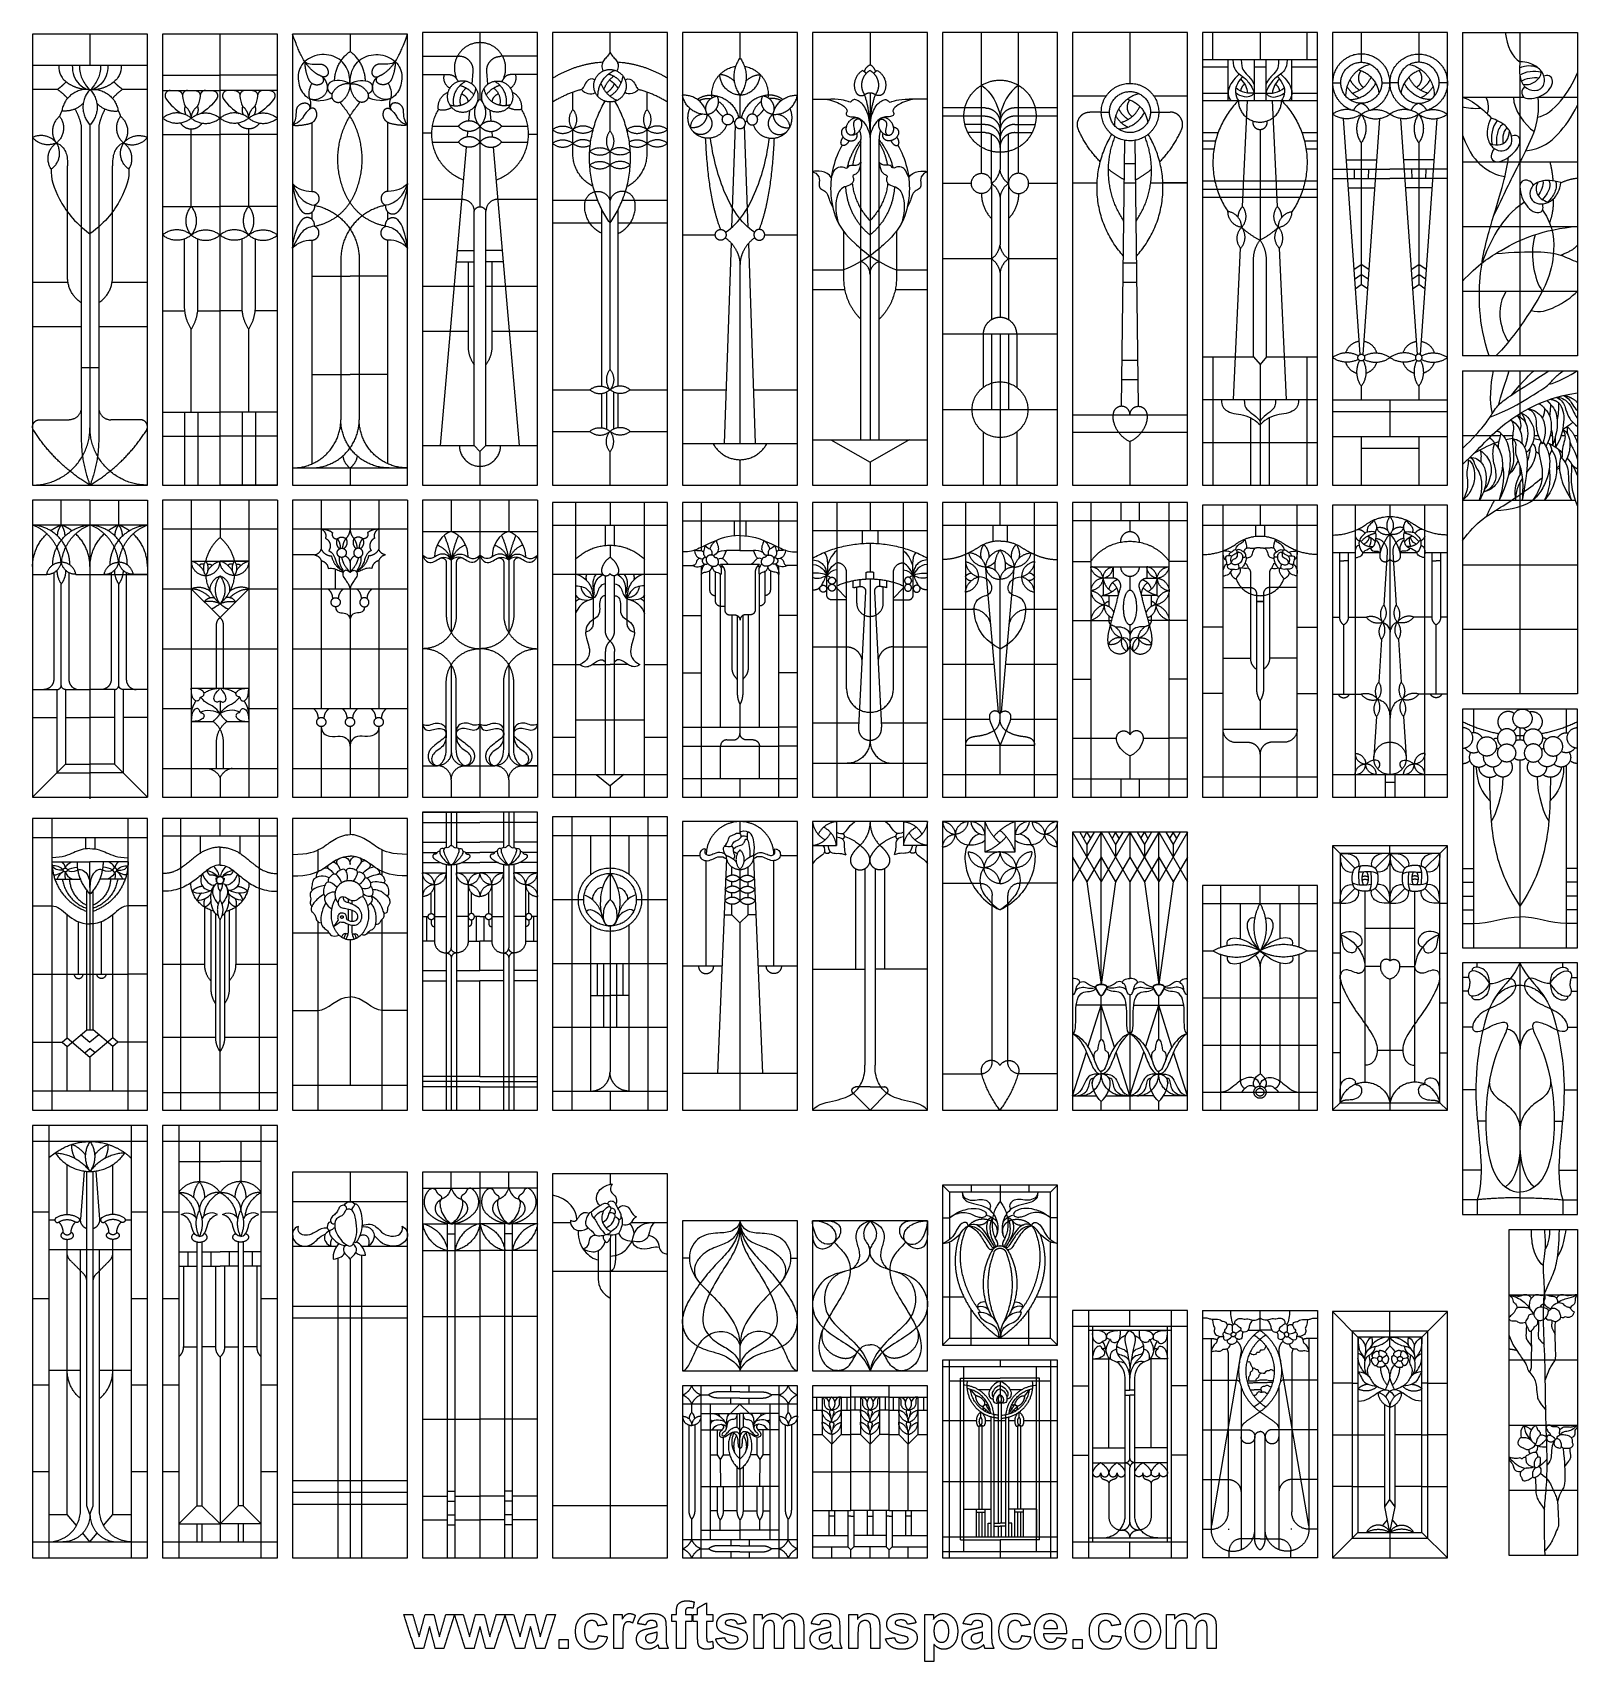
# Model space of a CAD drawing. Header units: millimetres. Extents: x -155 to 174, y -195 to 151.
import ezdxf

# ---------------------------------------------------------------- set-up
doc = ezdxf.new("R2010")
doc.units = ezdxf.units.MM
doc.header["$MEASUREMENT"] = 0
doc.layers.add('Layer 03', color=5, linetype='Continuous')

msp = doc.modelspace()

# ---------------------------------------------------------------- linework, layer by layer
at = {"layer": 'Layer 03'}
for p, q in [((149.85, 151.47), (149.85, 82.69)), ((118.95, 145.69), (94.5, 145.69)), ((99.92, 137), (99.92, 145.69)), ((113.53, 137), (113.53, 145.69)), ((-61, 140.5), (-60.77, 143.15)), ((-57.63, 140.5), (-57.86, 143.15)), ((99.92, 144.09), (94.5, 144.09)), ((107.96, 144.09), (105.49, 144.09)), ((118.95, 144.09), (113.53, 144.09)), ((-39.55, 135.12), (-39.55, 138.77)), ((-23.74, 135.12), (-23.74, 138.77)), ((48.24, 135.42), (39.15, 135.42)), ((63.61, 135.42), (54.52, 135.42)), ((94.5, 138.6), (99.92, 138.6)), ((105.49, 138.6), (107.96, 138.6)), ((113.53, 138.6), (118.95, 138.6)), ((-61.69, 132.65), (-61.49, 134.89)), ((-56.94, 132.65), (-57.14, 134.89)), ((48.24, 133.67), (39.15, 133.67)), ((63.61, 133.67), (54.52, 133.67)), ((155.91, 133.24), (155.88, 133.18)), ((-144.2, 131.52), (-144.2, 65)), ((-140.48, 131.52), (-140.48, 65)), ((-61.99, 129.25), (-61.88, 130.44)), ((-56.64, 129.25), (-56.75, 130.44)), ((-39.55, 125.68), (-39.55, 130.8)), ((-23.74, 125.68), (-23.74, 130.8)), ((-67.73, 63.54), (-62.17, 127.11)), ((-50.9, 63.54), (-56.46, 127.11)), ((45.29, 119.36), (39.15, 119.36)), ((63.61, 119.36), (57.47, 119.36)), ((170.8, 119.53), (170.76, 119.54)), ((-34.26, 115.75), (-43.87, 115.75)), ((-19.41, 115.75), (-29.02, 115.75)), ((-60.57, 63.54), (-60.57, 113.42)), ((-58.06, 63.54), (-58.06, 113.42)), ((49.59, 103.3), (39.15, 103.3)), ((63.61, 103.3), (53.17, 103.3)), ((63.61, 87.25), (39.15, 87.25)), ((174.3, 82.69), (149.85, 82.69)), ((149.85, 79.47), (149.85, 10.69)), ((63.61, 71.19), (39.15, 71.19)), ((-153.08, 69.04), (-146.78, 69.04)), ((-131.59, 69.04), (-137.9, 69.04)), ((149.85, 65.72), (157.91, 65.72)), ((158.45, 65.72), (160.53, 65.72)), ((165.11, 65.72), (165.94, 65.72)), ((166.55, 64.32), (166.77, 63.91)), ((166.98, 64.3), (166.77, 63.91)), ((168.49, 65.72), (168.97, 65.72)), ((170.83, 65.72), (171.65, 65.72)), ((173.64, 65.72), (174.3, 65.72)), ((-154.56, 51.92), (-154.56, -11.29)), ((-126.89, 51.92), (-126.89, -11.29)), ((-102.43, 51.92), (-126.89, 51.92)), ((-74.76, 51.92), (-99.22, 51.92)), ((-99.22, 51.92), (-99.22, -11.29)), ((-86.99, 51.92), (-86.99, 45.8)), ((-47.09, 51.92), (-71.54, 51.92)), ((-71.54, 51.92), (-71.54, -11.29)), ((-39.01, 51.42), (-39.01, -11.29)), ((-24.27, -11.29), (-24.27, 51.42)), ((-12.25, 51.42), (-12.25, 41.21)), ((4.32, 41.21), (4.32, 51.42)), ((44.01, 51.42), (44.01, -11.29)), ((58.75, -11.29), (58.75, 51.42)), ((91.28, 51.42), (66.82, 51.42)), ((66.82, 51.42), (66.82, -11.29)), ((70.7, 51.42), (70.7, -11.29)), ((87.41, -11.29), (87.41, 51.42)), ((91.28, -11.29), (91.28, 51.42)), ((98.79, 50.85), (98.79, -11.29)), ((114.66, -11.29), (114.66, 50.85)), ((126.97, 50.85), (126.97, -11.29)), ((134.4, 50.85), (134.4, 48.38)), ((141.83, -11.29), (141.83, 50.85)), ((149.85, 51.96), (173.84, 51.96)), ((-19.41, 46.57), (-43.87, 46.57)), ((8.26, 47.48), (-16.2, 47.48)), ((63.61, 46.57), (39.15, 46.57)), ((91.28, 47.55), (66.82, 47.55)), ((118.95, 46.56), (94.5, 46.56)), ((134.4, 44.73), (134.4, -6.49)), ((-86.99, 38.68), (-86.99, 36.6)), ((-66.5, 38.66), (-66.5, 27.5)), ((-64.36, 38.66), (-64.36, 27.5)), ((-54.27, 38.66), (-54.27, 27.5)), ((-52.13, 38.66), (-52.13, 27.5)), ((-8.11, 38.29), (0.17, 38.29)), ((149.85, 38.2), (174.3, 38.2)), ((-12.25, 37.89), (-12.25, -11.29)), ((-10.43, 36.91), (-10.43, 32.79)), ((-9.27, 36.74), (-9.27, 30.56)), ((-7.21, 36.56), (-7.21, 28.57)), ((-0.73, 36.56), (-0.73, 28.57)), ((2.49, 36.91), (2.49, 32.79)), ((4.32, -11.29), (4.32, 37.89)), ((14.48, 35.83), (14.5, 35.85)), ((14.5, 31.75), (14.5, 35.85)), ((21.62, 33.56), (21.62, 35.05)), ((25.8, 33.56), (25.8, 35.05)), ((32.91, 31.75), (32.91, 35.85)), ((32.93, 35.83), (32.91, 35.85)), ((104.69, 36.52), (104.69, 18.27)), ((108.76, 36.52), (108.76, 18.27)), ((-148.45, 12.56), (-148.45, 34.08)), ((-136.22, 12.56), (-136.22, 34.08)), ((-99.22, 33.06), (-74.76, 33.06)), ((-86.99, 33.06), (-86.99, 7.57)), ((22.77, 32.49), (21.29, 3.59)), ((24.64, 32.49), (26.12, 3.59)), ((105.98, 32.05), (105.98, 11.82)), ((107.48, 32.05), (107.48, 11.82)), ((18.73, 30.72), (15.53, 30.72)), ((28.68, 30.72), (31.88, 30.72)), ((-5.71, 27.53), (-5.71, 16.25)), ((-2.23, 27.53), (-2.23, 16.25)), ((122.17, 27.05), (123.63, 27.05)), ((125.52, 27.05), (129.34, 27.05)), ((143.28, 27.05), (139.46, 27.05)), ((146.63, 27.05), (145.17, 27.05)), ((149.85, 24.45), (174.3, 24.45)), ((-149.38, 11.62), (-149.38, -6.11)), ((-147.52, 11.62), (-147.52, -4.25)), ((-137.15, 11.62), (-137.15, -4.25)), ((-135.29, 11.62), (-135.29, -6.11)), ((-66.5, -0.94), (-66.5, 13.13)), ((-64.36, -0.94), (-64.36, 13.13)), ((-54.27, -0.94), (-54.27, 13.13)), ((-52.13, -0.94), (-52.13, 13.13)), ((122.17, 10.64), (128.26, 10.64)), ((146.63, 10.64), (140.54, 10.64)), ((174.3, 10.69), (149.85, 10.69)), ((-99.22, 7.57), (-74.76, 7.57)), ((149.85, 7.47), (149.85, -43.36)), ((174.3, 7.47), (149.85, 7.47)), ((152.21, 7.47), (152.21, 2.42)), ((171.94, 7.47), (171.94, 2.42)), ((174.3, -43.36), (174.3, 7.47)), ((-86.99, 3.73), (-86.99, -11.29)), ((49.36, 4.59), (51.38, -0.22)), ((53.4, 4.59), (51.38, -0.22)), ((-43.87, -6.44), (-19.41, -6.44)), ((39.15, -6.44), (63.61, -6.44)), ((122.17, -6.49), (146.63, -6.49)), ((152.21, -4.56), (152.21, -43.36)), ((171.94, -4.56), (171.94, -43.36)), ((-16.2, -7.35), (8.26, -7.35)), ((66.82, -7.42), (91.28, -7.42)), ((94.5, -7), (118.95, -7)), ((-150.44, -15.81), (-150.44, -77.95)), ((-134.23, -77.95), (-134.23, -15.81)), ((-123.09, -15.81), (-123.09, -77.95)), ((-106.23, -77.95), (-106.23, -15.81)), ((-66.52, -14.51), (-66.52, -22.04)), ((-64.34, -14.51), (-64.34, -22.04)), ((-54.3, -14.51), (-54.3, -22.04)), ((-52.11, -14.51), (-52.11, -22.04)), ((-43.87, -15.45), (-43.87, -77.95)), ((-19.41, -15.45), (-43.87, -15.45)), ((-39.79, -15.45), (-39.79, -77.95)), ((-23.49, -77.95), (-23.49, -15.45)), ((-19.41, -77.95), (-19.41, -15.45)), ((16.54, -16.5), (16.54, -21.56)), ((30.87, -16.5), (30.87, -21.56)), ((48.17, -16.5), (48.17, -22.92)), ((54.59, -22.92), (54.59, -16.5)), ((-130.11, -19.93), (-154.56, -19.93)), ((-102.43, -19.61), (-126.89, -19.61)), ((-19.41, -19.53), (-43.87, -19.53)), ((47.11, -19.13), (46.98, -19.16)), ((55.64, -19.13), (55.78, -19.16)), ((-93.84, -22.54), (-93.84, -27.12)), ((-80.13, -27.97), (-80.13, -22.54)), ((-71.54, -20.86), (-66.52, -20.86)), ((-71.54, -23.04), (-68.41, -23.04)), ((-64.34, -20.86), (-59.32, -20.86)), ((-62.45, -23.04), (-59.32, -23.04)), ((-54.3, -20.86), (-59.32, -20.86)), ((-56.18, -23.04), (-59.32, -23.04)), ((-47.09, -20.86), (-52.11, -20.86)), ((-47.09, -23.04), (-50.22, -23.04)), ((-16.2, -23.71), (-12.53, -23.71)), ((4.6, -23.71), (8.26, -23.71)), ((11.48, -21.56), (16.54, -21.56)), ((35.93, -21.56), (30.87, -21.56)), ((48.17, -22.92), (54.59, -22.92)), ((122.17, -21.65), (122.17, -77.95)), ((146.63, -21.65), (122.17, -21.65)), ((145.01, -23.27), (123.79, -23.27)), ((123.79, -23.27), (123.79, -76.33)), ((126.95, -26.43), (123.79, -23.27)), ((134.4, -23.27), (134.4, -46.05)), ((141.85, -26.43), (145.01, -23.27)), ((145.01, -76.33), (145.01, -23.27)), ((146.63, -77.95), (146.63, -21.65)), ((-71.54, -25.23), (-67.71, -25.23)), ((-66.52, -25.61), (-66.52, -77.95)), ((-64.34, -25.61), (-64.34, -77.95)), ((-63.15, -25.23), (-59.32, -25.23)), ((-55.48, -25.23), (-59.32, -25.23)), ((-54.3, -25.61), (-54.3, -77.95)), ((-52.11, -25.61), (-52.11, -77.95)), ((-47.09, -25.23), (-50.92, -25.23)), ((-5.71, -27.92), (-5.71, -26.13)), ((-2.23, -27.92), (-2.23, -26.13)), ((-142.98, -60.81), (-142.98, -31.2)), ((-141.69, -60.81), (-141.69, -31.2)), ((-69.03, -29.93), (-69.03, -41.95)), ((-61.83, -29.93), (-61.83, -41.95)), ((-56.81, -29.93), (-56.81, -41.95)), ((-49.6, -29.93), (-49.6, -41.95)), ((-5.71, -30.27), (-5.71, -29.28)), ((-2.23, -30.27), (-2.23, -29.29)), ((98.35, -30.12), (98.35, -43.26)), ((115.1, -43.26), (115.1, -30.12)), ((-142.34, -31.94), (-142.34, -60.81)), ((-5.71, -32.62), (-5.71, -31.69)), ((-5.71, -36.33), (-5.71, -34.09)), ((-2.23, -32.62), (-2.23, -31.69)), ((-2.23, -36.33), (-2.23, -34.09)), ((49.72, -67.64), (49.72, -32.22)), ((53.03, -67.64), (53.03, -32.22)), ((118.95, -33.97), (94.5, -33.97)), ((-147.2, -62.54), (-147.2, -36.28)), ((-144.77, -48.94), (-144.77, -37.81)), ((-139.9, -48.94), (-139.9, -37.81)), ((-137.47, -62.54), (-137.47, -36.28)), ((-115.64, -36.03), (-115.64, -62.41)), ((-113.69, -36.03), (-113.69, -62.41)), ((-93.84, -37.82), (-93.84, -77.95)), ((-80.13, -77.95), (-80.13, -37.26)), ((-70.71, -36.73), (-70.71, -41.95)), ((-60.15, -36.73), (-60.15, -41.95)), ((-58.48, -36.73), (-58.48, -41.95)), ((-47.92, -36.73), (-47.92, -41.95)), ((98.35, -44.75), (98.35, -77.95)), ((115.1, -77.95), (115.1, -44.75)), ((149.85, -43.36), (174.3, -43.36)), ((-71.54, -48.18), (-66.52, -48.18)), ((-64.34, -48.18), (-59.32, -48.18)), ((-54.3, -48.18), (-59.32, -48.18)), ((-47.09, -48.18), (-52.11, -48.18)), ((-16.2, -47.22), (-7.81, -47.22)), ((-0.12, -47.22), (8.26, -47.22)), ((134.4, -50.02), (134.4, -77.95)), ((78.26, -55.54), (67.62, -55.54)), ((79.84, -55.54), (90.49, -55.54)), ((-144.23, -61.86), (-142.34, -63.44)), ((-140.44, -61.86), (-142.34, -63.44)), ((-147.2, -73.83), (-147.2, -64.35)), ((-137.47, -73.83), (-137.47, -64.35)), ((-99.22, -72.58), (-74.76, -72.58)), ((-59.32, -70.74), (-71.54, -70.74)), ((-59.32, -71.84), (-71.54, -71.84)), ((-59.32, -70.74), (-47.09, -70.74)), ((-59.32, -71.84), (-47.09, -71.84)), ((-154.56, -73.83), (-130.11, -73.83)), ((-126.89, -74.15), (-102.43, -74.15)), ((-59.32, -72.93), (-71.54, -72.93)), ((-59.32, -72.93), (-47.09, -72.93)), ((-43.87, -73.87), (-19.41, -73.87)), ((94.5, -74.1), (118.95, -74.1)), ((-43.87, -77.95), (-19.41, -77.95)), ((122.17, -77.95), (146.63, -77.95)), ((123.79, -76.33), (145.01, -76.33)), ((-154.56, -81.17), (-154.56, -173.25)), ((-130.11, -81.17), (-154.56, -81.17)), ((-151.13, -81.17), (-151.13, -173.25)), ((-133.54, -173.25), (-133.54, -81.17)), ((-130.11, -173.25), (-130.11, -81.17)), ((-102.43, -81.17), (-126.89, -81.17)), ((-126.89, -81.17), (-126.89, -173.25)), ((-123.46, -81.17), (-123.46, -173.25)), ((-105.87, -173.25), (-105.87, -81.17)), ((-102.43, -173.25), (-102.43, -81.17)), ((-130.11, -84.6), (-154.56, -84.6)), ((-102.43, -84.6), (-126.89, -84.6)), ((-151.13, -88.02), (-149.74, -87.01)), ((-147.2, -100.14), (-147.2, -89.52)), ((-137.47, -100.14), (-137.47, -89.52)), ((-143.01, -162.17), (-143.01, -90.94)), ((-141.66, -162.17), (-141.66, -90.94)), ((-66.24, -173.25), (-66.24, -102.04)), ((-64.62, -173.25), (-64.62, -102.04)), ((-54.01, -173.25), (-54.01, -102.04)), ((-52.39, -173.25), (-52.39, -102.04)), ((159.75, -172.72), (159.75, -103.35)), ((159.75, -103.35), (174.3, -103.35)), ((174.3, -103.35), (174.3, -172.72)), ((-147.2, -164.02), (-147.2, -105.43)), ((-137.47, -164.02), (-137.47, -105.43)), ((-119.61, -105.96), (-119.61, -162.14)), ((-118.51, -105.96), (-118.51, -162.14)), ((-110.82, -105.96), (-110.82, -162.14)), ((-109.71, -105.96), (-109.71, -162.14)), ((-144.37, -163.06), (-144.37, -107.57)), ((-140.31, -163.06), (-140.31, -107.57)), ((-89.48, -173.25), (-89.48, -109.41)), ((-84.5, -173.25), (-84.5, -108.79)), ((159.75, -117.22), (174.3, -117.22)), ((45.27, -127.94), (45.27, -120.42)), ((57.49, -127.94), (57.49, -120.42)), ((66.82, -120.57), (66.82, -173.25)), ((70.24, -120.57), (70.24, -173.25)), ((87.87, -173.25), (87.87, -120.57)), ((94.5, -120.57), (94.5, -173.25)), ((127.59, -126.23), (122.17, -120.81)), ((141.21, -126.23), (146.63, -120.81)), ((91.28, -123.99), (66.82, -123.99)), ((71.08, -123.99), (71.08, -169.84)), ((87.02, -169.84), (87.02, -123.99)), ((-3.97, -128.22), (-3.97, -133.39)), ((87.87, -124.83), (70.24, -124.83)), ((96.3, -126.52), (96.3, -167.14)), ((105.48, -125.79), (105.86, -126.05)), ((117.15, -126.52), (117.15, -167.14)), ((40.54, -131.16), (40.54, -173.25)), ((62.21, -173.25), (62.21, -131.16)), ((75.78, -128.95), (76.15, -128.81)), ((82.33, -128.95), (81.96, -128.81)), ((102.68, -129.56), (96.37, -166.35)), ((99.98, -130.2), (99.98, -163.46)), ((110.77, -129.56), (117.08, -166.35)), ((113.47, -130.2), (113.47, -163.46)), ((159.75, -131.09), (174.3, -131.09)), ((63.61, -132.55), (39.15, -132.55)), ((42.99, -169.41), (42.99, -135)), ((43.63, -132.55), (43.63, -171.86)), ((59.13, -171.86), (59.13, -132.55)), ((59.76, -169.41), (59.76, -135)), ((-12.29, -136.6), (-12.29, -173.25)), ((4.36, -173.25), (4.36, -136.6)), ((62.21, -135.63), (40.54, -135.63)), ((78.04, -164.08), (78.04, -135.43)), ((80.06, -164.08), (80.06, -135.43)), ((102.69, -136.73), (102.69, -171.48)), ((110.76, -136.73), (110.76, -171.48)), ((131.43, -136.59), (131.48, -136.58)), ((137.37, -136.59), (137.32, -136.58)), ((8.26, -140.51), (-16.2, -140.51)), ((-10.29, -140.51), (-10.29, -169.35)), ((2.35, -140.51), (2.35, -169.35)), ((11.48, -138.99), (19.63, -138.99)), ((27.78, -138.99), (19.63, -138.99)), ((27.78, -138.99), (35.93, -138.99)), ((51.06, -165.83), (51.06, -140.13)), ((51.69, -165.83), (51.69, -140.13)), ((-14.89, -144.93), (-14.89, -163.06)), ((-13.59, -144.93), (-13.59, -163.06)), ((-12.29, -142.51), (-3.97, -142.51)), ((-4.62, -142.51), (-4.62, -145.48)), ((4.36, -142.51), (-3.97, -142.51)), ((-3.32, -142.51), (-3.32, -145.48)), ((5.66, -144.93), (5.66, -163.06)), ((6.96, -144.93), (6.96, -163.06)), ((39.15, -143.97), (46.35, -143.97)), ((46.98, -162.88), (46.98, -145.11)), ((47.61, -162.88), (47.61, -145.11)), ((48.24, -143.97), (49.5, -143.97)), ((49.5, -168.78), (49.5, -143.25)), ((50.13, -168.78), (50.13, -143.39)), ((50.13, -143.97), (51.06, -143.97)), ((51.06, -143.97), (51.69, -143.97)), ((51.69, -143.97), (52.63, -143.97)), ((52.63, -168.78), (52.63, -143.39)), ((53.26, -168.78), (53.26, -143.25)), ((53.26, -143.97), (54.52, -143.97)), ((55.15, -162.88), (55.15, -145.11)), ((55.78, -162.88), (55.78, -145.11)), ((56.41, -143.97), (63.61, -143.97)), ((159.75, -144.97), (174.3, -144.97)), ((-8.83, -145.98), (-8.83, -151.33)), ((-7.53, -147.55), (-7.53, -151.33)), ((-0.41, -147.55), (-0.41, -151.33)), ((0.89, -145.98), (0.89, -151.33)), ((105.64, -169.42), (105.64, -147.44)), ((107.81, -169.42), (107.81, -147.44)), ((-8.83, -151.33), (-8.18, -152.26)), ((0.89, -151.33), (0.24, -152.26)), ((-4.62, -153.86), (-4.62, -163.22)), ((-3.32, -153.86), (-3.32, -163.22)), ((-8.83, -158.05), (-8.83, -163.22)), ((-7.53, -158.05), (-7.53, -163.22)), ((-0.41, -158.05), (-0.41, -163.22)), ((0.89, -158.05), (0.89, -163.22)), ((39.15, -156.97), (63.61, -156.97)), ((159.75, -158.84), (174.3, -158.84)), ((46.35, -168.78), (46.35, -162.88)), ((48.24, -168.78), (48.24, -162.88)), ((54.52, -168.78), (54.52, -162.88)), ((56.41, -168.78), (56.41, -162.88)), ((134.4, -167.83), (133.3, -162.38)), ((134.4, -167.83), (135.5, -162.38)), ((-119.61, -165.98), (-119.61, -169.82)), ((-118.51, -165.98), (-118.51, -169.82)), ((-110.82, -165.98), (-110.82, -169.82)), ((-109.71, -165.98), (-109.71, -169.82)), ((-14.24, -169.35), (-14.24, -165.02)), ((-8.83, -163.22), (-10.29, -163.22)), ((-8.18, -167.34), (-8.18, -165.18)), ((-4.62, -163.22), (-7.53, -163.22)), ((-3.32, -163.22), (-0.41, -163.22)), ((0.24, -167.34), (0.24, -165.18)), ((0.89, -163.22), (2.35, -163.22)), ((6.31, -169.35), (6.31, -165.02)), ((19, -163.12), (19, -170.87)), ((20.26, -163.12), (20.26, -170.87)), ((27.15, -163.12), (27.15, -170.87)), ((28.41, -163.12), (28.41, -170.87)), ((46.35, -163.51), (48.24, -163.51)), ((46.98, -168.78), (46.98, -163.51)), ((47.61, -168.78), (47.61, -163.51)), ((48.87, -168.78), (48.87, -165.83)), ((53.89, -168.78), (53.89, -165.83)), ((56.41, -163.51), (54.52, -163.51)), ((55.15, -168.78), (55.15, -163.51)), ((55.78, -168.78), (55.78, -163.51)), ((-154.56, -169.82), (-130.11, -169.82)), ((-126.89, -169.82), (-102.43, -169.82)), ((-16.2, -169.35), (8.26, -169.35)), ((-12.29, -167.34), (-3.97, -167.34)), ((4.36, -167.34), (-3.97, -167.34)), ((28.41, -168.49), (35.93, -168.49)), ((39.15, -168.78), (63.61, -168.78)), ((50.13, -166.46), (51.38, -166.46)), ((51.06, -168.78), (51.06, -166.46)), ((52.63, -166.46), (51.38, -166.46)), ((51.69, -168.78), (51.69, -166.46)), ((51.69, -168.78), (51.69, -166.46)), ((66.82, -169.84), (91.28, -169.84)), ((70.24, -168.99), (87.87, -168.99)), ((106.73, -169.19), (102.69, -169.19)), ((106.73, -169.19), (110.76, -169.19)), ((127.59, -167.83), (122.17, -173.25)), ((134.4, -167.83), (134.4, -173.25)), ((141.21, -167.83), (146.63, -173.25)), ((-154.56, -173.25), (-130.11, -173.25)), ((-126.89, -173.25), (-102.43, -173.25)), ((28.41, -170.87), (35.93, -170.87)), ((39.15, -171.86), (63.61, -171.86)), ((66.82, -173.25), (91.28, -173.25)), ((118.95, -173.25), (94.5, -173.25)), ((174.3, -172.72), (159.75, -172.72))]:
    msp.add_line(p, q, dxfattribs=at)
for points in [[(-154.56, 55.14), (-130.11, 55.14), (-130.11, 151.12), (-154.56, 151.12)], [(-126.89, 55.14), (-102.43, 55.14), (-102.43, 151.12), (-126.89, 151.12)], [(-99.22, 55.14), (-74.76, 55.14), (-74.76, 151.12), (-99.22, 151.12)], [(-71.54, 55.14), (-47.09, 55.14), (-47.09, 151.47), (-71.54, 151.47)], [(-43.87, 55.14), (-19.41, 55.14), (-19.41, 151.47), (-43.87, 151.47)], [(-16.2, 55.14), (8.26, 55.14), (8.26, 151.47), (-16.2, 151.47)], [(11.48, 55.14), (35.93, 55.14), (35.93, 151.47), (11.48, 151.47)], [(39.15, 55.14), (63.61, 55.14), (63.61, 151.47), (39.15, 151.47)], [(66.82, 55.14), (91.28, 55.14), (91.28, 151.47), (66.82, 151.47)], [(94.5, 55.14), (118.95, 55.14), (118.95, 151.47), (94.5, 151.47)], [(122.17, 55.14), (146.63, 55.14), (146.63, 151.47), (122.17, 151.47)], [(-43.87, -11.29), (-19.41, -11.29), (-19.41, 51.42), (-43.87, 51.42)], [(-16.2, -11.29), (8.26, -11.29), (8.26, 51.42), (-16.2, 51.42)], [(11.48, -11.29), (35.93, -11.29), (35.93, 51.42), (11.48, 51.42)], [(39.15, -11.29), (63.61, -11.29), (63.61, 51.42), (39.15, 51.42)], [(94.5, -11.29), (118.95, -11.29), (118.95, 50.85), (94.5, 50.85)], [(122.17, -11.29), (146.63, -11.29), (146.63, 50.85), (122.17, 50.85)], [(-154.56, -77.95), (-130.11, -77.95), (-130.11, -15.81), (-154.56, -15.81)], [(-126.89, -77.95), (-102.43, -77.95), (-102.43, -15.81), (-126.89, -15.81)], [(-99.22, -77.95), (-74.76, -77.95), (-74.76, -15.81), (-99.22, -15.81)], [(-71.54, -77.95), (-47.09, -77.95), (-47.09, -14.51), (-71.54, -14.51)], [(-16.2, -77.95), (8.26, -77.95), (8.26, -16.5), (-16.2, -16.5)], [(11.48, -77.95), (35.93, -77.95), (35.93, -16.5), (11.48, -16.5)], [(39.15, -77.95), (63.61, -77.95), (63.61, -16.5), (39.15, -16.5)], [(66.82, -77.95), (91.28, -77.95), (91.28, -18.74), (66.82, -18.74)], [(94.5, -77.95), (118.95, -77.95), (118.95, -30.12), (94.5, -30.12)], [(149.85, -100.13), (174.3, -100.13), (174.3, -46.58), (149.85, -46.58)], [(-99.22, -173.25), (-74.76, -173.25), (-74.76, -91.09), (-99.22, -91.09)], [(-71.54, -173.25), (-47.09, -173.25), (-47.09, -91.09), (-71.54, -91.09)], [(-43.87, -173.25), (-19.41, -173.25), (-19.41, -91.48), (-43.87, -91.48)], [(39.15, -127.94), (63.61, -127.94), (63.61, -93.9), (39.15, -93.9)], [(-16.2, -133.39), (8.26, -133.39), (8.26, -101.46), (-16.2, -101.46)], [(11.48, -133.39), (35.93, -133.39), (35.93, -101.46), (11.48, -101.46)], [(122.17, -173.25), (146.63, -173.25), (146.63, -120.81), (122.17, -120.81)], [(126.36, -169.06), (142.44, -169.06), (142.44, -125), (126.36, -125)], [(127.59, -167.83), (141.21, -167.83), (141.21, -126.23), (127.59, -126.23)], [(39.15, -173.25), (63.61, -173.25), (63.61, -131.16), (39.15, -131.16)], [(-16.2, -173.25), (8.26, -173.25), (8.26, -136.6), (-16.2, -136.6)], [(11.48, -173.25), (35.93, -173.25), (35.93, -136.6), (11.48, -136.6)]]:
    msp.add_lwpolyline(points, close=True, dxfattribs=at)
for points in [[(-142.34, 151.12), (-142.34, 144.55)], [(-114.66, 55.14), (-114.66, 151.12)], [(-86.99, 151.12), (-86.99, 147.47)], [(-59.32, 151.47), (-59.32, 137.31)], [(-31.64, 147.27), (-31.64, 151.47)], [(-3.97, 151.47), (-3.97, 146.05)], [(23.71, 151.47), (23.71, 144.62)], [(47.44, 121.51), (47.44, 151.47)], [(55.32, 121.51), (55.32, 151.47)], [(79.05, 151.47), (79.05, 140.66)], [(96.71, 145.69), (96.71, 151.47)], [(106.73, 151.47), (106.73, 145.69)], [(116.75, 145.69), (116.75, 151.47)], [(128.29, 151.47), (128.29, 145.15)], [(140.51, 151.47), (140.51, 145.15)], [(149.85, 151.47), (174.3, 151.47), (174.3, 82.69)], [(162.07, 151.47), (162.07, 145.26)], [(-71.54, 146.42), (-63.76, 146.42)], [(-47.09, 146.42), (-54.87, 146.42)], [(105.49, 145.69), (105.49, 137)], [(107.96, 145.69), (107.96, 137)], [(-154.56, 144.55), (-130.11, 144.55)], [(-126.89, 142.37), (-114.66, 142.37)], [(-102.43, 142.37), (-114.66, 142.37)], [(-71.54, 142.52), (-65.88, 142.52)], [(-47.09, 142.52), (-52.75, 142.52)], [(-149.26, 139.38), (-154.56, 139.38)], [(-135.34, 139.43), (-130.04, 139.46)], [(-126.89, 139.14), (-114.66, 139.14)], [(-102.43, 139.14), (-114.66, 139.14)], [(122.17, 140.78), (123.92, 140.78)], [(132.65, 140.78), (134.4, 140.78)], [(136.15, 140.78), (134.4, 140.78)], [(146.63, 140.78), (144.88, 140.78)], [(162.07, 142.16), (162.07, 82.69)], [(-31.64, 130.51), (-31.64, 136.7)], [(-3.97, 138.16), (-3.97, 133.33)], [(11.48, 137.29), (15.37, 137.29)], [(23.71, 138.67), (23.71, 64.8)], [(35.93, 137.29), (32.04, 137.29)], [(66.82, 138.02), (74.02, 138.02)], [(84.08, 138.02), (91.28, 138.02)], [(94.5, 137), (118.95, 137)], [(103.02, 114.44), (104.09, 137)], [(110.43, 114.44), (109.37, 137)], [(149.85, 137.72), (162.92, 137.72)], [(165.85, 137.72), (174.3, 137.72)], [(-142.34, 131.82), (-142.34, 67.36)], [(-95.02, 117.66), (-95.02, 132.34)], [(-78.95, 117.66), (-78.95, 132.34)], [(48.24, 131.92), (43.9, 131.92)], [(51.38, 133.67), (51.38, 122.31)], [(54.52, 131.92), (58.85, 131.92)], [(72.94, 134.55), (70.51, 134.55)], [(72.94, 134.55), (74.69, 134.55)], [(83.42, 134.55), (85.17, 134.55)], [(85.17, 134.55), (87.59, 134.55)], [(124.42, 133.18), (127.98, 82.93)], [(132.15, 133.18), (128.59, 82.93)], [(136.65, 133.18), (140.21, 82.93)], [(144.38, 133.18), (140.82, 82.93)], [(-126.89, 129.74), (-114.66, 129.74)], [(-120.78, 114.48), (-120.78, 130.96)], [(-102.43, 129.74), (-114.66, 129.74)], [(-108.55, 114.48), (-108.55, 130.96)], [(-69.63, 130.03), (-71.54, 130.03)], [(-69.5, 131.54), (-63.91, 131.54)], [(-59.32, 131.54), (-59.32, 114.4)], [(-54.72, 131.54), (-49.13, 131.54)], [(-48.99, 129.85), (-47.09, 129.85)], [(-5.7, 110.01), (-4.96, 131.59)], [(-2.24, 110.01), (-2.98, 131.59)], [(21.78, 64.8), (21.78, 128.76)], [(25.63, 64.8), (25.63, 128.76)], [(48.24, 130.17), (44.55, 130.17)], [(49.59, 119.36), (49.59, 129.86)], [(53.17, 119.36), (53.17, 129.86)], [(54.52, 130.17), (58.21, 130.17)], [(77.26, 71.91), (77.96, 128.53)], [(80.85, 71.91), (80.14, 128.53)], [(94.5, 130.2), (97.83, 130.2)], [(94.5, 128.46), (97.29, 128.46)], [(106.73, 130.85), (106.73, 107.26)], [(115.63, 130.2), (118.95, 130.2)], [(116.16, 128.46), (118.95, 128.46)], [(-69.5, 128.17), (-63.91, 128.17)], [(-54.72, 128.17), (-49.13, 128.17)], [(-31.64, 79.74), (-31.64, 126.19)], [(94.5, 126.71), (96.93, 126.71)], [(116.52, 126.71), (118.95, 126.71)], [(128.29, 127.99), (128.29, 97.82)], [(140.51, 127.99), (140.51, 97.82)], [(-147.12, 99.38), (-147.12, 123.13)], [(-137.55, 99.38), (-137.55, 123.13)], [(77.9, 123.62), (80.21, 123.62)], [(122.17, 122.38), (134.4, 122.38)], [(125.05, 124.36), (131.52, 124.36)], [(126.74, 122.38), (126.81, 120.41)], [(129.83, 122.38), (129.76, 120.41)], [(146.63, 122.38), (134.4, 122.38)], [(143.75, 124.36), (137.28, 124.36)], [(138.96, 122.38), (139.03, 120.41)], [(142.06, 122.38), (141.99, 120.41)], [(149.85, 123.96), (174.3, 123.96)], [(49.59, 119.36), (49.59, 90.35)], [(53.17, 119.36), (53.17, 90.35)], [(66.82, 119.51), (72.06, 119.51)], [(77.85, 119.51), (80.26, 119.51)], [(83.46, 119.51), (91.28, 119.51)], [(91.28, 119.51), (86.05, 119.51)], [(94.5, 119.9), (118.95, 119.9)], [(94.5, 118.15), (118.95, 118.15)], [(122.17, 120.41), (134.4, 120.41)], [(125.47, 118.43), (131.1, 118.43)], [(146.63, 120.41), (134.4, 120.41)], [(143.33, 118.43), (137.7, 118.43)], [(-126.89, 114.48), (-114.66, 114.48)], [(-102.43, 114.48), (-114.66, 114.48)], [(-71.54, 115.99), (-63.15, 115.99)], [(-55.48, 115.99), (-47.09, 115.99)], [(51.38, 116.4), (51.38, 106.26)], [(94.5, 116.41), (118.95, 116.41)], [(-95.02, 111.66), (-95.02, 113.28)], [(-78.95, 111.66), (-78.95, 113.28)], [(-33.39, 76.17), (-33.39, 113.84)], [(-29.89, 76.17), (-29.89, 113.84)], [(-122.2, 93.22), (-122.2, 107.65)], [(-119.35, 93.22), (-119.35, 107.65)], [(-109.98, 93.22), (-109.98, 107.65)], [(-107.12, 93.22), (-107.12, 107.65)], [(-43.87, 110.95), (-33.39, 110.95)], [(-29.89, 110.95), (-19.41, 110.95)], [(-16.2, 108.41), (-9.23, 108.41)], [(1.29, 108.41), (8.26, 108.41)], [(18.07, 109.21), (18.07, 99.23)], [(29.34, 109.21), (29.34, 99.23)], [(149.85, 110.2), (174.3, 110.2)], [(-95.02, 59.68), (-95.02, 107.28)], [(-78.95, 59.68), (-78.95, 107.28)], [(-64.1, 105.07), (-60.57, 105.07)], [(-54.53, 105.07), (-58.06, 105.07)], [(-7.27, 63.96), (-5.81, 106.63)], [(-0.67, 63.96), (-2.12, 106.63)], [(101.08, 73.34), (102.6, 105.57)], [(112.37, 73.34), (110.85, 105.57)], [(-88.94, 103.18), (-88.94, 69.06)], [(-85.03, 103.18), (-85.03, 69.06)], [(-64.31, 102.66), (-60.57, 102.66)], [(-61.85, 102.66), (-61.85, 84.69)], [(-54.32, 102.66), (-58.06, 102.66)], [(-56.78, 102.66), (-56.78, 84.69)], [(-3.97, 101.92), (-3.97, 63.96)], [(11.48, 100.94), (18.07, 100.94)], [(29.34, 100.94), (35.93, 100.94)], [(77.64, 102.48), (80.47, 102.48)], [(105.36, 82.45), (105.36, 103.25)], [(108.09, 82.45), (108.09, 103.25)], [(126.7, 101), (128.29, 102.11)], [(129.87, 101), (128.29, 102.11)], [(138.93, 101), (140.51, 102.11)], [(142.1, 101), (140.51, 102.11)], [(-154.56, 98.33), (-147.03, 98.33)], [(-137.64, 98.33), (-130.11, 98.33)], [(-95.02, 99.6), (-86.99, 99.6)], [(-78.95, 99.6), (-86.99, 99.6)], [(-71.54, 97.51), (-60.57, 97.51)], [(-58.06, 97.51), (-47.09, 97.51)], [(51.38, 100.35), (51.38, 90.83)], [(77.59, 98.37), (80.52, 98.37)], [(126.85, 98.96), (128.29, 99.96)], [(126.99, 96.92), (128.29, 97.82)], [(129.72, 98.96), (128.29, 99.96)], [(129.58, 96.92), (128.29, 97.82)], [(139.07, 98.96), (140.51, 99.96)], [(139.22, 96.92), (140.51, 97.82)], [(141.95, 98.96), (140.51, 99.96)], [(141.81, 96.92), (140.51, 97.82)], [(11.48, 96.78), (18.32, 96.78)], [(29.1, 96.78), (35.93, 96.78)], [(149.85, 96.45), (174.3, 96.45)], [(-126.89, 92.23), (-122.15, 92.23)], [(-119.4, 92.23), (-114.66, 92.23)], [(-109.92, 92.23), (-114.66, 92.23)], [(-102.43, 92.23), (-107.18, 92.23)], [(-154.56, 88.9), (-144.2, 88.9)], [(-140.48, 88.9), (-130.11, 88.9)], [(-120.78, 70.66), (-120.78, 88.32)], [(-108.55, 70.66), (-108.55, 88.32)], [(-71.54, 87.9), (-61.85, 87.9)], [(-56.78, 87.9), (-47.09, 87.9)], [(47.8, 87.25), (47.8, 75.92)], [(49.59, 87.25), (49.59, 71.19)], [(51.38, 87.25), (51.38, 55.14)], [(53.17, 87.25), (53.17, 71.19)], [(54.96, 87.25), (54.96, 75.92)], [(-144.2, 80.14), (-140.48, 80.14)], [(77.38, 81.7), (80.72, 81.7)], [(94.5, 82.45), (105.36, 82.45)], [(96.71, 82.45), (96.71, 55.14)], [(105.36, 82.45), (106.73, 80.82)], [(108.09, 82.45), (106.73, 80.82)], [(106.73, 80.82), (106.73, 55.14)], [(108.09, 82.45), (118.95, 82.45)], [(116.67, 82.45), (116.67, 55.14)], [(-95.02, 78.71), (-86.99, 78.71)], [(-78.95, 78.71), (-86.99, 78.71)], [(77.33, 77.59), (80.78, 77.59)], [(149.85, 79.47), (174.3, 79.47), (174.3, 10.69)], [(162.07, 79.47), (162.07, 69.66)], [(-43.87, 75.42), (-35.96, 75.42)], [(-33.39, 67.33), (-33.39, 74.66)], [(-32.42, 74.93), (-32.42, 67.05)], [(-30.87, 74.93), (-30.87, 67.05)], [(-29.89, 67.33), (-29.89, 74.66)], [(-27.32, 75.42), (-19.41, 75.42)], [(-16.2, 75.39), (-6.88, 75.39)], [(-1.06, 75.39), (8.26, 75.39)], [(94.5, 73.34), (118.95, 73.34)], [(122.17, 73.29), (146.63, 73.29)], [(128.29, 76.17), (128.29, 73.29)], [(134.4, 73.29), (134.4, 65.47)], [(140.51, 76.17), (140.51, 73.29)], [(-126.89, 70.66), (-114.66, 70.66)], [(-122.2, 70.66), (-122.2, 55.14)], [(-119.35, 70.66), (-119.35, 55.14)], [(-102.43, 70.66), (-114.66, 70.66)], [(-109.98, 70.66), (-109.98, 55.14)], [(-107.12, 70.66), (-107.12, 55.14)], [(66.82, 70.12), (91.28, 70.12)], [(104.74, 69.47), (104.74, 55.14)], [(108.71, 69.47), (108.71, 55.14)], [(122.17, 70.83), (146.63, 70.83)], [(-43.87, 66.57), (-35.96, 66.57)], [(-27.32, 66.57), (-19.41, 66.57)], [(47.8, 66.46), (47.8, 55.14)], [(54.96, 66.46), (54.96, 55.14)], [(66.82, 66.4), (91.28, 66.4)], [(-126.89, 65.55), (-114.66, 65.55)], [(-102.43, 65.55), (-114.66, 65.55)], [(-71.54, 63.54), (-60.57, 63.54)], [(-60.57, 63.54), (-59.32, 62.28)], [(-58.06, 63.54), (-59.32, 62.28)], [(-58.06, 63.54), (-47.09, 63.54)], [(-16.2, 63.96), (8.26, 63.96)], [(11.48, 64.8), (35.93, 64.8)], [(15.36, 64.8), (23.71, 59.99)], [(32.05, 64.8), (23.71, 59.99)], [(79.05, 64.38), (79.05, 55.14)], [(94.5, 64.24), (118.95, 64.24)], [(122.17, 65.47), (146.63, 65.47)], [(128.29, 65.47), (128.29, 55.14)], [(128.29, 63.01), (140.51, 63.01)], [(140.51, 65.47), (140.51, 55.14)], [(-59.32, 62.28), (-59.32, 55.14)], [(-31.64, 55.14), (-31.64, 62.25)], [(-3.97, 60.54), (-3.97, 55.14)], [(23.71, 59.99), (23.71, 55.14)], [(162.07, 59.17), (162.07, 57.36)], [(-99.22, 58.79), (-74.76, 58.79)], [(-86.99, 58.79), (-86.99, 55.14)], [(162.07, 55.76), (162.07, 10.69)], [(-126.89, 55.14), (-114.66, 55.14)], [(-102.43, 55.14), (-114.66, 55.14)], [(-142.34, 51.92), (-154.56, 51.92)], [(-148.45, 46.66), (-148.45, 51.92)], [(-142.34, 51.92), (-142.34, -11.62)], [(-142.34, 51.92), (-130.11, 51.92)], [(-136.22, 46.66), (-136.22, 51.92)], [(-130.11, 51.92), (-130.11, -11.29)], [(-120.78, 51.92), (-120.78, -11.29)], [(-114.66, 51.92), (-114.66, 43.99)], [(-108.55, 51.92), (-108.55, -11.29)], [(-102.43, 51.92), (-102.43, -11.29)], [(-93.1, 51.92), (-93.1, 41.49)], [(-80.87, 51.92), (-80.87, 41.49)], [(-74.76, 51.92), (-74.76, -11.29)], [(-65.43, 51.92), (-65.43, 45.23)], [(-59.32, 51.92), (-59.32, -11.29)], [(-53.2, 51.92), (-53.2, 45.23)], [(-47.09, 51.92), (-47.09, -11.29)], [(-31.64, 51.42), (-31.64, 46.57)], [(-3.97, 51.42), (-3.97, 41.22)], [(16.61, 51.42), (16.61, -11.29)], [(23.71, 51.42), (23.71, 45.5)], [(30.8, 51.42), (30.8, -11.29)], [(51.38, 46.57), (51.38, 51.42)], [(77.13, 51.42), (77.13, 47.55)], [(80.98, 51.42), (80.98, 47.55)], [(106.73, 50.85), (106.73, 46.56)], [(-154.56, 46.66), (-130.11, 46.66)], [(-126.89, 45.8), (-102.43, 45.8)], [(-99.22, 45.8), (-74.76, 45.8)], [(-71.54, 45.23), (-47.09, 45.23)], [(-32.62, 42.3), (-32.62, 46.57)], [(-30.66, 42.3), (-30.66, 46.57)], [(-5.18, 47.48), (-5.18, 44.32)], [(-2.75, 47.48), (-2.75, 44.32)], [(11.48, 45.5), (35.93, 45.5)], [(22.06, 45.5), (22.06, 42.71)], [(25.35, 45.5), (25.35, 42.71)], [(49.87, 46.57), (49.87, 43.1)], [(52.89, 46.57), (52.89, 43.1)], [(79.05, 47.55), (79.05, 45.19)], [(105.78, 46.56), (105.78, 44.18)], [(107.67, 46.56), (107.67, 44.18)], [(-31.64, 42.34), (-31.64, 39.78)], [(23.71, 42.76), (23.71, 36.65)], [(-120.78, 38.96), (-108.55, 38.96)], [(-120.78, 38.96), (-114.66, 38.96)], [(-108.55, 38.96), (-114.66, 38.96)], [(-94.55, 40.28), (-99.22, 40.28)], [(-93.1, 39.05), (-93.1, 7.57)], [(-80.87, 39.05), (-80.87, 7.57)], [(-65.43, 39.23), (-65.43, 23.72)], [(-53.2, 39.23), (-53.2, 23.72)], [(-3.97, 41.22), (-6.81, 41.22)], [(-3.97, 41.22), (-1.13, 41.22)], [(66.82, 38.88), (70.7, 38.88)], [(91.28, 38.88), (87.41, 38.88)], [(122.17, 40.76), (126.97, 40.76)], [(123.63, 40.76), (123.63, 27.05)], [(123.63, 39.01), (124.57, 39.01)], [(125.52, 39.01), (124.57, 39.01)], [(125.52, 40.76), (125.52, 27.05)], [(128.65, 40.76), (132.28, 40.76)], [(133.82, 40.76), (133.08, 29.61)], [(134.98, 40.76), (135.72, 29.61)], [(136.52, 40.76), (140.15, 40.76)], [(141.83, 40.76), (146.63, 40.76)], [(143.28, 40.76), (143.28, 27.05)], [(143.28, 39.01), (144.23, 39.01)], [(145.17, 39.01), (144.23, 39.01)], [(145.17, 40.76), (145.17, 27.05)], [(-154.56, 36.14), (-151.54, 36.14)], [(-150.06, 36.51), (-150.06, 13.75)], [(-146.84, 36.51), (-146.84, 13.75)], [(-145.36, 36.14), (-130.11, 36.14)], [(-137.83, 36.51), (-137.83, 13.75)], [(-134.61, 36.51), (-134.61, 13.75)], [(-130.11, 36.14), (-133.13, 36.14)], [(-90.05, 33.06), (-90.05, 37.26)], [(-43.87, 36.21), (-33.24, 36.21)], [(-32.62, 24.18), (-32.62, 35.84)], [(-30.66, 24.18), (-30.66, 35.84)], [(-30.04, 36.21), (-19.41, 36.21)], [(-16.2, 38.04), (-13.98, 38.04)], [(-8.11, 3.62), (-8.11, 36.08)], [(0.17, 3.62), (0.17, 36.08)], [(1.33, 36.74), (1.33, 30.56)], [(8.26, 38.04), (6.04, 38.04)], [(14.87, 34.79), (14.5, 34.79)], [(18.73, 11.75), (18.73, 36.58)], [(20.13, 33.3), (20.13, 34.81)], [(22.86, 35.15), (22.86, 36.63)], [(23.71, 35.17), (23.71, 0.81)], [(24.55, 35.15), (24.55, 36.63)], [(27.28, 33.3), (27.28, 34.81)], [(28.68, 11.75), (28.68, 36.58)], [(32.54, 34.79), (32.91, 34.79)], [(51.05, 6.79), (48.38, 37.41)], [(51.38, 5.29), (51.38, 35.1)], [(51.7, 6.79), (54.38, 37.41)], [(70.7, 37.76), (87.41, 37.76)], [(75.46, 35.33), (73.31, 35.33), (73.31, 31.65), (76.6, 31.65)], [(75.46, 37.76), (75.46, 35.33)], [(79.05, 35.75), (79.05, 32.78)], [(82.64, 35.33), (84.8, 35.33), (84.8, 31.65), (81.51, 31.65)], [(82.64, 37.76), (82.64, 35.33)], [(-126.89, 33.06), (-120.78, 33.06)], [(-120.78, 33.06), (-114.66, 26.94)], [(-108.55, 33.06), (-114.66, 26.94)], [(-108.55, 33.06), (-102.43, 33.06)], [(14.87, 33.3), (14.5, 33.3)], [(16.61, 33.22), (18.73, 31.09)], [(20.87, 30.03), (20.87, 33.45)], [(26.54, 30.03), (26.54, 33.45)], [(30.8, 33.22), (28.68, 31.09)], [(32.54, 33.3), (32.91, 33.3)], [(74.53, 31.65), (74.53, 29.28)], [(83.57, 31.65), (83.57, 29.28)], [(98.79, 33.33), (104.69, 33.33)], [(114.66, 33.33), (108.76, 33.33)], [(-8.11, 29.4), (-7.21, 29.4)], [(39.15, 28.73), (45.87, 28.73)], [(56.88, 28.73), (63.61, 28.73)], [(105.98, 30.36), (107.46, 30.36)], [(107.48, 30.36), (105.99, 30.36)], [(-115.41, 11.89), (-115.41, 25.34)], [(-113.92, 11.89), (-113.92, 25.34)], [(-16.2, 27.4), (-12.25, 27.4)], [(-6.16, 27.52), (-5.13, 27.52)], [(-4.55, 27.37), (-4.55, 10.81)], [(-3.39, 27.37), (-3.39, 10.81)], [(-1.78, 27.52), (-2.81, 27.52)], [(8.26, 27.4), (4.32, 27.4)], [(66.82, 26.34), (70.7, 26.34)], [(70.7, 26.34), (75.18, 26.34)], [(74.53, 27.34), (74.53, 26.34)], [(79.05, 25.37), (79.05, 1.98)], [(87.41, 26.34), (82.93, 26.34)], [(83.57, 27.34), (83.57, 26.34)], [(91.28, 26.34), (87.41, 26.34)], [(98.79, 24.87), (94.5, 24.87)], [(114.66, 24.87), (118.95, 24.87)], [(124.57, 10.64), (124.57, 25.38)], [(144.23, 10.64), (144.23, 25.38)], [(132.6, 22.29), (132, 13.2)], [(136.2, 22.29), (136.8, 13.2)], [(-126.89, 20.31), (-102.43, 20.31)], [(-99.22, 20.31), (-74.76, 20.31)], [(-32.62, -6.44), (-32.62, 19.71)], [(-30.66, -6.44), (-30.66, 19.71)], [(11.48, 20.72), (18.73, 20.72)], [(28.68, 20.72), (35.93, 20.72)], [(98.79, 18.27), (104.69, 18.27)], [(114.66, 18.27), (108.76, 18.27)], [(-65.43, 16.9), (-65.43, -1.62)], [(-53.2, 16.9), (-53.2, -1.62)], [(-43.87, 16.96), (-38.02, 16.96)], [(-35.46, 16.96), (-31.64, 16.96)], [(-27.83, 16.96), (-31.64, 16.96)], [(-24.27, 16.96), (-19.41, 16.96)], [(-16.2, 15.16), (-12.25, 15.16)], [(8.26, 15.16), (4.32, 15.16)], [(39.15, 17.01), (50.16, 17.01)], [(52.6, 17.01), (63.61, 17.01)], [(-154.56, 11.62), (-149.38, 11.62)], [(-147.52, 11.62), (-142.34, 11.62)], [(-137.15, 11.62), (-142.34, 11.62)], [(-130.11, 11.62), (-135.29, 11.62)], [(-120.78, 11.89), (-108.55, 11.89)], [(66.82, 13.79), (70.7, 13.79)], [(91.28, 13.79), (87.41, 13.79)], [(98.79, 10.75), (94.5, 10.75)], [(114.66, 10.75), (118.95, 10.75)], [(-126.89, 7.57), (-120.78, 7.57)], [(-114.66, 9.17), (-114.66, 6.51)], [(-108.55, 7.57), (-102.43, 7.57)], [(-3.97, 8.45), (-3.97, 2.25)], [(106.73, 9.22), (106.73, 3.21)], [(-154.56, 5.67), (-149.38, 5.67)], [(-147.52, 5.67), (-142.34, 5.67)], [(-137.15, 5.67), (-142.34, 5.67)], [(-130.11, 5.67), (-135.29, 5.67)], [(-120.78, 4.84), (-116.19, 4.84)], [(-113.14, 4.84), (-108.55, 4.84)], [(-93.1, 3.73), (-93.1, -11.29)], [(-80.87, 3.73), (-80.87, -11.29)], [(-39.01, 5.18), (-24.27, 5.18)], [(-16.2, 3.62), (-12.25, 3.62)], [(-12.25, 3.62), (4.32, 3.62)], [(8.26, 3.62), (4.32, 3.62)], [(11.48, 4.53), (21.34, 4.53)], [(26.07, 4.53), (35.93, 4.53)], [(39.15, 5.29), (49.16, 5.29)], [(53.6, 5.29), (63.61, 5.29)], [(131.52, 5.88), (130.94, -2.8)], [(137.28, 5.88), (137.85, -2.8)], [(-115.41, -5.18), (-115.41, 0.43)], [(-113.92, -5.18), (-113.92, 0.43)], [(-43.87, 1.51), (-39.01, 1.51)], [(-24.27, 1.51), (-19.41, 1.51)], [(-6.76, 0.91), (-5.31, 0.91)], [(-1.17, 0.91), (-2.62, 0.91)], [(66.82, 1.25), (70.7, 1.25)], [(70.7, 1.25), (76.17, 1.25)], [(81.93, 1.25), (87.41, 1.25)], [(91.28, 1.25), (87.41, 1.25)], [(98.79, 3.21), (114.66, 3.21)], [(101.59, 0.4), (104.14, 0.4)], [(111.86, 0.4), (109.31, 0.4)], [(162.07, 3.45), (162.07, 0.88)], [(-16.2, -0.44), (-12.25, -0.44)], [(-12.25, -0.44), (4.32, -0.44)], [(-8.11, -7.35), (-8.11, -0.44)], [(0.17, -7.35), (0.17, -0.44)], [(8.26, -0.44), (4.32, -0.44)], [(44.01, -0.22), (58.75, -0.22)], [(51.38, -6.44), (51.38, -0.22)], [(79.05, -2.53), (79.05, -7.42)], [(106.73, -2.18), (106.73, -11.29)], [(162.07, -3.38), (162.07, -43.36)], [(-147.52, -4.25), (-154.56, -11.29)], [(-149.38, -6.11), (-142.34, -6.11)], [(-147.52, -4.25), (-142.34, -4.25)], [(-137.15, -4.25), (-142.34, -4.25)], [(-135.29, -6.11), (-142.34, -6.11)], [(-137.15, -4.25), (-130.11, -11.29)], [(-126.89, -5.18), (-102.43, -5.18)], [(-99.22, -5.18), (-74.76, -5.18)], [(-71.54, -4.6), (-68.38, -4.6)], [(-62.47, -4.6), (-56.16, -4.6)], [(-47.09, -4.6), (-50.25, -4.6)], [(-50.25, -4.6), (-47.09, -4.6)], [(-34.59, -6.44), (-31.64, -8.91)], [(-28.69, -6.44), (-31.64, -8.91)], [(11.48, -4.08), (35.93, -4.08)], [(23.71, -4.08), (23.71, -11.29)], [(133.4, -6.49), (133.4, -11.29)], [(135.4, -6.49), (135.4, -11.29)], [(-114.66, -7.15), (-114.66, -11.29)], [(-65.43, -7.59), (-65.43, -11.29)], [(-53.2, -7.59), (-53.2, -11.29)], [(-31.64, -8.91), (-31.64, -11.29)], [(-3.97, -7.35), (-3.97, -11.29)], [(77.13, -7.42), (77.13, -11.29)], [(80.98, -7.42), (80.98, -11.29)], [(133.4, -8.11), (135.4, -8.11)], [(-154.56, -11.29), (-130.11, -11.29)], [(-126.89, -11.29), (-102.43, -11.29)], [(-99.22, -11.29), (-74.76, -11.29)], [(-71.54, -11.29), (-47.09, -11.29)], [(66.82, -11.29), (91.28, -11.29)], [(-114.66, -19.61), (-114.66, -15.81)], [(-86.99, -15.81), (-86.99, -19.27)], [(-71.54, -14.51), (-59.32, -14.51)], [(-71.54, -16.7), (-59.32, -16.7)], [(-65.43, -14.51), (-65.43, -21.61)], [(-47.09, -14.51), (-59.32, -14.51)], [(-47.09, -16.7), (-59.32, -16.7)], [(-53.2, -14.51), (-53.2, -21.61)], [(-31.64, -15.45), (-31.64, -27.52)], [(-3.97, -16.5), (-3.97, -18.77)], [(-143.33, -19.93), (-143.33, -22.31)], [(-141.34, -19.93), (-141.34, -22.31)], [(-118.88, -19.61), (-118.88, -23.23)], [(-110.45, -19.61), (-110.45, -23.23)], [(-35.72, -27.74), (-35.72, -19.53)], [(-27.57, -27.74), (-27.57, -19.53)], [(66.82, -18.74), (72.94, -29.33)], [(72.94, -18.74), (66.82, -29.33)], [(68.35, -18.74), (69.88, -21.39)], [(69.12, -20.06), (69.88, -18.74), (70.65, -20.06)], [(71.41, -18.74), (69.88, -21.39)], [(72.94, -51.15), (72.94, -18.74)], [(72.94, -18.74), (79.05, -29.33)], [(79.05, -18.74), (72.94, -29.33)], [(74.47, -18.74), (76, -21.39)], [(76.76, -20.06), (76, -18.74), (75.23, -20.06)], [(77.52, -18.74), (76, -21.39)], [(79.05, -18.74), (79.05, -24.04)], [(79.05, -18.74), (85.17, -29.33)], [(85.17, -18.74), (79.05, -29.33)], [(80.58, -18.74), (82.11, -21.39)], [(81.35, -20.06), (82.11, -18.74), (82.87, -20.06)], [(83.64, -18.74), (82.11, -21.39)], [(85.17, -18.74), (91.28, -29.33)], [(91.28, -18.74), (85.17, -29.33)], [(85.17, -51.15), (85.17, -18.74)], [(86.7, -18.74), (88.22, -21.39)], [(88.99, -20.06), (88.22, -18.74), (87.46, -20.06)], [(89.75, -18.74), (88.22, -21.39)], [(-114.66, -25.77), (-114.66, -21.96)], [(66.82, -24.04), (69.88, -29.33)], [(69.88, -21.39), (69.88, -24.04)], [(72.94, -24.04), (69.88, -29.33)], [(72.94, -24.04), (76, -29.33)], [(76, -21.39), (76, -24.04)], [(79.05, -24.04), (76, -29.33)], [(79.05, -24.04), (82.11, -29.33)], [(82.11, -21.39), (82.11, -24.04)], [(85.17, -24.04), (82.11, -29.33)], [(85.17, -24.04), (88.22, -29.33)], [(88.22, -21.39), (88.22, -24.04)], [(91.28, -24.04), (88.22, -29.33)], [(123.79, -23.27), (122.17, -21.65)], [(134.4, -23.27), (131.24, -26.43)], [(134.4, -23.27), (134.4, -21.65)], [(134.4, -23.27), (137.56, -26.43)], [(145.01, -23.27), (146.63, -21.65)], [(-150.44, -25.08), (-142.34, -25.08)], [(-142.34, -30.54), (-142.34, -25.08)], [(-134.23, -25.08), (-142.34, -25.08)], [(-71.54, -27.42), (-66.52, -27.42)], [(-65.43, -25.72), (-65.43, -43.37)], [(-64.34, -27.42), (-59.32, -27.42)], [(-54.3, -27.42), (-59.32, -27.42)], [(-53.2, -25.72), (-53.2, -43.37)], [(-47.09, -27.42), (-52.11, -27.42)], [(-31.64, -27.52), (-31.64, -33.11)], [(-11.19, -47.22), (-11.19, -24.82)], [(-6.85, -24.45), (-8.78, -70.05)], [(-3.97, -26.69), (-3.97, -33.35)], [(-1.09, -24.45), (0.84, -70.05)], [(3.25, -47.22), (3.25, -24.82)], [(20.6, -26.52), (20.6, -47.89)], [(22.64, -26.52), (22.64, -68.37)], [(24.78, -26.52), (24.78, -68.37)], [(26.81, -26.52), (26.81, -47.89)], [(149.85, -26.48), (152.21, -26.48)], [(174.3, -26.48), (171.94, -26.48)], [(-149.82, -28.75), (-144.4, -28.75)], [(-142.34, -30.54), (-142.34, -31.94)], [(-134.85, -28.75), (-140.27, -28.75)], [(39.15, -29.63), (47.14, -29.63)], [(63.61, -29.63), (55.62, -29.63)], [(69.88, -29.33), (72.94, -51.15)], [(76, -29.33), (72.94, -51.15)], [(79.05, -29.33), (79.05, -49.9)], [(82.11, -29.33), (85.17, -51.15)], [(88.22, -29.33), (85.17, -51.15)], [(106.73, -33.97), (106.73, -30.12)], [(126.95, -30.72), (123.79, -33.87)], [(134.4, -33.88), (131.24, -30.72)], [(134.4, -33.88), (137.56, -30.72)], [(141.85, -30.72), (145.01, -33.87)], [(149.85, -29.41), (152.21, -29.41)], [(174.3, -29.41), (171.94, -29.41)], [(-154.56, -34.43), (-150.44, -34.43)], [(-130.11, -34.43), (-134.23, -34.43)], [(-114.66, -33.16), (-114.66, -31.34)], [(-69.69, -36.07), (-69.69, -31.59)], [(-61.16, -36.07), (-61.16, -31.59)], [(-57.47, -36.07), (-57.47, -31.59)], [(-48.94, -36.07), (-48.94, -31.59)], [(-43.87, -33.11), (-37.24, -33.11)], [(-26.05, -33.11), (-19.41, -33.11)], [(102.54, -33.97), (102.54, -41.45)], [(110.92, -33.97), (110.92, -41.45)], [(123.79, -33.88), (122.17, -33.88)], [(129.09, -71.98), (129.09, -31.32)], [(139.71, -71.98), (139.71, -31.32)], [(145.01, -33.88), (146.63, -33.88)], [(149.85, -32.34), (152.21, -32.34)], [(174.3, -32.34), (171.94, -32.34)], [(-117.99, -34.68), (-117.99, -46.88)], [(-116.61, -35.35), (-116.61, -52.16)], [(-114.66, -77.95), (-114.66, -37.44)], [(-112.71, -35.35), (-112.71, -52.16)], [(-111.33, -34.68), (-111.33, -46.88)], [(-71.54, -36.73), (-70.36, -36.73)], [(-69.69, -37.39), (-69.69, -38.2)], [(-69.03, -36.73), (-66.52, -36.73)], [(-61.83, -36.73), (-64.34, -36.73)], [(-61.16, -37.39), (-61.16, -38.2)], [(-59.32, -36.73), (-60.5, -36.73)], [(-59.32, -36.73), (-58.13, -36.73)], [(-57.47, -37.39), (-57.47, -38.2)], [(-56.81, -36.73), (-54.3, -36.73)], [(-49.6, -36.73), (-52.11, -36.73)], [(-48.94, -37.39), (-48.94, -38.2)], [(-47.09, -36.73), (-48.27, -36.73)], [(-7.35, -36.33), (-5.71, -36.33)], [(-5.71, -36.33), (-3.97, -38.07)], [(-2.23, -36.33), (-3.97, -38.07)], [(-3.97, -38.07), (-3.97, -77.95)], [(-0.58, -36.33), (-2.23, -36.33)], [(149.85, -35.27), (152.21, -35.27)], [(174.3, -35.27), (171.94, -35.27)], [(-99.22, -40.17), (-91.41, -40.17)], [(-83.22, -40.17), (-74.76, -40.17)], [(-35.72, -73.87), (-35.72, -38.49)], [(-31.64, -38.71), (-31.64, -69.8)], [(-27.57, -73.87), (-27.57, -38.49)], [(129.09, -39.19), (139.71, -39.19)], [(149.85, -38.2), (152.21, -38.2)], [(174.3, -38.2), (171.94, -38.2)], [(-86.99, -41.69), (-86.99, -72.58)], [(-69.03, -41.95), (-71.54, -41.95)], [(-61.83, -41.95), (-59.32, -41.95)], [(-59.32, -48.18), (-59.32, -41.95)], [(-56.81, -41.95), (-59.32, -41.95)], [(-49.6, -41.95), (-47.09, -41.95)], [(94.5, -44.01), (96.69, -44.01)], [(116.76, -44.01), (118.95, -44.01)], [(123.79, -44.49), (122.17, -44.49)], [(145.01, -44.49), (146.63, -44.49)], [(-126.89, -46.88), (-117.99, -46.88)], [(-111.33, -46.88), (-102.43, -46.88)], [(-65.43, -45.56), (-65.43, -77.95)], [(-53.2, -45.56), (-53.2, -77.95)], [(-43.87, -46.7), (-19.41, -46.7)], [(-34.36, -46.7), (-34.36, -53.49)], [(-33, -46.7), (-33, -60.29)], [(-30.28, -46.7), (-30.28, -60.29)], [(-28.92, -46.7), (-28.92, -53.49)], [(11.48, -47.89), (22.64, -47.89)], [(35.93, -47.89), (24.78, -47.89)], [(102.54, -46.56), (102.54, -71.7)], [(106.73, -47.47), (106.73, -70.18)], [(110.92, -46.56), (110.92, -71.7)], [(132.35, -47.32), (129.09, -47.32)], [(136.45, -47.32), (139.71, -47.32)], [(152.96, -47.48), (152.96, -46.58)], [(162.07, -46.58), (162.07, -100.13)], [(171.19, -47.48), (171.19, -46.58)], [(-154.56, -48.94), (-150.44, -48.94)], [(-150.44, -48.94), (-134.23, -48.94)], [(-130.11, -48.94), (-134.23, -48.94)], [(-71.54, -50.37), (-66.52, -50.37)], [(-64.34, -50.37), (-59.32, -50.37)], [(-59.32, -70.74), (-59.32, -50.37)], [(-54.3, -50.37), (-59.32, -50.37)], [(-47.09, -50.37), (-52.11, -50.37)], [(151.13, -49.69), (149.85, -49.69)], [(173.02, -49.69), (174.3, -49.69)], [(-35.72, -53.49), (-31.64, -53.49)], [(-27.57, -53.49), (-31.64, -53.49)], [(71.81, -52.04), (72.52, -53.26)], [(72.52, -53.26), (71.81, -52.04)], [(72.94, -62.91), (72.94, -53.51)], [(73.36, -53.26), (74.07, -52.04)], [(74.07, -52.04), (73.36, -53.26)], [(79.05, -53.36), (79.05, -77.95)], [(84.03, -52.04), (84.74, -53.26)], [(84.74, -53.26), (84.03, -52.04)], [(85.17, -62.91), (85.17, -53.51)], [(85.59, -53.26), (86.3, -52.04)], [(86.3, -52.04), (85.59, -53.26)], [(94.5, -54.04), (118.95, -54.04)], [(123.79, -55.11), (122.17, -55.11)], [(145.01, -55.11), (146.63, -55.11)], [(151.08, -52.6), (149.85, -52.6)], [(173.06, -52.6), (174.3, -52.6)], [(-99.22, -56.69), (-93.84, -56.69)], [(-74.76, -56.69), (-80.13, -56.69)], [(70.11, -64.48), (72.94, -55.54)], [(75.76, -64.48), (72.94, -55.54)], [(82.34, -64.48), (85.17, -55.54)], [(87.99, -64.48), (85.17, -55.54)], [(-147.2, -64.35), (-142.98, -60.81)], [(-142.98, -60.81), (-141.69, -60.81)], [(-137.47, -64.35), (-141.69, -60.81)], [(-126.89, -62.41), (-115.64, -62.41)], [(-113.69, -62.41), (-102.43, -62.41)], [(-43.87, -60.29), (-19.41, -60.29)], [(151.96, -60.29), (149.85, -60.29)], [(172.19, -60.29), (174.3, -60.29)], [(-154.56, -63.44), (-150.44, -63.44)], [(-150.44, -63.44), (-148.28, -63.44)], [(-148.28, -63.44), (-147.2, -62.54)], [(-148.28, -63.44), (-147.2, -64.35)], [(-147.2, -62.54), (-142.34, -66.62)], [(-143.42, -65.71), (-142.34, -64.8)], [(-137.47, -62.54), (-142.34, -66.62)], [(-141.26, -65.71), (-142.34, -64.8)], [(-136.39, -63.44), (-137.47, -62.54)], [(-136.39, -63.44), (-137.47, -64.35)], [(-134.23, -63.44), (-136.39, -63.44)], [(-130.11, -63.44), (-134.23, -63.44)], [(66.82, -74.88), (69.77, -65.55)], [(79.05, -74.88), (76.1, -65.55)], [(79.05, -74.88), (82, -65.55)], [(91.28, -74.88), (88.33, -65.55)], [(94.5, -64.07), (118.95, -64.07)], [(123.79, -65.72), (122.17, -65.72)], [(131.69, -65.13), (137.11, -65.13)], [(145.01, -65.72), (146.63, -65.72)], [(-142.34, -66.62), (-142.34, -73.83)], [(-16.2, -70.05), (8.26, -70.05)], [(39.15, -70.22), (47.14, -70.22)], [(63.61, -70.22), (55.62, -70.22)], [(72.94, -70.22), (72.94, -69.65)], [(85.17, -70.22), (85.17, -69.65)], [(106.73, -73.27), (106.73, -72.8)], [(-59.32, -77.95), (-59.32, -72.93)], [(-39.79, -73.87), (-31.64, -73.87)], [(-31.64, -73.87), (-31.64, -77.95)], [(23.71, -77.95), (20.09, -74.34)], [(23.71, -72.99), (20.65, -72.99)], [(23.71, -72.99), (26.76, -72.99)], [(23.71, -77.95), (27.32, -74.34)], [(66.82, -74.88), (71.94, -74.88)], [(72.94, -77.95), (72.94, -76.06)], [(73.94, -74.88), (79.05, -74.88)], [(84.16, -74.88), (79.05, -74.88)], [(85.17, -77.95), (85.17, -76.06)], [(91.28, -74.88), (86.17, -74.88)], [(152.68, -73.59), (149.85, -73.59)], [(171.47, -73.59), (174.3, -73.59)], [(123.79, -76.33), (122.17, -77.95)], [(145.01, -76.33), (146.63, -77.95)], [(154.78, -80.24), (153.03, -80.24)], [(169.37, -80.24), (171.12, -80.24)], [(-119.06, -84.6), (-119.06, -93.13)], [(-110.26, -84.6), (-110.26, -93.13)], [(-123.46, -88.86), (-114.66, -88.86)], [(-105.87, -88.86), (-114.66, -88.86)], [(-143.56, -90.88), (-144.36, -101.1)], [(-141.11, -90.88), (-140.31, -101.1)], [(-86.99, -91.09), (-86.99, -97.4)], [(-65.43, -94.55), (-65.43, -91.09)], [(-59.32, -91.09), (-59.32, -173.25)], [(-53.2, -94.55), (-53.2, -91.09)], [(-31.64, -91.48), (-31.64, -93.73)], [(153.8, -90.72), (149.85, -90.72)], [(170.35, -90.72), (174.3, -90.72)], [(-71.54, -94.55), (-59.32, -94.55)], [(-47.09, -94.55), (-59.32, -94.55)], [(40.66, -95.41), (39.15, -93.9)], [(62.1, -105.47), (62.1, -95.41), (40.66, -95.41), (40.66, -105.47)], [(45.27, -93.9), (45.27, -95.41)], [(51.38, -93.9), (51.38, -97.36)], [(57.49, -93.9), (57.49, -95.41)], [(62.1, -95.41), (63.61, -93.9)], [(152.96, -97.02), (149.85, -97.02)], [(152.96, -97.02), (152.96, -100.13)], [(171.19, -97.02), (171.19, -100.13)], [(171.19, -97.02), (174.3, -97.02)], [(-154.56, -99.58), (-151.13, -99.58)], [(-133.54, -99.58), (-130.11, -99.58)], [(-126.89, -99.58), (-123.46, -99.58)], [(-105.87, -99.58), (-102.43, -99.58)], [(-99.22, -97.4), (-74.76, -97.4)], [(-151.13, -101.29), (-149.82, -101.29)], [(-134.85, -101.29), (-133.54, -101.29)], [(-71.54, -102.1), (-66.24, -102.1)], [(-64.62, -102.1), (-59.32, -102.1)], [(-54.01, -102.1), (-59.32, -102.1)], [(-47.09, -102.1), (-52.39, -102.1)], [(-43.87, -101.86), (-40.04, -101.86)], [(-27.14, -101.86), (-19.41, -101.86)], [(39.15, -100.82), (40.66, -100.82)], [(63.61, -100.82), (62.1, -100.82)], [(-99.22, -106.87), (-89.82, -106.87)], [(-84.5, -106.87), (-74.76, -106.87)], [(-66.24, -104.23), (-64.62, -104.23)], [(-52.39, -104.23), (-54.01, -104.23)], [(-31.64, -105.34), (-31.64, -173.25)], [(40.66, -105.95), (40.66, -126.43), (62.1, -126.43), (62.1, -105.95)], [(-151.13, -107.57), (-133.54, -107.57)], [(-123.46, -108.1), (-119.61, -108.1)], [(-121.49, -108.1), (-121.49, -111.17)], [(-118.51, -108.1), (-114.66, -108.1)], [(-116.63, -108.1), (-116.63, -111.17)], [(-110.82, -108.1), (-114.66, -108.1)], [(-112.69, -108.1), (-112.69, -111.17)], [(-105.87, -108.1), (-109.71, -108.1)], [(-107.84, -108.1), (-107.84, -111.17)], [(-86.99, -109.69), (-86.99, -173.25)], [(-71.54, -107.78), (-59.32, -107.78)], [(-47.09, -107.78), (-59.32, -107.78)], [(-14.74, -109.43), (-16.2, -109.43)], [(6.8, -109.43), (8.26, -109.43)], [(-123.46, -111.17), (-119.61, -111.17)], [(-122.47, -111.17), (-122.47, -128.29)], [(-118.51, -111.17), (-114.66, -111.17)], [(-115.65, -111.17), (-115.65, -128.29)], [(-110.82, -111.17), (-114.66, -111.17)], [(-113.68, -111.17), (-113.68, -128.29)], [(-105.87, -111.17), (-109.71, -111.17)], [(-106.85, -111.17), (-106.85, -128.29)], [(-43.87, -112.23), (-19.41, -112.23)], [(39.15, -117.66), (43.68, -117.66)], [(59.08, -117.66), (63.61, -117.66)], [(-154.56, -118), (-151.13, -118)], [(-133.54, -118), (-130.11, -118)], [(-126.89, -118), (-123.46, -118)], [(-105.87, -118), (-102.43, -118)], [(-99.22, -119.66), (-74.76, -119.66)], [(91.28, -173.25), (91.28, -120.57), (66.82, -120.57)], [(79.05, -123.99), (79.05, -120.57)], [(94.5, -120.57), (118.95, -120.57), (118.95, -173.25)], [(106.73, -124.79), (106.73, -120.57)], [(134.4, -128.16), (134.4, -120.81)], [(-99.22, -122.15), (-74.76, -122.15)], [(-71.54, -121.86), (-59.32, -121.86)], [(-47.09, -121.86), (-59.32, -121.86)], [(104.19, -124.79), (106.73, -124.79)], [(109.26, -124.79), (106.73, -124.79)], [(-122.47, -128.29), (-119.61, -128.29)], [(-115.65, -128.29), (-118.51, -128.29)], [(-113.68, -128.29), (-110.82, -128.29)], [(-106.85, -128.29), (-109.71, -128.29)], [(40.66, -126.43), (39.15, -127.94)], [(51.38, -125.46), (51.38, -126.43)], [(62.1, -126.43), (63.61, -127.94)], [(94.5, -126.52), (96.3, -126.52)], [(118.95, -126.52), (117.15, -126.52)], [(-114.66, -130.46), (-114.66, -169.82)], [(51.38, -131.16), (51.38, -132.55)], [(71.08, -130.87), (74.82, -130.87)], [(74.56, -149.79), (74.56, -130.87)], [(87.02, -130.87), (83.28, -130.87)], [(83.54, -149.79), (83.54, -130.87)], [(131.73, -130.79), (130.88, -130.68)], [(132.02, -131.34), (131.65, -132.12)], [(132.16, -130.35), (132.01, -129.5)], [(132.63, -131.23), (133.25, -131.83)], [(132.72, -130.62), (133.48, -130.21)], [(136.08, -130.62), (135.32, -130.21)], [(136.17, -131.23), (135.55, -131.83)], [(136.64, -130.35), (136.79, -129.5)], [(136.78, -131.34), (137.15, -132.12)], [(137.07, -130.79), (137.92, -130.68)], [(-151.13, -133.29), (-144.37, -133.29)], [(-140.31, -133.29), (-133.54, -133.29)], [(42.99, -135), (51.38, -135)], [(59.76, -135), (51.38, -135)], [(79.05, -137.53), (79.05, -133.05)], [(-154.56, -136.42), (-151.13, -136.42)], [(-133.54, -136.42), (-130.11, -136.42)], [(-126.89, -136.42), (-123.46, -136.42)], [(-105.87, -136.42), (-102.43, -136.42)], [(-12.29, -138.56), (-10.69, -138.56)], [(-3.97, -137.91), (-8.74, -137.91)], [(-5.92, -137.91), (-5.92, -136.6)], [(-3.97, -137.91), (0.8, -137.91)], [(-2.02, -137.91), (-2.02, -136.6)], [(4.36, -138.56), (2.76, -138.56)], [(19.63, -163.12), (19.63, -136.6)], [(27.78, -163.12), (27.78, -136.6)], [(45.08, -137.37), (46.27, -138.79)], [(46.72, -137.41), (49.27, -137.41)], [(51.38, -135.63), (51.38, -138.49)], [(53.49, -137.41), (56.03, -137.41)], [(57.68, -137.37), (56.49, -138.79)], [(66.82, -136.59), (70.24, -136.59)], [(78.04, -137.53), (79.05, -137.53)], [(78.04, -138.62), (79.05, -138.62)], [(80.06, -137.53), (79.05, -137.53)], [(79.05, -151.97), (79.05, -138.62)], [(80.06, -138.62), (79.05, -138.62)], [(91.28, -136.59), (87.87, -136.59)], [(94.5, -135.38), (101.68, -135.38)], [(118.95, -135.38), (111.77, -135.38)], [(126.36, -136.01), (122.17, -136.01)], [(126.36, -136.01), (127.59, -136.01)], [(142.44, -136.01), (141.21, -136.01)], [(142.44, -136.01), (146.63, -136.01)], [(-14.24, -142.28), (-14.24, -140.51)], [(-3.97, -139.21), (-8.74, -139.21)], [(-3.97, -140.51), (-5.97, -142.51)], [(-5.92, -140.51), (-5.92, -139.21)], [(-3.97, -139.21), (0.8, -139.21)], [(-3.97, -140.51), (-1.96, -142.51)], [(-2.02, -140.51), (-2.02, -139.21)], [(6.31, -142.28), (6.31, -140.51)], [(11.48, -138.99), (15.55, -138.99)], [(11.48, -141.77), (13.52, -141.77)], [(12.35, -138.99), (12.35, -141.77)], [(13.52, -138.99), (13.52, -146.96)], [(17.59, -138.99), (17.59, -146.96)], [(17.59, -141.77), (19.63, -141.77)], [(18.76, -138.99), (18.76, -141.77)], [(21.67, -141.77), (19.63, -141.77)], [(20.5, -138.99), (20.5, -141.77)], [(21.67, -138.99), (21.67, -146.96)], [(27.78, -138.99), (23.71, -138.99)], [(25.74, -138.99), (25.74, -146.96)], [(27.78, -141.77), (25.74, -141.77)], [(26.91, -138.99), (26.91, -141.77)], [(27.78, -138.99), (31.86, -138.99)], [(27.78, -141.77), (29.82, -141.77)], [(28.65, -138.99), (28.65, -141.77)], [(29.82, -138.99), (29.82, -146.96)], [(33.9, -138.99), (33.9, -146.96)], [(33.9, -141.77), (35.93, -141.77)], [(35.06, -138.99), (35.06, -141.77)], [(133.3, -162.38), (133.3, -140.62)], [(134.4, -160.82), (134.4, -141.16)], [(135.5, -162.38), (135.5, -140.62)], [(-71.54, -143.68), (-59.32, -143.68)], [(-47.09, -143.68), (-59.32, -143.68)], [(-3.97, -154.43), (-3.97, -142.51)], [(46.98, -145.11), (47.61, -145.11)], [(47.29, -143.24), (47.29, -142.19)], [(55.78, -145.11), (55.15, -145.11)], [(55.46, -143.24), (55.46, -142.19)], [(-12.29, -145.98), (-7.83, -145.98)], [(4.36, -145.98), (-0.11, -145.98)], [(11.48, -146.96), (13.52, -146.96)], [(13.52, -146.96), (15.55, -149)], [(15.55, -146.96), (15.55, -149)], [(17.59, -146.96), (15.55, -149)], [(15.55, -163.12), (15.55, -149)], [(17.59, -146.96), (19.63, -146.96)], [(21.67, -146.96), (19.63, -146.96)], [(21.67, -146.96), (23.71, -149)], [(25.74, -146.96), (23.71, -149)], [(23.71, -146.96), (23.71, -149)], [(23.71, -163.12), (23.71, -149)], [(27.78, -146.96), (25.74, -146.96)], [(27.78, -146.96), (29.82, -146.96)], [(29.82, -146.96), (31.86, -149)], [(33.9, -146.96), (31.86, -149)], [(31.86, -146.96), (31.86, -149)], [(31.86, -163.12), (31.86, -149)], [(33.9, -146.96), (35.93, -146.96)], [(94.5, -145.96), (104.17, -145.96)], [(118.95, -145.96), (109.29, -145.96)], [(122.17, -147.03), (126.36, -147.03)], [(126.36, -147.03), (127.59, -147.03)], [(127.59, -147.03), (133.3, -147.03)], [(141.21, -147.03), (135.5, -147.03)], [(141.21, -147.03), (142.44, -147.03)], [(146.63, -147.03), (142.44, -147.03)], [(-10.29, -151.33), (-8.83, -151.33)], [(-7.53, -151.33), (-8.18, -152.26)], [(-8.18, -152.26), (-8.13, -158.05)], [(-7.53, -151.33), (-6.16, -151.33)], [(-0.41, -151.33), (-1.78, -151.33)], [(-0.41, -151.33), (0.24, -152.26)], [(0.24, -152.26), (0.19, -158.05)], [(2.35, -151.33), (0.89, -151.33)], [(66.82, -151.38), (70.24, -151.38)], [(71.08, -149.79), (78.04, -149.79)], [(87.02, -149.79), (80.06, -149.79)], [(91.28, -151.38), (87.87, -151.38)], [(-154.56, -154.84), (-151.13, -154.84)], [(-133.54, -154.84), (-130.11, -154.84)], [(-126.89, -154.84), (-123.46, -154.84)], [(-105.87, -154.84), (-102.43, -154.84)], [(-3.97, -154.43), (-3.97, -158.05)], [(11.48, -154.93), (19.63, -154.93)], [(27.78, -154.93), (19.63, -154.93)], [(27.78, -154.93), (35.93, -154.93)], [(71.08, -152.98), (78.04, -152.98)], [(72.82, -155.1), (72.82, -155.7)], [(76.3, -155.1), (76.3, -155.7)], [(79.05, -165.52), (79.05, -153.99)], [(87.02, -152.98), (80.06, -152.98)], [(81.8, -155.1), (81.8, -155.7)], [(85.28, -155.1), (85.28, -155.7)], [(-99.22, -156.79), (-74.76, -156.79)], [(-99.22, -159.28), (-74.76, -159.28)], [(-66.24, -159.01), (-64.62, -159.01)], [(-52.39, -159.01), (-54.01, -159.01)], [(-12.29, -158.05), (-3.97, -158.05)], [(4.36, -158.05), (-3.97, -158.05)], [(74.56, -157.44), (74.56, -164.51)], [(83.54, -157.44), (83.54, -164.51)], [(94.5, -156.55), (100.14, -156.55)], [(118.95, -156.55), (113.31, -156.55)], [(126.36, -158.05), (122.17, -158.05)], [(126.36, -158.05), (127.59, -158.05)], [(127.59, -158.05), (133.3, -158.05)], [(141.21, -158.05), (135.5, -158.05)], [(141.21, -158.05), (142.44, -158.05)], [(142.44, -158.05), (146.63, -158.05)], [(-142.34, -164.02), (-143.01, -162.17)], [(-142.34, -164.02), (-141.66, -162.17)], [(-123.46, -165.98), (-119.61, -162.14)], [(-119.61, -162.14), (-118.51, -162.14), (-114.66, -165.98)], [(-109.71, -162.14), (-110.82, -162.14), (-114.66, -165.98)], [(-105.87, -165.98), (-109.71, -162.14)], [(-99.22, -161.78), (-74.76, -161.78)], [(-71.54, -160.08), (-66.24, -160.08)], [(-66.24, -161.14), (-64.62, -161.14)], [(-64.62, -160.08), (-59.32, -160.08)], [(-54.01, -160.08), (-59.32, -160.08)], [(-52.39, -161.14), (-54.01, -161.14)], [(-47.09, -160.08), (-52.39, -160.08)], [(-43.87, -162.1), (-19.41, -162.1)], [(43.63, -162.88), (43.63, -168.78)], [(43.63, -162.88), (49.5, -162.88)], [(59.13, -162.88), (53.26, -162.88)], [(59.13, -162.88), (59.13, -168.78)], [(133.3, -162.38), (134.4, -160.82)], [(135.5, -162.38), (134.4, -160.82)], [(-151.13, -164.02), (-147.2, -164.02)], [(-145.23, -166.37), (-147.2, -164.02)], [(-139.44, -166.37), (-137.47, -164.02)], [(-137.47, -164.02), (-133.54, -164.02)], [(-123.46, -165.98), (-114.66, -165.98)], [(-105.87, -165.98), (-114.66, -165.98)], [(-71.54, -165.11), (-66.24, -165.11)], [(-66.24, -164.04), (-64.62, -164.04)], [(-66.24, -166.17), (-64.62, -166.17)], [(-64.62, -165.11), (-59.32, -165.11)], [(-54.01, -165.11), (-59.32, -165.11)], [(-52.39, -164.04), (-54.01, -164.04)], [(-52.39, -166.17), (-54.01, -166.17)], [(-47.09, -165.11), (-52.39, -165.11)], [(-3.97, -165.18), (-3.97, -169.35)], [(11.48, -163.12), (19.63, -163.12)], [(14.93, -163.12), (14.93, -168.49)], [(16.18, -164.38), (14.93, -164.38)], [(16.18, -163.12), (16.18, -168.49)], [(19.63, -164.38), (19, -164.38)], [(27.78, -163.12), (19.63, -163.12)], [(19.63, -164.38), (20.26, -164.38)], [(23.08, -163.12), (23.08, -168.49)], [(23.08, -164.38), (24.33, -164.38)], [(24.33, -163.12), (24.33, -168.49)], [(27.78, -164.38), (27.15, -164.38)], [(27.78, -163.12), (35.93, -163.12)], [(27.78, -164.38), (28.41, -164.38)], [(31.23, -163.12), (31.23, -168.49)], [(32.49, -164.38), (31.23, -164.38)], [(32.49, -163.12), (32.49, -168.49)], [(48.87, -165.83), (49.5, -165.83)], [(50.13, -165.83), (51.38, -165.83)], [(52.63, -165.83), (51.38, -165.83)], [(53.89, -165.83), (53.26, -165.83)], [(132.82, -166.42), (133.85, -165.11)], [(135.98, -166.42), (134.95, -165.11)], [(-142.34, -169.82), (-143.89, -167.97)], [(-142.34, -169.82), (-140.78, -167.97)], [(-5.92, -169.35), (-5.92, -170.65)], [(-2.02, -169.35), (-2.02, -170.65)], [(11.48, -168.49), (19, -168.49)], [(27.15, -168.49), (20.26, -168.49)], [(42.99, -169.41), (51.38, -169.41)], [(51.38, -169.41), (51.38, -173.25)], [(59.76, -169.41), (51.38, -169.41)], [(79.05, -173.25), (79.05, -169.84)], [(94.5, -167.14), (96.3, -167.14)], [(99.98, -167.14), (100.14, -167.14)], [(113.47, -167.14), (113.31, -167.14)], [(118.95, -167.14), (117.15, -167.14)], [(-12.29, -171.3), (-10.69, -171.3)], [(-3.97, -170.65), (-8.74, -170.65)], [(-3.97, -171.95), (-8.74, -171.95)], [(-5.92, -171.95), (-5.92, -173.25)], [(-3.97, -170.65), (0.8, -170.65)], [(-3.97, -171.95), (0.8, -171.95)], [(-2.02, -171.95), (-2.02, -173.25)], [(4.36, -171.3), (2.76, -171.3)], [(11.48, -170.87), (19, -170.87)], [(15.55, -173.25), (15.55, -170.87)], [(19, -170.87), (19.63, -171.5)], [(20.26, -170.87), (19.63, -171.5)], [(19.63, -173.25), (19.63, -171.5)], [(27.15, -170.87), (20.26, -170.87)], [(23.71, -173.25), (23.71, -170.87)], [(27.15, -170.87), (27.78, -171.5)], [(28.41, -170.87), (27.78, -171.5)], [(27.78, -173.25), (27.78, -171.5)], [(31.86, -173.25), (31.86, -170.87)], [(100.14, -173.25), (100.14, -171.74)], [(113.31, -173.25), (113.31, -171.74)]]:
    msp.add_lwpolyline(points, dxfattribs=at)
for points, weights, degree, knots in [([(-95.6, 137.4), (-95.38, 137.33), (-95.15, 137.28), (-94.92, 137.25), (-93.65, 137.11), (-91.55, 138.54), (-91.83, 140.83), (-92.72, 142.14), (-94.06, 142.52), (-95.82, 144.09), (-97.05, 145.87), (-98.28, 148.45), (-99.22, 151.12)], [1, 0.995555911168, 0.995555911168, 1, 1, 1, 1, 1, 1, 1, 1, 1, 1], 3, [0, 0, 0, 0, 0.906117, 0.906117, 0.906117, 2.924893, 4.94367, 6.962447, 8.981223, 11, 12, 13, 13, 13, 13]), ([(-78.38, 137.4), (-78.6, 137.33), (-78.82, 137.28), (-79.05, 137.25), (-80.33, 137.11), (-82.42, 138.54), (-82.14, 140.83), (-81.26, 142.14), (-79.92, 142.52), (-78.16, 144.09), (-76.93, 145.87), (-75.69, 148.45), (-74.76, 151.12)], [1, 0.995555911168, 0.995555911168, 1, 1, 1, 1, 1, 1, 1, 1, 1, 1], 3, [0, 0, 0, 0, 0.906117, 0.906117, 0.906117, 2.924893, 4.94367, 6.962447, 8.981223, 11, 12, 13, 13, 13, 13]), ([(-54.66, 141.01), (-52.99, 143.74), (-54.55, 146.53), (-56.11, 149.33), (-59.32, 149.33), (-62.52, 149.33), (-64.08, 146.53), (-65.64, 143.74), (-63.97, 141.01)], [1, 0.862579077813, 1, 0.862579077813, 1, 0.862579077813, 1, 0.862579077813, 1], 2, [32.170388, 32.170388, 32.170388, 38.13158, 38.13158, 44.092771, 44.092771, 50.053963, 50.053963, 56.015155, 56.015155, 56.015155]), ([(-60.77, 143.15), (-60.65, 144.47), (-61.55, 145.44), (-62.44, 146.42), (-63.76, 146.42)], [1, 0.915311479867, 1, 0.915311479867, 1], 2, [0, 0, 0, 2.562698, 2.562698, 5.125395, 5.125395, 5.125395]), ([(-57.86, 143.15), (-57.98, 144.47), (-57.08, 145.44), (-56.19, 146.42), (-54.87, 146.42)], [1, 0.915311479867, 1, 0.915311479867, 1], 2, [0, 0, 0, 2.562698, 2.562698, 5.125395, 5.125395, 5.125395]), ([(129.93, 134.9), (135.07, 136.33), (134.34, 141.61), (133.62, 146.9), (128.29, 146.9), (122.95, 146.9), (122.23, 141.61), (121.5, 136.33), (126.64, 134.9)], [1, 0.753681497407, 1, 0.753681497407, 1, 0.753681497407, 1, 0.753681497407, 1], 2, [3.435559, 3.435559, 3.435559, 12.460845, 12.460845, 21.48613, 21.48613, 30.511416, 30.511416, 39.536701, 39.536701, 39.536701]), ([(138.87, 134.9), (133.73, 136.33), (134.46, 141.61), (135.18, 146.9), (140.51, 146.9), (145.85, 146.9), (146.57, 141.61), (147.3, 136.33), (142.16, 134.9)], [1, 0.753681497407, 1, 0.753681497407, 1, 0.753681497407, 1, 0.753681497407, 1], 2, [3.435559, 3.435559, 3.435559, 12.460845, 12.460845, 21.48613, 21.48613, 30.511416, 30.511416, 39.536701, 39.536701, 39.536701]), ([(-93.56, 144.76), (-92.74, 144.83), (-92.16, 144.25), (-91.58, 143.67), (-91.65, 142.85)], [1, 0.907361874395, 1, 0.907361874395, 1], 2, [2.599804, 2.599804, 2.599804, 4.203877, 4.203877, 5.807949, 5.807949, 5.807949]), ([(-91.65, 142.85), (-91.69, 142.35), (-92.14, 142.12), (-92.59, 141.88), (-93.02, 142.14)], [1, 0.875614240358, 1, 0.875614240358, 1], 2, [1.30958, 1.30958, 1.30958, 2.274358, 2.274358, 3.239136, 3.239136, 3.239136]), ([(-80.42, 144.76), (-81.24, 144.83), (-81.82, 144.25), (-82.4, 143.67), (-82.33, 142.85)], [1, 0.907361874395, 1, 0.907361874395, 1], 2, [2.599804, 2.599804, 2.599804, 4.203877, 4.203877, 5.807949, 5.807949, 5.807949]), ([(-82.33, 142.85), (-82.29, 142.35), (-81.84, 142.12), (-81.39, 141.88), (-80.95, 142.14)], [1, 0.875614240358, 1, 0.875614240358, 1], 2, [1.30958, 1.30958, 1.30958, 2.274358, 2.274358, 3.239136, 3.239136, 3.239136]), ([(-28.22, 140.58), (-28.64, 144), (-32.07, 143.58), (-35.49, 143.15), (-35.07, 139.72), (-34.64, 136.3), (-31.21, 136.72), (-27.79, 137.15), (-28.22, 140.58)], [1, 0.707106781187, 1, 0.707106781187, 1, 0.707106781187, 1, 0.707106781187, 1], 2, [0, 0, 0, 5.581938, 5.581938, 11.163877, 11.163877, 16.745815, 16.745815, 22.327753, 22.327753, 22.327753]), ([(23.71, 143.4), (22.34, 142.61), (21.99, 141.07), (21.65, 139.53), (22.55, 138.24)], [1, 0.915301835351, 1, 0.915301835351, 1], 2, [0, 0, 0, 3.057847, 3.057847, 6.115695, 6.115695, 6.115695]), ([(23.71, 143.4), (25.07, 142.61), (25.42, 141.07), (25.76, 139.53), (24.86, 138.24)], [1, 0.915301835352, 1, 0.915301835352, 1], 2, [0, 0, 0, 3.057847, 3.057847, 6.115695, 6.115695, 6.115695]), ([(127.11, 136.58), (131.31, 135.4), (132.49, 139.61), (133.67, 143.81), (129.46, 144.99), (125.26, 146.16), (124.08, 141.96), (122.91, 137.76), (127.11, 136.58)], [1, 0.707106781187, 1, 0.707106781187, 1, 0.707106781187, 1, 0.707106781187, 1], 2, [0, 0, 0, 9.884175, 9.884175, 19.768351, 19.768351, 29.652526, 29.652526, 39.536701, 39.536701, 39.536701]), ([(128.25, 143.37), (127.54, 142.55), (127.7, 141.47), (127.85, 140.39), (128.77, 139.81)], [1, 0.909386763606, 1, 0.909386763606, 1], 2, [0, 0, 0, 2.100944, 2.100944, 4.201889, 4.201889, 4.201889]), ([(141.69, 136.58), (137.49, 135.4), (136.31, 139.61), (135.13, 143.81), (139.34, 144.99), (143.54, 146.16), (144.72, 141.96), (145.89, 137.76), (141.69, 136.58)], [1, 0.707106781187, 1, 0.707106781187, 1, 0.707106781187, 1, 0.707106781187, 1], 2, [0, 0, 0, 9.884175, 9.884175, 19.768351, 19.768351, 29.652526, 29.652526, 39.536701, 39.536701, 39.536701]), ([(140.55, 143.37), (141.26, 142.55), (141.1, 141.47), (140.95, 140.39), (140.03, 139.81)], [1, 0.909386763606, 1, 0.909386763606, 1], 2, [0, 0, 0, 2.100944, 2.100944, 4.201889, 4.201889, 4.201889]), ([(-125.25, 139.14), (-125.9, 139.14), (-126.22, 138.57), (-126.53, 138), (-126.19, 137.45)], [1, 0.861470263989, 1, 0.861470263989, 1], 2, [0, 0, 0, 1.232463, 1.232463, 2.464927, 2.464927, 2.464927]), ([(-123.78, 139.14), (-123.32, 139.14), (-122.99, 138.82), (-122.67, 138.49), (-122.67, 138.04)], [1, 0.923879066548, 1, 0.923879066548, 1], 2, [0, 0, 0, 0.908663, 0.908663, 1.817326, 1.817326, 1.817326]), ([(-121.56, 139.14), (-122.05, 139.14), (-122.38, 138.78), (-122.71, 138.41), (-122.66, 137.92)], [1, 0.913246976053, 1, 0.913246976053, 1], 2, [0, 0, 0, 0.970934, 0.970934, 1.941868, 1.941868, 1.941868]), ([(-119.99, 139.14), (-119.5, 139.14), (-119.17, 138.78), (-118.84, 138.41), (-118.89, 137.92)], [1, 0.913246976053, 1, 0.913246976053, 1], 2, [0, 0, 0, 0.970934, 0.970934, 1.941868, 1.941868, 1.941868]), ([(-117.78, 139.14), (-118.24, 139.14), (-118.56, 138.82), (-118.88, 138.49), (-118.88, 138.04)], [1, 0.923879066548, 1, 0.923879066548, 1], 2, [0, 0, 0, 0.908663, 0.908663, 1.817326, 1.817326, 1.817326]), ([(-116.3, 139.14), (-115.65, 139.14), (-115.33, 138.57), (-115.02, 138), (-115.36, 137.45)], [1, 0.861470263989, 1, 0.861470263989, 1], 2, [0, 0, 0, 1.232463, 1.232463, 2.464927, 2.464927, 2.464927]), ([(-113.02, 139.14), (-113.67, 139.14), (-113.99, 138.57), (-114.31, 138), (-113.96, 137.45)], [1, 0.861470263989, 1, 0.861470263989, 1], 2, [0, 0, 0, 1.232463, 1.232463, 2.464927, 2.464927, 2.464927]), ([(-111.55, 139.14), (-111.09, 139.14), (-110.76, 138.82), (-110.44, 138.49), (-110.44, 138.04)], [1, 0.923879066548, 1, 0.923879066548, 1], 2, [0, 0, 0, 0.908663, 0.908663, 1.817326, 1.817326, 1.817326]), ([(-109.33, 139.14), (-109.83, 139.14), (-110.16, 138.78), (-110.49, 138.41), (-110.43, 137.92)], [1, 0.913246976053, 1, 0.913246976053, 1], 2, [0, 0, 0, 0.970934, 0.970934, 1.941868, 1.941868, 1.941868]), ([(-107.76, 139.14), (-107.27, 139.14), (-106.94, 138.78), (-106.61, 138.41), (-106.66, 137.92)], [1, 0.913246976053, 1, 0.913246976053, 1], 2, [0, 0, 0, 0.970934, 0.970934, 1.941868, 1.941868, 1.941868]), ([(-105.55, 139.14), (-106.01, 139.14), (-106.33, 138.82), (-106.66, 138.49), (-106.66, 138.04)], [1, 0.923879066548, 1, 0.923879066548, 1], 2, [0, 0, 0, 0.908663, 0.908663, 1.817326, 1.817326, 1.817326]), ([(-104.08, 139.14), (-103.42, 139.14), (-103.11, 138.57), (-102.79, 138), (-103.14, 137.45)], [1, 0.861470263989, 1, 0.861470263989, 1], 2, [0, 0, 0, 1.232463, 1.232463, 2.464927, 2.464927, 2.464927]), ([(-95.86, 141.6), (-95.52, 140.76), (-94.66, 140.47), (-93.8, 140.18), (-93.02, 140.64)], [1, 0.908674130627, 1, 0.908674130627, 1], 2, [2.926913, 2.926913, 2.926913, 4.703939, 4.703939, 6.480964, 6.480964, 6.480964]), ([(-93.02, 140.64), (-92.59, 140.9), (-92.59, 141.39), (-92.6, 141.89), (-93.02, 142.14)], [1, 0.868389473475, 1, 0.868389473475, 1], 2, [0.966644, 0.966644, 0.966644, 1.907461, 1.907461, 2.848279, 2.848279, 2.848279]), ([(-91.13, 140.92), (-91.87, 140.45), (-91.77, 139.58), (-91.66, 138.71), (-90.82, 138.43)], [1, 0.844718195703, 1, 0.844718195703, 1], 2, [4.034794, 4.034794, 4.034794, 5.673516, 5.673516, 7.312237, 7.312237, 7.312237]), ([(-90.68, 138.73), (-91.32, 137.7), (-90.39, 136.93), (-89.45, 136.16), (-88.56, 136.98)], [1, 0.753654285786, 1, 0.753654285786, 1], 2, [4.693348, 4.693348, 4.693348, 6.774377, 6.774377, 8.855407, 8.855407, 8.855407]), ([(-83.29, 138.73), (-82.66, 137.7), (-83.59, 136.93), (-84.52, 136.16), (-85.41, 136.98)], [1, 0.753654335213, 1, 0.753654335213, 1], 2, [4.693348, 4.693348, 4.693348, 6.774377, 6.774377, 8.855406, 8.855406, 8.855406]), ([(-82.85, 140.92), (-82.11, 140.45), (-82.21, 139.58), (-82.32, 138.71), (-83.15, 138.43)], [1, 0.844718196584, 1, 0.844718196584, 1], 2, [13.150549, 13.150549, 13.150549, 14.78927, 14.78927, 16.427991, 16.427991, 16.427991]), ([(-80.96, 140.64), (-81.38, 140.9), (-81.38, 141.39), (-81.38, 141.89), (-80.95, 142.14)], [1, 0.868389473475, 1, 0.868389473475, 1], 2, [0.966644, 0.966644, 0.966644, 1.907461, 1.907461, 2.848279, 2.848279, 2.848279]), ([(-78.12, 141.6), (-78.46, 140.76), (-79.32, 140.47), (-80.18, 140.18), (-80.96, 140.64)], [1, 0.908674130627, 1, 0.908674130627, 1], 2, [2.926913, 2.926913, 2.926913, 4.703939, 4.703939, 6.480964, 6.480964, 6.480964]), ([(-65.39, 140.12), (-63.11, 142.53), (-60.71, 140.25), (-58.3, 137.98), (-60.58, 135.57), (-62.85, 133.17), (-65.26, 135.44), (-67.66, 137.72), (-65.39, 140.12)], [1, 0.707106781187, 1, 0.707106781187, 1, 0.707106781187, 1, 0.707106781187, 1], 2, [0, 0, 0, 5.351542, 5.351542, 10.703084, 10.703084, 16.054627, 16.054627, 21.406169, 21.406169, 21.406169]), ([(-65.79, 136.1), (-63.87, 135.47), (-62.16, 136.55), (-60.45, 137.63), (-60.2, 139.64)], [1, 0.904462901878, 1, 0.904462901878, 1], 2, [0, 0, 0, 3.891352, 3.891352, 7.782703, 7.782703, 7.782703]), ([(-53.24, 140.12), (-55.52, 142.53), (-57.92, 140.25), (-60.33, 137.98), (-58.05, 135.57), (-55.78, 133.17), (-53.37, 135.44), (-50.97, 137.72), (-53.24, 140.12)], [1, 0.707106781187, 1, 0.707106781187, 1, 0.707106781187, 1, 0.707106781187, 1], 2, [0, 0, 0, 5.351542, 5.351542, 10.703084, 10.703084, 16.054627, 16.054627, 21.406169, 21.406169, 21.406169]), ([(-52.84, 136.1), (-54.76, 135.47), (-56.47, 136.55), (-58.18, 137.63), (-58.43, 139.64)], [1, 0.904462901878, 1, 0.904462901878, 1], 2, [0, 0, 0, 3.891352, 3.891352, 7.782703, 7.782703, 7.782703]), ([(20.67, 138.83), (20.92, 138.25), (21.54, 138.09), (22.16, 137.93), (22.67, 138.32)], [1, 0.900301331605, 1, 0.900301331605, 1], 2, [0, 0, 0, 1.221802, 1.221802, 2.443604, 2.443604, 2.443604]), ([(26.75, 138.83), (26.49, 138.25), (25.87, 138.09), (25.25, 137.93), (24.74, 138.32)], [1, 0.900301331605, 1, 0.900301331605, 1], 2, [0, 0, 0, 1.221802, 1.221802, 2.443604, 2.443604, 2.443604]), ([(59.06, 133.67), (59.06, 141.34), (51.38, 141.34), (43.7, 141.34), (43.7, 133.67), (43.7, 125.99), (51.38, 125.99), (59.06, 125.99), (59.06, 133.67)], [1, 0.707106781187, 1, 0.707106781187, 1, 0.707106781187, 1, 0.707106781187, 1], 2, [0, 0, 0, 12.410105, 12.410105, 24.82021, 24.82021, 37.230314, 37.230314, 49.640419, 49.640419, 49.640419]), ([(80.7, 128.66), (86.59, 130.31), (84.94, 136.2), (83.29, 142.08), (77.4, 140.44), (71.52, 138.79), (73.17, 132.9), (74.81, 127.01), (80.7, 128.66)], [1, 0.707106781187, 1, 0.707106781187, 1, 0.707106781187, 1, 0.707106781187, 1], 2, [-1.151479, -1.151479, -1.151479, 10.094178, 10.094178, 21.339835, 21.339835, 32.585492, 32.585492, 43.831149, 43.831149, 43.831149]), ([(77.88, 130.34), (82.08, 129.17), (83.26, 133.37), (84.43, 137.57), (80.23, 138.75), (76.03, 139.93), (74.85, 135.73), (73.67, 131.52), (77.88, 130.34)], [1, 0.707106781187, 1, 0.707106781187, 1, 0.707106781187, 1, 0.707106781187, 1], 2, [0, 0, 0, 9.884175, 9.884175, 19.768351, 19.768351, 29.652526, 29.652526, 39.536701, 39.536701, 39.536701]), ([(-98.39, 134.76), (-98.38, 135.58), (-97.74, 136.1), (-97.11, 136.61), (-96.3, 136.46)], [1, 0.907361874395, 1, 0.907361874395, 1], 2, [2.599804, 2.599804, 2.599804, 4.203877, 4.203877, 5.807949, 5.807949, 5.807949]), ([(-96.3, 136.46), (-95.8, 136.37), (-95.62, 135.9), (-95.43, 135.43), (-95.73, 135.02)], [1, 0.875614240358, 1, 0.875614240358, 1], 2, [1.30958, 1.30958, 1.30958, 2.274358, 2.274358, 3.239136, 3.239136, 3.239136]), ([(-94.24, 134.88), (-94.45, 135.33), (-94.94, 135.38), (-95.43, 135.42), (-95.73, 135.02)], [1, 0.868389473475, 1, 0.868389473475, 1], 2, [0.966644, 0.966644, 0.966644, 1.907461, 1.907461, 2.848279, 2.848279, 2.848279]), ([(-79.74, 134.88), (-79.53, 135.33), (-79.04, 135.38), (-78.54, 135.42), (-78.25, 135.02)], [1, 0.868389473475, 1, 0.868389473475, 1], 2, [0.966644, 0.966644, 0.966644, 1.907461, 1.907461, 2.848279, 2.848279, 2.848279]), ([(-77.68, 136.46), (-78.17, 136.37), (-78.36, 135.9), (-78.55, 135.43), (-78.25, 135.02)], [1, 0.875614240358, 1, 0.875614240358, 1], 2, [1.30958, 1.30958, 1.30958, 2.274358, 2.274358, 3.239136, 3.239136, 3.239136]), ([(-75.59, 134.76), (-75.6, 135.58), (-76.24, 136.1), (-76.87, 136.61), (-77.68, 136.46)], [1, 0.907361874395, 1, 0.907361874395, 1], 2, [2.599804, 2.599804, 2.599804, 4.203877, 4.203877, 5.807949, 5.807949, 5.807949]), ([(-11.24, 134.91), (-11.37, 136.05), (-10.65, 136.95), (-9.94, 137.84), (-8.8, 137.97)], [1, 0.923498336217, 1, 0.923498336217, 1], 2, [0.914351, 0.914351, 0.914351, 3.150464, 3.150464, 5.386576, 5.386576, 5.386576]), ([(-11, 134.06), (-9.59, 134.22), (-8.9, 135.45), (-8.2, 136.69), (-8.8, 137.97)], [1, 0.889665084315, 1, 0.889665084315, 1], 2, [0, 0, 0, 2.693288, 2.693288, 5.386576, 5.386576, 5.386576]), ([(3.06, 134.06), (1.65, 134.22), (0.96, 135.45), (0.27, 136.69), (0.86, 137.97)], [1, 0.889665084315, 1, 0.889665084315, 1], 2, [0, 0, 0, 2.693288, 2.693288, 5.386576, 5.386576, 5.386576]), ([(3.3, 134.91), (3.43, 136.05), (2.72, 136.95), (2, 137.84), (0.86, 137.97)], [1, 0.923498336217, 1, 0.923498336217, 1], 2, [0.914351, 0.914351, 0.914351, 3.150464, 3.150464, 5.386576, 5.386576, 5.386576]), ([(48.24, 135.42), (49.54, 135.42), (50.46, 134.5), (51.38, 133.58), (51.38, 132.27)], [1, 0.923879311367, 1, 0.923879311367, 1], 2, [0, 0, 0, 2.538923, 2.538923, 5.077846, 5.077846, 5.077846]), ([(54.52, 135.42), (53.22, 135.42), (52.3, 134.5), (51.38, 133.58), (51.38, 132.27)], [1, 0.923879311367, 1, 0.923879311367, 1], 2, [0, 0, 0, 2.538923, 2.538923, 5.077846, 5.077846, 5.077846]), ([(79.02, 137.14), (78.31, 136.31), (78.46, 135.24), (78.62, 134.16), (79.54, 133.58)], [1, 0.909386763606, 1, 0.909386763606, 1], 2, [0, 0, 0, 2.100944, 2.100944, 4.201889, 4.201889, 4.201889]), ([(102.13, 137), (102.13, 132.4), (106.73, 132.4), (111.32, 132.4), (111.32, 137)], [1, 0.707106781187, 1, 0.707106781187, 1], 2, [17.240095, 17.240095, 17.240095, 24.669717, 24.669717, 32.099339, 32.099339, 32.099339]), ([(-123.06, 132.19), (-122.25, 130.96), (-120.78, 130.96), (-119.3, 130.96), (-118.49, 132.19)], [1, 0.880473035484, 1, 0.880473035484, 1], 2, [0, 0, 0, 2.823942, 2.823942, 5.647884, 5.647884, 5.647884]), ([(-106.26, 132.19), (-107.07, 130.96), (-108.55, 130.96), (-110.02, 130.96), (-110.83, 132.19)], [1, 0.880473035484, 1, 0.880473035484, 1], 2, [0, 0, 0, 2.823942, 2.823942, 5.647884, 5.647884, 5.647884]), ([(-95.47, 132.15), (-94.6, 132.4), (-94.23, 133.23), (-93.85, 134.06), (-94.24, 134.88)], [1, 0.908674130627, 1, 0.908674130627, 1], 2, [2.926913, 2.926913, 2.926913, 4.703939, 4.703939, 6.480964, 6.480964, 6.480964]), ([(-78.5, 132.15), (-79.38, 132.4), (-79.75, 133.23), (-80.12, 134.06), (-79.74, 134.88)], [1, 0.908674130627, 1, 0.908674130627, 1], 2, [2.926913, 2.926913, 2.926913, 4.703939, 4.703939, 6.480964, 6.480964, 6.480964]), ([(-68.18, 135.14), (-70.68, 130.95), (-69.03, 126.36), (-67.38, 121.77), (-62.78, 120.13)], [1, 0.904118283511, 1, 0.904118283511, 1], 2, [27.837853, 27.837853, 27.837853, 37.21726, 37.21726, 46.596667, 46.596667, 46.596667]), ([(-59.32, 131.54), (-60.2, 132.65), (-61.61, 132.65), (-63.03, 132.65), (-63.91, 131.54)], [1, 0.900550063201, 1, 0.900550063201, 1], 2, [0, 0, 0, 2.714945, 2.714945, 5.429889, 5.429889, 5.429889]), ([(-59.32, 131.54), (-58.43, 132.65), (-57.02, 132.65), (-55.6, 132.65), (-54.72, 131.54)], [1, 0.900550063201, 1, 0.900550063201, 1], 2, [0, 0, 0, 2.714945, 2.714945, 5.429889, 5.429889, 5.429889]), ([(-55.85, 120.13), (-51.25, 121.77), (-49.6, 126.36), (-47.95, 130.95), (-50.45, 135.14)], [1, 0.904118283511, 1, 0.904118283511, 1], 2, [53.877822, 53.877822, 53.877822, 63.257229, 63.257229, 72.636636, 72.636636, 72.636636]), ([(-6.8, 131.83), (-7.84, 128.82), (-11.02, 128.99), (-14.2, 129.16), (-14.92, 132.26)], [1, 0.799208166209, 1, 0.799208166209, 1], 2, [25.250763, 25.250763, 25.250763, 30.872489, 30.872489, 36.494214, 36.494214, 36.494214]), ([(-11, 134.06), (-11.05, 132.69), (-12.13, 131.84), (-13.21, 131), (-14.55, 131.26)], [1, 0.908634040977, 1, 0.908634040977, 1], 2, [0, 0, 0, 2.644856, 2.644856, 5.289712, 5.289712, 5.289712]), ([(-11, 134.06), (-10.09, 133.45), (-9.97, 132.36), (-9.86, 131.26), (-10.62, 130.47), (-11.39, 129.69), (-12.48, 129.76), (-13.57, 129.84), (-14.22, 130.72)], [1, 0.906441643472, 1, 0.906441643472, 1, 0.906441643472, 1, 0.906441643472, 1], 2, [0.731841, 0.731841, 0.731841, 2.845711, 2.845711, 4.959582, 4.959582, 7.073452, 7.073452, 9.187323, 9.187323, 9.187323]), ([(-5.58, 132.37), (-5, 133.36), (-5.99, 133.95), (-6.98, 134.54), (-7.57, 133.55), (-8.16, 132.56), (-7.16, 131.97), (-6.17, 131.38), (-5.58, 132.37)], [1, 0.707106781187, 1, 0.707106781187, 1, 0.707106781187, 1, 0.707106781187, 1], 2, [0, 0, 0, 1.863769, 1.863769, 3.727539, 3.727539, 5.591308, 5.591308, 7.455077, 7.455077, 7.455077]), ([(-4.96, 131.59), (-5.55, 132.58), (-4.56, 133.17), (-3.57, 133.76), (-2.98, 132.77), (-2.39, 131.78), (-3.38, 131.19), (-4.37, 130.6), (-4.96, 131.59)], [1, 0.707106781187, 1, 0.707106781187, 1, 0.707106781187, 1, 0.707106781187, 1], 2, [0, 0, 0, 1.863769, 1.863769, 3.727539, 3.727539, 5.591308, 5.591308, 7.455077, 7.455077, 7.455077]), ([(-2.35, 132.37), (-2.94, 133.36), (-1.95, 133.95), (-0.96, 134.54), (-0.37, 133.55), (0.22, 132.56), (-0.77, 131.97), (-1.76, 131.38), (-2.35, 132.37)], [1, 0.707106781187, 1, 0.707106781187, 1, 0.707106781187, 1, 0.707106781187, 1], 2, [0, 0, 0, 1.863769, 1.863769, 3.727539, 3.727539, 5.591308, 5.591308, 7.455077, 7.455077, 7.455077]), ([(-1.14, 131.83), (-0.1, 128.82), (3.08, 128.99), (6.27, 129.16), (6.99, 132.26)], [1, 0.799208166209, 1, 0.799208166209, 1], 2, [25.250763, 25.250763, 25.250763, 30.872489, 30.872489, 36.494214, 36.494214, 36.494214]), ([(3.06, 134.06), (2.15, 133.45), (2.04, 132.36), (1.92, 131.26), (2.69, 130.47), (3.45, 129.69), (4.54, 129.76), (5.64, 129.84), (6.28, 130.72)], [1, 0.906441643472, 1, 0.906441643472, 1, 0.906441643472, 1, 0.906441643472, 1], 2, [0.731841, 0.731841, 0.731841, 2.845711, 2.845711, 4.959582, 4.959582, 7.073452, 7.073452, 9.187323, 9.187323, 9.187323]), ([(3.06, 134.06), (3.12, 132.69), (4.19, 131.84), (5.27, 131), (6.62, 131.26)], [1, 0.908634040977, 1, 0.908634040977, 1], 2, [0, 0, 0, 2.644856, 2.644856, 5.289712, 5.289712, 5.289712]), ([(19.22, 129.78), (20.46, 129), (21.53, 130.71), (22.6, 132.42), (21.37, 133.2), (20.13, 133.98), (19.05, 132.26), (17.98, 130.55), (19.22, 129.78)], [1, 0.707106781187, 1, 0.707106781187, 1, 0.707106781187, 1, 0.707106781187, 1], 2, [0, 0, 0, 1.570796, 1.570796, 3.141593, 3.141593, 4.712389, 4.712389, 6.283185, 6.283185, 6.283185]), ([(21.84, 132.58), (21.73, 132.9), (21.41, 133.02), (21.09, 133.14), (20.8, 132.97)], [1, 0.904955035771, 1, 0.904955035771, 1], 2, [0, 0, 0, 0.654148, 0.654148, 1.308295, 1.308295, 1.308295]), ([(28.19, 129.78), (26.95, 129), (25.88, 130.71), (24.81, 132.42), (26.05, 133.2), (27.28, 133.98), (28.36, 132.26), (29.43, 130.55), (28.19, 129.78)], [1, 0.707106781187, 1, 0.707106781187, 1, 0.707106781187, 1, 0.707106781187, 1], 2, [0, 0, 0, 1.570796, 1.570796, 3.141593, 3.141593, 4.712389, 4.712389, 6.283185, 6.283185, 6.283185]), ([(25.57, 132.58), (25.68, 132.9), (26, 133.02), (26.32, 133.14), (26.61, 132.97)], [1, 0.904955035771, 1, 0.904955035771, 1], 2, [0, 0, 0, 0.654148, 0.654148, 1.308295, 1.308295, 1.308295]), ([(48.24, 133.67), (49.54, 133.67), (50.46, 132.75), (51.38, 131.83), (51.38, 130.53)], [1, 0.923879311367, 1, 0.923879311367, 1], 2, [0, 0, 0, 2.538923, 2.538923, 5.077846, 5.077846, 5.077846]), ([(48.24, 131.92), (49.54, 131.92), (50.46, 131), (51.38, 130.08), (51.38, 128.78)], [1, 0.923879311367, 1, 0.923879311367, 1], 2, [0, 0, 0, 2.538923, 2.538923, 5.077846, 5.077846, 5.077846]), ([(54.52, 133.67), (53.22, 133.67), (52.3, 132.75), (51.38, 131.83), (51.38, 130.53)], [1, 0.923879311367, 1, 0.923879311367, 1], 2, [0, 0, 0, 2.538923, 2.538923, 5.077846, 5.077846, 5.077846]), ([(54.52, 131.92), (53.22, 131.92), (52.3, 131), (51.38, 130.08), (51.38, 128.78)], [1, 0.923879311367, 1, 0.923879311367, 1], 2, [0, 0, 0, 2.538923, 2.538923, 5.077846, 5.077846, 5.077846]), ([(68.07, 130.82), (67.5, 132.14), (68.29, 133.35), (69.07, 134.55), (70.51, 134.55)], [1, 0.879744172127, 1, 0.879744172127, 1], 2, [0, 0, 0, 2.713106, 2.713106, 5.426212, 5.426212, 5.426212]), ([(90.03, 130.82), (90.61, 132.14), (89.82, 133.35), (89.03, 134.55), (87.59, 134.55)], [1, 0.879744172127, 1, 0.879744172127, 1], 2, [0, 0, 0, 2.713106, 2.713106, 5.426212, 5.426212, 5.426212]), ([(105.2, 132.67), (105.08, 131.95), (105.54, 131.4), (106.01, 130.85), (106.73, 130.85), (107.45, 130.85), (107.91, 131.4), (108.38, 131.95), (108.26, 132.67)], [1, 0.906830177213, 1, 0.906830177213, 1, 0.906830177213, 1, 0.906830177213, 1], 2, [6.2113, 6.2113, 6.2113, 7.60057, 7.60057, 8.989841, 8.989841, 10.379111, 10.379111, 11.768381, 11.768381, 11.768381]), ([(-59.32, 131.54), (-60.2, 130.43), (-61.61, 130.43), (-63.03, 130.43), (-63.91, 131.54)], [1, 0.900550063201, 1, 0.900550063201, 1], 2, [0, 0, 0, 2.714945, 2.714945, 5.429889, 5.429889, 5.429889]), ([(-59.32, 128.17), (-60.2, 129.28), (-61.61, 129.28), (-63.03, 129.28), (-63.91, 128.17)], [1, 0.900550063201, 1, 0.900550063201, 1], 2, [0, 0, 0, 2.714945, 2.714945, 5.429889, 5.429889, 5.429889]), ([(-59.32, 131.54), (-58.43, 130.43), (-57.02, 130.43), (-55.6, 130.43), (-54.72, 131.54)], [1, 0.900550063201, 1, 0.900550063201, 1], 2, [0, 0, 0, 2.714945, 2.714945, 5.429889, 5.429889, 5.429889]), ([(-59.32, 128.17), (-58.43, 129.28), (-57.02, 129.28), (-55.6, 129.28), (-54.72, 128.17)], [1, 0.900550063201, 1, 0.900550063201, 1], 2, [0, 0, 0, 2.714945, 2.714945, 5.429889, 5.429889, 5.429889]), ([(19.25, 128.47), (19.19, 128.31), (19.09, 128.16), (18.43, 127.09), (17.79, 127.49), (17.15, 127.9), (17.81, 128.96), (17.9, 129.1), (18.01, 129.22)], [0.910057229266, 0.944519294052, 1, 0.707106781187, 1, 0.707106781187, 1, 0.947669681196, 0.91403875241], 2, [1.273251, 1.273251, 1.273251, 1.570796, 1.570796, 3.141593, 3.141593, 4.712389, 4.712389, 4.993038, 4.993038, 4.993038]), ([(18.69, 131.37), (18.05, 131.28), (17.76, 130.79), (17.08, 129.6), (18.61, 128.72), (20.15, 127.83), (20.84, 129.02), (21.09, 129.46), (20.91, 130.02)], [0.853555322357, 0.854085274306, 1, 0.707106781187, 1, 0.707106781187, 1, 0.865709625711, 0.85456245494], 2, [5.50064, 5.50064, 5.50064, 6.283185, 6.283185, 7.853982, 7.853982, 9.424778, 9.424778, 10.144982, 10.144982, 10.144982]), ([(20.4, 130.31), (20.38, 129.95), (20.09, 129.75), (19.8, 129.55), (19.46, 129.66)], [1, 0.898541671395, 1, 0.898541671395, 1], 2, [0, 0, 0, 0.674903, 0.674903, 1.349806, 1.349806, 1.349806]), ([(28.72, 131.37), (29.36, 131.28), (29.65, 130.79), (30.33, 129.6), (28.8, 128.72), (27.26, 127.83), (26.57, 129.02), (26.32, 129.46), (26.5, 130.02)], [0.853555322357, 0.854085274306, 1, 0.707106781187, 1, 0.707106781187, 1, 0.865709625711, 0.85456245494], 2, [5.50064, 5.50064, 5.50064, 6.283185, 6.283185, 7.853982, 7.853982, 9.424778, 9.424778, 10.144982, 10.144982, 10.144982]), ([(27.01, 130.31), (27.03, 129.95), (27.32, 129.75), (27.61, 129.55), (27.95, 129.66)], [1, 0.898541671395, 1, 0.898541671395, 1], 2, [0, 0, 0, 0.674903, 0.674903, 1.349806, 1.349806, 1.349806]), ([(28.16, 128.47), (28.22, 128.31), (28.32, 128.16), (28.98, 127.09), (29.62, 127.49), (30.26, 127.9), (29.6, 128.96), (29.51, 129.1), (29.4, 129.22)], [0.910057229266, 0.944519294052, 1, 0.707106781187, 1, 0.707106781187, 1, 0.947669681196, 0.91403875241], 2, [1.273251, 1.273251, 1.273251, 1.570796, 1.570796, 3.141593, 3.141593, 4.712389, 4.712389, 4.993038, 4.993038, 4.993038]), ([(48.24, 130.17), (49.54, 130.17), (50.46, 129.25), (51.38, 128.33), (51.38, 127.03)], [1, 0.923879311367, 1, 0.923879311367, 1], 2, [0, 0, 0, 2.538923, 2.538923, 5.077846, 5.077846, 5.077846]), ([(54.52, 130.17), (53.22, 130.17), (52.3, 129.25), (51.38, 128.33), (51.38, 127.03)], [1, 0.923879311367, 1, 0.923879311367, 1], 2, [0, 0, 0, 2.538923, 2.538923, 5.077846, 5.077846, 5.077846]), ([(-59.32, 128.17), (-60.2, 127.06), (-61.61, 127.06), (-63.03, 127.06), (-63.91, 128.17)], [1, 0.900550063201, 1, 0.900550063201, 1], 2, [0, 0, 0, 2.714945, 2.714945, 5.429889, 5.429889, 5.429889]), ([(-59.32, 128.17), (-58.43, 127.06), (-57.02, 127.06), (-55.6, 127.06), (-54.72, 128.17)], [1, 0.900550063201, 1, 0.900550063201, 1], 2, [0, 0, 0, 2.714945, 2.714945, 5.429889, 5.429889, 5.429889]), ([(49.59, 119.36), (49.59, 121.51), (47.44, 121.51), (45.29, 121.51), (45.29, 119.36), (45.29, 117.21), (47.44, 117.21), (49.59, 117.21), (49.59, 119.36)], [1, 0.707106781187, 1, 0.707106781187, 1, 0.707106781187, 1, 0.707106781187, 1], 2, [0, 0, 0, 3.475155, 3.475155, 6.950309, 6.950309, 10.425464, 10.425464, 13.900619, 13.900619, 13.900619]), ([(53.17, 119.36), (53.17, 121.51), (55.32, 121.51), (57.47, 121.51), (57.47, 119.36), (57.47, 117.21), (55.32, 117.21), (53.17, 117.21), (53.17, 119.36)], [1, 0.707106781187, 1, 0.707106781187, 1, 0.707106781187, 1, 0.707106781187, 1], 2, [0, 0, 0, 3.475155, 3.475155, 6.950309, 6.950309, 10.425464, 10.425464, 13.900619, 13.900619, 13.900619]), ([(-94.59, 114.7), (-94.35, 113.57), (-95.38, 113.03), (-96.4, 112.49), (-97.2, 113.33)], [1, 0.797765879094, 1, 0.797765879094, 1], 2, [4.965189, 4.965189, 4.965189, 7.037436, 7.037436, 9.109683, 9.109683, 9.109683]), ([(-95.12, 117.67), (-93.85, 117.67), (-93.62, 116.41), (-93.39, 115.15), (-94.59, 114.7)], [1, 0.767754534764, 1, 0.767754534764, 1], 2, [12.845619, 12.845619, 12.845619, 15.072357, 15.072357, 17.299095, 17.299095, 17.299095]), ([(-78.85, 117.67), (-80.13, 117.67), (-80.36, 116.41), (-80.59, 115.15), (-79.39, 114.7)], [1, 0.767754534764, 1, 0.767754534764, 1], 2, [2.786905, 2.786905, 2.786905, 5.013643, 5.013643, 7.240381, 7.240381, 7.240381]), ([(-79.39, 114.7), (-79.63, 113.57), (-78.6, 113.03), (-77.58, 112.49), (-76.78, 113.33)], [1, 0.797765833141, 1, 0.797765833141, 1], 2, [4.965189, 4.965189, 4.965189, 7.037436, 7.037436, 9.109683, 9.109683, 9.109683]), ([(-36.97, 115.28), (-36.68, 117.45), (-34.49, 117.65), (-32.31, 117.84), (-31.64, 115.75)], [1, 0.780452919076, 1, 0.780452919076, 1], 2, [17.71778, 17.71778, 17.71778, 21.5269, 21.5269, 25.336019, 25.336019, 25.336019]), ([(-26.31, 115.28), (-26.6, 117.45), (-28.79, 117.65), (-30.98, 117.84), (-31.64, 115.75)], [1, 0.780452919076, 1, 0.780452919076, 1], 2, [17.71778, 17.71778, 17.71778, 21.5269, 21.5269, 25.336019, 25.336019, 25.336019]), ([(-94.59, 110.24), (-94.35, 111.38), (-95.38, 111.92), (-96.4, 112.46), (-97.2, 111.62)], [1, 0.797765870784, 1, 0.797765870784, 1], 2, [4.965189, 4.965189, 4.965189, 7.037436, 7.037436, 9.109683, 9.109683, 9.109683]), ([(-79.39, 110.24), (-79.63, 111.38), (-78.6, 111.92), (-77.58, 112.46), (-76.78, 111.62)], [1, 0.797765957529, 1, 0.797765957529, 1], 2, [4.965189, 4.965189, 4.965189, 7.037435, 7.037435, 9.109682, 9.109682, 9.109682]), ([(-60.57, 113.42), (-60.32, 114.4), (-59.32, 114.4), (-58.31, 114.4), (-58.06, 113.42)], [1, 0.789737203787, 1, 0.789737203787, 1], 2, [0, 0, 0, 1.767022, 1.767022, 3.534044, 3.534044, 3.534044]), ([(-95.12, 107.28), (-93.85, 107.28), (-93.62, 108.54), (-93.39, 109.8), (-94.59, 110.24)], [1, 0.767754534761, 1, 0.767754534761, 1], 2, [12.845619, 12.845619, 12.845619, 15.072357, 15.072357, 17.299095, 17.299095, 17.299095]), ([(-78.85, 107.28), (-80.13, 107.28), (-80.36, 108.54), (-80.59, 109.8), (-79.39, 110.24)], [1, 0.767754534764, 1, 0.767754534764, 1], 2, [12.845619, 12.845619, 12.845619, 15.072357, 15.072357, 17.299095, 17.299095, 17.299095]), ([(-7.09, 107.82), (-6.5, 108.82), (-7.49, 109.4), (-8.48, 109.99), (-9.07, 109), (-9.66, 108.01), (-8.67, 107.42), (-7.68, 106.83), (-7.09, 107.82)], [1, 0.707106781187, 1, 0.707106781187, 1, 0.707106781187, 1, 0.707106781187, 1], 2, [0, 0, 0, 1.863769, 1.863769, 3.727539, 3.727539, 5.591308, 5.591308, 7.455077, 7.455077, 7.455077]), ([(-0.85, 107.82), (-1.44, 108.82), (-0.45, 109.4), (0.54, 109.99), (1.13, 109), (1.72, 108.01), (0.73, 107.42), (-0.26, 106.83), (-0.85, 107.82)], [1, 0.707106781187, 1, 0.707106781187, 1, 0.707106781187, 1, 0.707106781187, 1], 2, [0, 0, 0, 1.863769, 1.863769, 3.727539, 3.727539, 5.591308, 5.591308, 7.455077, 7.455077, 7.455077]), ([(54.96, 87.25), (54.96, 88.73), (53.91, 89.78), (52.86, 90.83), (51.38, 90.83), (49.9, 90.83), (48.85, 89.78), (47.8, 88.73), (47.8, 87.25)], [1, 0.923879521224, 1, 0.923879521224, 1, 0.923879521224, 1, 0.923879521224, 1], 2, [11.576991, 11.576991, 11.576991, 14.47124, 14.47124, 17.365488, 17.365488, 20.259736, 20.259736, 23.153985, 23.153985, 23.153985]), ([(129, 82.25), (129.03, 82.97), (128.32, 83), (127.61, 83.04), (127.57, 82.32), (127.54, 81.61), (128.25, 81.57), (128.97, 81.54), (129, 82.25)], [1, 0.707106781187, 1, 0.707106781187, 1, 0.707106781187, 1, 0.707106781187, 1], 2, [0, 0, 0, 1.155689, 1.155689, 2.311378, 2.311378, 3.467067, 3.467067, 4.622756, 4.622756, 4.622756]), ([(139.8, 82.25), (139.77, 82.97), (140.48, 83), (141.19, 83.04), (141.23, 82.32), (141.26, 81.61), (140.55, 81.57), (139.83, 81.54), (139.8, 82.25)], [1, 0.707106781187, 1, 0.707106781187, 1, 0.707106781187, 1, 0.707106781187, 1], 2, [0, 0, 0, 1.155689, 1.155689, 2.311378, 2.311378, 3.467067, 3.467067, 4.622756, 4.622756, 4.622756]), ([(57.31, 71.19), (57.31, 77.12), (51.38, 77.12), (45.45, 77.12), (45.45, 71.19), (45.45, 65.26), (51.38, 65.26), (57.31, 65.26), (57.31, 71.19)], [1, 0.707106781187, 1, 0.707106781187, 1, 0.707106781187, 1, 0.707106781187, 1], 2, [0, 0, 0, 9.588957, 9.588957, 19.177915, 19.177915, 28.766872, 28.766872, 38.355829, 38.355829, 38.355829]), ([(79.05, 70.12), (79.05, 71.72), (77.47, 71.9), (75.88, 72.09), (75.51, 70.53)], [1, 0.746953817304, 1, 0.746953817304, 1], 2, [11.598285, 11.598285, 11.598285, 14.283469, 14.283469, 16.968653, 16.968653, 16.968653]), ([(79.05, 70.12), (79.05, 71.72), (80.64, 71.9), (82.22, 72.09), (82.59, 70.53)], [1, 0.746953775239, 1, 0.746953775239, 1], 2, [11.598285, 11.598285, 11.598285, 14.283469, 14.283469, 16.968653, 16.968653, 16.968653]), ([(-154.33, 66.76), (-154.8, 67.5), (-154.38, 68.27), (-153.96, 69.04), (-153.08, 69.04)], [1, 0.860485870411, 1, 0.860485870411, 1], 2, [0, 0, 0, 1.657892, 1.657892, 3.315784, 3.315784, 3.315784]), ([(-130.34, 66.76), (-129.87, 67.5), (-130.29, 68.27), (-130.71, 69.04), (-131.59, 69.04)], [1, 0.860485870411, 1, 0.860485870411, 1], 2, [0, 0, 0, 1.657892, 1.657892, 3.315784, 3.315784, 3.315784]), ([(-63.7, 63.54), (-63.7, 59.15), (-59.32, 59.15), (-54.93, 59.15), (-54.93, 63.54)], [1, 0.707106781187, 1, 0.707106781187, 1], 2, [12.56711, 12.56711, 12.56711, 19.663188, 19.663188, 26.759266, 26.759266, 26.759266]), ([(-9.68, 63.96), (-7.85, 60.54), (-3.97, 60.54), (-0.09, 60.54), (1.74, 63.96)], [1, 0.857630595435, 1, 0.857630595435, 1], 2, [0, 0, 0, 7.199854, 7.199854, 14.399709, 14.399709, 14.399709]), ([(81.05, 42.99), (81.14, 43.87), (80.54, 44.53), (79.94, 45.19), (79.05, 45.19), (78.16, 45.19), (77.57, 44.53), (76.97, 43.87), (77.06, 42.99)], [1, 0.914241531733, 1, 0.914241531733, 1, 0.914241531733, 1, 0.914241531733, 1], 2, [14.860959, 14.860959, 14.860959, 17.547891, 17.547891, 20.234823, 20.234823, 22.921756, 22.921756, 25.608688, 25.608688, 25.608688]), ([(-92.21, 43.82), (-91.47, 43.47), (-91.26, 42.68), (-91.04, 41.9), (-91.49, 41.22)], [1, 0.910009569669, 1, 0.910009569669, 1], 2, [0, 0, 0, 2.351319, 2.351319, 4.702639, 4.702639, 4.702639]), ([(-90.7, 45.02), (-90.95, 44.5), (-90.59, 44.05), (-90.22, 43.6), (-89.66, 43.74)], [1, 0.843648304965, 1, 0.843648304965, 1], 2, [0, 0, 0, 1.595318, 1.595318, 3.190637, 3.190637, 3.190637]), ([(-87.8, 40.54), (-87.62, 41.5), (-88.58, 41.68), (-89.53, 41.85), (-89.71, 40.9), (-89.89, 39.94), (-88.93, 39.76), (-87.98, 39.59), (-87.8, 40.54)], [1, 0.707106781187, 1, 0.707106781187, 1, 0.707106781187, 1, 0.707106781187, 1], 2, [0, 0, 0, 2.355391, 2.355391, 4.710783, 4.710783, 7.066174, 7.066174, 9.421565, 9.421565, 9.421565]), ([(-86.18, 40.54), (-86.35, 41.5), (-85.4, 41.68), (-84.44, 41.85), (-84.27, 40.9), (-84.09, 39.94), (-85.04, 39.76), (-86, 39.59), (-86.18, 40.54)], [1, 0.707106781187, 1, 0.707106781187, 1, 0.707106781187, 1, 0.707106781187, 1], 2, [0, 0, 0, 2.355391, 2.355391, 4.710783, 4.710783, 7.066174, 7.066174, 9.421565, 9.421565, 9.421565]), ([(-83.28, 45.02), (-83.02, 44.5), (-83.39, 44.05), (-83.76, 43.6), (-84.32, 43.74)], [1, 0.843648304965, 1, 0.843648304965, 1], 2, [0, 0, 0, 1.595318, 1.595318, 3.190637, 3.190637, 3.190637]), ([(-81.77, 43.82), (-82.5, 43.47), (-82.72, 42.68), (-82.94, 41.9), (-82.49, 41.22)], [1, 0.910009569669, 1, 0.910009569669, 1], 2, [0, 0, 0, 2.351319, 2.351319, 4.702639, 4.702639, 4.702639]), ([(70.7, 38.88), (73.77, 43.18), (79.05, 43.18), (84.34, 43.18), (87.41, 38.88)], [1, 0.889081056362, 1, 0.889081056362, 1], 2, [0, 0, 0, 15.671814, 15.671814, 31.343629, 31.343629, 31.343629]), ([(-120.78, 38.96), (-120.78, 35.9), (-117.72, 35.9), (-114.66, 35.9), (-114.66, 38.96)], [1, 0.707106781187, 1, 0.707106781187, 1], 2, [14.821328, 14.821328, 14.821328, 22.231992, 22.231992, 29.642656, 29.642656, 29.642656]), ([(-118.09, 38.21), (-118.33, 38.38), (-118.62, 38.32), (-118.9, 38.25), (-119.05, 38)], [1, 0.916424006533, 1, 0.916424006533, 1], 2, [0, 0, 0, 0.850569, 0.850569, 1.701139, 1.701139, 1.701139]), ([(-117.35, 38.21), (-117.11, 38.38), (-116.82, 38.32), (-116.54, 38.25), (-116.39, 38)], [1, 0.916424006533, 1, 0.916424006533, 1], 2, [0, 0, 0, 0.850569, 0.850569, 1.701139, 1.701139, 1.701139]), ([(-108.55, 38.96), (-108.55, 35.9), (-111.61, 35.9), (-114.66, 35.9), (-114.66, 38.96)], [1, 0.707106781187, 1, 0.707106781187, 1], 2, [14.821328, 14.821328, 14.821328, 22.231992, 22.231992, 29.642656, 29.642656, 29.642656]), ([(-111.98, 38.21), (-112.22, 38.38), (-112.5, 38.32), (-112.79, 38.25), (-112.94, 38)], [1, 0.916424006533, 1, 0.916424006533, 1], 2, [0, 0, 0, 0.850569, 0.850569, 1.701139, 1.701139, 1.701139]), ([(-111.23, 38.21), (-110.99, 38.38), (-110.71, 38.32), (-110.42, 38.25), (-110.27, 38)], [1, 0.916424006533, 1, 0.916424006533, 1], 2, [0, 0, 0, 0.850569, 0.850569, 1.701139, 1.701139, 1.701139]), ([(-67.93, 39.53), (-67.44, 39.78), (-66.97, 39.5), (-66.5, 39.21), (-66.5, 38.66)], [1, 0.871543513474, 1, 0.871543513474, 1], 2, [0, 0, 0, 1.545907, 1.545907, 3.091814, 3.091814, 3.091814]), ([(-62.93, 39.53), (-63.42, 39.78), (-63.89, 39.5), (-64.36, 39.21), (-64.36, 38.66)], [1, 0.871543513474, 1, 0.871543513474, 1], 2, [0, 0, 0, 1.545907, 1.545907, 3.091814, 3.091814, 3.091814]), ([(-55.7, 39.53), (-55.21, 39.78), (-54.74, 39.5), (-54.27, 39.21), (-54.27, 38.66)], [1, 0.871543513474, 1, 0.871543513474, 1], 2, [0, 0, 0, 1.545907, 1.545907, 3.091814, 3.091814, 3.091814]), ([(-50.7, 39.53), (-51.19, 39.78), (-51.66, 39.5), (-52.13, 39.21), (-52.13, 38.66)], [1, 0.871543513474, 1, 0.871543513474, 1], 2, [0, 0, 0, 1.545907, 1.545907, 3.091814, 3.091814, 3.091814]), ([(-11.1, 39.71), (-11.49, 39.81), (-11.78, 39.53), (-12.07, 39.25), (-11.99, 38.86), (-11.9, 38.47), (-11.52, 38.33), (-11.15, 38.2), (-10.83, 38.44)], [1, 0.873883600659, 1, 0.873883600659, 1, 0.873883600659, 1, 0.873883600659, 1], 2, [0, 0, 0, 1.17609, 1.17609, 2.352179, 2.352179, 3.528269, 3.528269, 4.704358, 4.704358, 4.704358]), ([(-9.74, 40.2), (-10.63, 40.45), (-11.03, 39.83), (-11.65, 38.9), (-10.47, 38.13), (-9.29, 37.35), (-8.68, 38.28), (-8.27, 38.9), (-8.85, 39.62)], [0.887618061482, 0.782922975387, 1, 0.707106781187, 1, 0.707106781187, 1, 0.78236253516, 0.888160800883], 2, [1.977401, 1.977401, 1.977401, 3.141593, 3.141593, 4.712389, 4.712389, 6.283185, 6.283185, 7.450382, 7.450382, 7.450382]), ([(1.81, 40.2), (2.69, 40.45), (3.1, 39.83), (3.71, 38.9), (2.53, 38.13), (1.36, 37.35), (0.75, 38.28), (0.34, 38.9), (0.91, 39.62)], [0.887618061482, 0.782922975387, 1, 0.707106781187, 1, 0.707106781187, 1, 0.78236253516, 0.888160800883], 2, [1.977401, 1.977401, 1.977401, 3.141593, 3.141593, 4.712389, 4.712389, 6.283185, 6.283185, 7.450382, 7.450382, 7.450382]), ([(3.17, 39.71), (3.55, 39.81), (3.84, 39.53), (4.13, 39.25), (4.05, 38.86), (3.97, 38.47), (3.59, 38.33), (3.21, 38.2), (2.9, 38.44)], [1, 0.873883600659, 1, 0.873883600659, 1, 0.873883600659, 1, 0.873883600659, 1], 2, [0, 0, 0, 1.17609, 1.17609, 2.352179, 2.352179, 3.528269, 3.528269, 4.704358, 4.704358, 4.704358]), ([(44.01, 38.84), (46.79, 38.41), (46.79, 35.59), (46.79, 32.78), (44.01, 32.35)], [1, 0.759665399238, 1, 0.759665399238, 1], 2, [0, 0, 0, 7.47737, 7.47737, 14.95474, 14.95474, 14.95474]), ([(58.75, 38.84), (55.97, 38.41), (55.97, 35.59), (55.97, 32.78), (58.75, 32.35)], [1, 0.759665399238, 1, 0.759665399238, 1], 2, [0, 0, 0, 7.47737, 7.47737, 14.95474, 14.95474, 14.95474]), ([(132.21, 39.98), (132.22, 39.09), (133.08, 38.86), (133.95, 38.63), (134.4, 39.41)], [1, 0.795242928741, 1, 0.795242928741, 1], 2, [13.181139, 13.181139, 13.181139, 15.660165, 15.660165, 18.139192, 18.139192, 18.139192]), ([(136.59, 39.98), (136.58, 39.09), (135.71, 38.86), (134.85, 38.63), (134.4, 39.41)], [1, 0.795242844931, 1, 0.795242844931, 1], 2, [13.181138, 13.181138, 13.181138, 15.660165, 15.660165, 18.139192, 18.139192, 18.139192]), ([(-33.42, 36.61), (-33.29, 35.96), (-32.64, 35.85), (-31.98, 35.73), (-31.64, 36.3)], [1, 0.825152243752, 1, 0.825152243752, 1], 2, [6.566395, 6.566395, 6.566395, 8.435686, 8.435686, 10.304976, 10.304976, 10.304976]), ([(-29.86, 36.61), (-29.99, 35.96), (-30.64, 35.85), (-31.3, 35.73), (-31.64, 36.3)], [1, 0.825152236164, 1, 0.825152236164, 1], 2, [6.566395, 6.566395, 6.566395, 8.435686, 8.435686, 10.304976, 10.304976, 10.304976]), ([(16.35, 34.79), (16.35, 35.53), (15.61, 35.53), (14.87, 35.53), (14.87, 34.79), (14.87, 34.04), (15.61, 34.04), (16.35, 34.04), (16.35, 34.79)], [1, 0.707106781187, 1, 0.707106781187, 1, 0.707106781187, 1, 0.707106781187, 1], 2, [0, 0, 0, 1.872399, 1.872399, 3.744797, 3.744797, 5.617196, 5.617196, 7.489595, 7.489595, 7.489595]), ([(31.06, 34.79), (31.06, 35.53), (31.8, 35.53), (32.54, 35.53), (32.54, 34.79), (32.54, 34.04), (31.8, 34.04), (31.06, 34.04), (31.06, 34.79)], [1, 0.707106781187, 1, 0.707106781187, 1, 0.707106781187, 1, 0.707106781187, 1], 2, [0, 0, 0, 1.872399, 1.872399, 3.744797, 3.744797, 5.617196, 5.617196, 7.489595, 7.489595, 7.489595]), ([(77.04, 33.27), (77.24, 34.05), (76.75, 34.69), (76.26, 35.33), (75.46, 35.33)], [1, 0.896847989637, 1, 0.896847989637, 1], 2, [15.765607, 15.765607, 15.765607, 18.165104, 18.165104, 20.5646, 20.5646, 20.5646]), ([(77.05, 37.76), (77.05, 35.75), (79.05, 35.75), (81.06, 35.75), (81.06, 37.76)], [1, 0.707106781187, 1, 0.707106781187, 1], 2, [10.117412, 10.117412, 10.117412, 15.176118, 15.176118, 20.234823, 20.234823, 20.234823]), ([(81.07, 33.27), (80.86, 34.05), (81.35, 34.69), (81.84, 35.33), (82.64, 35.33)], [1, 0.896847989637, 1, 0.896847989637, 1], 2, [15.765607, 15.765607, 15.765607, 18.165104, 18.165104, 20.5646, 20.5646, 20.5646]), ([(101.62, 35.17), (102.92, 31.6), (106.73, 31.6), (110.53, 31.6), (111.83, 35.17)], [1, 0.819308085232, 1, 0.819308085232, 1], 2, [30.730998, 30.730998, 30.730998, 41.48038, 41.48038, 52.229763, 52.229763, 52.229763]), ([(14.5, 33.08), (14.5, 33.82), (13.76, 33.82), (13.01, 33.82), (13.01, 33.08), (13.01, 32.34), (13.76, 32.34), (14.5, 32.34), (14.5, 33.08)], [1, 0.707106781187, 1, 0.707106781187, 1, 0.707106781187, 1, 0.707106781187, 1], 2, [0, 0, 0, 1.872399, 1.872399, 3.744797, 3.744797, 5.617196, 5.617196, 7.489595, 7.489595, 7.489595]), ([(16.35, 33.3), (16.35, 34.04), (15.61, 34.04), (14.87, 34.04), (14.87, 33.3), (14.87, 32.56), (15.61, 32.56), (16.35, 32.56), (16.35, 33.3)], [1, 0.707106781187, 1, 0.707106781187, 1, 0.707106781187, 1, 0.707106781187, 1], 2, [0, 0, 0, 1.872399, 1.872399, 3.744797, 3.744797, 5.617196, 5.617196, 7.489595, 7.489595, 7.489595]), ([(21.62, 33.56), (22.09, 33.62), (22.44, 33.3), (22.79, 32.97), (22.77, 32.49)], [1, 0.905693584038, 1, 0.905693584038, 1], 2, [0, 0, 0, 1.44038, 1.44038, 2.880761, 2.880761, 2.880761]), ([(25.8, 33.56), (25.32, 33.62), (24.97, 33.3), (24.62, 32.97), (24.64, 32.49)], [1, 0.905693584038, 1, 0.905693584038, 1], 2, [0, 0, 0, 1.44038, 1.44038, 2.880761, 2.880761, 2.880761]), ([(31.06, 33.3), (31.06, 34.04), (31.8, 34.04), (32.54, 34.04), (32.54, 33.3), (32.54, 32.56), (31.8, 32.56), (31.06, 32.56), (31.06, 33.3)], [1, 0.707106781187, 1, 0.707106781187, 1, 0.707106781187, 1, 0.707106781187, 1], 2, [0, 0, 0, 1.872399, 1.872399, 3.744797, 3.744797, 5.617196, 5.617196, 7.489595, 7.489595, 7.489595]), ([(32.91, 33.08), (32.91, 33.82), (33.65, 33.82), (34.4, 33.82), (34.4, 33.08), (34.4, 32.34), (33.65, 32.34), (32.91, 32.34), (32.91, 33.08)], [1, 0.707106781187, 1, 0.707106781187, 1, 0.707106781187, 1, 0.707106781187, 1], 2, [0, 0, 0, 1.872399, 1.872399, 3.744797, 3.744797, 5.617196, 5.617196, 7.489595, 7.489595, 7.489595]), ([(79.05, 21.38), (79.05, 19.45), (77.14, 19.19), (75.23, 18.92), (74.56, 20.8), (74.1, 22.35), (74.69, 24.51), (75.86, 28.89), (77.04, 33.27)], [1, 0.753778424777, 1, 0.753778424777, 1, 0.964354941052, 1, 1, 1], 2, [0, 0, 0, 5.098163, 5.098163, 10.196326, 10.196326, 16.256484, 16.256484, 30.824998, 30.824998, 30.824998]), ([(79.05, 25.37), (80.43, 25.37), (80.43, 29.08), (80.43, 32.78), (79.05, 32.78), (77.68, 32.78), (77.68, 29.08), (77.68, 25.37), (79.05, 25.37)], [1, 0.707106781187, 1, 0.707106781187, 1, 0.707106781187, 1, 0.707106781187, 1], 2, [0, 0, 0, 1.570796, 1.570796, 3.141593, 3.141593, 4.712389, 4.712389, 6.283185, 6.283185, 6.283185]), ([(79.05, 21.38), (79.05, 19.45), (80.96, 19.19), (82.88, 18.92), (83.55, 20.8), (84.01, 22.35), (83.42, 24.51), (82.24, 28.89), (81.07, 33.27)], [1, 0.753778424777, 1, 0.753778424777, 1, 0.964354941052, 1, 1, 1], 2, [0, 0, 0, 5.098163, 5.098163, 10.196326, 10.196326, 16.256484, 16.256484, 30.824998, 30.824998, 30.824998]), ([(-89.09, 30.02), (-88.91, 30.97), (-89.87, 31.15), (-90.82, 31.32), (-91, 30.37), (-91.18, 29.41), (-90.22, 29.24), (-89.27, 29.06), (-89.09, 30.02)], [1, 0.707106781187, 1, 0.707106781187, 1, 0.707106781187, 1, 0.707106781187, 1], 2, [0, 0, 0, 2.355391, 2.355391, 4.710783, 4.710783, 7.066174, 7.066174, 9.421565, 9.421565, 9.421565]), ([(-84.89, 30.02), (-85.06, 30.97), (-84.11, 31.15), (-83.15, 31.32), (-82.98, 30.37), (-82.8, 29.41), (-83.75, 29.24), (-84.71, 29.06), (-84.89, 30.02)], [1, 0.707106781187, 1, 0.707106781187, 1, 0.707106781187, 1, 0.707106781187, 1], 2, [0, 0, 0, 2.355391, 2.355391, 4.710783, 4.710783, 7.066174, 7.066174, 9.421565, 9.421565, 9.421565]), ([(20.87, 30.03), (20.87, 27.19), (23.71, 27.19), (26.54, 27.19), (26.54, 30.03)], [1, 0.707106812681, 1, 0.707106812681, 1], 2, [14.294457, 14.294457, 14.294457, 21.441684, 21.441684, 28.588912, 28.588912, 28.588912]), ([(-64.36, 27.5), (-64.36, 24.52), (-66.46, 22.42), (-68.57, 20.31), (-71.54, 20.31)], [1, 0.923879500211, 1, 0.923879500211, 1], 2, [0, 0, 0, 8.706967, 8.706967, 17.413933, 17.413933, 17.413933]), ([(-66.5, 27.5), (-66.5, 24.52), (-64.39, 22.42), (-62.29, 20.31), (-59.32, 20.31)], [1, 0.923879500211, 1, 0.923879500211, 1], 2, [0, 0, 0, 8.706967, 8.706967, 17.413933, 17.413933, 17.413933]), ([(-52.13, 27.5), (-52.13, 24.52), (-54.24, 22.42), (-56.34, 20.31), (-59.32, 20.31)], [1, 0.923879500211, 1, 0.923879500211, 1], 2, [0, 0, 0, 8.706967, 8.706967, 17.413933, 17.413933, 17.413933]), ([(-54.27, 27.5), (-54.27, 24.52), (-52.17, 22.42), (-50.06, 20.31), (-47.09, 20.31)], [1, 0.923879500211, 1, 0.923879500211, 1], 2, [0, 0, 0, 8.706967, 8.706967, 17.413933, 17.413933, 17.413933]), ([(-5.13, 27.52), (-4.65, 27.52), (-4.31, 27.18), (-3.97, 26.84), (-3.97, 26.36)], [1, 0.92387943338, 1, 0.92387943338, 1], 2, [0, 0, 0, 1.462554, 1.462554, 2.925108, 2.925108, 2.925108]), ([(-2.81, 27.52), (-3.29, 27.52), (-3.63, 27.18), (-3.97, 26.84), (-3.97, 26.36)], [1, 0.92387943338, 1, 0.92387943338, 1], 2, [0, 0, 0, 1.462554, 1.462554, 2.925108, 2.925108, 2.925108]), ([(-64.36, 13.13), (-64.36, 16.1), (-66.46, 18.21), (-68.57, 20.31), (-71.54, 20.31)], [1, 0.923879500211, 1, 0.923879500211, 1], 2, [0, 0, 0, 8.706967, 8.706967, 17.413933, 17.413933, 17.413933]), ([(-66.5, 13.13), (-66.5, 16.1), (-64.39, 18.21), (-62.29, 20.31), (-59.32, 20.31)], [1, 0.923879500211, 1, 0.923879500211, 1], 2, [0, 0, 0, 8.706967, 8.706967, 17.413933, 17.413933, 17.413933]), ([(-52.13, 13.13), (-52.13, 16.1), (-54.24, 18.21), (-56.34, 20.31), (-59.32, 20.31)], [1, 0.923879500211, 1, 0.923879500211, 1], 2, [0, 0, 0, 8.706967, 8.706967, 17.413933, 17.413933, 17.413933]), ([(-54.27, 13.13), (-54.27, 16.1), (-52.17, 18.21), (-50.06, 20.31), (-47.09, 20.31)], [1, 0.923879500211, 1, 0.923879500211, 1], 2, [0, 0, 0, 8.706967, 8.706967, 17.413933, 17.413933, 17.413933]), ([(18.73, 20.72), (20.13, 20.72), (21.1, 19.7), (22.06, 18.68), (21.99, 17.28)], [1, 0.918916459102, 1, 0.918916459102, 1], 2, [0, 0, 0, 4.24981, 4.24981, 8.49962, 8.49962, 8.49962]), ([(28.68, 20.72), (27.28, 20.72), (26.31, 19.7), (25.35, 18.68), (25.42, 17.28)], [1, 0.918916459102, 1, 0.918916459102, 1], 2, [0, 0, 0, 4.24981, 4.24981, 8.49962, 8.49962, 8.49962]), ([(-150.06, 13.75), (-150.06, 12.87), (-150.69, 12.25), (-151.31, 11.62), (-152.19, 11.62)], [1, 0.923879526058, 1, 0.923879526058, 1], 2, [0, 0, 0, 2.579373, 2.579373, 5.158746, 5.158746, 5.158746]), ([(-146.84, 13.75), (-146.84, 12.87), (-146.21, 12.25), (-145.59, 11.62), (-144.71, 11.62)], [1, 0.923879526058, 1, 0.923879526058, 1], 2, [0, 0, 0, 2.579373, 2.579373, 5.158746, 5.158746, 5.158746]), ([(-137.83, 13.75), (-137.83, 12.87), (-138.46, 12.25), (-139.08, 11.62), (-139.96, 11.62)], [1, 0.923879526058, 1, 0.923879526058, 1], 2, [0, 0, 0, 2.579373, 2.579373, 5.158746, 5.158746, 5.158746]), ([(-134.61, 13.75), (-134.61, 12.87), (-133.99, 12.25), (-133.36, 11.62), (-132.48, 11.62)], [1, 0.923879526058, 1, 0.923879526058, 1], 2, [0, 0, 0, 2.579373, 2.579373, 5.158746, 5.158746, 5.158746]), ([(18.73, 11.75), (18.73, 6.78), (23.71, 6.78), (28.68, 6.78), (28.68, 11.75)], [1, 0.707106775566, 1, 0.707106775566, 1], 2, [25.082522, 25.082522, 25.082522, 37.623784, 37.623784, 50.165045, 50.165045, 50.165045]), ([(123.37, 10.64), (123.73, 9.87), (124.57, 9.87), (125.42, 9.87), (125.77, 10.64)], [1, 0.843130090433, 1, 0.843130090433, 1], 2, [0, 0, 0, 2.435308, 2.435308, 4.870616, 4.870616, 4.870616]), ([(145.43, 10.64), (145.07, 9.87), (144.23, 9.87), (143.38, 9.87), (143.03, 10.64)], [1, 0.843130090433, 1, 0.843130090433, 1], 2, [0, 0, 0, 2.435308, 2.435308, 4.870616, 4.870616, 4.870616]), ([(51.38, 6.4), (50.95, 7.24), (50.03, 7.02), (49.11, 6.79), (49.11, 5.85)], [1, 0.784952577421, 1, 0.784952577421, 1], 2, [10.610374, 10.610374, 10.610374, 13.185378, 13.185378, 15.760382, 15.760382, 15.760382]), ([(51.38, 6.4), (51.81, 7.24), (52.73, 7.02), (53.65, 6.79), (53.65, 5.85)], [1, 0.784952577421, 1, 0.784952577421, 1], 2, [10.610374, 10.610374, 10.610374, 13.185378, 13.185378, 15.760382, 15.760382, 15.760382]), ([(160.87, 6.5), (160.14, 7.05), (159.24, 6.91), (158.34, 6.78), (157.79, 6.05), (157.25, 5.32), (157.38, 4.42), (157.52, 3.52), (158.25, 2.97)], [1, 0.923804469492, 1, 0.923804469492, 1, 0.923804469492, 1, 0.923804469492, 1], 2, [14.433989, 14.433989, 14.433989, 18.550245, 18.550245, 22.6665, 22.6665, 26.782756, 26.782756, 30.899011, 30.899011, 30.899011]), ([(164.56, 4.8), (165.19, 6.74), (163.24, 7.37), (161.29, 8), (160.66, 6.05), (160.03, 4.1), (161.98, 3.47), (163.93, 2.85), (164.56, 4.8)], [1, 0.707106781187, 1, 0.707106781187, 1, 0.707106781187, 1, 0.707106781187, 1], 2, [0, 0, 0, 7.669238, 7.669238, 15.338476, 15.338476, 23.007713, 23.007713, 30.676951, 30.676951, 30.676951]), ([(164.06, 6.87), (165.81, 7.31), (166.58, 5.68), (167.34, 4.05), (165.9, 2.97)], [1, 0.773400209831, 1, 0.773400209831, 1], 2, [16.512186, 16.512186, 16.512186, 23.705599, 23.705599, 30.899011, 30.899011, 30.899011]), ([(-92.15, 4.52), (-91.97, 5.48), (-92.93, 5.66), (-93.88, 5.83), (-94.06, 4.88), (-94.24, 3.92), (-93.28, 3.75), (-92.32, 3.57), (-92.15, 4.52)], [1, 0.707106781187, 1, 0.707106781187, 1, 0.707106781187, 1, 0.707106781187, 1], 2, [0, 0, 0, 2.355391, 2.355391, 4.710783, 4.710783, 7.066174, 7.066174, 9.421565, 9.421565, 9.421565]), ([(-86.03, 4.52), (-85.86, 5.48), (-86.81, 5.66), (-87.77, 5.83), (-87.94, 4.88), (-88.12, 3.92), (-87.17, 3.75), (-86.21, 3.57), (-86.03, 4.52)], [1, 0.707106781187, 1, 0.707106781187, 1, 0.707106781187, 1, 0.707106781187, 1], 2, [0, 0, 0, 2.355391, 2.355391, 4.710783, 4.710783, 7.066174, 7.066174, 9.421565, 9.421565, 9.421565]), ([(-79.92, 4.52), (-79.74, 5.48), (-80.7, 5.66), (-81.65, 5.83), (-81.83, 4.88), (-82.01, 3.92), (-81.05, 3.75), (-80.1, 3.57), (-79.92, 4.52)], [1, 0.707106781187, 1, 0.707106781187, 1, 0.707106781187, 1, 0.707106781187, 1], 2, [0, 0, 0, 2.355391, 2.355391, 4.710783, 4.710783, 7.066174, 7.066174, 9.421565, 9.421565, 9.421565]), ([(21.29, 3.59), (21.14, 2.49), (21.87, 1.65), (22.59, 0.81), (23.71, 0.81), (24.82, 0.81), (25.55, 1.65), (26.27, 2.49), (26.12, 3.59)], [1, 0.9098870008, 1, 0.9098870008, 1, 0.9098870008, 1, 0.9098870008, 1], 2, [11.745299, 11.745299, 11.745299, 15.093544, 15.093544, 18.441788, 18.441788, 21.790033, 21.790033, 25.138278, 25.138278, 25.138278]), ([(149.85, -0.87), (152.04, -0.87), (152.04, 1.32), (152.04, 3.51), (149.85, 3.51)], [1, 0.707106781187, 1, 0.707106781187, 1], 2, [26.356315, 26.356315, 26.356315, 34.554696, 34.554696, 42.753077, 42.753077, 42.753077]), ([(174.3, -0.87), (172.11, -0.87), (172.11, 1.32), (172.11, 3.51), (174.3, 3.51)], [1, 0.707106781187, 1, 0.707106781187, 1], 2, [26.356315, 26.356315, 26.356315, 34.554696, 34.554696, 42.753077, 42.753077, 42.753077]), ([(-66.77, 1.49), (-66.43, 1.86), (-66.51, 2.35), (-66.59, 2.85), (-67.02, 3.1)], [1, 0.901040912326, 1, 0.901040912326, 1], 2, [0, 0, 0, 1.442215, 1.442215, 2.88443, 2.88443, 2.88443]), ([(-64.08, 1.49), (-64.42, 1.86), (-64.35, 2.35), (-64.27, 2.85), (-63.84, 3.1)], [1, 0.901040912326, 1, 0.901040912326, 1], 2, [0, 0, 0, 1.442215, 1.442215, 2.88443, 2.88443, 2.88443]), ([(-54.55, 1.49), (-54.21, 1.86), (-54.28, 2.35), (-54.36, 2.85), (-54.79, 3.1)], [1, 0.901040912326, 1, 0.901040912326, 1], 2, [0, 0, 0, 1.442215, 1.442215, 2.88443, 2.88443, 2.88443]), ([(-51.86, 1.49), (-52.2, 1.86), (-52.12, 2.35), (-52.04, 2.85), (-51.61, 3.1)], [1, 0.901040912326, 1, 0.901040912326, 1], 2, [0, 0, 0, 1.442215, 1.442215, 2.88443, 2.88443, 2.88443]), ([(76.31, 1.93), (76.71, 2.81), (77.67, 2.82), (78.63, 2.84), (79.05, 1.98)], [1, 0.845131300621, 1, 0.845131300621, 1], 2, [12.521393, 12.521393, 12.521393, 15.270356, 15.270356, 18.019319, 18.019319, 18.019319]), ([(81.79, 1.93), (81.4, 2.81), (80.44, 2.82), (79.48, 2.84), (79.05, 1.98)], [1, 0.845131300621, 1, 0.845131300621, 1], 2, [12.521393, 12.521393, 12.521393, 15.270356, 15.270356, 18.019319, 18.019319, 18.019319]), ([(104.14, 0.4), (105.21, 0.4), (105.97, -0.36), (106.73, -1.11), (106.73, -2.18)], [1, 0.923878912458, 1, 0.923878912458, 1], 2, [0, 0, 0, 3.290863, 3.290863, 6.581726, 6.581726, 6.581726]), ([(109.31, 0.4), (108.24, 0.4), (107.48, -0.36), (106.73, -1.11), (106.73, -2.18)], [1, 0.923878912458, 1, 0.923878912458, 1], 2, [0, 0, 0, 3.290863, 3.290863, 6.581726, 6.581726, 6.581726]), ([(137.86, -3.03), (137.86, 0.43), (134.4, 0.43), (130.94, 0.43), (130.94, -3.03), (130.94, -6.49), (134.4, -6.49), (137.86, -6.49), (137.86, -3.03)], [1, 0.707106781187, 1, 0.707106781187, 1, 0.707106781187, 1, 0.707106781187, 1], 2, [0, 0, 0, 8.810106, 8.810106, 17.620213, 17.620213, 26.430319, 26.430319, 35.240425, 35.240425, 35.240425]), ([(156.85, -1.41), (157.76, 0.42), (155.93, 1.34), (154.1, 2.25), (153.18, 0.42), (152.27, -1.41), (154.1, -2.33), (155.93, -3.24), (156.85, -1.41)], [1, 0.707106781187, 1, 0.707106781187, 1, 0.707106781187, 1, 0.707106781187, 1], 2, [0, 0, 0, 7.666393, 7.666393, 15.332785, 15.332785, 22.999178, 22.999178, 30.66557, 30.66557, 30.66557]), ([(160.42, -0.37), (161.62, 0.45), (161.19, 1.85), (160.77, 3.24), (159.31, 3.26), (157.86, 3.28), (157.39, 1.9), (156.93, 0.52), (158.1, -0.34)], [1, 0.807769326816, 1, 0.807769326816, 1, 0.807769326816, 1, 0.807769326816, 1], 2, [27.471718, 27.471718, 27.471718, 33.471895, 33.471895, 39.472073, 39.472073, 45.47225, 45.47225, 51.472428, 51.472428, 51.472428]), ([(161, -2.66), (161.77, -0.9), (160.01, -0.13), (158.25, 0.64), (157.48, -1.12), (156.7, -2.88), (158.47, -3.65), (160.23, -4.43), (161, -2.66)], [1, 0.707106781187, 1, 0.707106781187, 1, 0.707106781187, 1, 0.707106781187, 1], 2, [0, 0, 0, 7.202078, 7.202078, 14.404155, 14.404155, 21.606233, 21.606233, 28.808311, 28.808311, 28.808311]), ([(163.73, -0.37), (162.53, 0.45), (162.95, 1.85), (163.38, 3.24), (164.83, 3.26), (166.29, 3.28), (166.76, 1.9), (167.22, 0.52), (166.05, -0.34)], [1, 0.807769326816, 1, 0.807769326816, 1, 0.807769326816, 1, 0.807769326816, 1], 2, [27.471718, 27.471718, 27.471718, 33.471895, 33.471895, 39.472073, 39.472073, 45.47225, 45.47225, 51.472428, 51.472428, 51.472428]), ([(163.15, -2.66), (162.38, -0.9), (164.14, -0.13), (165.9, 0.64), (166.67, -1.12), (167.44, -2.88), (165.68, -3.65), (163.92, -4.43), (163.15, -2.66)], [1, 0.707106781187, 1, 0.707106781187, 1, 0.707106781187, 1, 0.707106781187, 1], 2, [0, 0, 0, 7.202078, 7.202078, 14.404155, 14.404155, 21.606233, 21.606233, 28.808311, 28.808311, 28.808311]), ([(167.3, -1.41), (166.38, 0.42), (168.21, 1.34), (170.05, 2.25), (170.96, 0.42), (171.88, -1.41), (170.05, -2.33), (168.21, -3.24), (167.3, -1.41)], [1, 0.707106781187, 1, 0.707106781187, 1, 0.707106781187, 1, 0.707106781187, 1], 2, [0, 0, 0, 7.666393, 7.666393, 15.332785, 15.332785, 22.999178, 22.999178, 30.66557, 30.66557, 30.66557]), ([(151.59, -1.75), (150.59, -3.34), (152.09, -4.47), (153.59, -5.6), (154.84, -4.21)], [1, 0.736564901178, 1, 0.736564901178, 1], 2, [21.426016, 21.426016, 21.426016, 28.667968, 28.667968, 35.90992, 35.90992, 35.90992]), ([(154.3, -2.42), (153.97, -4.25), (155.76, -4.75), (157.55, -5.26), (158.22, -3.52)], [1, 0.739499935002, 1, 0.739499935002, 1], 2, [17.545437, 17.545437, 17.545437, 24.744983, 24.744983, 31.944529, 31.944529, 31.944529]), ([(169.84, -2.42), (170.18, -4.25), (168.39, -4.75), (166.6, -5.26), (165.93, -3.52)], [1, 0.739499935002, 1, 0.739499935002, 1], 2, [17.545437, 17.545437, 17.545437, 24.744983, 24.744983, 31.944529, 31.944529, 31.944529]), ([(172.55, -1.75), (173.55, -3.34), (172.06, -4.47), (170.56, -5.6), (169.3, -4.21)], [1, 0.736564901178, 1, 0.736564901178, 1], 2, [21.426016, 21.426016, 21.426016, 28.667968, 28.667968, 35.90992, 35.90992, 35.90992]), ([(153.25, -4.88), (153.36, -6.33), (154.71, -6.88), (156.05, -7.44), (157.15, -6.48)], [1, 0.851296291629, 1, 0.851296291629, 1], 2, [27.956627, 27.956627, 27.956627, 34.164767, 34.164767, 40.372908, 40.372908, 40.372908]), ([(156.42, -4.83), (156.37, -5.89), (157.22, -6.54), (158.07, -7.18), (159.08, -6.85), (160.1, -6.52), (160.4, -5.5), (160.7, -4.47), (160.03, -3.65)], [1, 0.885374494075, 1, 0.885374494075, 1, 0.885374494075, 1, 0.885374494075, 1], 2, [17.351519, 17.351519, 17.351519, 22.033169, 22.033169, 26.714819, 26.714819, 31.396469, 31.396469, 36.07812, 36.07812, 36.07812]), ([(167.73, -4.83), (167.77, -5.89), (166.93, -6.54), (166.08, -7.18), (165.06, -6.85), (164.05, -6.52), (163.75, -5.5), (163.45, -4.47), (164.12, -3.65)], [1, 0.885374494075, 1, 0.885374494075, 1, 0.885374494075, 1, 0.885374494075, 1], 2, [17.351519, 17.351519, 17.351519, 22.033169, 22.033169, 26.714819, 26.714819, 31.396469, 31.396469, 36.07812, 36.07812, 36.07812]), ([(170.89, -4.88), (170.78, -6.33), (169.44, -6.88), (168.09, -7.44), (167, -6.48)], [1, 0.851296291629, 1, 0.851296291629, 1], 2, [27.956627, 27.956627, 27.956627, 34.164767, 34.164767, 40.372908, 40.372908, 40.372908]), ([(3.25, -23.51), (3.04, -16.5), (-3.97, -16.5), (-10.98, -16.5), (-11.18, -23.51)], [1, 0.717208093215, 1, 0.717208093215, 1], 2, [0.205826, 0.205826, 0.205826, 11.234306, 11.234306, 22.262786, 22.262786, 22.262786]), ([(17.84, -19.02), (18.23, -19.2), (18.23, -19.63), (18.23, -20.06), (17.84, -20.25)], [1, 0.843836228902, 1, 0.843836228902, 1], 2, [0, 0, 0, 0.760043, 0.760043, 1.520085, 1.520085, 1.520085]), ([(29.57, -19.02), (29.18, -19.2), (29.18, -19.63), (29.18, -20.06), (29.57, -20.25)], [1, 0.843836228902, 1, 0.843836228902, 1], 2, [0, 0, 0, 0.760043, 0.760043, 1.520085, 1.520085, 1.520085]), ([(-68.89, -23.4), (-69.22, -23.4), (-69.34, -23.71), (-69.46, -24.01), (-69.22, -24.24)], [1, 0.824734279587, 1, 0.824734279587, 1], 2, [0, 0, 0, 0.898988, 0.898988, 1.797976, 1.797976, 1.797976]), ([(-61.97, -23.4), (-61.64, -23.4), (-61.52, -23.71), (-61.39, -24.01), (-61.64, -24.24)], [1, 0.824734279587, 1, 0.824734279587, 1], 2, [0, 0, 0, 0.898988, 0.898988, 1.797976, 1.797976, 1.797976]), ([(-56.66, -23.4), (-56.99, -23.4), (-57.11, -23.71), (-57.24, -24.01), (-56.99, -24.24)], [1, 0.824734279587, 1, 0.824734279587, 1], 2, [0, 0, 0, 0.898988, 0.898988, 1.797976, 1.797976, 1.797976]), ([(-49.74, -23.4), (-49.41, -23.4), (-49.29, -23.71), (-49.17, -24.01), (-49.41, -24.24)], [1, 0.824734279587, 1, 0.824734279587, 1], 2, [0, 0, 0, 0.898988, 0.898988, 1.797976, 1.797976, 1.797976]), ([(-6.94, -23.71), (-6.94, -26.69), (-3.97, -26.69), (-0.99, -26.69), (-0.99, -23.71)], [1, 0.707106781187, 1, 0.707106781187, 1], 2, [0, 0, 0, 4.630121, 4.630121, 9.260242, 9.260242, 9.260242]), ([(14, -22.86), (14.18, -23.25), (14.61, -23.25), (15.04, -23.25), (15.23, -22.86)], [1, 0.843836228902, 1, 0.843836228902, 1], 2, [0, 0, 0, 0.760043, 0.760043, 1.520085, 1.520085, 1.520085]), ([(19.8, -23.67), (19.22, -24.71), (19.82, -25.75), (20.42, -26.78), (21.61, -26.78), (22.8, -26.79), (23.41, -25.76), (24.02, -24.74), (23.45, -23.69)], [1, 0.86786919068, 1, 0.86786919068, 1, 0.86786919068, 1, 0.86786919068, 1], 2, [5.432469, 5.432469, 5.432469, 7.581852, 7.581852, 9.731234, 9.731234, 11.880616, 11.880616, 14.029998, 14.029998, 14.029998]), ([(27.61, -23.67), (28.2, -24.71), (27.6, -25.75), (27, -26.78), (25.8, -26.78), (24.61, -26.79), (24, -25.76), (23.39, -24.74), (23.96, -23.69)], [1, 0.86786919068, 1, 0.86786919068, 1, 0.86786919068, 1, 0.86786919068, 1], 2, [5.432469, 5.432469, 5.432469, 7.581852, 7.581852, 9.731234, 9.731234, 11.880616, 11.880616, 14.029998, 14.029998, 14.029998]), ([(33.41, -22.86), (33.23, -23.25), (32.8, -23.25), (32.37, -23.25), (32.18, -22.86)], [1, 0.843836228902, 1, 0.843836228902, 1], 2, [0, 0, 0, 0.760043, 0.760043, 1.520085, 1.520085, 1.520085]), ([(-147.25, -27.02), (-147.03, -26.66), (-147.39, -26.44), (-147.76, -26.22), (-147.98, -26.58), (-148.2, -26.94), (-147.84, -27.16), (-147.47, -27.39), (-147.25, -27.02)], [1, 0.707106781187, 1, 0.707106781187, 1, 0.707106781187, 1, 0.707106781187, 1], 2, [0, 0, 0, 1.076361, 1.076361, 2.152723, 2.152723, 3.229084, 3.229084, 4.305445, 4.305445, 4.305445]), ([(-137.42, -27.02), (-137.64, -26.66), (-137.28, -26.44), (-136.92, -26.22), (-136.7, -26.58), (-136.48, -26.94), (-136.84, -27.16), (-137.2, -27.39), (-137.42, -27.02)], [1, 0.707106781187, 1, 0.707106781187, 1, 0.707106781187, 1, 0.707106781187, 1], 2, [0, 0, 0, 1.076361, 1.076361, 2.152723, 2.152723, 3.229084, 3.229084, 4.305445, 4.305445, 4.305445]), ([(-24.9, -33.11), (-24.9, -26.37), (-31.64, -26.37), (-38.39, -26.37), (-38.39, -33.11), (-38.39, -39.86), (-31.64, -39.86), (-24.9, -39.86), (-24.9, -33.11)], [1, 0.707106781187, 1, 0.707106781187, 1, 0.707106781187, 1, 0.707106781187, 1], 2, [0, 0, 0, 12.695622, 12.695622, 25.391244, 25.391244, 38.086865, 38.086865, 50.782487, 50.782487, 50.782487]), ([(-26.05, -33.11), (-26.05, -27.52), (-31.64, -27.52), (-37.24, -27.52), (-37.24, -33.11), (-37.24, -38.71), (-31.64, -38.71), (-26.05, -38.71), (-26.05, -33.11)], [1, 0.707106781187, 1, 0.707106781187, 1, 0.707106781187, 1, 0.707106781187, 1], 2, [0, 0, 0, 12.695622, 12.695622, 25.391244, 25.391244, 38.086865, 38.086865, 50.782487, 50.782487, 50.782487]), ([(-115.31, -28.54), (-115.38, -28.49), (-115.46, -28.52), (-115.54, -28.54), (-115.57, -28.62), (-115.6, -28.7), (-115.56, -28.77), (-115.52, -28.84), (-115.43, -28.85)], [1, 0.902295322506, 1, 0.902295322506, 1, 0.902295322506, 1, 0.902295322506, 1], 2, [0, 0, 0, 0.2490496, 0.2490496, 0.4980991, 0.4980991, 0.7471487, 0.7471487, 0.9961982, 0.9961982, 0.9961982]), ([(-113.89, -29.1), (-113.77, -28.33), (-114.54, -28.2), (-115.31, -28.08), (-115.43, -28.85), (-115.56, -29.62), (-114.79, -29.75), (-114.01, -29.87), (-113.89, -29.1)], [1, 0.707106781187, 1, 0.707106781187, 1, 0.707106781187, 1, 0.707106781187, 1], 2, [0, 0, 0, 1.988032, 1.988032, 3.976065, 3.976065, 5.964097, 5.964097, 7.952129, 7.952129, 7.952129]), ([(-115.43, -29.1), (-115.56, -28.33), (-114.79, -28.2), (-114.01, -28.08), (-113.89, -28.85), (-113.77, -29.62), (-114.54, -29.75), (-115.31, -29.87), (-115.43, -29.1)], [1, 0.707106781187, 1, 0.707106781187, 1, 0.707106781187, 1, 0.707106781187, 1], 2, [0, 0, 0, 1.988032, 1.988032, 3.976065, 3.976065, 5.964097, 5.964097, 7.952129, 7.952129, 7.952129]), ([(-114.01, -28.54), (-113.95, -28.49), (-113.87, -28.52), (-113.79, -28.54), (-113.76, -28.62), (-113.73, -28.7), (-113.77, -28.77), (-113.81, -28.84), (-113.89, -28.85)], [1, 0.902295322506, 1, 0.902295322506, 1, 0.902295322506, 1, 0.902295322506, 1], 2, [0, 0, 0, 0.2490496, 0.2490496, 0.4980991, 0.4980991, 0.7471487, 0.7471487, 0.9961982, 0.9961982, 0.9961982]), ([(-89.51, -33.79), (-90.48, -32.53), (-89.97, -31.02), (-89.46, -29.52), (-87.92, -29.11), (-86.38, -28.71), (-85.2, -29.77), (-84.01, -30.83), (-84.25, -32.41)], [1, 0.880620400402, 1, 0.880620400402, 1, 0.880620400402, 1, 0.880620400402, 1], 2, [-0.080444, -0.080444, -0.080444, 4.648626, 4.648626, 9.377696, 9.377696, 14.106765, 14.106765, 18.835835, 18.835835, 18.835835]), ([(-3.97, -30.98), (-4.6, -30.26), (-5.55, -30.26), (-6.5, -30.26), (-7.13, -30.98)], [1, 0.91115740031, 1, 0.91115740031, 1], 2, [0, 0, 0, 1.884628, 1.884628, 3.769256, 3.769256, 3.769256]), ([(-3.97, -30.98), (-4.6, -31.69), (-5.55, -31.69), (-6.5, -31.69), (-7.13, -30.98)], [1, 0.91115740031, 1, 0.91115740031, 1], 2, [0, 0, 0, 1.884628, 1.884628, 3.769256, 3.769256, 3.769256]), ([(-3.97, -28.6), (-4.58, -27.91), (-5.5, -27.91), (-6.42, -27.91), (-7.03, -28.6)], [1, 0.91115740031, 1, 0.91115740031, 1], 2, [0, 0, 0, 1.884628, 1.884628, 3.769256, 3.769256, 3.769256]), ([(-3.97, -28.6), (-4.58, -29.3), (-5.5, -29.3), (-6.42, -29.3), (-7.03, -28.6)], [1, 0.91115740031, 1, 0.91115740031, 1], 2, [0, 0, 0, 1.884628, 1.884628, 3.769256, 3.769256, 3.769256]), ([(-3.97, -28.6), (-3.36, -27.91), (-2.43, -27.91), (-1.51, -27.91), (-0.9, -28.6)], [1, 0.91115740031, 1, 0.91115740031, 1], 2, [0, 0, 0, 1.884628, 1.884628, 3.769256, 3.769256, 3.769256]), ([(-3.97, -28.6), (-3.36, -29.3), (-2.43, -29.3), (-1.51, -29.3), (-0.9, -28.6)], [1, 0.91115740031, 1, 0.91115740031, 1], 2, [0, 0, 0, 1.884628, 1.884628, 3.769256, 3.769256, 3.769256]), ([(-3.97, -30.98), (-3.34, -30.26), (-2.39, -30.26), (-1.44, -30.26), (-0.81, -30.98)], [1, 0.91115740031, 1, 0.91115740031, 1], 2, [0, 0, 0, 1.884628, 1.884628, 3.769256, 3.769256, 3.769256]), ([(-3.97, -30.98), (-3.34, -31.69), (-2.39, -31.69), (-1.44, -31.69), (-0.81, -30.98)], [1, 0.91115740031, 1, 0.91115740031, 1], 2, [0, 0, 0, 1.884628, 1.884628, 3.769256, 3.769256, 3.769256]), ([(-84.25, -32.41), (-83.03, -34), (-83.03, -36.29), (-83.03, -41.69), (-86.99, -41.69), (-90.95, -41.69), (-90.95, -36.29), (-90.95, -34.32), (-90.01, -32.81)], [0.853633818812, 0.850121417418, 1, 0.707106781187, 1, 0.707106781187, 1, 0.868177028683, 0.855013655135], 2, [0.766992, 0.766992, 0.766992, 1.570796, 1.570796, 3.141593, 3.141593, 4.712389, 4.712389, 5.41936, 5.41936, 5.41936]), ([(-3.97, -33.35), (-4.62, -32.62), (-5.6, -32.62), (-6.58, -32.62), (-7.23, -33.35)], [1, 0.91115740031, 1, 0.91115740031, 1], 2, [0, 0, 0, 1.884628, 1.884628, 3.769256, 3.769256, 3.769256]), ([(-3.97, -33.35), (-4.62, -34.09), (-5.6, -34.09), (-6.58, -34.09), (-7.23, -33.35)], [1, 0.91115740031, 1, 0.91115740031, 1], 2, [0, 0, 0, 1.884628, 1.884628, 3.769256, 3.769256, 3.769256]), ([(-3.97, -33.35), (-3.32, -32.62), (-2.34, -32.62), (-1.36, -32.62), (-0.71, -33.35)], [1, 0.91115740031, 1, 0.91115740031, 1], 2, [0, 0, 0, 1.884628, 1.884628, 3.769256, 3.769256, 3.769256]), ([(-3.97, -33.35), (-3.32, -34.09), (-2.34, -34.09), (-1.36, -34.09), (-0.71, -33.35)], [1, 0.91115740031, 1, 0.91115740031, 1], 2, [0, 0, 0, 1.884628, 1.884628, 3.769256, 3.769256, 3.769256]), ([(-88.44, -36.91), (-88.34, -36.65), (-88.61, -36.55), (-88.88, -36.45), (-88.97, -36.72), (-89.07, -36.99), (-88.8, -37.08), (-88.54, -37.18), (-88.44, -36.91)], [1, 0.707106781187, 1, 0.707106781187, 1, 0.707106781187, 1, 0.707106781187, 1], 2, [0, 0, 0, 0.722399, 0.722399, 1.444798, 1.444798, 2.167197, 2.167197, 2.889596, 2.889596, 2.889596]), ([(-69.23, -37.2), (-68.76, -36.74), (-69.23, -36.27), (-69.69, -35.8), (-70.16, -36.26), (-70.63, -36.73), (-70.16, -37.2), (-69.7, -37.67), (-69.23, -37.2)], [1, 0.707106781187, 1, 0.707106781187, 1, 0.707106781187, 1, 0.707106781187, 1], 2, [0, 0, 0, 1.615597, 1.615597, 3.231193, 3.231193, 4.84679, 4.84679, 6.462387, 6.462387, 6.462387]), ([(-61.63, -37.2), (-62.1, -36.74), (-61.63, -36.27), (-61.17, -35.8), (-60.7, -36.26), (-60.23, -36.73), (-60.69, -37.2), (-61.16, -37.67), (-61.63, -37.2)], [1, 0.707106781187, 1, 0.707106781187, 1, 0.707106781187, 1, 0.707106781187, 1], 2, [0, 0, 0, 1.615597, 1.615597, 3.231193, 3.231193, 4.84679, 4.84679, 6.462387, 6.462387, 6.462387]), ([(-57, -37.2), (-56.53, -36.74), (-57, -36.27), (-57.46, -35.8), (-57.93, -36.26), (-58.4, -36.73), (-57.94, -37.2), (-57.47, -37.67), (-57, -37.2)], [1, 0.707106781187, 1, 0.707106781187, 1, 0.707106781187, 1, 0.707106781187, 1], 2, [0, 0, 0, 1.615597, 1.615597, 3.231193, 3.231193, 4.84679, 4.84679, 6.462387, 6.462387, 6.462387]), ([(-49.4, -37.2), (-49.87, -36.74), (-49.41, -36.27), (-48.94, -35.8), (-48.47, -36.26), (-48, -36.73), (-48.47, -37.2), (-48.93, -37.67), (-49.4, -37.2)], [1, 0.707106781187, 1, 0.707106781187, 1, 0.707106781187, 1, 0.707106781187, 1], 2, [0, 0, 0, 1.615597, 1.615597, 3.231193, 3.231193, 4.84679, 4.84679, 6.462387, 6.462387, 6.462387]), ([(-32.81, -38), (-32.44, -38.71), (-31.64, -38.71), (-30.84, -38.71), (-30.48, -38)], [1, 0.852224443788, 1, 0.852224443788, 1], 2, [5.932154, 5.932154, 5.932154, 7.741, 7.741, 9.549845, 9.549845, 9.549845]), ([(-12.81, -47.22), (-12.81, -48.85), (-11.19, -48.85), (-9.56, -48.85), (-9.56, -47.22)], [1, 0.707106781187, 1, 0.707106781187, 1], 2, [3.308121, 3.308121, 3.308121, 5.837892, 5.837892, 8.367663, 8.367663, 8.367663]), ([(4.87, -47.22), (4.87, -48.85), (3.25, -48.85), (1.62, -48.85), (1.62, -47.22)], [1, 0.707106781187, 1, 0.707106781187, 1], 2, [3.308121, 3.308121, 3.308121, 5.837892, 5.837892, 8.367663, 8.367663, 8.367663]), ([(127.42, -48.72), (128.13, -48.86), (128.66, -48.36), (129.19, -47.86), (129.08, -47.13)], [1, 0.887604772799, 1, 0.887604772799, 1], 2, [0, 0, 0, 2.136744, 2.136744, 4.273487, 4.273487, 4.273487]), ([(134.24, -46.01), (133.7, -45.66), (133.11, -45.91), (132.52, -46.17), (132.4, -46.8)], [1, 0.883166672274, 1, 0.883166672274, 1], 2, [6.457241, 6.457241, 6.457241, 8.336194, 8.336194, 10.215147, 10.215147, 10.215147]), ([(134.56, -46.01), (135.1, -45.66), (135.69, -45.91), (136.28, -46.17), (136.4, -46.8)], [1, 0.883167130797, 1, 0.883167130797, 1], 2, [6.457249, 6.457249, 6.457249, 8.336198, 8.336198, 10.215147, 10.215147, 10.215147]), ([(141.38, -48.72), (140.67, -48.86), (140.14, -48.36), (139.61, -47.86), (139.72, -47.13)], [1, 0.887604772799, 1, 0.887604772799, 1], 2, [0, 0, 0, 2.136744, 2.136744, 4.273487, 4.273487, 4.273487]), ([(-145.73, -48.94), (-145.73, -49.9), (-144.77, -49.9), (-143.81, -49.9), (-143.81, -48.94)], [1, 0.707106781187, 1, 0.707106781187, 1], 2, [0, 0, 0, 3.078922, 3.078922, 6.157844, 6.157844, 6.157844]), ([(-138.94, -48.94), (-138.94, -49.9), (-139.9, -49.9), (-140.87, -49.9), (-140.87, -48.94)], [1, 0.707106781187, 1, 0.707106781187, 1], 2, [0, 0, 0, 3.078922, 3.078922, 6.157844, 6.157844, 6.157844]), ([(72.02, -51.35), (71.83, -51.44), (71.76, -51.65), (71.7, -51.85), (71.81, -52.04)], [1, 0.915521693445, 1, 0.915521693445, 1], 2, [-0.8279869, -0.8279869, -0.8279869, -0.4139934, -0.4139934, 0, 0, 0]), ([(71.81, -52.04), (71.7, -51.85), (71.76, -51.65), (71.83, -51.44), (72.02, -51.35)], [1, 0.915521693445, 1, 0.915521693445, 1], 2, [0, 0, 0, 0.4139934, 0.4139934, 0.8279869, 0.8279869, 0.8279869]), ([(74.07, -52.04), (74.18, -51.85), (74.11, -51.65), (74.05, -51.44), (73.85, -51.35)], [1, 0.915521693445, 1, 0.915521693445, 1], 2, [0, 0, 0, 0.4139934, 0.4139934, 0.8279869, 0.8279869, 0.8279869]), ([(73.85, -51.35), (74.05, -51.44), (74.11, -51.65), (74.18, -51.85), (74.07, -52.04)], [1, 0.915521693445, 1, 0.915521693445, 1], 2, [-0.8279869, -0.8279869, -0.8279869, -0.4139934, -0.4139934, 0, 0, 0]), ([(84.25, -51.35), (84.06, -51.44), (83.99, -51.65), (83.93, -51.85), (84.03, -52.04)], [1, 0.915521693445, 1, 0.915521693445, 1], 2, [-0.8279869, -0.8279869, -0.8279869, -0.4139934, -0.4139934, 0, 0, 0]), ([(84.03, -52.04), (83.93, -51.85), (83.99, -51.65), (84.06, -51.44), (84.25, -51.35)], [1, 0.915521693445, 1, 0.915521693445, 1], 2, [0, 0, 0, 0.4139934, 0.4139934, 0.8279869, 0.8279869, 0.8279869]), ([(86.3, -52.04), (86.41, -51.85), (86.34, -51.65), (86.28, -51.44), (86.08, -51.35)], [1, 0.915521693445, 1, 0.915521693445, 1], 2, [0, 0, 0, 0.4139934, 0.4139934, 0.8279869, 0.8279869, 0.8279869]), ([(86.08, -51.35), (86.28, -51.44), (86.34, -51.65), (86.41, -51.85), (86.3, -52.04)], [1, 0.915521693445, 1, 0.915521693445, 1], 2, [-0.8279869, -0.8279869, -0.8279869, -0.4139934, -0.4139934, 0, 0, 0]), ([(156.34, -54.7), (158.21, -51.33), (162.07, -51.33), (165.93, -51.33), (167.81, -54.7)], [1, 0.861831377788, 1, 0.861831377788, 1], 2, [0, 0, 0, 9.124679, 9.124679, 18.249357, 18.249357, 18.249357]), ([(72.52, -53.26), (72.66, -53.51), (72.94, -53.51), (73.22, -53.51), (73.36, -53.26)], [1, 0.866025403784, 1, 0.866025403784, 1], 2, [0, 0, 0, 0.523599, 0.523599, 1.047198, 1.047198, 1.047198]), ([(73.36, -53.26), (73.22, -53.51), (72.94, -53.51), (72.66, -53.51), (72.52, -53.26)], [1, 0.866025403784, 1, 0.866025403784, 1], 2, [0, 0, 0, 0.523599, 0.523599, 1.047198, 1.047198, 1.047198]), ([(84.74, -53.26), (84.88, -53.51), (85.17, -53.51), (85.45, -53.51), (85.59, -53.26)], [1, 0.866025403784, 1, 0.866025403784, 1], 2, [0, 0, 0, 0.523599, 0.523599, 1.047198, 1.047198, 1.047198]), ([(85.59, -53.26), (85.45, -53.51), (85.17, -53.51), (84.88, -53.51), (84.74, -53.26)], [1, 0.866025403784, 1, 0.866025403784, 1], 2, [0, 0, 0, 0.523599, 0.523599, 1.047198, 1.047198, 1.047198]), ([(51.38, -68.45), (50.42, -66.72), (48.62, -67.54), (46.81, -68.36), (47.49, -70.22)], [1, 0.73375477506, 1, 0.73375477506, 1], 2, [16.821976, 16.821976, 16.821976, 19.991109, 19.991109, 23.160242, 23.160242, 23.160242]), ([(51.38, -68.45), (52.34, -66.72), (54.14, -67.54), (55.94, -68.36), (55.26, -70.22)], [1, 0.73375477506, 1, 0.73375477506, 1], 2, [16.821976, 16.821976, 16.821976, 19.991109, 19.991109, 23.160242, 23.160242, 23.160242]), ([(-35.72, -73.87), (-34.03, -73.87), (-32.84, -72.68), (-31.64, -71.49), (-31.64, -69.8)], [1, 0.923879171616, 1, 0.923879171616, 1], 2, [0, 0, 0, 4.030493, 4.030493, 8.060986, 8.060986, 8.060986]), ([(-27.57, -73.87), (-29.25, -73.87), (-30.45, -72.68), (-31.64, -71.49), (-31.64, -69.8)], [1, 0.923879171616, 1, 0.923879171616, 1], 2, [0, 0, 0, 4.030493, 4.030493, 8.060986, 8.060986, 8.060986]), ([(74.86, -72.27), (74.91, -71.44), (74.34, -70.83), (73.77, -70.22), (72.94, -70.22), (72.11, -70.22), (71.54, -70.83), (70.97, -71.44), (71.02, -72.27)], [1, 0.917673075, 1, 0.917673075, 1, 0.917673075, 1, 0.917673075, 1], 2, [12.237016, 12.237016, 12.237016, 13.844917, 13.844917, 15.452818, 15.452818, 17.060719, 17.060719, 18.66862, 18.66862, 18.66862]), ([(83.25, -72.27), (83.19, -71.44), (83.76, -70.83), (84.33, -70.22), (85.17, -70.22), (86, -70.22), (86.57, -70.83), (87.14, -71.44), (87.09, -72.27)], [1, 0.917673075, 1, 0.917673075, 1, 0.917673075, 1, 0.917673075, 1], 2, [12.237016, 12.237016, 12.237016, 13.844917, 13.844917, 15.452818, 15.452818, 17.060719, 17.060719, 18.66862, 18.66862, 18.66862]), ([(107.09, -72.85), (105.84, -72.49), (105.48, -73.73), (105.12, -74.98), (106.36, -75.34), (107.61, -75.71), (107.97, -74.46), (108.34, -73.22), (107.09, -72.85)], [1, 0.707106781187, 1, 0.707106781187, 1, 0.707106781187, 1, 0.707106781187, 1], 2, [0, 0, 0, 3.691853, 3.691853, 7.383705, 7.383705, 11.075558, 11.075558, 14.76741, 14.76741, 14.76741]), ([(123.79, -76.33), (124.65, -71.98), (129.09, -71.98), (133.54, -71.98), (134.4, -76.33)], [1, 0.77286160303, 1, 0.77286160303, 1], 2, [0, 0, 0, 11.82076, 11.82076, 23.64152, 23.64152, 23.64152]), ([(145.01, -76.33), (144.15, -71.98), (139.71, -71.98), (135.26, -71.98), (134.4, -76.33)], [1, 0.77286160303, 1, 0.77286160303, 1], 2, [0, 0, 0, 11.82076, 11.82076, 23.64152, 23.64152, 23.64152]), ([(20.09, -74.34), (19.72, -73.96), (19.92, -73.47), (20.12, -72.99), (20.65, -72.99)], [1, 0.831469612303, 1, 0.831469612303, 1], 2, [0, 0, 0, 0.923516, 0.923516, 1.847032, 1.847032, 1.847032]), ([(27.32, -74.34), (27.69, -73.96), (27.49, -73.47), (27.29, -72.99), (26.76, -72.99)], [1, 0.831469612303, 1, 0.831469612303, 1], 2, [0, 0, 0, 0.923516, 0.923516, 1.847032, 1.847032, 1.847032]), ([(107.35, -73.55), (106.8, -72.93), (106.18, -73.47), (105.56, -74.02), (106.1, -74.64), (106.65, -75.27), (107.27, -74.72), (107.9, -74.18), (107.35, -73.55)], [1, 0.707106781187, 1, 0.707106781187, 1, 0.707106781187, 1, 0.707106781187, 1], 2, [0, 0, 0, 2.359244, 2.359244, 4.718489, 4.718489, 7.077733, 7.077733, 9.436978, 9.436978, 9.436978]), ([(-149.74, -87.01), (-147.1, -90.97), (-142.34, -90.97), (-137.58, -90.97), (-134.93, -87.01)], [1, 0.88183501938, 1, 0.88183501938, 1], 2, [36.768611, 36.768611, 36.768611, 46.449116, 46.449116, 56.129622, 56.129622, 56.129622]), ([(-123.46, -95.48), (-121.89, -93.13), (-119.06, -93.13), (-116.23, -93.13), (-114.66, -95.48)], [1, 0.881917087242, 1, 0.881917087242, 1], 2, [0, 0, 0, 5.749252, 5.749252, 11.498503, 11.498503, 11.498503]), ([(-105.87, -95.48), (-107.44, -93.13), (-110.26, -93.13), (-113.09, -93.13), (-114.66, -95.48)], [1, 0.881917087242, 1, 0.881917087242, 1], 2, [0, 0, 0, 5.749252, 5.749252, 11.498503, 11.498503, 11.498503]), ([(-123.46, -95.48), (-121.73, -95.27), (-120.41, -96.41), (-119.09, -97.55), (-119.06, -99.29)], [1, 0.9134900412, 1, 0.9134900412, 1], 2, [0, 0, 0, 3.632022, 3.632022, 7.264045, 7.264045, 7.264045]), ([(-114.66, -95.48), (-116.39, -95.27), (-117.71, -96.41), (-119.03, -97.55), (-119.06, -99.29)], [1, 0.9134900412, 1, 0.9134900412, 1], 2, [0, 0, 0, 3.632022, 3.632022, 7.264045, 7.264045, 7.264045]), ([(-114.66, -95.48), (-112.93, -95.27), (-111.61, -96.41), (-110.3, -97.55), (-110.26, -99.29)], [1, 0.9134900412, 1, 0.9134900412, 1], 2, [0, 0, 0, 3.632022, 3.632022, 7.264045, 7.264045, 7.264045]), ([(-105.87, -95.48), (-107.6, -95.27), (-108.91, -96.41), (-110.23, -97.55), (-110.26, -99.29)], [1, 0.9134900412, 1, 0.9134900412, 1], 2, [0, 0, 0, 3.632022, 3.632022, 7.264045, 7.264045, 7.264045]), ([(-69.92, -94.73), (-71.15, -95.74), (-71.21, -97.33), (-71.27, -98.92), (-70.13, -100.02)], [1, 0.912853316586, 1, 0.912853316586, 1], 2, [0, 0, 0, 2.908779, 2.908779, 5.817558, 5.817558, 5.817558]), ([(-69.92, -94.73), (-69.61, -94.47), (-69.21, -94.58), (-68.81, -94.69), (-68.68, -95.07)], [1, 0.88694583808, 1, 0.88694583808, 1], 2, [4.288587, 4.288587, 4.288587, 5.024889, 5.024889, 5.761192, 5.761192, 5.761192]), ([(-67.88, -95.98), (-67.53, -96.16), (-67.52, -96.54), (-67.51, -96.93), (-67.85, -97.12)], [1, 0.856359607547, 1, 0.856359607547, 1], 2, [2.814713, 2.814713, 2.814713, 3.496454, 3.496454, 4.178195, 4.178195, 4.178195]), ([(-62.98, -95.98), (-63.33, -96.16), (-63.34, -96.54), (-63.35, -96.93), (-63.01, -97.12)], [1, 0.856359607547, 1, 0.856359607547, 1], 2, [2.814713, 2.814713, 2.814713, 3.496454, 3.496454, 4.178195, 4.178195, 4.178195]), ([(-60.94, -94.73), (-61.25, -94.47), (-61.65, -94.58), (-62.04, -94.69), (-62.18, -95.07)], [1, 0.88694583808, 1, 0.88694583808, 1], 2, [4.288587, 4.288587, 4.288587, 5.024889, 5.024889, 5.761192, 5.761192, 5.761192]), ([(-60.94, -94.73), (-59.71, -95.74), (-59.65, -97.33), (-59.59, -98.92), (-60.73, -100.02)], [1, 0.912853316586, 1, 0.912853316586, 1], 2, [0, 0, 0, 2.908779, 2.908779, 5.817558, 5.817558, 5.817558]), ([(-57.69, -94.73), (-58.92, -95.74), (-58.98, -97.33), (-59.04, -98.92), (-57.9, -100.02)], [1, 0.912853316586, 1, 0.912853316586, 1], 2, [0, 0, 0, 2.908779, 2.908779, 5.817558, 5.817558, 5.817558]), ([(-57.69, -94.73), (-57.38, -94.47), (-56.98, -94.58), (-56.59, -94.69), (-56.45, -95.07)], [1, 0.88694583808, 1, 0.88694583808, 1], 2, [4.288587, 4.288587, 4.288587, 5.024889, 5.024889, 5.761192, 5.761192, 5.761192]), ([(-55.65, -95.98), (-55.3, -96.16), (-55.29, -96.54), (-55.28, -96.93), (-55.62, -97.12)], [1, 0.856359607547, 1, 0.856359607547, 1], 2, [2.814713, 2.814713, 2.814713, 3.496454, 3.496454, 4.178195, 4.178195, 4.178195]), ([(-50.75, -95.98), (-51.1, -96.16), (-51.11, -96.54), (-51.12, -96.93), (-50.78, -97.12)], [1, 0.856359607547, 1, 0.856359607547, 1], 2, [2.814713, 2.814713, 2.814713, 3.496454, 3.496454, 4.178195, 4.178195, 4.178195]), ([(-48.71, -94.73), (-49.02, -94.47), (-49.42, -94.58), (-49.82, -94.69), (-49.95, -95.07)], [1, 0.88694583808, 1, 0.88694583808, 1], 2, [4.288587, 4.288587, 4.288587, 5.024889, 5.024889, 5.761192, 5.761192, 5.761192]), ([(-48.71, -94.73), (-47.48, -95.74), (-47.42, -97.33), (-47.36, -98.92), (-48.5, -100.02)], [1, 0.912853316586, 1, 0.912853316586, 1], 2, [0, 0, 0, 2.908779, 2.908779, 5.817558, 5.817558, 5.817558]), ([(-67.85, -97.12), (-68.69, -97.59), (-68.84, -98.54), (-68.99, -99.49), (-68.34, -100.2)], [1, 0.8989335667, 1, 0.8989335667, 1], 2, [0, 0, 0, 1.743291, 1.743291, 3.486581, 3.486581, 3.486581]), ([(-63.01, -97.12), (-62.16, -97.59), (-62.01, -98.54), (-61.86, -99.49), (-62.52, -100.2)], [1, 0.8989335667, 1, 0.8989335667, 1], 2, [0, 0, 0, 1.743291, 1.743291, 3.486581, 3.486581, 3.486581]), ([(-55.62, -97.12), (-56.47, -97.59), (-56.62, -98.54), (-56.77, -99.49), (-56.11, -100.2)], [1, 0.8989335667, 1, 0.8989335667, 1], 2, [0, 0, 0, 1.743291, 1.743291, 3.486581, 3.486581, 3.486581]), ([(-50.78, -97.12), (-49.94, -97.59), (-49.79, -98.54), (-49.64, -99.49), (-50.29, -100.2)], [1, 0.8989335667, 1, 0.8989335667, 1], 2, [0, 0, 0, 1.743291, 1.743291, 3.486581, 3.486581, 3.486581]), ([(-149.57, -100.84), (-149.76, -100.96), (-149.81, -101.18), (-149.85, -101.4), (-149.73, -101.58), (-149.61, -101.77), (-149.39, -101.82), (-149.17, -101.87), (-148.98, -101.75)], [1, 0.923879507692, 1, 0.923879507692, 1, 0.923879507692, 1, 0.923879507692, 1], 2, [1.284784, 1.284784, 1.284784, 1.756023, 1.756023, 2.227262, 2.227262, 2.698501, 2.698501, 3.16974, 3.16974, 3.16974]), ([(-148.05, -103.94), (-148.55, -104.19), (-148.55, -104.6), (-148.55, -105.43), (-147.2, -105.43), (-145.84, -105.43), (-145.84, -104.6), (-145.84, -104.19), (-146.35, -103.94)], [0.856130749756, 0.834125433659, 1, 0.707106781187, 1, 0.707106781187, 1, 0.834125433659, 0.856130749756], 2, [5.393594, 5.393594, 5.393594, 6.283185, 6.283185, 7.853982, 7.853982, 9.424778, 9.424778, 10.314369, 10.314369, 10.314369]), ([(-148.05, -103.94), (-147.78, -104.46), (-147.2, -104.46), (-146.62, -104.46), (-146.35, -103.94)], [1, 0.85350884931, 1, 0.85350884931, 1], 2, [0, 0, 0, 1.155716, 1.155716, 2.311432, 2.311432, 2.311432]), ([(-144.83, -100.84), (-144.37, -101.13), (-144.67, -101.58), (-144.96, -102.04), (-145.42, -101.75)], [1, 0.707106781176, 1, 0.707106781176, 1], 2, [5.054696, 5.054696, 5.054696, 5.997174, 5.997174, 6.939651, 6.939651, 6.939651]), ([(-139.84, -100.84), (-140.03, -100.96), (-140.08, -101.18), (-140.13, -101.4), (-140, -101.58), (-139.88, -101.77), (-139.66, -101.82), (-139.44, -101.87), (-139.26, -101.75)], [1, 0.923879522894, 1, 0.923879522894, 1, 0.923879522894, 1, 0.923879522894, 1], 2, [1.284785, 1.284785, 1.284785, 1.756023, 1.756023, 2.227262, 2.227262, 2.698501, 2.698501, 3.16974, 3.16974, 3.16974]), ([(-136.63, -103.94), (-136.12, -104.19), (-136.12, -104.6), (-136.12, -105.43), (-137.47, -105.43), (-138.83, -105.43), (-138.83, -104.6), (-138.83, -104.19), (-138.32, -103.94)], [0.856130749756, 0.834125433659, 1, 0.707106781187, 1, 0.707106781187, 1, 0.834125433659, 0.856130749756], 2, [5.393594, 5.393594, 5.393594, 6.283185, 6.283185, 7.853982, 7.853982, 9.424778, 9.424778, 10.314369, 10.314369, 10.314369]), ([(-136.63, -103.94), (-136.89, -104.46), (-137.47, -104.46), (-138.05, -104.46), (-138.32, -103.94)], [1, 0.85350884931, 1, 0.85350884931, 1], 2, [0, 0, 0, 1.155716, 1.155716, 2.311432, 2.311432, 2.311432]), ([(-135.1, -100.84), (-134.65, -101.13), (-134.94, -101.58), (-135.23, -102.04), (-135.69, -101.75)], [1, 0.70710678118, 1, 0.70710678118, 1], 2, [5.054696, 5.054696, 5.054696, 5.997174, 5.997174, 6.939651, 6.939651, 6.939651]), ([(49.27, -101.43), (47.64, -100.8), (46.04, -101.52), (44.44, -102.24), (43.83, -103.88)], [1, 0.922982922951, 1, 0.922982922951, 1], 2, [0, 0, 0, 6.937116, 6.937116, 13.874233, 13.874233, 13.874233]), ([(50.34, -105.17), (50.98, -104.32), (50.79, -103.26), (50.6, -102.21), (49.69, -101.64)], [1, 0.915369333089, 1, 0.915369333089, 1], 2, [23.809921, 23.809921, 23.809921, 28.023767, 28.023767, 32.237613, 32.237613, 32.237613]), ([(52.42, -105.17), (51.77, -104.32), (51.97, -103.26), (52.16, -102.21), (53.07, -101.64)], [1, 0.915369333089, 1, 0.915369333089, 1], 2, [23.809921, 23.809921, 23.809921, 28.023767, 28.023767, 32.237613, 32.237613, 32.237613]), ([(53.49, -101.43), (55.12, -100.8), (56.72, -101.52), (58.32, -102.24), (58.93, -103.88)], [1, 0.922982922951, 1, 0.922982922951, 1], 2, [0, 0, 0, 6.937116, 6.937116, 13.874233, 13.874233, 13.874233]), ([(-120.15, -104.19), (-120.73, -104.5), (-120.73, -104.98), (-120.73, -106.02), (-119.06, -106.02), (-117.39, -106.02), (-117.39, -104.98), (-117.39, -104.5), (-117.97, -104.19)], [0.854746449445, 0.84033524308, 1, 0.707106781187, 1, 0.707106781187, 1, 0.84033524308, 0.854746449445], 2, [5.426898, 5.426898, 5.426898, 6.283185, 6.283185, 7.853982, 7.853982, 9.424778, 9.424778, 10.281066, 10.281066, 10.281066]), ([(-109.17, -104.19), (-108.59, -104.5), (-108.59, -104.98), (-108.59, -106.02), (-110.26, -106.02), (-111.93, -106.02), (-111.93, -104.98), (-111.93, -104.5), (-111.35, -104.19)], [0.854746449445, 0.84033524308, 1, 0.707106781187, 1, 0.707106781187, 1, 0.84033524308, 0.854746449445], 2, [5.426898, 5.426898, 5.426898, 6.283185, 6.283185, 7.853982, 7.853982, 9.424778, 9.424778, 10.281066, 10.281066, 10.281066]), ([(53.07, -107.82), (52.51, -106.84), (51.38, -106.84), (50.25, -106.84), (49.69, -107.82)], [1, 0.86594377527, 1, 0.86594377527, 1], 2, [27.812058, 27.812058, 27.812058, 32.092376, 32.092376, 36.372693, 36.372693, 36.372693]), ([(50.08, -108.19), (50.43, -107.3), (51.38, -107.3), (52.33, -107.3), (52.67, -108.19)], [1, 0.8253830207, 1, 0.8253830207, 1], 2, [0, 0, 0, 3.48354, 3.48354, 6.96708, 6.96708, 6.96708]), ([(106.73, -124.79), (102.17, -127.92), (102.17, -133.45), (102.17, -138.99), (106.73, -142.12)], [1, 0.884985241424, 1, 0.884985241424, 1], 2, [0, 0, 0, 16.237053, 16.237053, 32.474107, 32.474107, 32.474107]), ([(106.73, -124.79), (111.29, -127.92), (111.29, -133.45), (111.29, -138.99), (106.73, -142.12)], [1, 0.884985241424, 1, 0.884985241424, 1], 2, [0, 0, 0, 16.237053, 16.237053, 32.474107, 32.474107, 32.474107]), ([(160.09, -122.7), (159.83, -122.63), (159.76, -122.38), (159.69, -122.12), (159.88, -121.93)], [1, 0.868031849883, 1, 0.868031849883, 1], 2, [0, 0, 0, 0.631217, 0.631217, 1.262435, 1.262435, 1.262435]), ([(78.06, -125.91), (76.52, -126.47), (76.2, -128.09), (75.88, -129.7), (77.1, -130.8)], [1, 0.870445112157, 1, 0.870445112157, 1], 2, [9.39582, 9.39582, 9.39582, 14.16674, 14.16674, 18.93766, 18.93766, 18.93766]), ([(80.04, -125.91), (81.59, -126.47), (81.91, -128.09), (82.22, -129.7), (81, -130.8)], [1, 0.870445112157, 1, 0.870445112157, 1], 2, [9.39582, 9.39582, 9.39582, 14.16674, 14.16674, 18.93766, 18.93766, 18.93766]), ([(100.66, -126), (100.94, -126.36), (101.35, -126.04), (101.76, -125.71), (101.48, -125.36), (101.2, -125), (100.79, -125.32), (100.37, -125.64), (100.66, -126)], [1, 0.707106781187, 1, 0.707106781187, 1, 0.707106781187, 1, 0.707106781187, 1], 2, [0, 0, 0, 1.570796, 1.570796, 3.141593, 3.141593, 4.712389, 4.712389, 6.283185, 6.283185, 6.283185]), ([(107.98, -125.8), (103.7, -128.43), (103.7, -133.45), (103.7, -138.48), (107.98, -141.11)], [1, 0.872768539244, 1, 0.872768539244, 1], 2, [-2.229944, -2.229944, -2.229944, 16.195567, 16.195567, 34.621079, 34.621079, 34.621079]), ([(105.86, -126.05), (109.88, -128.81), (109.75, -133.68), (109.63, -138.56), (105.47, -141.11)], [1, 0.878948987144, 1, 0.878948987144, 1], 2, [0, 0, 0, 17.31054, 17.31054, 34.621079, 34.621079, 34.621079]), ([(112.8, -126), (112.51, -126.36), (112.1, -126.04), (111.69, -125.71), (111.97, -125.36), (112.25, -125), (112.67, -125.32), (113.08, -125.64), (112.8, -126)], [1, 0.707106781187, 1, 0.707106781187, 1, 0.707106781187, 1, 0.707106781187, 1], 2, [0, 0, 0, 1.570796, 1.570796, 3.141593, 3.141593, 4.712389, 4.712389, 6.283185, 6.283185, 6.283185]), ([(130.46, -131.08), (130.44, -130.9), (130.57, -130.78), (130.7, -130.65), (130.88, -130.68)], [1, 0.897204972946, 1, 0.897204972946, 1], 2, [0, 0, 0, 0.540912, 0.540912, 1.081825, 1.081825, 1.081825]), ([(130.59, -130.17), (130.52, -130.34), (130.61, -130.49), (130.7, -130.65), (130.88, -130.68)], [1, 0.897205199912, 1, 0.897205199912, 1], 2, [0, 0, 0, 0.540912, 0.540912, 1.081824, 1.081824, 1.081824]), ([(131.49, -129.23), (131.66, -129.15), (131.82, -129.24), (131.98, -129.32), (132.01, -129.5)], [1, 0.897204972946, 1, 0.897204972946, 1], 2, [0, 0, 0, 0.540912, 0.540912, 1.081825, 1.081825, 1.081825]), ([(131.75, -130.7), (131.91, -130.2), (132.42, -130.36), (132.92, -130.53), (132.75, -131.03), (132.59, -131.53), (132.09, -131.37), (131.59, -131.2), (131.75, -130.7)], [1, 0.707106781187, 1, 0.707106781187, 1, 0.707106781187, 1, 0.707106781187, 1], 2, [0, 0, 0, 1.33563, 1.33563, 2.671261, 2.671261, 4.006891, 4.006891, 5.342521, 5.342521, 5.342521]), ([(132.4, -129.07), (132.22, -129.05), (132.1, -129.19), (131.98, -129.32), (132.01, -129.5)], [1, 0.897205199912, 1, 0.897205199912, 1], 2, [0, 0, 0, 0.540912, 0.540912, 1.081824, 1.081824, 1.081824]), ([(133.83, -131.74), (133.74, -131.9), (133.56, -131.93), (133.38, -131.95), (133.25, -131.83)], [1, 0.897204972946, 1, 0.897204972946, 1], 2, [0, 0, 0, 0.540912, 0.540912, 1.081825, 1.081825, 1.081825]), ([(133.57, -129.64), (133.7, -129.77), (133.67, -129.95), (133.64, -130.13), (133.48, -130.21)], [1, 0.897204972946, 1, 0.897204972946, 1], 2, [0, 0, 0, 0.540912, 0.540912, 1.081825, 1.081825, 1.081825]), ([(134.01, -130.45), (133.97, -130.28), (133.8, -130.2), (133.64, -130.13), (133.48, -130.21)], [1, 0.897205199912, 1, 0.897205199912, 1], 2, [0, 0, 0, 0.540912, 0.540912, 1.081824, 1.081824, 1.081824]), ([(134.79, -130.45), (134.83, -130.28), (135, -130.2), (135.16, -130.13), (135.32, -130.21)], [1, 0.897205199912, 1, 0.897205199912, 1], 2, [0, 0, 0, 0.540912, 0.540912, 1.081824, 1.081824, 1.081824]), ([(134.97, -131.74), (135.06, -131.9), (135.24, -131.93), (135.42, -131.95), (135.55, -131.83)], [1, 0.897204972946, 1, 0.897204972946, 1], 2, [0, 0, 0, 0.540912, 0.540912, 1.081825, 1.081825, 1.081825]), ([(135.23, -129.64), (135.1, -129.77), (135.13, -129.95), (135.16, -130.13), (135.32, -130.21)], [1, 0.897204972946, 1, 0.897204972946, 1], 2, [0, 0, 0, 0.540912, 0.540912, 1.081825, 1.081825, 1.081825]), ([(137.05, -130.7), (136.89, -130.2), (136.38, -130.36), (135.88, -130.53), (136.04, -131.03), (136.21, -131.53), (136.71, -131.37), (137.21, -131.2), (137.05, -130.7)], [1, 0.707106781187, 1, 0.707106781187, 1, 0.707106781187, 1, 0.707106781187, 1], 2, [0, 0, 0, 1.33563, 1.33563, 2.671261, 2.671261, 4.006891, 4.006891, 5.342521, 5.342521, 5.342521]), ([(136.4, -129.07), (136.58, -129.05), (136.7, -129.19), (136.82, -129.32), (136.79, -129.5)], [1, 0.897205199912, 1, 0.897205199912, 1], 2, [0, 0, 0, 0.540912, 0.540912, 1.081824, 1.081824, 1.081824]), ([(137.31, -129.23), (137.14, -129.15), (136.98, -129.24), (136.82, -129.32), (136.79, -129.5)], [1, 0.897204972946, 1, 0.897204972946, 1], 2, [0, 0, 0, 0.540912, 0.540912, 1.081825, 1.081825, 1.081825]), ([(138.21, -130.17), (138.28, -130.34), (138.19, -130.49), (138.1, -130.65), (137.92, -130.68)], [1, 0.897205199912, 1, 0.897205199912, 1], 2, [0, 0, 0, 0.540912, 0.540912, 1.081824, 1.081824, 1.081824]), ([(138.34, -131.08), (138.36, -130.9), (138.23, -130.78), (138.1, -130.65), (137.92, -130.68)], [1, 0.897204972946, 1, 0.897204972946, 1], 2, [0, 0, 0, 0.540912, 0.540912, 1.081825, 1.081825, 1.081825]), ([(131.08, -132.23), (131.21, -132.35), (131.39, -132.31), (131.57, -132.28), (131.65, -132.12)], [1, 0.897205199912, 1, 0.897205199912, 1], 2, [0, 0, 0, 0.540912, 0.540912, 1.081824, 1.081824, 1.081824]), ([(131.91, -132.64), (131.73, -132.6), (131.65, -132.44), (131.57, -132.28), (131.65, -132.12)], [1, 0.897204972946, 1, 0.897204972946, 1], 2, [0, 0, 0, 0.540912, 0.540912, 1.081825, 1.081825, 1.081825]), ([(133.19, -132.41), (133.34, -132.31), (133.36, -132.13), (133.38, -131.95), (133.25, -131.83)], [1, 0.897205199912, 1, 0.897205199912, 1], 2, [0, 0, 0, 0.540912, 0.540912, 1.081824, 1.081824, 1.081824]), ([(135.61, -132.41), (135.46, -132.31), (135.44, -132.13), (135.42, -131.95), (135.55, -131.83)], [1, 0.897205199912, 1, 0.897205199912, 1], 2, [0, 0, 0, 0.540912, 0.540912, 1.081824, 1.081824, 1.081824]), ([(136.89, -132.64), (137.07, -132.6), (137.15, -132.44), (137.23, -132.28), (137.15, -132.12)], [1, 0.897204972946, 1, 0.897204972946, 1], 2, [0, 0, 0, 0.540912, 0.540912, 1.081825, 1.081825, 1.081825]), ([(137.72, -132.23), (137.59, -132.35), (137.41, -132.31), (137.23, -132.28), (137.15, -132.12)], [1, 0.897205199912, 1, 0.897205199912, 1], 2, [0, 0, 0, 0.540912, 0.540912, 1.081824, 1.081824, 1.081824]), ([(51.06, -143.49), (48, -143.37), (46.03, -141.02), (44.05, -138.67), (44.46, -135.63)], [1, 0.914636986817, 1, 0.914636986817, 1], 2, [0.875893, 0.875893, 0.875893, 16.912505, 16.912505, 32.949116, 32.949116, 32.949116]), ([(51.69, -143.49), (54.76, -143.37), (56.73, -141.02), (58.7, -138.67), (58.3, -135.63)], [1, 0.914636986817, 1, 0.914636986817, 1], 2, [0.875893, 0.875893, 0.875893, 16.912505, 16.912505, 32.949116, 32.949116, 32.949116]), ([(15.55, -138.99), (14.91, -139.53), (14.91, -140.38), (14.91, -141.22), (15.55, -141.77)], [1, 0.906852882792, 1, 0.906852882792, 1], 2, [0, 0, 0, 4.247178, 4.247178, 8.494356, 8.494356, 8.494356]), ([(15.55, -138.99), (16.2, -139.53), (16.2, -140.38), (16.2, -141.22), (15.55, -141.77)], [1, 0.906852882792, 1, 0.906852882792, 1], 2, [0, 0, 0, 4.247178, 4.247178, 8.494356, 8.494356, 8.494356]), ([(23.71, -138.99), (23.06, -139.53), (23.06, -140.38), (23.06, -141.22), (23.71, -141.77)], [1, 0.906852882792, 1, 0.906852882792, 1], 2, [0, 0, 0, 4.247178, 4.247178, 8.494356, 8.494356, 8.494356]), ([(23.71, -138.99), (24.35, -139.53), (24.35, -140.38), (24.35, -141.22), (23.71, -141.77)], [1, 0.906852882792, 1, 0.906852882792, 1], 2, [0, 0, 0, 4.247178, 4.247178, 8.494356, 8.494356, 8.494356]), ([(31.86, -138.99), (31.21, -139.53), (31.21, -140.38), (31.21, -141.22), (31.86, -141.77)], [1, 0.906852882792, 1, 0.906852882792, 1], 2, [0, 0, 0, 4.247178, 4.247178, 8.494356, 8.494356, 8.494356]), ([(31.86, -138.99), (32.5, -139.53), (32.5, -140.38), (32.5, -141.22), (31.86, -141.77)], [1, 0.906852882792, 1, 0.906852882792, 1], 2, [0, 0, 0, 4.247178, 4.247178, 8.494356, 8.494356, 8.494356]), ([(46.49, -138.74), (46.37, -138.7), (46.27, -138.79), (46.17, -138.87), (46.19, -139)], [1, 0.883246819335, 1, 0.883246819335, 1], 2, [5.141199, 5.141199, 5.141199, 5.79325, 5.79325, 6.4453, 6.4453, 6.4453]), ([(47.28, -140.83), (47.63, -141.08), (47.96, -140.8), (48.29, -140.53), (48.11, -140.14)], [1, 0.796595270868, 1, 0.796595270868, 1], 2, [6.879502, 6.879502, 6.879502, 8.910542, 8.910542, 10.941581, 10.941581, 10.941581]), ([(49.06, -141.08), (48.93, -140.75), (48.59, -140.66), (48.24, -140.57), (47.96, -140.8), (47.69, -141.03), (47.71, -141.39), (47.74, -141.75), (48.05, -141.94)], [1, 0.889905132608, 1, 0.889905132608, 1, 0.889905132608, 1, 0.889905132608, 1], 2, [0, 0, 0, 1.844616, 1.844616, 3.689232, 3.689232, 5.533848, 5.533848, 7.378464, 7.378464, 7.378464]), ([(48.05, -141.94), (48.21, -142.04), (48.33, -141.88), (48.44, -141.72), (48.29, -141.59)], [1, 0.732957874682, 1, 0.732957874682, 1], 2, [0, 0, 0, 0.882053, 0.882053, 1.764107, 1.764107, 1.764107]), ([(49.06, -141.08), (49.14, -141.26), (48.96, -141.35), (48.78, -141.44), (48.68, -141.27)], [1, 0.732957874682, 1, 0.732957874682, 1], 2, [0, 0, 0, 0.882053, 0.882053, 1.764107, 1.764107, 1.764107]), ([(50.74, -140.04), (50.81, -140.23), (51, -140.16), (51.2, -140.1), (51.14, -139.91)], [1, 0.722448282828, 1, 0.722448282828, 1], 2, [0, 0, 0, 0.898109, 0.898109, 1.796219, 1.796219, 1.796219]), ([(52.02, -140.04), (51.95, -140.23), (51.75, -140.16), (51.56, -140.1), (51.62, -139.91)], [1, 0.722448282828, 1, 0.722448282828, 1], 2, [0, 0, 0, 0.898109, 0.898109, 1.796219, 1.796219, 1.796219]), ([(53.69, -141.08), (53.62, -141.26), (53.8, -141.35), (53.98, -141.44), (54.07, -141.27)], [1, 0.732957874682, 1, 0.732957874682, 1], 2, [0, 0, 0, 0.882053, 0.882053, 1.764107, 1.764107, 1.764107]), ([(53.69, -141.08), (53.82, -140.75), (54.17, -140.66), (54.52, -140.57), (54.8, -140.8), (55.07, -141.03), (55.05, -141.39), (55.02, -141.75), (54.71, -141.94)], [1, 0.889905132608, 1, 0.889905132608, 1, 0.889905132608, 1, 0.889905132608, 1], 2, [0, 0, 0, 1.844616, 1.844616, 3.689232, 3.689232, 5.533848, 5.533848, 7.378464, 7.378464, 7.378464]), ([(54.71, -141.94), (54.54, -142.04), (54.43, -141.88), (54.31, -141.72), (54.46, -141.59)], [1, 0.732957874682, 1, 0.732957874682, 1], 2, [0, 0, 0, 0.882053, 0.882053, 1.764107, 1.764107, 1.764107]), ([(55.48, -140.83), (55.12, -141.08), (54.8, -140.8), (54.47, -140.53), (54.65, -140.14)], [1, 0.796595349755, 1, 0.796595349755, 1], 2, [6.879502, 6.879502, 6.879502, 8.910542, 8.910542, 10.941581, 10.941581, 10.941581]), ([(56.27, -138.74), (56.39, -138.7), (56.49, -138.79), (56.58, -138.87), (56.57, -139)], [1, 0.883246250997, 1, 0.883246250997, 1], 2, [0.943968, 0.943968, 0.943968, 1.596021, 1.596021, 2.248073, 2.248073, 2.248073]), ([(-10.29, -143.7), (-10.29, -143.92), (-10.11, -144.03), (-9.93, -144.15), (-9.74, -144.06)], [1, 0.878278643218, 1, 0.878278643218, 1], 2, [0, 0, 0, 1.041785, 1.041785, 2.08357, 2.08357, 2.08357]), ([(-8.46, -142.76), (-8.47, -142.66), (-8.4, -142.59), (-8.33, -142.51), (-8.23, -142.51)], [1, 0.917613216587, 1, 0.917613216587, 1], 2, [0, 0, 0, 0.501179, 0.501179, 1.002358, 1.002358, 1.002358]), ([(0.53, -142.76), (0.53, -142.66), (0.46, -142.59), (0.4, -142.51), (0.3, -142.51)], [1, 0.917613216587, 1, 0.917613216587, 1], 2, [0, 0, 0, 0.501179, 0.501179, 1.002358, 1.002358, 1.002358]), ([(2.35, -143.7), (2.35, -143.92), (2.17, -144.03), (1.99, -144.15), (1.8, -144.06)], [1, 0.878278643218, 1, 0.878278643218, 1], 2, [0, 0, 0, 1.041785, 1.041785, 2.08357, 2.08357, 2.08357]), ([(46.56, -145.04), (46.62, -145.16), (46.75, -145.18), (46.88, -145.2), (46.98, -145.11)], [1, 0.886712270552, 1, 0.886712270552, 1], 2, [0, 0, 0, 0.689085, 0.689085, 1.378169, 1.378169, 1.378169]), ([(48.03, -145.04), (47.97, -145.16), (47.84, -145.18), (47.7, -145.2), (47.61, -145.11)], [1, 0.886712270552, 1, 0.886712270552, 1], 2, [0, 0, 0, 0.689085, 0.689085, 1.378169, 1.378169, 1.378169]), ([(54.73, -145.04), (54.79, -145.16), (54.92, -145.18), (55.05, -145.2), (55.15, -145.11)], [1, 0.886712270552, 1, 0.886712270552, 1], 2, [0, 0, 0, 0.689085, 0.689085, 1.378169, 1.378169, 1.378169]), ([(56.2, -145.04), (56.14, -145.16), (56.01, -145.18), (55.87, -145.2), (55.78, -145.11)], [1, 0.886712270552, 1, 0.886712270552, 1], 2, [0, 0, 0, 0.689085, 0.689085, 1.378169, 1.378169, 1.378169]), ([(168.16, -144.97), (167.94, -144.97), (167.8, -145.12), (167.65, -145.27), (167.66, -145.48)], [1, 0.920851693828, 1, 0.920851693828, 1], 2, [0, 0, 0, 0.523242, 0.523242, 1.046484, 1.046484, 1.046484]), ([(104.17, -145.96), (105.15, -145.96), (105.53, -146.87), (105.9, -147.78), (105.21, -148.48), (104.51, -149.18), (103.6, -148.8), (102.69, -148.42), (102.69, -147.44)], [1, 0.831469612303, 1, 0.831469612303, 1, 0.831469612303, 1, 0.831469612303, 1], 2, [3.691227, 3.691227, 3.691227, 6.459647, 6.459647, 9.228067, 9.228067, 11.996487, 11.996487, 14.764907, 14.764907, 14.764907]), ([(109.29, -145.96), (108.3, -145.96), (107.92, -146.87), (107.55, -147.78), (108.24, -148.48), (108.94, -149.18), (109.85, -148.8), (110.76, -148.42), (110.76, -147.44)], [1, 0.831469612303, 1, 0.831469612303, 1, 0.831469612303, 1, 0.831469612303, 1], 2, [3.691227, 3.691227, 3.691227, 6.459647, 6.459647, 9.228067, 9.228067, 11.996487, 11.996487, 14.764907, 14.764907, 14.764907]), ([(168.31, -147.1), (167.95, -147.14), (167.8, -147.47), (167.64, -147.79), (167.84, -148.1)], [1, 0.871584946813, 1, 0.871584946813, 1], 2, [0, 0, 0, 0.861162, 0.861162, 1.722325, 1.722325, 1.722325]), ([(71.16, -154.74), (70.99, -155.11), (71.17, -155.49), (71.36, -155.86), (71.77, -155.95), (72.17, -156.04), (72.5, -155.78), (72.82, -155.52), (72.82, -155.1)], [1, 0.901829014248, 1, 0.901829014248, 1, 0.901829014248, 1, 0.901829014248, 1], 2, [3.755878, 3.755878, 3.755878, 4.994983, 4.994983, 6.234088, 6.234088, 7.473193, 7.473193, 8.712298, 8.712298, 8.712298]), ([(72.82, -155.1), (72.82, -155.52), (73.15, -155.78), (73.47, -156.04), (73.88, -155.95), (74.29, -155.86), (74.47, -155.49), (74.66, -155.11), (74.48, -154.74)], [1, 0.901829010793, 1, 0.901829010793, 1, 0.901829010793, 1, 0.901829010793, 1], 2, [4.356149, 4.356149, 4.356149, 5.595254, 5.595254, 6.834359, 6.834359, 8.073464, 8.073464, 9.312569, 9.312569, 9.312569]), ([(74.64, -154.74), (74.47, -155.11), (74.65, -155.49), (74.84, -155.86), (75.25, -155.95), (75.65, -156.04), (75.98, -155.78), (76.3, -155.52), (76.3, -155.1)], [1, 0.901829014248, 1, 0.901829014248, 1, 0.901829014248, 1, 0.901829014248, 1], 2, [3.755878, 3.755878, 3.755878, 4.994983, 4.994983, 6.234088, 6.234088, 7.473193, 7.473193, 8.712298, 8.712298, 8.712298]), ([(76.3, -155.1), (76.3, -155.52), (76.63, -155.78), (76.95, -156.04), (77.36, -155.95), (77.77, -155.86), (77.95, -155.49), (78.14, -155.11), (77.96, -154.74)], [1, 0.901829010793, 1, 0.901829010793, 1, 0.901829010793, 1, 0.901829010793, 1], 2, [4.356149, 4.356149, 4.356149, 5.595254, 5.595254, 6.834359, 6.834359, 8.073464, 8.073464, 9.312569, 9.312569, 9.312569]), ([(81.8, -155.1), (81.8, -155.52), (81.48, -155.78), (81.15, -156.04), (80.75, -155.95), (80.34, -155.86), (80.15, -155.49), (79.97, -155.11), (80.14, -154.74)], [1, 0.901829010793, 1, 0.901829010793, 1, 0.901829010793, 1, 0.901829010793, 1], 2, [4.356149, 4.356149, 4.356149, 5.595254, 5.595254, 6.834359, 6.834359, 8.073464, 8.073464, 9.312569, 9.312569, 9.312569]), ([(83.46, -154.74), (83.64, -155.11), (83.45, -155.49), (83.27, -155.86), (82.86, -155.95), (82.45, -156.04), (82.13, -155.78), (81.8, -155.52), (81.8, -155.1)], [1, 0.901829014248, 1, 0.901829014248, 1, 0.901829014248, 1, 0.901829014248, 1], 2, [3.755878, 3.755878, 3.755878, 4.994983, 4.994983, 6.234088, 6.234088, 7.473193, 7.473193, 8.712298, 8.712298, 8.712298]), ([(85.28, -155.1), (85.28, -155.52), (84.96, -155.78), (84.63, -156.04), (84.23, -155.95), (83.82, -155.86), (83.63, -155.49), (83.45, -155.11), (83.62, -154.74)], [1, 0.901829010793, 1, 0.901829010793, 1, 0.901829010793, 1, 0.901829010793, 1], 2, [4.356149, 4.356149, 4.356149, 5.595254, 5.595254, 6.834359, 6.834359, 8.073464, 8.073464, 9.312569, 9.312569, 9.312569]), ([(86.94, -154.74), (87.12, -155.11), (86.93, -155.49), (86.75, -155.86), (86.34, -155.95), (85.93, -156.04), (85.61, -155.78), (85.28, -155.52), (85.28, -155.1)], [1, 0.901829014248, 1, 0.901829014248, 1, 0.901829014248, 1, 0.901829014248, 1], 2, [3.755878, 3.755878, 3.755878, 4.994983, 4.994983, 6.234088, 6.234088, 7.473193, 7.473193, 8.712298, 8.712298, 8.712298]), ([(99.98, -156.55), (101.1, -156.55), (101.9, -157.35), (102.69, -158.14), (102.69, -159.26)], [1, 0.923879369808, 1, 0.923879369808, 1], 2, [0, 0, 0, 3.394917, 3.394917, 6.789834, 6.789834, 6.789834]), ([(113.47, -156.55), (112.35, -156.55), (111.55, -157.35), (110.76, -158.14), (110.76, -159.26)], [1, 0.923879369808, 1, 0.923879369808, 1], 2, [0, 0, 0, 3.394917, 3.394917, 6.789834, 6.789834, 6.789834]), ([(76.89, -167.31), (77.74, -167.47), (78.39, -166.92), (79.05, -166.37), (79.05, -165.52)], [1, 0.90543442314, 1, 0.90543442314, 1], 2, [0, 0, 0, 2.554569, 2.554569, 5.109138, 5.109138, 5.109138]), ([(81.21, -167.31), (80.37, -167.47), (79.71, -166.92), (79.05, -166.37), (79.05, -165.52)], [1, 0.90543442314, 1, 0.90543442314, 1], 2, [0, 0, 0, 2.554569, 2.554569, 5.109138, 5.109138, 5.109138]), ([(96.37, -166.35), (96.02, -168.37), (97.28, -170), (98.53, -171.62), (100.57, -171.79), (102.62, -171.97), (104.13, -170.58), (105.64, -169.19), (105.64, -167.14)], [1, 0.915544289525, 1, 0.915544289525, 1, 0.915544289525, 1, 0.915544289525, 1], 2, [22.118144, 22.118144, 22.118144, 28.27998, 28.27998, 34.441815, 34.441815, 40.603651, 40.603651, 46.765486, 46.765486, 46.765486]), ([(117.08, -166.35), (117.43, -168.37), (116.18, -170), (114.92, -171.62), (112.88, -171.79), (110.83, -171.97), (109.32, -170.58), (107.81, -169.19), (107.81, -167.14)], [1, 0.915544289525, 1, 0.915544289525, 1, 0.915544289525, 1, 0.915544289525, 1], 2, [22.118144, 22.118144, 22.118144, 28.27998, 28.27998, 34.441815, 34.441815, 40.603651, 40.603651, 46.765486, 46.765486, 46.765486]), ([(134.4, -167.83), (133.64, -166.26), (131.9, -166.26), (130.16, -166.26), (129.4, -167.83)], [1, 0.847411905915, 1, 0.847411905915, 1], 2, [0, 0, 0, 5.007885, 5.007885, 10.015771, 10.015771, 10.015771]), ([(134.4, -167.83), (135.16, -166.26), (136.9, -166.26), (138.64, -166.26), (139.4, -167.83)], [1, 0.847411905915, 1, 0.847411905915, 1], 2, [0, 0, 0, 5.007885, 5.007885, 10.015771, 10.015771, 10.015771]), ([(79.05, -168.99), (79.05, -168.28), (78.54, -167.8), (78.02, -167.31), (77.32, -167.34)], [1, 0.919018950893, 1, 0.919018950893, 1], 2, [0, 0, 0, 2.136209, 2.136209, 4.272419, 4.272419, 4.272419]), ([(79.05, -168.99), (79.05, -168.28), (79.57, -167.8), (80.08, -167.31), (80.79, -167.34)], [1, 0.919018950893, 1, 0.919018950893, 1], 2, [0, 0, 0, 2.136209, 2.136209, 4.272419, 4.272419, 4.272419])]:
    msp.add_rational_spline(points, weights, degree=degree, knots=knots, dxfattribs=at)
for points, degree in [([(158.94, 151.47), (159.26, 148.61), (160.43, 146.27), (162.07, 145.26)], 3), ([(-86.99, 140.57), (-86.99, 141.76), (-87.4, 144.32), (-90.32, 146.84), (-94.66, 146.93), (-98, 144.43), (-98.22, 140.59), (-96.54, 137.44), (-93.34, 136.68), (-91.22, 137.36), (-90.84, 137.62)], 3), ([(-86.99, 140.57), (-86.99, 141.76), (-86.58, 144.32), (-83.66, 146.84), (-79.32, 146.93), (-75.98, 144.43), (-75.76, 140.59), (-77.44, 137.44), (-80.64, 136.68), (-82.76, 137.36), (-83.14, 137.62)], 3), ([(-31.64, 147.27), (-32.11, 146.39), (-33.23, 145.66), (-33.58, 144.1), (-33.09, 143.29)], 3), ([(-31.64, 147.27), (-31.17, 146.39), (-30.06, 145.66), (-29.7, 144.1), (-30.19, 143.29)], 3), ([(100.95, 145.69), (100.95, 144.66), (101.37, 143.33), (102.7, 142.35), (103.87, 141.5), (105.09, 139.87), (105.49, 138.6)], 3), ([(102.75, 145.69), (102.75, 144.61), (102.95, 143.54), (103.99, 142.49), (105, 141.47), (105.49, 140.38)], 3), ([(110.7, 145.69), (110.7, 144.61), (110.51, 143.54), (109.46, 142.49), (108.46, 141.47), (107.96, 140.38)], 3), ([(112.5, 145.69), (112.5, 144.66), (112.08, 143.33), (110.75, 142.35), (109.58, 141.5), (108.36, 139.87), (107.96, 138.6)], 3), ([(-146.12, 144.55), (-146.12, 143.71), (-145.91, 142.11), (-144.75, 140.43), (-143.57, 139.67), (-142.97, 139.38)], 3), ([(-144.6, 144.55), (-144.6, 143.16), (-144.23, 141.79), (-143.27, 140.3), (-142.57, 139.37)], 3), ([(-140.08, 144.55), (-140.08, 143.16), (-140.44, 141.79), (-141.4, 140.3), (-142.1, 139.37)], 3), ([(-138.55, 144.55), (-138.55, 143.71), (-138.76, 142.11), (-139.92, 140.43), (-141.1, 139.67), (-141.7, 139.38)], 3), ([(-96.62, 145.28), (-95.7, 144.62), (-94.34, 144.7), (-93.56, 144.76)], 3), ([(-96.62, 145.28), (-96.64, 143.51), (-95.86, 141.6)], 2), ([(-77.36, 145.28), (-78.28, 144.62), (-79.63, 144.7), (-80.42, 144.76)], 3), ([(-77.36, 145.28), (-77.34, 143.51), (-78.12, 141.6)], 2), ([(162.04, 142.4), (163.22, 143.26), (165.14, 143.49), (166.62, 143.02)], 3), ([(163.11, 139.99), (162.41, 139.36), (162.32, 137.95), (163.54, 137.31), (165.66, 137.54), (167.41, 138.36), (168.92, 139.91), (169.11, 141.67), (168.34, 142.39), (167.52, 142.35), (167.14, 142.18)], 3), ([(162.71, 140.47), (163.85, 140.25), (165.53, 140.97), (166.53, 142.11), (166.64, 143.2)], 3), ([(165.79, 133.44), (169.26, 134.09), (172.59, 138.81), (174.3, 142.88)], 3), ([(-95.09, 140.67), (-95.96, 139.19), (-95.65, 137.47), (-95.32, 136.44), (-95.37, 135.53), (-95.71, 135.04)], 3), ([(-86.99, 140.57), (-88.3, 141.36), (-90.19, 141.51), (-91.13, 140.92)], 3), ([(-86.99, 140.57), (-85.68, 141.36), (-83.79, 141.51), (-82.85, 140.92)], 3), ([(-78.89, 140.67), (-78.02, 139.19), (-78.33, 137.47), (-78.66, 136.44), (-78.61, 135.53), (-78.26, 135.04)], 3), ([(-34.84, 141.44), (-35.7, 141.78), (-36.6, 141.31), (-37.12, 140.1), (-37.41, 139.62), (-37.69, 139.35)], 3), ([(-37.69, 139.35), (-37.05, 138.52), (-35.68, 138.09), (-34.76, 138.68)], 3), ([(-25.6, 139.35), (-26.24, 138.52), (-27.61, 138.09), (-28.52, 138.68)], 3), ([(-28.44, 141.44), (-27.59, 141.78), (-26.68, 141.31), (-26.16, 140.1), (-25.87, 139.62), (-25.6, 139.35)], 3), ([(47.44, 140.25), (49.57, 138.79), (50.94, 136.27), (51.38, 133.67)], 3), ([(55.32, 140.25), (53.19, 138.79), (51.82, 136.27), (51.38, 133.67)], 3), ([(103.02, 142.11), (101.62, 140.5), (101.3, 138.65), (101.8, 137.49), (102.13, 137)], 3), ([(105.49, 138.6), (104.33, 138.4), (102.71, 138.73), (101.58, 139.7)], 3), ([(103.43, 140.52), (102.68, 139.85), (102.59, 139.05)], 2), ([(102.6, 141.61), (103.41, 140.75), (103.99, 139.66), (104.09, 138.6)], 3), ([(107.96, 138.6), (109.12, 138.4), (110.74, 138.73), (111.88, 139.7)], 3), ([(110.85, 141.61), (110.04, 140.75), (109.47, 139.66), (109.36, 138.6)], 3), ([(110.02, 140.52), (110.77, 139.85), (110.86, 139.05)], 2), ([(110.43, 142.11), (111.83, 140.5), (112.16, 138.65), (111.65, 137.49), (111.32, 137)], 3), ([(162.36, 141.14), (163.3, 141.74), (164.94, 142.05), (166.16, 141.84)], 3), ([(-126.19, 137.45), (-125.37, 136.14), (-124.02, 134.97), (-122.87, 134.27)], 3), ([(-122.66, 137.92), (-122.59, 137.24), (-122.39, 136.52), (-122.09, 135.78)], 3), ([(-118.89, 137.92), (-118.96, 137.24), (-119.17, 136.52), (-119.46, 135.78)], 3), ([(-115.36, 137.45), (-116.19, 136.14), (-117.53, 134.97), (-118.68, 134.27)], 3), ([(-113.96, 137.45), (-113.14, 136.14), (-111.79, 134.97), (-110.64, 134.27)], 3), ([(-110.43, 137.92), (-110.36, 137.24), (-110.16, 136.52), (-109.86, 135.78)], 3), ([(-106.66, 137.92), (-106.74, 137.24), (-106.94, 136.52), (-107.23, 135.78)], 3), ([(-103.14, 137.45), (-103.96, 136.14), (-105.31, 134.97), (-106.45, 134.27)], 3), ([(13.83, 137.29), (14.89, 137.29), (17.59, 136.35), (18.78, 135.22), (18.89, 134.7), (18.53, 134.26), (18.8, 133.64), (19.87, 133.53), (20.9, 133.52), (22.45, 132.59), (23.33, 130.78), (23.71, 129.75), (23.71, 128.76)], 3), ([(23.71, 130.56), (23.71, 132.84), (22.87, 135.76), (21.03, 137.13), (20.3, 137.29), (19.72, 136.92), (19.67, 136.65), (19.31, 136.68), (18.36, 137.06), (16.53, 137.29), (15.37, 137.29)], 3), ([(23.71, 130.56), (23.71, 135.04), (22.55, 138.24)], 2), ([(23.71, 130.56), (23.71, 135.04), (24.86, 138.24)], 2), ([(33.58, 137.29), (32.52, 137.29), (29.83, 136.35), (28.63, 135.22), (28.52, 134.7), (28.88, 134.26), (28.61, 133.64), (27.54, 133.53), (26.51, 133.52), (24.96, 132.59), (24.08, 130.78), (23.71, 129.75), (23.71, 128.76)], 3), ([(23.71, 130.56), (23.71, 132.84), (24.54, 135.76), (26.38, 137.13), (27.11, 137.29), (27.69, 136.92), (27.74, 136.65), (28.1, 136.68), (29.05, 137.06), (30.88, 137.29), (32.04, 137.29)], 3), ([(105.49, 138.6), (104.85, 137.74), (103.36, 137.64), (102.14, 138.16), (101.52, 138.62)], 3), ([(107.96, 138.6), (108.61, 137.74), (110.09, 137.64), (111.31, 138.16), (111.93, 138.62)], 3), ([(149.85, 137.72), (151.42, 137.23), (153.92, 135.24), (155.43, 134), (155.91, 133.24)], 3), ([(153.81, 135.32), (152.21, 135.2), (150.79, 135.29), (149.85, 135.69)], 3), ([(155.12, 134.2), (155.67, 135.59), (155.15, 137.25), (154.85, 137.72)], 3), ([(165.85, 137.72), (166.22, 134.85), (165.22, 129.82), (161.92, 123.77), (159.53, 118.85), (157.95, 115.72), (156.54, 112.63)], 3), ([(160.69, 137.72), (160.65, 134.99), (163.18, 131.71), (165.05, 130.45)], 3), ([(163.28, 126.3), (166.9, 126.72), (170.4, 129.79), (173.03, 133.29), (174.3, 136.04)], 3), ([(-148.33, 134.8), (-148.64, 134.29), (-148.81, 133.63)], 2), ([(-136.34, 134.8), (-136.03, 134.29), (-135.86, 133.63)], 2), ([(-95.73, 135.02), (-96.17, 134.64), (-96.87, 133.86), (-97.51, 132.46), (-99.22, 131.76)], 3), ([(-99.22, 131.76), (-98.46, 132.61), (-98.41, 133.97), (-98.39, 134.76)], 3), ([(-99.22, 131.76), (-97.46, 131.57), (-95.47, 132.15)], 2), ([(-74.76, 131.76), (-76.52, 131.57), (-78.5, 132.15)], 2), ([(-78.25, 135.02), (-77.81, 134.64), (-77.11, 133.86), (-76.47, 132.46), (-74.76, 131.76)], 3), ([(-74.76, 131.76), (-75.52, 132.61), (-75.57, 133.97), (-75.59, 134.76)], 3), ([(157.19, 132.76), (156.14, 131.39), (155.72, 129.28), (156.17, 127.69)], 3), ([(158.46, 132.02), (157.67, 131.46), (157.02, 129.68), (157.04, 128.36), (157.09, 127.56)], 3), ([(-8.08, 109.57), (-10.7, 116.15), (-11.28, 129.01)], 2), ([(0.14, 109.57), (2.77, 116.15), (3.35, 129.01)], 2), ([(21.45, 130.59), (21.64, 130.11), (21.78, 129.61), (21.78, 128.76)], 3), ([(25.96, 130.59), (25.77, 130.11), (25.63, 129.61), (25.63, 128.76)], 3), ([(149.85, 129.64), (151.33, 125.61), (154.04, 122.72), (156.93, 121.11), (158.87, 120.83)], 3), ([(155.61, 127.91), (156.44, 127.49), (158.15, 127.52), (159.4, 128.45), (159.76, 129.63), (159.86, 130.55)], 3), ([(159.37, 131.21), (158.74, 130.75), (158.33, 129.43), (158.42, 128.14), (158.46, 127.86)], 3), ([(-149.49, 127.99), (-148.38, 127.56), (-147.4, 126.07), (-147.12, 124.78), (-147.12, 123.13)], 3), ([(-135.18, 127.99), (-136.3, 127.56), (-137.27, 126.07), (-137.55, 124.78), (-137.55, 123.13)], 3), ([(17.79, 127.49), (16.98, 126.21), (15.64, 122.72), (15.08, 117.81), (16.13, 111.47), (19.76, 106.89), (25.04, 102.7), (29.34, 100.94)], 3), ([(29.62, 127.49), (30.43, 126.21), (31.77, 122.72), (32.33, 117.81), (31.28, 111.47), (27.65, 106.89), (22.37, 102.7), (18.07, 100.94)], 3), ([(155.49, 82.69), (153.18, 89.56), (153.18, 101.5), (156.31, 111.91), (158.67, 119.65), (159.51, 123.57), (159.6, 124.93)], 3), ([(-150.6, 122.41), (-150.78, 120.58), (-149.27, 116.06), (-145.88, 111.24), (-142.34, 108.61)], 3), ([(-134.07, 122.41), (-133.9, 120.58), (-135.4, 116.06), (-138.79, 111.24), (-142.34, 108.61)], 3), ([(15.47, 120.63), (14.54, 122.08), (12.42, 122.11), (11.48, 121.86)], 3), ([(11.48, 121.86), (12.55, 121.45), (13.09, 120.25), (12.74, 119.03), (13.05, 118.17), (14.19, 117.8), (14.82, 116.82), (15.1, 115.5), (15.78, 114.21)], 3), ([(15.47, 120.63), (16.06, 122.3), (17.11, 123.04), (18.2, 122.87), (18.71, 122.53), (18.97, 122.74), (19.26, 123.21), (20.1, 123.27), (20.99, 123.19), (21.59, 123.59), (21.78, 123.88)], 3), ([(21.78, 123.88), (21.49, 122.39), (21.09, 121.48), (20.25, 121.16), (19.91, 121.01), (20.36, 120.22), (19.86, 118.97), (18.15, 118.71), (17.1, 117.8), (16.39, 115.86), (16.4, 112.97), (16.86, 111.12), (17.3, 110.33)], 3), ([(25.63, 123.88), (25.92, 122.39), (26.32, 121.48), (27.16, 121.16), (27.5, 121.01), (27.05, 120.22), (27.55, 118.97), (29.26, 118.71), (30.31, 117.8), (31.03, 115.86), (31.01, 112.97), (30.55, 111.12), (30.11, 110.33)], 3), ([(31.94, 120.63), (31.35, 122.3), (30.3, 123.04), (29.21, 122.87), (28.71, 122.53), (28.44, 122.74), (28.15, 123.21), (27.31, 123.27), (26.42, 123.19), (25.82, 123.59), (25.63, 123.88)], 3), ([(35.93, 121.86), (34.86, 121.45), (34.32, 120.25), (34.67, 119.03), (34.36, 118.17), (33.22, 117.8), (32.59, 116.82), (32.31, 115.5), (31.63, 114.21)], 3), ([(31.94, 120.63), (32.88, 122.08), (34.99, 122.11), (35.93, 121.86)], 3), ([(168.44, 123.96), (169.04, 121.38), (169.06, 119.91)], 2), ([(-99.22, 119.33), (-98.23, 116.77), (-96.6, 115.32), (-95.43, 114.8), (-94.59, 114.7)], 3), ([(-99.22, 119.33), (-98.84, 116.33), (-98.1, 114.28), (-97.2, 113.33)], 3), ([(-99.22, 119.33), (-98.17, 118.18), (-96.79, 117.67), (-95.12, 117.67)], 3), ([(-74.76, 119.33), (-75.75, 116.77), (-77.38, 115.32), (-78.55, 114.8), (-79.39, 114.7)], 3), ([(-74.76, 119.33), (-75.8, 118.18), (-77.19, 117.67), (-78.85, 117.67)], 3), ([(-74.76, 119.33), (-75.13, 116.33), (-75.87, 114.28), (-76.78, 113.33)], 3), ([(164.98, 119), (164.31, 120.02), (162.6, 120.29), (161.85, 118.89), (162.43, 116.25), (163.38, 114.7), (164.82, 113.18), (166.58, 113.04), (167.08, 113.9), (166.96, 114.76), (166.86, 115.02)], 3), ([(165.88, 119.58), (165.38, 118.66), (165.48, 116.84), (166.82, 115.78), (168.14, 115.35)], 3), ([(166.94, 119.89), (167.12, 118.91), (166.6, 117.67), (165.92, 116.8)], 3), ([(168.24, 119.97), (168.47, 119.55), (168.41, 118.38), (167.9, 117.3), (167.32, 116.44), (166.86, 115.91)], 3), ([(169.66, 119.81), (169.94, 118.82), (169.5, 117.12), (168.41, 115.73), (167.97, 115.4)], 3), ([(170.8, 119.53), (172.69, 120.35), (174.3, 120.49)], 2), ([(163.01, 115.35), (160.3, 113.62), (156.93, 109.42), (154.83, 104.78), (153.99, 102.41)], 3), ([(169.17, 116.05), (169.2, 113.11), (168.35, 111.01)], 2), ([(-99.22, 105.61), (-98.84, 108.61), (-98.1, 110.67), (-97.2, 111.62)], 3), ([(-74.76, 105.61), (-75.13, 108.61), (-75.87, 110.67), (-76.78, 111.62)], 3), ([(166.88, 113.67), (169.33, 110.26), (169.53, 103.36), (167.63, 97.64), (164.36, 91.91), (158.97, 84.5), (156.95, 82.69)], 3), ([(-94.59, 110.24), (-95.81, 110.07), (-97.22, 109.3), (-98.46, 107.28), (-99.22, 105.61)], 3), ([(-79.39, 110.24), (-78.17, 110.07), (-76.76, 109.3), (-75.52, 107.28), (-74.76, 105.61)], 3), ([(149.85, 98.56), (153, 102.02), (158.42, 105.45), (164.29, 108.45), (170.77, 109.96), (174.3, 110.2)], 3), ([(165.3, 108.45), (164.49, 105.68), (164.8, 101.26), (165.85, 97.76), (166.83, 96.45)], 3), ([(-99.22, 105.61), (-98.17, 106.76), (-96.79, 107.27), (-95.12, 107.28)], 3), ([(-74.76, 105.61), (-75.8, 106.76), (-77.19, 107.27), (-78.85, 107.28)], 3), ([(156.9, 104.41), (160.79, 104.77), (166.43, 104.94), (170.89, 104.33), (173.13, 103.02), (174.3, 102.63)], 3), ([(170.71, 104.11), (173.34, 105.03), (174.3, 106.21)], 2), ([(159.12, 96.45), (157.59, 93.92), (157.63, 89.24), (159.21, 86.04), (159.64, 85.64)], 3), ([(164.43, 92.33), (166.26, 91.73), (169.59, 92.86), (173.06, 95.1), (174.3, 96.45)], 3), ([(149.85, 62.92), (154.35, 67.36), (156.06, 70.32), (157.72, 72.63), (160.44, 74.46), (164.82, 77.24), (168.19, 79.47)], 3), ([(156.33, 79.47), (155.78, 76.47), (155.47, 72.98), (156.14, 70.32)], 3), ([(155.68, 69.6), (159.67, 71.09), (164.11, 73.93), (168.13, 76.24), (169.26, 77.89), (170.46, 78.88), (171.24, 79.47)], 3), ([(157.52, 72.17), (157.84, 73.91), (159.12, 77.13), (159.74, 79.47)], 3), ([(160.31, 74.35), (162.77, 77.41), (164.4, 78.96), (165.02, 79.47)], 3), ([(168.21, 76.6), (169.88, 76.97), (172.87, 78.49), (174.3, 79.47)], 3), ([(98.5, 73.34), (98.5, 71.99), (99.46, 70.95), (101.03, 70.31), (103.23, 70.14), (105.29, 69.3), (106.38, 68.37), (106.73, 67.97)], 3), ([(103.39, 73.34), (103.39, 72.17), (103.78, 71.22), (105.44, 70.18), (106.52, 69.08), (106.73, 68.67)], 3), ([(114.95, 73.34), (114.95, 71.99), (113.99, 70.95), (112.42, 70.31), (110.23, 70.14), (108.16, 69.3), (107.07, 68.37), (106.73, 67.97)], 3), ([(110.06, 73.34), (110.06, 72.17), (109.67, 71.22), (108.01, 70.18), (106.93, 69.08), (106.73, 68.67)], 3), ([(149.85, 59.52), (151.88, 61.48), (154.54, 64.26), (158.86, 68.4), (164.3, 71.89), (169.87, 74.08), (174.3, 74.79)], 3), ([(167.77, 73.14), (168.25, 72.83), (168.58, 72.31)], 2), ([(168.58, 73.43), (169.69, 73.21), (170.29, 72.68)], 2), ([(169.83, 73.81), (171.08, 73.32), (171.82, 71.45), (172.19, 69.83), (173.2, 68.5), (174.3, 67.63)], 3), ([(169.83, 73.81), (171.18, 73.79), (172.76, 72.48), (173.54, 70.54), (174.11, 69.55), (174.3, 69.31)], 3), ([(171.41, 74.22), (172.53, 73.57), (173.3, 72.12), (173.84, 71.4), (174.3, 71.03)], 3), ([(171.41, 74.22), (172.95, 74.01), (174.3, 72.73)], 2), ([(161.38, 69.95), (162.07, 69.41), (162.48, 68.2), (162.07, 66.82)], 3), ([(162.32, 70.52), (163.01, 69.59), (163.24, 68.47)], 2), ([(163.79, 71.35), (165.05, 71.28), (167.08, 69.72), (167.57, 66.97), (167.3, 64.87), (166.98, 64.3)], 3), ([(163.79, 71.35), (164.78, 70.94), (165.54, 69.54), (165.49, 67.93), (165.61, 66.75), (166.05, 65.23), (166.55, 64.32)], 3), ([(166.12, 72.47), (167.06, 71.93), (167.29, 71.43)], 2), ([(167.29, 71.43), (167.31, 70.31), (166.82, 69.4)], 2), ([(167.29, 71.43), (168.5, 70.44), (169.01, 67.28), (168.34, 64.84), (167.58, 63.38)], 3), ([(168.58, 72.31), (168.52, 71.13), (168.38, 69.88)], 2), ([(168.58, 72.31), (169.62, 71.4), (170.14, 69.09), (170.01, 66.35), (168.97, 63.59)], 3), ([(170.29, 72.68), (171.23, 71.7), (171.77, 68.91), (170.69, 64.72), (169.66, 63.15)], 3), ([(170.29, 72.68), (170.35, 71.27), (170.16, 70.09), (169.97, 69.08)], 3), ([(157.02, 66.58), (157.65, 66.69), (157.94, 66.22)], 2), ([(157.94, 66.22), (158.04, 65.37), (157.33, 64.59), (157.4, 63.12)], 3), ([(157.94, 66.22), (159.01, 65.34), (159.94, 62.71), (160.08, 58.98), (159.13, 54.9), (157.66, 51.96)], 3), ([(160.08, 69.06), (160.78, 68.34), (160.65, 66.45), (160.4, 65.07), (160.57, 62.81), (160.87, 60.8), (160.37, 58.35), (159.6, 57.29)], 3), ([(168.69, 67.05), (169.07, 66.19), (169.02, 64.51), (168.97, 63.59)], 3), ([(171.15, 67.01), (172.26, 67.64), (173.32, 68.5)], 2), ([(172.06, 67.57), (172.09, 67.07), (172.12, 66.57), (172.18, 66.11)], 3), ([(172.06, 67.57), (173.62, 66.44), (174.3, 64.05)], 2), ([(157.51, 64.33), (156, 63.84), (154.23, 63.06), (152.14, 61.78)], 3), ([(153.53, 62.58), (154.75, 61.81), (156.01, 59.65), (155.99, 57.92), (155.53, 55.95), (154.94, 54.76), (154.47, 54.18)], 3), ([(153.53, 62.58), (153.93, 61.78), (153.71, 60.73), (153.75, 60.04)], 3), ([(156.62, 64.01), (157.64, 63.12), (158.36, 60.9), (158.39, 58.14), (157.44, 55.62), (156.03, 54.15), (154.3, 53.65)], 3), ([(156.62, 64.01), (156.2, 62.77), (156.18, 60.39), (157.08, 57.97), (156.84, 55.41), (155.45, 54.09), (154.3, 53.65)], 3), ([(155.59, 65.23), (156.45, 64.62), (156.62, 64.01)], 2), ([(160.47, 65.03), (160.03, 64.96), (159.57, 64.88), (159.08, 64.76)], 3), ([(160.47, 65.03), (161.77, 64.82), (162.97, 63.72), (163.76, 61.23), (163.53, 57.08), (162.53, 51.96)], 3), ([(160.47, 65.03), (161.29, 64.43), (161.06, 63.1), (161.08, 61.71), (161.78, 60.12), (162.74, 57.16), (162.67, 53.83), (162.53, 51.96)], 3), ([(163.58, 64.82), (163.45, 64.16), (163.27, 63.57), (163.07, 63.08)], 3), ([(164.17, 62.87), (163.94, 62.54), (163.68, 62.27), (163.39, 62.1)], 3), ([(163.58, 64.82), (163.59, 64.85), (163.59, 64.87), (163.6, 64.94), (163.61, 64.96), (163.61, 64.99)], 5), ([(164.17, 62.87), (164.29, 63.04), (164.4, 63.22), (164.61, 63.63), (164.69, 63.82), (164.77, 64.02)], 5), ([(168.82, 62.54), (169.78, 61.34), (170.04, 58.54), (169.46, 55.18), (168.12, 52.87), (167.3, 51.96)], 3), ([(171.06, 62.04), (170.15, 62.89), (169.1, 63.6), (167.94, 64.12)], 3), ([(168.82, 62.54), (168.55, 62.05), (168.38, 61.63), (168.28, 61.24)], 3), ([(168.33, 63.93), (168.79, 63.15), (168.82, 62.54)], 2), ([(169.56, 65.36), (169.57, 64.77), (169.6, 64.06), (169.66, 63.15)], 3), ([(170.28, 62.7), (170.67, 61.8), (170.75, 61.12)], 2), ([(150.96, 60.61), (152.16, 59.85), (152.63, 57.05), (151.94, 54.28), (150.77, 52.6), (149.85, 51.96)], 3), ([(150.96, 60.61), (151.21, 60.01), (150.77, 58.78), (150.71, 57.24), (151.12, 55.23), (150.58, 53.09), (149.85, 51.96)], 3), ([(151.41, 61.05), (152.6, 61.09), (154.14, 59.96), (154.96, 57.76), (154.83, 54.83), (153.95, 52.63), (153.38, 51.96)], 3), ([(151.41, 61.05), (152.03, 60.81), (152.35, 59.74), (152.85, 58.67), (153.73, 57.26), (154.04, 54.65), (153.67, 52.76), (153.38, 51.96)], 3), ([(158.33, 59.12), (158.91, 57.39), (158.45, 54.64), (157.66, 51.96)], 3), ([(165.43, 62.25), (165.82, 62.16), (166.15, 61.77)], 2), ([(170.46, 59.28), (170.31, 59.1), (170.12, 58.93), (169.88, 58.79)], 3), ([(170.75, 61.12), (170.33, 59.94), (170.52, 57.43), (171.32, 54.71), (173.02, 51.96)], 3), ([(170.75, 61.12), (172.13, 59.79), (172.44, 57.52), (172.44, 54.83), (172.5, 53.31), (173.02, 51.96)], 3), ([(174.3, 57.16), (173.81, 58.53), (173.07, 59.81), (172.12, 60.93)], 3), ([(173.06, 59.66), (173.1, 58.49), (172.76, 56.32), (173.18, 53.72), (174.3, 50.65)], 3), ([(173.26, 59.35), (173.72, 58.91), (174.3, 58.62)], 2), ([(162.85, 53.67), (164.21, 54.64), (165.52, 55.66), (166.77, 56.7)], 3), ([(170.48, 58.77), (170.29, 58.64), (170.09, 58.52), (169.87, 58.42)], 3), ([(161.14, 52.47), (161.64, 52.81), (162.14, 53.15), (162.63, 53.51)], 3), ([(154.91, 48.44), (155.9, 50.65), (156.73, 51.96)], 2), ([(156.88, 49.74), (159.82, 49.77), (163.71, 50.91), (164.83, 51.96)], 3), ([(-65.43, 45.23), (-67.42, 44.78), (-68.99, 42.22), (-68.98, 39.85)], 3), ([(-65.43, 45.23), (-63.43, 44.78), (-61.87, 42.22), (-61.88, 39.85)], 3), ([(-53.2, 45.23), (-55.2, 44.78), (-56.76, 42.22), (-56.75, 39.85)], 3), ([(-53.2, 45.23), (-51.21, 44.78), (-49.64, 42.22), (-49.65, 39.85)], 3), ([(127.57, 45.73), (128.59, 45.65), (129.04, 44.87)], 2), ([(131.38, 44.92), (131.23, 45.21), (130.63, 45.26), (129.24, 45.13), (128.95, 44.76), (128.03, 43.79), (127.95, 43.51)], 3), ([(130.9, 47.64), (130.81, 47.26), (129.9, 46.66), (129.41, 45.83), (129.61, 45.14)], 3), ([(130.9, 47.64), (131.49, 46.97), (131.78, 46.05), (131.25, 45.09)], 3), ([(137.9, 47.64), (137.31, 46.97), (137.02, 46.05), (137.55, 45.09)], 3), ([(137.42, 44.92), (137.57, 45.21), (138.17, 45.26), (139.55, 45.13), (139.85, 44.76), (140.77, 43.79), (140.85, 43.51)], 3), ([(137.9, 47.64), (137.99, 47.26), (138.9, 46.66), (139.39, 45.83), (139.19, 45.14)], 3), ([(141.23, 45.73), (140.21, 45.65), (139.76, 44.87)], 2), ([(-68.44, 42.36), (-66.24, 41.5), (-65.45, 39.26)], 2), ([(-66.96, 44.42), (-65.84, 41.91), (-65.43, 39.23)], 2), ([(-63.9, 44.42), (-65.02, 41.91), (-65.43, 39.23)], 2), ([(-62.42, 42.36), (-64.62, 41.5), (-65.41, 39.26)], 2), ([(-56.21, 42.36), (-54.01, 41.5), (-53.22, 39.26)], 2), ([(-54.73, 44.42), (-53.62, 41.91), (-53.2, 39.23)], 2), ([(-51.67, 44.42), (-52.79, 41.91), (-53.2, 39.23)], 2), ([(-50.19, 42.36), (-52.39, 41.5), (-53.18, 39.26)], 2), ([(-3.97, 44.38), (-6.58, 44.38), (-9.99, 42.99), (-13.22, 41.37), (-14.57, 40.92), (-16.2, 40.92)], 3), ([(-11.41, 42.27), (-11.39, 41.94), (-11.78, 41.19), (-11.8, 40.33), (-11.45, 39.91), (-11.28, 39.73)], 3), ([(-11.41, 42.27), (-10.94, 41.75), (-10.35, 41.69), (-9.89, 40.94), (-9.93, 40.54), (-10, 40.25)], 3), ([(-10.31, 41.5), (-10.11, 42.42), (-9.62, 42.93), (-9, 43.36)], 3), ([(-9, 43.36), (-8.97, 42.95), (-8.54, 42.04), (-8.55, 41.13), (-9.14, 40.24), (-9.63, 40.15)], 3), ([(-3.97, 44.38), (-1.36, 44.38), (2.05, 42.99), (5.28, 41.37), (6.63, 40.92), (8.26, 40.92)], 3), ([(1.06, 43.36), (1.04, 42.95), (0.6, 42.04), (0.62, 41.13), (1.2, 40.24), (1.69, 40.15)], 3), ([(2.37, 41.5), (2.18, 42.42), (1.68, 42.93), (1.06, 43.36)], 3), ([(3.48, 42.27), (3, 41.75), (2.41, 41.69), (1.96, 40.94), (1.99, 40.54), (2.06, 40.25)], 3), ([(3.48, 42.27), (3.46, 41.94), (3.85, 41.19), (3.86, 40.33), (3.52, 39.91), (3.34, 39.73)], 3), ([(101.52, 41.38), (101.73, 42.23), (102.68, 42.75), (103.3, 43.16), (103.52, 43.62)], 3), ([(103.26, 40.88), (103.47, 41.38), (103.75, 41.79), (104.5, 41.78), (104.92, 41.69), (105.66, 41.69)], 3), ([(103.52, 43.62), (103.61, 42.84), (103.96, 42.25), (103.88, 41.72)], 3), ([(105.66, 41.69), (105.23, 41.38), (105.1, 40.37), (104.7, 39.74), (104.08, 39.59), (103.8, 39.52)], 3), ([(106.73, 41.8), (106.2, 41.8), (105.66, 41.69)], 2), ([(106.73, 41.8), (107.25, 41.8), (107.79, 41.69)], 2), ([(110.19, 40.88), (109.98, 41.38), (109.7, 41.79), (108.95, 41.78), (108.53, 41.69), (107.79, 41.69)], 3), ([(107.79, 41.69), (108.22, 41.38), (108.36, 40.37), (108.75, 39.74), (109.37, 39.59), (109.65, 39.52)], 3), ([(109.93, 43.62), (109.84, 42.84), (109.5, 42.25), (109.57, 41.72)], 3), ([(111.93, 41.38), (111.72, 42.23), (110.77, 42.75), (110.15, 43.16), (109.93, 43.62)], 3), ([(126.97, 44.29), (127.22, 43.58), (127.85, 43.26)], 2), ([(127.84, 42.33), (127.4, 42.25), (127.05, 41.7), (126.97, 41.12), (126.97, 40.52)], 3), ([(127.95, 43.51), (127.73, 43.08), (127.85, 41.94), (128.24, 40.99), (128.65, 40.76)], 3), ([(128.65, 40.76), (129.14, 41.44), (130.48, 41.72), (130.83, 42.08)], 3), ([(128.78, 42.58), (129.72, 42.92), (130.06, 43.86), (130.05, 44.09)], 3), ([(129.64, 44.29), (130.73, 43.81), (131.3, 43.07)], 2), ([(130.29, 43.96), (130.46, 43.08), (130.17, 42.3), (129.94, 42.09)], 3), ([(130.19, 41.72), (130.61, 41.13), (131.26, 41), (131.97, 41.12), (132.28, 40.76)], 3), ([(130.83, 42.08), (131.31, 42.58), (131.57, 43.96), (131.38, 44.92)], 3), ([(131.37, 43.45), (132.1, 43), (132.47, 41.67), (132.28, 40.76)], 3), ([(134.4, 44.73), (133.7, 44.04), (132.7, 42.25), (132.36, 41.07)], 3), ([(134.4, 44.73), (135.1, 44.04), (136.1, 42.25), (136.44, 41.07)], 3), ([(137.42, 43.45), (136.7, 43), (136.33, 41.67), (136.52, 40.76)], 3), ([(138.61, 41.72), (138.19, 41.13), (137.54, 41), (136.83, 41.12), (136.52, 40.76)], 3), ([(137.97, 42.08), (137.49, 42.58), (137.23, 43.96), (137.42, 44.92)], 3), ([(139.16, 44.29), (138.07, 43.81), (137.5, 43.07)], 2), ([(140.15, 40.76), (139.66, 41.44), (138.32, 41.72), (137.97, 42.08)], 3), ([(138.51, 43.96), (138.34, 43.08), (138.63, 42.3), (138.86, 42.09)], 3), ([(140.02, 42.58), (139.08, 42.92), (138.74, 43.86), (138.75, 44.09)], 3), ([(140.85, 43.51), (141.07, 43.08), (140.95, 41.94), (140.56, 40.99), (140.15, 40.76)], 3), ([(141.83, 44.29), (141.58, 43.58), (140.95, 43.26)], 2), ([(140.96, 42.33), (141.4, 42.25), (141.75, 41.7), (141.83, 41.12), (141.83, 40.52)], 3), ([(-89.28, 39.9), (-89.45, 38.75), (-88.87, 37.51), (-88.34, 36.75)], 3), ([(-88.76, 39.75), (-88.51, 38.22), (-86.99, 36.6)], 2), ([(-85.22, 39.75), (-85.47, 38.22), (-86.99, 36.6)], 2), ([(-84.7, 39.9), (-84.53, 38.75), (-85.1, 37.51), (-85.64, 36.75)], 3), ([(-65.43, 39.23), (-66, 40.35), (-68.01, 40.76), (-69.2, 39.47), (-70.58, 39.35), (-71.54, 40.19)], 3), ([(-71.54, 40.19), (-70.96, 38.88), (-70, 38.47), (-68.74, 38.93), (-67.59, 39.89), (-66.29, 39.83), (-65.43, 39.23)], 3), ([(-65.43, 39.23), (-64.86, 40.35), (-62.85, 40.76), (-61.66, 39.47), (-60.28, 39.35), (-59.32, 40.19)], 3), ([(-59.32, 40.19), (-59.9, 38.88), (-60.86, 38.47), (-62.12, 38.93), (-63.26, 39.89), (-64.57, 39.83), (-65.43, 39.23)], 3), ([(-53.2, 39.23), (-53.77, 40.35), (-55.78, 40.76), (-56.97, 39.47), (-58.35, 39.35), (-59.32, 40.19)], 3), ([(-59.32, 40.19), (-58.73, 38.88), (-57.77, 38.47), (-56.51, 38.93), (-55.37, 39.89), (-54.06, 39.83), (-53.2, 39.23)], 3), ([(-53.2, 39.23), (-52.63, 40.35), (-50.62, 40.76), (-49.43, 39.47), (-48.05, 39.35), (-47.09, 40.19)], 3), ([(-47.09, 40.19), (-47.67, 38.88), (-48.63, 38.47), (-49.89, 38.93), (-51.04, 39.89), (-52.35, 39.83), (-53.2, 39.23)], 3), ([(-12.46, 39.55), (-13.02, 39.43), (-13.24, 38.78), (-13.37, 38.32), (-13.74, 38.04), (-13.98, 38.04)], 3), ([(-13.98, 38.04), (-13.5, 37.68), (-12.49, 37.67), (-11.75, 38.13), (-11.55, 38.34)], 3), ([(-13.68, 41.26), (-12.98, 41.12), (-12.3, 41.46), (-11.75, 40.95)], 3), ([(-13.68, 41.26), (-13.53, 40.37), (-13.09, 39.72), (-12.25, 39.45), (-11.85, 39.45)], 3), ([(-11.55, 38.34), (-12.12, 37.7), (-12.25, 36.58), (-12.25, 36.14)], 3), ([(-8.83, 40.78), (-8.23, 41.13), (-7.59, 41.22), (-6.81, 41.22)], 3), ([(-8.68, 39.37), (-8.22, 39.62), (-7.5, 39.53), (-6.94, 38.84), (-6.73, 38.52), (-6.43, 38.29)], 3), ([(-8.68, 38.28), (-7.92, 37.99), (-7.78, 36.75), (-8.11, 36.08)], 3), ([(-7.79, 39.51), (-7.4, 39.76), (-7.09, 40.5), (-6.81, 41.22)], 3), ([(0.75, 39.37), (0.28, 39.62), (-0.44, 39.53), (-0.99, 38.84), (-1.2, 38.52), (-1.5, 38.29)], 3), ([(-0.14, 39.51), (-0.54, 39.76), (-0.85, 40.5), (-1.13, 41.22)], 3), ([(0.89, 40.78), (0.29, 41.13), (-0.35, 41.22), (-1.13, 41.22)], 3), ([(0.75, 38.28), (-0.01, 37.99), (-0.15, 36.75), (0.17, 36.08)], 3), ([(6.04, 38.04), (5.56, 37.68), (4.55, 37.67), (3.82, 38.13), (3.62, 38.34)], 3), ([(3.62, 38.34), (4.19, 37.7), (4.32, 36.58), (4.32, 36.14)], 3), ([(5.75, 41.26), (5.04, 41.12), (4.36, 41.46), (3.82, 40.95)], 3), ([(5.75, 41.26), (5.6, 40.37), (5.15, 39.72), (4.32, 39.45), (3.92, 39.45)], 3), ([(4.52, 39.55), (5.09, 39.43), (5.31, 38.78), (5.43, 38.32), (5.8, 38.04), (6.04, 38.04)], 3), ([(11.48, 39.25), (12.67, 39.11), (13.8, 38.37), (14.45, 37.16), (14.51, 35.85)], 3), ([(11.48, 38.26), (12.49, 38.16), (13.63, 37.41), (14.33, 36.51), (14.51, 35.85)], 3), ([(13.98, 40.81), (14.9, 39.55), (14.75, 37.4), (14.51, 35.85)], 3), ([(14.51, 35.85), (15.08, 37.54), (16.19, 38.43), (16.61, 38.6)], 3), ([(16.61, 41.22), (15.25, 40.01), (14.85, 38.72), (14.69, 37.97)], 3), ([(30.8, 41.22), (32.16, 40.01), (32.56, 38.72), (32.72, 37.97)], 3), ([(32.9, 35.85), (32.33, 37.54), (31.22, 38.43), (30.8, 38.6)], 3), ([(33.43, 40.81), (32.51, 39.55), (32.66, 37.4), (32.9, 35.85)], 3), ([(35.93, 39.25), (34.74, 39.11), (33.61, 38.37), (32.96, 37.16), (32.9, 35.85)], 3), ([(35.93, 38.26), (34.92, 38.16), (33.79, 37.41), (33.08, 36.51), (32.9, 35.85)], 3), ([(100.57, 40.84), (100, 41.17), (99.22, 40.96), (98.79, 41.12)], 3), ([(98.79, 41.12), (98.79, 40.16), (99, 39.3), (99.42, 39.2)], 3), ([(99.61, 38.33), (99.07, 38.15), (98.79, 37.12), (98.79, 36.31)], 3), ([(100.75, 40.02), (100.4, 40.08), (99.71, 40.15), (99.32, 39.88), (99.4, 39.13), (99.62, 38.81), (99.51, 38.24), (100.03, 38.15), (100.53, 38.46), (100.62, 38.62)], 3), ([(99.86, 38.21), (99.57, 37.68), (100.34, 37.14), (100.81, 37.32), (102.42, 37.05), (102.28, 37.81), (102.08, 38.3)], 3), ([(101.82, 40.75), (101.88, 41.11), (101.65, 41.45), (101.27, 41.32), (100.82, 40.93), (100.23, 40.71), (100.07, 40.3), (100.09, 40.07)], 3), ([(101.62, 39.64), (101.51, 39.56), (101.28, 39.47), (100.89, 39.23), (100.68, 38.92), (100.63, 38.52), (100.95, 38.16), (101.8, 38.13), (102.67, 38.57), (103.05, 39.52), (103.02, 40.43), (102.38, 40.86), (102.01, 40.84), (101.9, 40.52), (101.99, 39.95), (101.74, 39.72), (101.62, 39.64)], 3), ([(103.02, 39.86), (103.31, 39.72), (103.61, 39.82), (103.74, 40.07), (103.69, 40.55), (103.29, 40.9), (102.87, 41.05), (102.69, 41.31), (102.18, 41.48), (101.9, 41.39), (101.78, 41.2)], 3), ([(103.64, 39.91), (103.85, 39.75), (103.79, 39.11), (103.36, 38.05), (102.86, 37.49), (102.48, 37.4), (102.25, 37.48)], 3), ([(103.54, 38.52), (104.01, 38.28), (104.11, 37.76), (104.22, 37.47)], 3), ([(109.91, 38.52), (109.45, 38.28), (109.34, 37.76), (109.23, 37.47)], 3), ([(109.82, 39.91), (109.6, 39.75), (109.66, 39.11), (110.09, 38.05), (110.6, 37.49), (110.97, 37.4), (111.2, 37.48)], 3), ([(110.44, 39.86), (110.14, 39.72), (109.84, 39.82), (109.71, 40.07), (109.76, 40.55), (110.17, 40.9), (110.58, 41.05), (110.76, 41.31), (111.27, 41.48), (111.56, 41.39), (111.67, 41.2)], 3), ([(111.83, 39.64), (111.95, 39.56), (112.17, 39.47), (112.57, 39.23), (112.78, 38.92), (112.83, 38.52), (112.5, 38.16), (111.65, 38.13), (110.78, 38.57), (110.4, 39.52), (110.44, 40.43), (111.07, 40.86), (111.44, 40.84), (111.55, 40.52), (111.46, 39.95), (111.71, 39.72), (111.83, 39.64)], 3), ([(113.59, 38.21), (113.88, 37.68), (113.12, 37.14), (112.64, 37.32), (111.03, 37.05), (111.17, 37.81), (111.37, 38.3)], 3), ([(111.63, 40.75), (111.57, 41.11), (111.81, 41.45), (112.18, 41.32), (112.63, 40.93), (113.22, 40.71), (113.39, 40.3), (113.36, 40.07)], 3), ([(112.7, 40.02), (113.05, 40.08), (113.75, 40.15), (114.13, 39.88), (114.06, 39.13), (113.83, 38.81), (113.94, 38.24), (113.42, 38.15), (112.92, 38.46), (112.83, 38.62)], 3), ([(112.89, 40.84), (113.45, 41.17), (114.23, 40.96), (114.66, 41.12)], 3), ([(113.84, 38.33), (114.38, 38.15), (114.66, 37.12), (114.66, 36.31)], 3), ([(114.66, 41.12), (114.66, 40.16), (114.45, 39.3), (114.03, 39.2)], 3), ([(126.97, 39.72), (127.57, 39.73), (128.3, 40.07), (128.67, 40.53), (128.65, 40.76)], 3), ([(141.83, 39.72), (141.23, 39.73), (140.5, 40.07), (140.13, 40.53), (140.15, 40.76)], 3), ([(-86.99, 36.6), (-87.14, 36.6), (-87.5, 37.04), (-88.24, 37.02), (-88.69, 36.24), (-88.23, 35.21), (-87.35, 34.31), (-86.99, 33.06)], 3), ([(-86.99, 36.6), (-86.84, 36.6), (-86.48, 37.04), (-85.74, 37.02), (-85.29, 36.24), (-85.75, 35.21), (-86.63, 34.31), (-86.99, 33.06)], 3), ([(-39.01, 36.21), (-38.49, 36.11), (-37.25, 35.53), (-36.08, 34.34), (-35.5, 33), (-35.27, 31.92), (-35.24, 31.25)], 3), ([(-36.57, 36.21), (-36.86, 35.73), (-36.71, 34.94)], 2), ([(-34.62, 36.21), (-35.24, 35.35), (-35.34, 34.07), (-35.21, 32.94), (-35.04, 32.22)], 3), ([(-28.67, 36.21), (-28.04, 35.35), (-27.94, 34.07), (-28.07, 32.94), (-28.25, 32.22)], 3), ([(-24.27, 36.21), (-24.79, 36.11), (-26.03, 35.53), (-27.21, 34.34), (-27.79, 33), (-28.02, 31.92), (-28.04, 31.25)], 3), ([(-26.71, 36.21), (-26.42, 35.73), (-26.58, 34.94)], 2), ([(-12.25, 36.14), (-12.07, 36.48), (-11.51, 36.65), (-10.56, 36.65), (-9.96, 37.33), (-9.89, 37.88)], 3), ([(-9.89, 37.88), (-9.88, 37.26), (-9.36, 36.57), (-8.51, 36.57), (-8.11, 36.08)], 3), ([(-8.24, 37.92), (-7.95, 37.71), (-7.6, 37.78)], 2), ([(0.3, 37.92), (0.01, 37.71), (-0.33, 37.78)], 2), ([(1.95, 37.88), (1.95, 37.26), (1.42, 36.57), (0.58, 36.57), (0.17, 36.08)], 3), ([(4.32, 36.14), (4.13, 36.48), (3.57, 36.65), (2.62, 36.65), (2.02, 37.33), (1.95, 37.88)], 3), ([(14.51, 35.85), (13.92, 36.31), (12.5, 36.51), (11.48, 36.39)], 3), ([(11.48, 35.52), (12.13, 35.23), (13.42, 35.3), (14.13, 35.8), (14.49, 35.84)], 3), ([(13.16, 33.52), (13.55, 33.99), (13.96, 34.86), (14.26, 35.65), (14.48, 35.83)], 3), ([(16.61, 37.07), (16.12, 37.09), (15.25, 36.69), (14.85, 36.13), (14.51, 35.85)], 3), ([(16.35, 34.84), (16.44, 34.81), (16.52, 34.8), (16.61, 34.8)], 3), ([(30.8, 37.07), (31.29, 37.09), (32.16, 36.69), (32.56, 36.13), (32.9, 35.85)], 3), ([(31.06, 34.84), (30.97, 34.81), (30.89, 34.8), (30.8, 34.8)], 3), ([(32.9, 35.85), (33.49, 36.31), (34.91, 36.51), (35.93, 36.39)], 3), ([(35.93, 35.52), (35.28, 35.23), (33.99, 35.3), (33.28, 35.8), (32.92, 35.84)], 3), ([(34.25, 33.52), (33.86, 33.99), (33.45, 34.86), (33.15, 35.65), (32.93, 35.83)], 3), ([(51.38, 20.26), (48.28, 22.06), (46.25, 25.13), (45.56, 29.49), (46.89, 31.26), (48.53, 31.59), (49.58, 32.33), (49.77, 33.6), (49.01, 34.95), (47.8, 35.57), (46.79, 35.59)], 3), ([(48.38, 37.41), (48.36, 37.54), (48.35, 37.67)], 2), ([(51.38, 20.26), (54.48, 22.06), (56.51, 25.13), (57.2, 29.49), (55.87, 31.26), (54.23, 31.59), (53.18, 32.33), (52.99, 33.6), (53.75, 34.95), (54.96, 35.57), (55.97, 35.59)], 3), ([(54.38, 37.41), (54.39, 37.54), (54.41, 37.67)], 2), ([(98.79, 35.82), (99.77, 35.86), (100.54, 36.34), (100.88, 37.25)], 3), ([(100.47, 36.55), (100.7, 35.51), (101.62, 35.17)], 2), ([(101.62, 35.17), (101.82, 35.61), (102.47, 36.19), (102.69, 36.99), (102.47, 37.44)], 3), ([(104.22, 37.47), (103.79, 37.32), (103.07, 37.42), (102.83, 37.55)], 3), ([(109.23, 37.47), (109.66, 37.32), (110.38, 37.42), (110.62, 37.55)], 3), ([(111.83, 35.17), (111.63, 35.61), (110.98, 36.19), (110.76, 36.99), (110.98, 37.44)], 3), ([(112.99, 36.55), (112.75, 35.51), (111.83, 35.17)], 2), ([(114.66, 35.82), (113.69, 35.86), (112.92, 36.34), (112.58, 37.25)], 3), ([(-32.62, 34.11), (-33.11, 34.11), (-33.9, 33.56), (-34.29, 32.37), (-34.71, 31.35), (-35.55, 30.77), (-36.98, 30.45), (-38.37, 29.21), (-39.01, 27.8)], 3), ([(-39.01, 33.68), (-38.38, 33.68), (-37.25, 33.5), (-36.32, 32.88), (-35.59, 31.85), (-35.34, 31.19)], 3), ([(-39.01, 31.71), (-38.43, 30.93), (-37.05, 30.58), (-36.05, 30.67), (-35.77, 30.77)], 3), ([(-32.62, 31.59), (-33.13, 31.59), (-33.78, 30.99), (-33.92, 29.6), (-33.74, 28.01), (-34.48, 26.77), (-36.13, 26.12), (-37.04, 24.21), (-36.57, 22), (-35.88, 20.25), (-36.13, 18.21), (-37.21, 17.35), (-38.02, 16.96)], 3), ([(-35.24, 31.4), (-35.24, 27.06), (-35.24, 26.18), (-35.22, 25.34), (-35.54, 24.51), (-36.24, 23.98), (-36.83, 23.8)], 3), ([(-30.66, 34.11), (-30.17, 34.11), (-29.39, 33.56), (-28.99, 32.37), (-28.58, 31.35), (-27.73, 30.77), (-26.3, 30.45), (-24.91, 29.21), (-24.27, 27.8)], 3), ([(-30.66, 31.59), (-30.16, 31.59), (-29.5, 30.99), (-29.36, 29.6), (-29.55, 28.01), (-28.81, 26.77), (-27.15, 26.12), (-26.24, 24.21), (-26.71, 22), (-27.4, 20.25), (-27.15, 18.21), (-26.08, 17.35), (-25.26, 16.96)], 3), ([(-28.04, 31.4), (-28.04, 27.06), (-28.04, 26.18), (-28.06, 25.34), (-27.74, 24.51), (-27.04, 23.98), (-26.46, 23.8)], 3), ([(-24.27, 33.68), (-24.9, 33.68), (-26.03, 33.5), (-26.96, 32.88), (-27.69, 31.85), (-27.95, 31.19)], 3), ([(-24.27, 31.71), (-24.86, 30.93), (-26.23, 30.58), (-27.24, 30.67), (-27.51, 30.77)], 3), ([(11.48, 32.81), (12.66, 32.84), (13.16, 33.52)], 2), ([(35.93, 32.81), (34.75, 32.84), (34.25, 33.52)], 2), ([(73.31, 31.65), (73.08, 31.55), (72.91, 31.35)], 2), ([(84.8, 31.65), (85.03, 31.55), (85.19, 31.35)], 2), ([(-90.05, 29.22), (-90.05, 28.45), (-89.28, 27.85), (-87.93, 28.04), (-86.99, 27.3), (-86.99, 26.49)], 3), ([(-83.93, 29.22), (-83.93, 28.45), (-84.7, 27.85), (-86.05, 28.04), (-86.99, 27.3), (-86.99, 26.49)], 3), ([(-39.01, 30.26), (-38.63, 30.72), (-38.1, 30.94)], 2), ([(-24.27, 30.26), (-24.65, 30.72), (-25.18, 30.94)], 2), ([(73.56, 29.66), (73.92, 30.29), (74.53, 30.38)], 2), ([(84.54, 29.66), (84.19, 30.29), (83.57, 30.38)], 2), ([(132.84, 25.95), (133.6, 25.72), (134.4, 24.9), (134.4, 23.53)], 3), ([(135.96, 25.95), (135.2, 25.72), (134.4, 24.9), (134.4, 23.53)], 3), ([(77.33, 22.58), (77.93, 22.83), (78.76, 22.36), (79.05, 21.86), (79.05, 21.38)], 3), ([(80.78, 22.58), (80.18, 22.83), (79.34, 22.36), (79.05, 21.86), (79.05, 21.38)], 3), ([(-38.02, 16.96), (-37.2, 16.27), (-35.67, 16.58), (-34.16, 18.09), (-32.91, 18), (-32.62, 17.42)], 3), ([(-25.26, 16.96), (-26.08, 16.27), (-27.61, 16.58), (-29.12, 18.09), (-30.37, 18), (-30.66, 17.42)], 3), ([(-118.85, 9.97), (-118.7, 10.12), (-118.3, 10.06), (-117.92, 10.71), (-118.37, 11.48), (-119.48, 11.89), (-120.78, 11.89)], 3), ([(-118.85, 9.97), (-119.01, 9.81), (-118.94, 9.41), (-119.59, 9.04), (-120.37, 9.49), (-120.78, 10.6), (-120.78, 11.89)], 3), ([(-114.66, 9.17), (-114.88, 9.17), (-115.12, 8.84), (-115.84, 9.04), (-116.07, 9.9), (-115.58, 10.98), (-114.66, 11.89)], 3), ([(-114.66, 9.17), (-114.44, 9.17), (-114.2, 8.84), (-113.48, 9.04), (-113.25, 9.9), (-113.75, 10.98), (-114.66, 11.89)], 3), ([(-110.47, 9.97), (-110.63, 10.12), (-111.03, 10.06), (-111.4, 10.71), (-110.95, 11.48), (-109.84, 11.89), (-108.55, 11.89)], 3), ([(-110.47, 9.97), (-110.32, 9.81), (-110.38, 9.41), (-109.73, 9.04), (-108.96, 9.49), (-108.55, 10.6), (-108.55, 11.89)], 3), ([(-118.85, 6.77), (-119.01, 6.92), (-118.94, 7.32), (-119.59, 7.7), (-120.37, 7.25), (-120.78, 6.13), (-120.78, 4.84)], 3), ([(-118.85, 6.77), (-118.2, 7.21), (-116.63, 7.31), (-115.25, 6.81), (-114.66, 6.51)], 3), ([(-110.47, 6.77), (-111.13, 7.21), (-112.7, 7.31), (-114.08, 6.81), (-114.66, 6.51)], 3), ([(-110.47, 6.77), (-110.32, 6.92), (-110.38, 7.32), (-109.73, 7.7), (-108.96, 7.25), (-108.55, 6.13), (-108.55, 4.84)], 3), ([(131.76, 9.54), (133.07, 9.23), (134.03, 7.9), (134.4, 6.39), (134.4, 5.21)], 3), ([(137.04, 9.54), (135.73, 9.23), (134.77, 7.9), (134.4, 6.39), (134.4, 5.21)], 3), ([(-118.85, 6.77), (-118.7, 6.61), (-118.3, 6.67), (-117.92, 6.02), (-118.37, 5.25), (-119.48, 4.84), (-120.78, 4.84)], 3), ([(-110.47, 6.77), (-110.63, 6.61), (-111.03, 6.67), (-111.4, 6.02), (-110.95, 5.25), (-109.84, 4.84), (-108.55, 4.84)], 3), ([(-93.1, 3.73), (-93.1, 2.32), (-91.24, 1.38), (-88.99, 1.87), (-87.3, 1.16), (-86.99, 0.01), (-86.99, -0.7)], 3), ([(-80.87, 3.73), (-80.87, 2.32), (-82.74, 1.38), (-84.99, 1.87), (-86.68, 1.16), (-86.99, 0.01), (-86.99, -0.7)], 3), ([(-71.54, 4.26), (-71.08, 3.93), (-70.06, 3.98), (-68.91, 4.57), (-67.42, 4.4), (-66.64, 3.63), (-66.5, 3.04), (-66.5, 2.19)], 3), ([(-59.32, 4.26), (-59.78, 3.93), (-60.8, 3.98), (-61.95, 4.57), (-63.44, 4.4), (-64.22, 3.63), (-64.36, 3.04), (-64.36, 2.19)], 3), ([(-59.32, 4.26), (-58.85, 3.93), (-57.83, 3.98), (-56.68, 4.57), (-55.19, 4.4), (-54.41, 3.63), (-54.27, 3.04), (-54.27, 2.19)], 3), ([(-47.09, 4.26), (-47.55, 3.93), (-48.57, 3.98), (-49.72, 4.57), (-51.21, 4.4), (-51.99, 3.63), (-52.13, 3.04), (-52.13, 2.19)], 3), ([(-66.5, 2.19), (-66.5, 1.18), (-66.76, 0.12), (-67.68, -0.96), (-69.17, -1.79), (-69.73, -2.96), (-69.52, -3.85), (-69.07, -4.4), (-68.64, -4.6), (-68.38, -4.6)], 3), ([(-64.36, 2.19), (-64.36, 1.18), (-64.1, 0.12), (-63.18, -0.96), (-61.69, -1.79), (-61.13, -2.96), (-61.34, -3.85), (-61.79, -4.4), (-62.22, -4.6), (-62.47, -4.6)], 3), ([(-54.27, 2.19), (-54.27, 1.18), (-54.53, 0.12), (-55.45, -0.96), (-56.94, -1.79), (-57.5, -2.96), (-57.29, -3.85), (-56.84, -4.4), (-56.41, -4.6), (-56.16, -4.6)], 3), ([(-52.13, 2.19), (-52.13, 1.18), (-51.87, 0.12), (-50.95, -0.96), (-49.46, -1.79), (-48.9, -2.96), (-49.11, -3.85), (-49.56, -4.4), (-50, -4.6), (-50.25, -4.6)], 3), ([(79.05, -2.53), (76.8, -1.37), (75.78, 0.77), (76.31, 1.93)], 3), ([(79.05, -2.53), (81.3, -1.37), (82.32, 0.77), (81.79, 1.93)], 3), ([(-68.41, -4.6), (-68.07, -4.6), (-67.47, -4.19), (-66.79, -2.95), (-66.5, -2.03), (-66.5, -0.94)], 3), ([(-62.44, -4.6), (-62.78, -4.6), (-63.38, -4.19), (-64.07, -2.95), (-64.36, -2.03), (-64.36, -0.94)], 3), ([(-56.19, -4.6), (-55.85, -4.6), (-55.25, -4.19), (-54.56, -2.95), (-54.27, -2.03), (-54.27, -0.94)], 3), ([(-50.22, -4.6), (-50.56, -4.6), (-51.16, -4.19), (-51.84, -2.95), (-52.13, -2.03), (-52.13, -0.94)], 3), ([(131.72, -5.23), (132.32, -4.87), (132.62, -3.4), (130.67, -3.18), (129.23, -4.23)], 3), ([(137.08, -5.23), (136.48, -4.87), (136.18, -3.4), (138.13, -3.18), (139.56, -4.23)], 3), ([(152.78, -4.81), (152.81, -8.21), (154.02, -10.42), (155.68, -12.08)], 3), ([(171.37, -4.81), (171.34, -8.21), (170.12, -10.42), (168.47, -12.08)], 3), ([(155.6, -7.06), (155.6, -13.49), (156.16, -22.25), (159.11, -30.09), (162.07, -34.47)], 3), ([(158.45, -6.95), (158.45, -10.81), (156.79, -15.4), (155.93, -16.38)], 3), ([(168.54, -7.06), (168.54, -13.49), (167.98, -22.25), (165.03, -30.09), (162.07, -34.47)], 3), ([(165.7, -6.95), (165.7, -10.81), (167.36, -15.4), (168.21, -16.38)], 3), ([(16.54, -18.72), (17.18, -19.14), (18.22, -19.07), (18.84, -18.23), (19.59, -17.1), (20.47, -16.5)], 3), ([(30.87, -18.72), (30.23, -19.14), (29.19, -19.07), (28.57, -18.23), (27.82, -17.1), (26.95, -16.5)], 3), ([(45.19, -16.5), (45.9, -16.5), (47.33, -17.15), (48.05, -18.29), (48.17, -19.33)], 3), ([(45.19, -16.5), (45.22, -17.21), (45.94, -18.61), (47.12, -19.26), (48.17, -19.33)], 3), ([(57.57, -16.5), (57.54, -17.21), (56.82, -18.61), (55.64, -19.26), (54.59, -19.33)], 3), ([(57.57, -16.5), (56.86, -16.5), (55.43, -17.15), (54.71, -18.29), (54.59, -19.33)], 3), ([(-99.22, -23.48), (-95.93, -23.48), (-92.87, -22.28), (-90.42, -20.15), (-88.23, -19.27), (-86.99, -19.27)], 3), ([(-74.76, -23.48), (-78.05, -23.48), (-81.1, -22.28), (-83.56, -20.15), (-85.75, -19.27), (-86.99, -19.27)], 3), ([(-7.31, -21.76), (-6.86, -21.3), (-6.43, -20.45), (-6.24, -19.51), (-5.56, -19.48), (-4.89, -19.01), (-4.21, -18.84), (-3.68, -19.27), (-3.76, -19.81)], 3), ([(-5.78, -21.73), (-5.51, -20.83), (-4.27, -20.46), (-3.79, -19.87), (-3.52, -19.46), (-2.82, -19.52), (-2.47, -19.74)], 3), ([(-5.44, -22.35), (-4.66, -21.66), (-3.57, -21.51), (-3.22, -21.21), (-2.82, -20.37), (-2.61, -20.12), (-2.21, -20.41), (-1.9, -22.24), (-1.79, -23.44), (-1.89, -24.06)], 3), ([(-4.13, -19), (-3.77, -18.26), (-2.66, -18.4), (-2.18, -18.72)], 3), ([(-0.99, -23.71), (-0.76, -21.01), (-1.46, -19.16), (-2.14, -18.63), (-2.37, -18.79), (-2.48, -19.39), (-2.48, -19.95), (-2.44, -20.27)], 3), ([(16.54, -19.71), (17.63, -19.86), (18.3, -20.7), (18.19, -21.92), (18.28, -22.83), (18.54, -23.56)], 3), ([(30.87, -19.71), (29.79, -19.86), (29.11, -20.7), (29.22, -21.92), (29.13, -22.83), (28.87, -23.56)], 3), ([(41.85, -19.2), (42.28, -20.64), (43.41, -21.43), (44.77, -21.41)], 3), ([(46.98, -19.16), (45.9, -19.35), (44.98, -20.61), (44.77, -21.41)], 3), ([(44.77, -21.41), (46.01, -21.54), (47.38, -21.14), (48.17, -20.47)], 3), ([(57.99, -21.41), (56.75, -21.54), (55.37, -21.14), (54.59, -20.47)], 3), ([(55.78, -19.16), (56.86, -19.35), (57.78, -20.61), (57.99, -21.41)], 3), ([(60.91, -19.2), (60.48, -20.64), (59.35, -21.43), (57.99, -21.41)], 3), ([(-142.34, -22.24), (-143.8, -22.24), (-145.79, -23.04), (-148.13, -24.18), (-150.44, -24.18)], 3), ([(-142.34, -22.24), (-140.87, -22.24), (-138.88, -23.04), (-136.54, -24.18), (-134.23, -24.18)], 3), ([(-99.22, -28.06), (-95.93, -28.06), (-92.87, -26.86), (-90.42, -24.73), (-88.23, -23.86), (-86.99, -23.86)], 3), ([(-87.87, -24.13), (-87.31, -24.41), (-86.99, -24.93), (-86.99, -25.61)], 3), ([(-74.76, -28.06), (-78.05, -28.06), (-81.1, -26.86), (-83.56, -24.73), (-85.75, -23.86), (-86.99, -23.86)], 3), ([(-86.99, -25.61), (-86.99, -25.01), (-86.85, -24.48), (-86.4, -24.14)], 3), ([(-67.02, -22.33), (-67.37, -22.12), (-67.88, -22.32), (-67.96, -23.16), (-67.41, -24.18), (-66.14, -25.41), (-65.72, -25.66), (-65.48, -25.71)], 3), ([(-65.43, -21.61), (-65.65, -21.61), (-65.82, -21.82), (-66.08, -22.11), (-66.47, -22.01), (-66.94, -22.07), (-67.16, -22.67), (-66.77, -23.63), (-66.18, -24.88), (-65.74, -25.6), (-65.54, -25.69)], 3), ([(-65.43, -21.61), (-65.21, -21.61), (-65.04, -21.82), (-64.78, -22.11), (-64.39, -22.01), (-63.91, -22.07), (-63.69, -22.67), (-64.09, -23.63), (-64.67, -24.88), (-65.12, -25.6), (-65.32, -25.69)], 3), ([(-63.84, -22.33), (-63.48, -22.12), (-62.98, -22.32), (-62.9, -23.16), (-63.45, -24.18), (-64.72, -25.41), (-65.13, -25.66), (-65.38, -25.71)], 3), ([(-54.79, -22.33), (-55.15, -22.12), (-55.65, -22.32), (-55.73, -23.16), (-55.18, -24.18), (-53.91, -25.41), (-53.5, -25.66), (-53.25, -25.71)], 3), ([(-53.2, -21.61), (-53.42, -21.61), (-53.59, -21.82), (-53.85, -22.11), (-54.24, -22.01), (-54.72, -22.07), (-54.94, -22.67), (-54.54, -23.63), (-53.96, -24.88), (-53.51, -25.6), (-53.31, -25.69)], 3), ([(-53.2, -21.61), (-52.99, -21.61), (-52.82, -21.82), (-52.55, -22.11), (-52.16, -22.01), (-51.69, -22.07), (-51.47, -22.67), (-51.86, -23.63), (-52.45, -24.88), (-52.89, -25.6), (-53.09, -25.69)], 3), ([(-51.62, -22.33), (-51.26, -22.12), (-50.75, -22.32), (-50.67, -23.16), (-51.22, -24.18), (-52.49, -25.41), (-52.91, -25.66), (-53.15, -25.71)], 3), ([(-6.94, -23.71), (-7.47, -23.03), (-7.6, -21.78), (-7.07, -21.66), (-6.58, -21.78), (-6, -21.82), (-5.69, -21.63), (-5.37, -22.16), (-5.51, -22.84), (-5.14, -23.37), (-5.11, -24.02), (-5.38, -24.5)], 3), ([(-4.54, -23.35), (-5.01, -23.05), (-5.38, -22.97)], 2), ([(13.7, -21.56), (14.12, -22.2), (14.05, -23.24), (13.21, -23.86), (12.08, -24.61), (11.48, -25.48)], 3), ([(14.7, -21.56), (14.84, -22.64), (15.68, -23.32), (16.9, -23.21), (17.82, -23.3), (18.54, -23.56)], 3), ([(32.72, -21.56), (32.57, -22.64), (31.73, -23.32), (30.51, -23.21), (29.59, -23.3), (28.87, -23.56)], 3), ([(33.71, -21.56), (33.29, -22.2), (33.36, -23.24), (34.2, -23.86), (35.33, -24.61), (35.93, -25.48)], 3), ([(44.77, -21.41), (43.93, -22.02), (43.77, -25.21), (44.67, -28.52), (46.71, -32), (49.47, -34.47), (51.38, -35.29)], 3), ([(57.99, -21.41), (58.83, -22.02), (58.99, -25.21), (58.08, -28.52), (56.05, -32), (53.29, -34.47), (51.38, -35.29)], 3), ([(123.79, -23.27), (125.71, -23.27), (127.28, -23.79), (127.93, -25.26), (127.68, -26.03)], 3), ([(123.79, -23.27), (123.79, -25.19), (124.31, -26.76), (125.78, -27.41), (126.55, -27.16)], 3), ([(134.4, -23.27), (132.47, -23.27), (130.91, -23.79), (130.25, -25.26), (130.51, -26.03)], 3), ([(134.4, -23.27), (134.4, -25.19), (133.88, -26.76), (132.4, -27.41), (131.63, -27.16)], 3), ([(134.4, -23.27), (134.4, -25.19), (134.92, -26.76), (136.4, -27.41), (137.17, -27.16)], 3), ([(134.4, -23.27), (136.33, -23.27), (137.89, -23.79), (138.55, -25.26), (138.29, -26.03)], 3), ([(145.01, -23.27), (143.09, -23.27), (141.52, -23.79), (140.87, -25.26), (141.12, -26.03)], 3), ([(145.01, -23.27), (145.01, -25.19), (144.49, -26.76), (143.02, -27.41), (142.25, -27.16)], 3), ([(-148.04, -26.8), (-148.59, -26.21), (-149.51, -25.87), (-150.26, -25.93), (-150.41, -25.95)], 3), ([(-148.04, -26.8), (-148.71, -26.89), (-149.5, -26.8), (-150.13, -26.36), (-150.41, -25.95)], 3), ([(-150.09, -27.86), (-149.48, -27.89), (-148.67, -27.53), (-147.96, -27.04)], 3), ([(-149.36, -28.75), (-149.02, -27.95), (-148.44, -27.37), (-147.96, -27.04)], 3), ([(-148.36, -25.08), (-147.78, -25.52), (-147.62, -26.38)], 2), ([(-147.62, -27.23), (-147.82, -27.82), (-147.64, -28.63), (-147.53, -28.75)], 3), ([(-147.62, -26.38), (-147.52, -26.11), (-147.1, -25.52), (-146.49, -25.17), (-146.12, -25.08)], 3), ([(-147.62, -27.23), (-147.5, -27.75), (-146.9, -28.43), (-146.1, -28.75)], 3), ([(-147.19, -26.8), (-146.6, -26.46), (-145.88, -26.21), (-145.05, -26.2)], 3), ([(-147.19, -26.8), (-146.61, -27.19), (-145.84, -27.26), (-145.02, -26.87)], 3), ([(-137.48, -26.8), (-138.06, -27.19), (-138.83, -27.26), (-139.65, -26.87)], 3), ([(-137.48, -26.8), (-138.07, -26.46), (-138.79, -26.21), (-139.63, -26.2)], 3), ([(-137.06, -27.23), (-137.17, -27.75), (-137.77, -28.43), (-138.58, -28.75)], 3), ([(-137.06, -26.38), (-137.15, -26.11), (-137.58, -25.52), (-138.18, -25.17), (-138.55, -25.08)], 3), ([(-137.06, -27.23), (-136.86, -27.82), (-137.03, -28.63), (-137.14, -28.75)], 3), ([(-136.31, -25.08), (-136.89, -25.52), (-137.06, -26.38)], 2), ([(-135.32, -28.75), (-135.65, -27.95), (-136.24, -27.37), (-136.71, -27.04)], 3), ([(-134.58, -27.86), (-135.2, -27.89), (-136, -27.53), (-136.71, -27.04)], 3), ([(-136.63, -26.8), (-136.08, -26.21), (-135.16, -25.87), (-134.41, -25.93), (-134.27, -25.95)], 3), ([(-136.63, -26.8), (-135.96, -26.89), (-135.17, -26.8), (-134.54, -26.36), (-134.27, -25.95)], 3), ([(-114.66, -25.77), (-115.92, -25.77), (-117.46, -26.82), (-120.05, -29.07), (-122.65, -30.7), (-125.02, -31.34), (-126.89, -31.34)], 3), ([(-118.37, -27.63), (-118.88, -28.35), (-118.82, -30.01), (-117.81, -31.08), (-116.41, -31.19)], 3), ([(-118.37, -27.63), (-117.9, -29.11), (-116.65, -30.21), (-115.81, -29.99)], 3), ([(-117.51, -26.93), (-116.42, -27), (-115.33, -27.78), (-115.12, -28.34)], 3), ([(-117.51, -26.93), (-117.27, -27.5), (-116.88, -27.83)], 2), ([(-114.84, -28.21), (-114.84, -27.76), (-115.28, -26.65), (-116.02, -26.01)], 3), ([(-114.66, -25.77), (-113.4, -25.77), (-111.87, -26.82), (-109.27, -29.07), (-106.68, -30.7), (-104.31, -31.34), (-102.43, -31.34)], 3), ([(-114.49, -28.21), (-114.49, -27.76), (-114.05, -26.65), (-113.3, -26.01)], 3), ([(-111.82, -26.93), (-112.9, -27), (-113.99, -27.78), (-114.2, -28.34)], 3), ([(-110.95, -27.63), (-111.43, -29.11), (-112.68, -30.21), (-113.52, -29.99)], 3), ([(-110.95, -27.63), (-110.45, -28.35), (-110.5, -30.01), (-111.52, -31.08), (-112.91, -31.19)], 3), ([(-111.82, -26.93), (-112.05, -27.5), (-112.44, -27.83)], 2), ([(-93.73, -27.13), (-94.14, -27.51), (-94.28, -28), (-94.16, -28.37)], 3), ([(-88.78, -29.49), (-89.11, -28.6), (-89.96, -27.71), (-90.43, -27.6), (-91.11, -28.08), (-91.65, -28.72), (-91.7, -29.11), (-91.62, -29.38)], 3), ([(-91.69, -26.31), (-91.7, -26.15), (-91.67, -25.98)], 2), ([(-90.3, -25.14), (-89.8, -25.38), (-89.33, -26.09), (-89.06, -26.85)], 3), ([(-87.63, -29.05), (-87.48, -28.19), (-87.62, -27.18), (-88.16, -26.62), (-88.61, -26.64), (-89.49, -27.03), (-89.93, -27.48), (-90, -27.79)], 3), ([(-89.81, -25.31), (-89.81, -24.99), (-89.69, -24.69)], 2), ([(-86.26, -29.16), (-85.75, -28.44), (-85.27, -27.44), (-85.42, -26.92), (-86.41, -26.53), (-87.32, -26.44), (-87.74, -26.66), (-87.87, -26.97)], 3), ([(-85.06, -29.9), (-84.2, -29.28), (-83.69, -28.5), (-83.78, -27.92), (-84.45, -27.39), (-85.04, -27.2), (-85.37, -27.32)], 3), ([(-84.32, -24.92), (-84.21, -24.88), (-84.1, -24.85)], 2), ([(-82.69, -25.83), (-82.7, -25.94), (-82.72, -26.05), (-82.76, -26.14)], 3), ([(-31.64, -27.52), (-33.29, -29.57), (-34.24, -34.47), (-33.04, -37.86), (-32.56, -38.33)], 3), ([(-31.64, -27.52), (-29.99, -29.57), (-29.04, -34.47), (-30.25, -37.86), (-30.72, -38.33)], 3), ([(47.98, -26.32), (46.93, -27.69), (47.01, -30.9), (48.98, -33.17), (50.27, -34.65), (51.38, -35.29)], 3), ([(54.78, -26.32), (55.83, -27.69), (55.75, -30.9), (53.78, -33.17), (52.49, -34.65), (51.38, -35.29)], 3), ([(128.1, -25.93), (127.48, -27.09), (127.74, -28.71), (127.81, -29.94)], 3), ([(131.74, -27.58), (130.66, -27.01), (129.2, -27.18), (128.01, -27.27)], 3), ([(130.08, -31.22), (130.71, -30.05), (130.45, -28.44), (130.37, -27.21)], 3), ([(137.06, -27.58), (138.14, -27.01), (139.6, -27.18), (140.79, -27.27)], 3), ([(138.72, -31.22), (138.09, -30.05), (138.35, -28.44), (138.43, -27.21)], 3), ([(140.7, -25.93), (141.32, -27.09), (141.06, -28.71), (140.99, -29.94)], 3), ([(-118.39, -30.25), (-119.87, -30.51), (-120.58, -31.34)], 2), ([(-120.58, -31.34), (-119.66, -31.95), (-117.64, -31.78), (-116.7, -31.16)], 3), ([(-116.88, -27.83), (-115.66, -27.77), (-115.12, -28.34)], 2), ([(-115.07, -36.5), (-116.11, -35.89), (-116.85, -33.24), (-116.48, -30.77), (-115.81, -29.99)], 3), ([(-115.16, -29.58), (-115.9, -29.8), (-116.34, -31.06), (-116.2, -32.34), (-115.64, -33.37), (-115.04, -34.01)], 3), ([(-115.16, -29.58), (-115.16, -30.35), (-115.12, -30.86), (-114.66, -31.34)], 3), ([(-114.17, -29.58), (-114.17, -30.35), (-114.21, -30.86), (-114.66, -31.34)], 3), ([(-114.17, -29.58), (-113.43, -29.8), (-112.98, -31.06), (-113.12, -32.34), (-113.69, -33.37), (-114.29, -34.01)], 3), ([(-114.26, -36.5), (-113.21, -35.89), (-112.48, -33.24), (-112.85, -30.77), (-113.52, -29.99)], 3), ([(-112.44, -27.83), (-113.66, -27.77), (-114.2, -28.34)], 2), ([(-108.75, -31.34), (-109.66, -31.95), (-111.68, -31.78), (-112.63, -31.16)], 3), ([(-110.94, -30.25), (-109.46, -30.51), (-108.75, -31.34)], 2), ([(-92.39, -30.13), (-93.31, -30.2), (-94.68, -30.71), (-95.53, -31.64), (-95.51, -32.38), (-95.26, -32.87), (-95.53, -33.61), (-95.42, -34.18), (-95.12, -34.5)], 3), ([(-91.4, -28.45), (-92.44, -28.01), (-93.67, -28.09), (-94.69, -28.62), (-95.05, -29.46), (-95.03, -29.91), (-95.27, -30.5), (-95.21, -30.93), (-95, -31.12)], 3), ([(-89.74, -30.51), (-90.47, -29.69), (-91.68, -29.21), (-92.23, -29.62), (-92.61, -30.76), (-92.68, -31.88), (-92.46, -32.22), (-92.27, -32.41)], 3), ([(-84.54, -30.63), (-83.69, -30.8), (-82.84, -30.64), (-82.48, -30.14), (-82.58, -29.3), (-83.26, -28.48), (-83.79, -28.46)], 3), ([(-84.22, -31.81), (-83.59, -32.35), (-82.7, -32.46), (-82.2, -32.19), (-81.98, -31.52), (-82.19, -30.56), (-82.63, -30.28)], 3), ([(-33.23, -30.5), (-34.79, -30.61), (-35.39, -32.19), (-35.37, -33.11)], 3), ([(-30.06, -30.5), (-28.49, -30.61), (-27.89, -32.19), (-27.91, -33.11)], 3), ([(123.79, -33.88), (123.79, -31.95), (124.31, -30.39), (125.78, -29.73), (126.55, -29.99)], 3), ([(123.79, -33.88), (125.71, -33.88), (127.28, -33.36), (127.93, -31.88), (127.68, -31.11)], 3), ([(126.45, -29.56), (127.61, -30.19), (129.23, -29.93), (130.46, -29.85)], 3), ([(134.4, -33.88), (132.47, -33.88), (130.91, -33.36), (130.25, -31.88), (130.51, -31.11)], 3), ([(134.4, -33.88), (134.4, -31.95), (133.88, -30.39), (132.4, -29.73), (131.63, -29.99)], 3), ([(134.4, -33.88), (134.4, -31.95), (134.92, -30.39), (136.4, -29.73), (137.17, -29.99)], 3), ([(134.4, -33.88), (136.33, -33.88), (137.89, -33.36), (138.55, -31.88), (138.29, -31.11)], 3), ([(142.35, -29.56), (141.19, -30.19), (139.57, -29.93), (138.34, -29.85)], 3), ([(145.01, -33.88), (143.09, -33.88), (141.52, -33.36), (140.87, -31.88), (141.12, -31.11)], 3), ([(145.01, -33.88), (145.01, -31.95), (144.49, -30.39), (143.02, -29.73), (142.25, -29.99)], 3), ([(-150.44, -34.43), (-149.25, -34.43), (-147.44, -36.27), (-144.5, -38.29), (-142.34, -38.29)], 3), ([(-134.23, -34.43), (-135.42, -34.43), (-137.23, -36.27), (-140.17, -38.29), (-142.34, -38.29)], 3), ([(-118.62, -31.71), (-119.22, -32.32), (-119.53, -33.28)], 2), ([(-119.53, -33.28), (-118.28, -33.24), (-117.19, -32.73), (-116.54, -31.87)], 3), ([(-117.87, -32.91), (-118.31, -33.78), (-117.99, -34.68)], 2), ([(-117.99, -34.68), (-116.95, -34.3), (-116.56, -33.4)], 2), ([(-109.8, -33.28), (-111.05, -33.24), (-112.13, -32.73), (-112.78, -31.87)], 3), ([(-111.33, -34.68), (-112.37, -34.3), (-112.76, -33.4)], 2), ([(-111.45, -32.91), (-111.01, -33.78), (-111.33, -34.68)], 2), ([(-110.7, -31.71), (-110.1, -32.32), (-109.8, -33.28)], 2), ([(-92.56, -31.99), (-93.37, -32.47), (-94.55, -33.55), (-95.31, -34.7), (-95.31, -35.62), (-94.68, -35.98), (-94.24, -36.71), (-94.22, -37.51), (-93.64, -38.08), (-93.14, -38.02)], 3), ([(-92.14, -33.78), (-93.18, -35.69), (-93.31, -37.88), (-92.84, -38.98), (-91.95, -39.51), (-91.48, -40.05), (-91.11, -40.79), (-90.09, -41.01), (-89.31, -40.66)], 3), ([(-90.09, -31.49), (-91.17, -31.46), (-92.37, -32.27), (-92.52, -33.05), (-92.11, -33.9), (-91.56, -34.64), (-90.86, -35.2)], 3), ([(-89.51, -33.79), (-89.52, -34.08), (-89.3, -34.61), (-88.45, -34.94), (-87.34, -35.05), (-85.8, -35.58), (-85.22, -36.5), (-85.55, -37.64), (-86.48, -37.86), (-87.22, -37.69), (-87.77, -37.3), (-87.68, -37.12), (-87.7, -36.44), (-88.18, -35.98), (-89.09, -35.91), (-89.66, -36.51), (-89.64, -37.11), (-89.51, -37.46)], 3), ([(-89.51, -33.79), (-89.44, -32.73), (-88.42, -32.23), (-87.51, -32.92), (-86.51, -33.37), (-85.34, -33.23), (-84.84, -32.41), (-84.25, -32.41)], 3), ([(-89.08, -37.86), (-88.67, -37.97), (-88.29, -37.8), (-87.89, -38.08), (-87.22, -38.44), (-86.19, -38.66), (-85.01, -38.29), (-84.35, -37.07), (-84.6, -35.57), (-85.37, -34.69), (-86.52, -34.03), (-87.62, -33.74), (-88.37, -33.35), (-88.42, -32.77), (-88.3, -32.49)], 3), ([(-87.36, -32.95), (-87.36, -33.25), (-87.36, -33.53), (-87.36, -33.79)], 3), ([(-86.61, -33.25), (-86.61, -33.53), (-86.61, -33.79), (-86.61, -34.05)], 3), ([(-82.62, -33.86), (-81.82, -34.72), (-81.33, -36.77), (-81.57, -38.75), (-82.07, -39.49), (-82.9, -39.7), (-83.42, -40.5), (-84.02, -40.77), (-84.54, -40.53)], 3), ([(-82.47, -32.31), (-82.19, -32.92), (-82.41, -33.76), (-82.95, -34.23), (-83.29, -34.39)], 3), ([(-37.14, -32.09), (-36.61, -32.27), (-36.15, -32.52), (-35.74, -32.82)], 3), ([(-31.64, -33.11), (-32.67, -34.02), (-33.23, -35.84), (-33.07, -37.47), (-32.81, -38)], 3), ([(-31.64, -33.11), (-30.61, -34.02), (-30.06, -35.84), (-30.21, -37.47), (-30.48, -38)], 3), ([(-26.14, -32.09), (-26.67, -32.27), (-27.14, -32.52), (-27.55, -32.82)], 3), ([(-89.51, -37.46), (-89.99, -38.15), (-90.48, -38.84)], 2), ([(-90.48, -38.84), (-89.78, -38.35), (-89.08, -37.86)], 2), ([(-87.36, -35.09), (-87.36, -36.22), (-87.36, -37.01), (-87.36, -37.57)], 3), ([(-86.61, -35.31), (-86.61, -36.48), (-86.61, -37.25), (-86.62, -37.8)], 3), ([(105.59, -37.05), (104.78, -36.81), (103.89, -37.63), (104, -39.58), (104.81, -41.61), (106.05, -43.33), (106.73, -44.01)], 3), ([(107.86, -37.05), (108.67, -36.81), (109.56, -37.63), (109.46, -39.58), (108.65, -41.61), (107.4, -43.33), (106.73, -44.01)], 3), ([(152.21, -38.2), (155.41, -38.2), (158.9, -36.77), (162.07, -36.77)], 3), ([(171.94, -38.2), (168.73, -38.2), (165.24, -36.77), (162.07, -36.77)], 3), ([(-87.79, -40.42), (-88.15, -40.27), (-88.52, -40.48), (-88.71, -40.95), (-88.82, -41.08)], 3), ([(-87.43, -40.39), (-87.84, -40.35), (-88.12, -40.7), (-88.19, -41.06), (-88.35, -41.36)], 3), ([(-86.55, -40.39), (-86.14, -40.35), (-85.86, -40.7), (-85.79, -41.06), (-85.63, -41.36)], 3), ([(-86.19, -40.42), (-85.82, -40.27), (-85.46, -40.48), (-85.26, -40.95), (-85.16, -41.08)], 3), ([(99.77, -42.87), (99.53, -42.06), (100.35, -41.17), (102.3, -41.27), (104.33, -42.09), (106.05, -43.33), (106.73, -44.01)], 3), ([(113.68, -42.87), (113.92, -42.06), (113.11, -41.17), (111.15, -41.27), (109.12, -42.09), (107.4, -43.33), (106.73, -44.01)], 3), ([(99.77, -45.14), (99.53, -45.95), (100.35, -46.84), (102.3, -46.74), (104.33, -45.92), (106.05, -44.68), (106.73, -44.01)], 3), ([(113.68, -45.14), (113.92, -45.95), (113.11, -46.84), (111.15, -46.74), (109.12, -45.92), (107.4, -44.68), (106.73, -44.01)], 3), ([(155.61, -50.98), (154.88, -49.62), (152.98, -48.16), (151.24, -48.26), (150.98, -49.56), (151.36, -50.09), (151.39, -50.64), (151.39, -50.98)], 3), ([(155.61, -50.98), (155.56, -49.63), (154.98, -48.27), (153.32, -47.36), (152.07, -47.53), (151.81, -48.06), (151.9, -48.3)], 3), ([(162.07, -46.58), (160.86, -49.36), (156.59, -53), (153.98, -60.2), (152.32, -71.75), (153.08, -81.4), (153.76, -86.8), (153.96, -94.02), (152.96, -97.02)], 3), ([(162.07, -46.58), (163.28, -49.36), (167.55, -53), (170.16, -60.2), (171.83, -71.75), (171.06, -81.4), (170.39, -86.8), (170.19, -94.02), (171.19, -97.02)], 3), ([(168.53, -50.98), (168.59, -49.63), (169.17, -48.27), (170.82, -47.36), (172.07, -47.53), (172.34, -48.06), (172.24, -48.3)], 3), ([(168.53, -50.98), (169.27, -49.62), (171.16, -48.16), (172.9, -48.26), (173.17, -49.56), (172.79, -50.09), (172.75, -50.64), (172.75, -50.98)], 3), ([(66.82, -53.36), (67.14, -53.36), (67.45, -52.94), (67.66, -51.66), (67.98, -51.05), (68.57, -50.82), (68.18, -50.07), (67.33, -49.9), (66.82, -49.9)], 3), ([(68.41, -50.68), (68.9, -50.49), (69.71, -50.62), (70.3, -51.22), (71.27, -51.62), (71.76, -51.65)], 3), ([(77.47, -50.68), (76.97, -50.49), (76.17, -50.62), (75.58, -51.22), (74.6, -51.62), (74.11, -51.65)], 3), ([(79.05, -53.36), (78.74, -53.36), (78.42, -52.94), (78.21, -51.66), (77.9, -51.05), (77.31, -50.82), (77.7, -50.07), (78.55, -49.9), (79.05, -49.9)], 3), ([(79.05, -53.36), (79.37, -53.36), (79.68, -52.94), (79.89, -51.66), (80.21, -51.05), (80.8, -50.82), (80.4, -50.07), (79.55, -49.9), (79.05, -49.9)], 3), ([(80.64, -50.68), (81.13, -50.49), (81.94, -50.62), (82.52, -51.22), (83.5, -51.62), (83.99, -51.65)], 3), ([(89.7, -50.68), (89.2, -50.49), (88.4, -50.62), (87.81, -51.22), (86.83, -51.62), (86.34, -51.65)], 3), ([(91.28, -53.36), (90.96, -53.36), (90.65, -52.94), (90.44, -51.66), (90.13, -51.05), (89.54, -50.82), (89.93, -50.07), (90.78, -49.9), (91.28, -49.9)], 3), ([(155.61, -50.98), (154.88, -52.34), (152.98, -53.79), (151.24, -53.7), (150.98, -52.39), (151.36, -51.86), (151.39, -51.31), (151.39, -50.98)], 3), ([(155.61, -50.98), (155.56, -52.32), (154.98, -53.68), (153.32, -54.59), (152.07, -54.42), (151.81, -53.89), (151.9, -53.66)], 3), ([(155.61, -50.98), (156.51, -50.98), (157.9, -50.57), (159.72, -49.5), (161.28, -50.5), (161.18, -52.74), (158.02, -55.47), (153.55, -56.94), (151.56, -60.08), (152.37, -61.63), (154.77, -60.67), (157.25, -59.29), (159.49, -59.01), (159.45, -60.73), (157.65, -64.33), (155.73, -69.46), (154.51, -78.82), (155.09, -87.15), (156.89, -92.98), (160.07, -95.35), (162.07, -95.35)], 3), ([(168.53, -50.98), (167.63, -50.98), (166.24, -50.57), (164.43, -49.5), (162.86, -50.5), (162.97, -52.74), (166.13, -55.47), (170.6, -56.94), (172.59, -60.08), (171.78, -61.63), (169.38, -60.67), (166.89, -59.29), (164.65, -59.01), (164.69, -60.73), (166.5, -64.33), (168.42, -69.46), (169.64, -78.82), (169.06, -87.15), (167.26, -92.98), (164.07, -95.35), (162.07, -95.35)], 3), ([(168.53, -50.98), (169.27, -52.34), (171.16, -53.79), (172.9, -53.7), (173.17, -52.39), (172.79, -51.86), (172.75, -51.31), (172.75, -50.98)], 3), ([(168.53, -50.98), (168.59, -52.32), (169.17, -53.68), (170.82, -54.59), (172.07, -54.42), (172.34, -53.89), (172.24, -53.66)], 3), ([(-93.84, -56.69), (-91.59, -56.69), (-89.78, -53.81), (-86.99, -53.81)], 3), ([(-80.13, -56.69), (-82.38, -56.69), (-84.2, -53.81), (-86.99, -53.81)], 3), ([(66.82, -61.52), (67.36, -61.52), (67.52, -59.96), (67.48, -56.86), (67.71, -54.16), (68.8, -52.7), (70.4, -52.69), (71.47, -52.48), (71.81, -52.04)], 3), ([(79.05, -61.52), (78.51, -61.52), (78.35, -59.96), (78.4, -56.86), (78.17, -54.16), (77.08, -52.7), (75.48, -52.69), (74.41, -52.48), (74.07, -52.04)], 3), ([(79.05, -61.52), (79.59, -61.52), (79.75, -59.96), (79.71, -56.86), (79.93, -54.16), (81.03, -52.7), (82.63, -52.69), (83.7, -52.48), (84.03, -52.04)], 3), ([(91.28, -61.52), (90.74, -61.52), (90.58, -59.96), (90.63, -56.86), (90.4, -54.16), (89.3, -52.7), (87.71, -52.69), (86.64, -52.48), (86.3, -52.04)], 3), ([(66.82, -61.52), (68.46, -62.24), (70.3, -64.48), (71.46, -67.08), (72.11, -69.14), (72.69, -69.65), (72.94, -69.65)], 3), ([(66.82, -61.52), (68.8, -63.12), (70.18, -66.52), (71.36, -69.56), (72.28, -70.22), (72.94, -70.22)], 3), ([(79.05, -61.52), (77.08, -63.12), (75.7, -66.52), (74.52, -69.56), (73.59, -70.22), (72.94, -70.22)], 3), ([(79.05, -61.52), (77.42, -62.24), (75.58, -64.48), (74.42, -67.08), (73.77, -69.14), (73.19, -69.65), (72.94, -69.65)], 3), ([(79.05, -61.52), (80.69, -62.24), (82.52, -64.48), (83.68, -67.08), (84.34, -69.14), (84.92, -69.65), (85.17, -69.65)], 3), ([(79.05, -61.52), (81.02, -63.12), (82.4, -66.52), (83.59, -69.56), (84.51, -70.22), (85.17, -70.22)], 3), ([(91.28, -61.52), (89.31, -63.12), (87.93, -66.52), (86.74, -69.56), (85.82, -70.22), (85.17, -70.22)], 3), ([(91.28, -61.52), (89.65, -62.24), (87.81, -64.48), (86.65, -67.08), (85.99, -69.14), (85.41, -69.65), (85.17, -69.65)], 3), ([(159.29, -60.62), (160.11, -60.62), (161.51, -61.91), (162.07, -64.22), (162.07, -65.18)], 3), ([(164.86, -60.62), (164.04, -60.62), (162.64, -61.91), (162.07, -64.22), (162.07, -65.18)], 3), ([(72.94, -62.91), (72.7, -62.91), (72.32, -63.62), (72.21, -64.98), (72.13, -65.25), (71.6, -65.42), (71.25, -66.19), (71.46, -67.23)], 3), ([(72.94, -62.91), (73.18, -62.91), (73.56, -63.62), (73.67, -64.98), (73.74, -65.25), (74.28, -65.42), (74.62, -66.19), (74.41, -67.23)], 3), ([(85.17, -62.91), (84.93, -62.91), (84.54, -63.62), (84.43, -64.98), (84.36, -65.25), (83.83, -65.42), (83.48, -66.19), (83.69, -67.23)], 3), ([(85.17, -62.91), (85.4, -62.91), (85.79, -63.62), (85.9, -64.98), (85.97, -65.25), (86.5, -65.42), (86.85, -66.19), (86.64, -67.23)], 3), ([(11.48, -77.95), (12.62, -76.48), (16.81, -75.96), (20.37, -74.49), (21.99, -72.29), (22.64, -70.2), (22.64, -68.37)], 3), ([(35.93, -77.95), (34.79, -76.48), (30.6, -75.96), (27.04, -74.49), (25.42, -72.29), (24.78, -70.2), (24.78, -68.37)], 3), ([(72.94, -70.22), (71.78, -70.22), (70.42, -70.35), (69.41, -71.91), (68.8, -73.66), (67.76, -74.7), (66.82, -74.88)], 3), ([(66.82, -74.88), (68.55, -74.88), (69.77, -74.12), (70.38, -72.87), (70.42, -71.46), (71.04, -71.04), (71.34, -71.08)], 3), ([(72.94, -76.06), (71.78, -75.12), (70.75, -72.89), (71.08, -71.65)], 3), ([(72.94, -70.22), (74.1, -70.22), (75.46, -70.35), (76.47, -71.91), (77.07, -73.66), (78.11, -74.7), (79.05, -74.88)], 3), ([(72.94, -76.06), (74.09, -75.12), (75.13, -72.89), (74.8, -71.65)], 3), ([(79.05, -74.88), (77.32, -74.88), (76.1, -74.12), (75.49, -72.87), (75.45, -71.46), (74.84, -71.04), (74.54, -71.08)], 3), ([(85.17, -70.22), (84, -70.22), (82.65, -70.35), (81.63, -71.91), (81.03, -73.66), (79.99, -74.7), (79.05, -74.88)], 3), ([(79.05, -74.88), (80.78, -74.88), (82, -74.12), (82.61, -72.87), (82.65, -71.46), (83.27, -71.04), (83.57, -71.08)], 3), ([(85.17, -76.06), (84.01, -75.12), (82.98, -72.89), (83.31, -71.65)], 3), ([(85.17, -70.22), (86.33, -70.22), (87.68, -70.35), (88.7, -71.91), (89.3, -73.66), (90.34, -74.7), (91.28, -74.88)], 3), ([(85.17, -76.06), (86.32, -75.12), (87.36, -72.89), (87.02, -71.65)], 3), ([(91.28, -74.88), (89.55, -74.88), (88.33, -74.12), (87.72, -72.87), (87.68, -71.46), (87.07, -71.04), (86.76, -71.08)], 3), ([(106.73, -72.8), (106.73, -72.18), (105.97, -71.18), (104.65, -70.81), (103.15, -71.23), (101.95, -72.11), (100.44, -73.4), (99.16, -74.1), (98.35, -74.1)], 3), ([(105.81, -73.18), (105.46, -72.83), (104.82, -72.63), (103.99, -72.84), (103.23, -73.5), (102.8, -74.1)], 3), ([(105.81, -73.18), (105.46, -72.83), (105.25, -72.2), (105.47, -71.36), (106.13, -70.61), (106.73, -70.18)], 3), ([(107.64, -73.18), (107.99, -72.83), (108.2, -72.2), (107.98, -71.36), (107.32, -70.61), (106.73, -70.18)], 3), ([(106.73, -72.8), (106.73, -72.18), (107.49, -71.18), (108.81, -70.81), (110.3, -71.23), (111.5, -72.11), (113.01, -73.4), (114.29, -74.1), (115.1, -74.1)], 3), ([(107.64, -73.18), (107.99, -72.83), (108.63, -72.63), (109.46, -72.84), (110.22, -73.5), (110.65, -74.1)], 3), ([(162.07, -85.93), (162.07, -88.71), (161.18, -92.85), (158.96, -94.27)], 3), ([(162.07, -85.93), (162.07, -88.71), (162.97, -92.85), (165.18, -94.27)], 3), ([(-65.43, -94.55), (-65.84, -95.63), (-66.68, -96.53), (-67.4, -96.79), (-67.8, -96.97), (-67.91, -98), (-67.49, -99.73), (-66.63, -101.18), (-65.86, -101.84), (-65.43, -102.1)], 3), ([(-65.43, -94.55), (-65.02, -95.63), (-64.18, -96.53), (-63.46, -96.79), (-63.06, -96.97), (-62.95, -98), (-63.37, -99.73), (-64.23, -101.18), (-65, -101.84), (-65.43, -102.1)], 3), ([(-53.2, -94.55), (-53.61, -95.63), (-54.45, -96.53), (-55.17, -96.79), (-55.57, -96.97), (-55.68, -98), (-55.26, -99.73), (-54.4, -101.18), (-53.63, -101.84), (-53.2, -102.1)], 3), ([(-53.2, -94.55), (-52.79, -95.63), (-51.95, -96.53), (-51.23, -96.79), (-50.83, -96.97), (-50.72, -98), (-51.14, -99.73), (-52, -101.18), (-52.78, -101.84), (-53.2, -102.1)], 3), ([(-38.67, -101.23), (-38.67, -99.41), (-40.2, -96.76), (-43.87, -96.05)], 3), ([(-33.78, -98.23), (-34.7, -97.41), (-34.66, -95.29), (-32.75, -93.89), (-31.18, -93.64)], 3), ([(-31.18, -93.64), (-31.5, -94.17), (-31.64, -94.75), (-31.35, -95.48), (-30.3, -96.33), (-30.13, -97.27), (-30.42, -97.95)], 3), ([(43.33, -95.41), (43.31, -96.18), (43.85, -97.31), (45.62, -97.81), (48.11, -98.32), (49.61, -99.38), (50.62, -100.97), (50.95, -102.56), (50.93, -103.57), (50.77, -104.26)], 3), ([(43.33, -95.41), (43.45, -96.27), (44.28, -96.95), (45.7, -97.23), (47.32, -96.78), (48.8, -97.17), (49.41, -98.06), (49.33, -98.79), (49.13, -99.1)], 3), ([(59.42, -95.41), (59.45, -96.18), (58.91, -97.31), (57.13, -97.81), (54.65, -98.32), (53.14, -99.38), (52.14, -100.97), (51.81, -102.56), (51.83, -103.57), (51.99, -104.26)], 3), ([(59.42, -95.41), (59.31, -96.27), (58.48, -96.95), (57.06, -97.23), (55.44, -96.78), (53.96, -97.17), (53.35, -98.06), (53.43, -98.79), (53.63, -99.1)], 3), ([(162.07, -96.58), (157.02, -96.58), (152.96, -97.02)], 2), ([(162.07, -96.58), (167.13, -96.58), (171.19, -97.02)], 2), ([(-122.91, -100.16), (-122.22, -99.56), (-120.34, -99.66), (-119.64, -101.03)], 3), ([(-119.06, -104.82), (-119.82, -104.82), (-120.66, -103.53), (-120.74, -101.82), (-121.87, -100.46), (-122.91, -100.16)], 3), ([(-119.06, -104.82), (-118.3, -104.82), (-117.46, -103.53), (-117.38, -101.82), (-116.25, -100.46), (-115.21, -100.16)], 3), ([(-115.21, -100.16), (-115.9, -99.56), (-117.78, -99.66), (-118.48, -101.03)], 3), ([(-114.12, -100.16), (-113.42, -99.56), (-111.55, -99.66), (-110.84, -101.03)], 3), ([(-110.26, -104.82), (-111.02, -104.82), (-111.86, -103.53), (-111.94, -101.82), (-113.07, -100.46), (-114.12, -100.16)], 3), ([(-110.26, -104.82), (-109.51, -104.82), (-108.67, -103.53), (-108.59, -101.82), (-107.46, -100.46), (-106.41, -100.16)], 3), ([(-106.41, -100.16), (-107.11, -99.56), (-108.98, -99.66), (-109.69, -101.03)], 3), ([(-87.66, -99.05), (-87.66, -98.32), (-88.53, -98.04), (-89.25, -98.43), (-89.51, -99.24), (-90.07, -100.03), (-90.96, -100.68), (-91.21, -101.46), (-90.99, -102.05), (-90.56, -102.18), (-90.23, -102.02)], 3), ([(-85.74, -101.26), (-85.6, -102.04), (-85.41, -104.04), (-86.05, -106.11), (-86.76, -107.06), (-87.86, -106.7), (-89.41, -105.06), (-90.3, -103.34), (-90.27, -101.38), (-89.44, -100.69), (-88.71, -100.48), (-88.19, -99.8), (-87.91, -99.04), (-87.03, -98.89), (-86.28, -99.37), (-85.89, -100.48), (-85.74, -101.26)], 3), ([(-88.2, -98.2), (-87.85, -97.56), (-87.2, -97.33), (-86.28, -97.43), (-85.95, -97.9)], 3), ([(-86.54, -99.27), (-86.53, -98.72), (-86.05, -98.44), (-86.06, -97.8), (-85.49, -97.84), (-84.69, -99.28), (-84.29, -101.56), (-84.62, -104.08), (-85.44, -105.91), (-85.89, -106.22), (-86.14, -106.09)], 3), ([(-36.07, -99.91), (-36.95, -99.58), (-38.14, -100.14), (-38.65, -101.35), (-39.19, -101.86), (-40.04, -101.4)], 3), ([(-36.37, -100.39), (-36.52, -100.69), (-36.83, -101.4), (-36.81, -102.4), (-36.03, -103.27), (-35.03, -104.03), (-34.89, -104.61), (-33.87, -104.81), (-32.51, -104.54), (-32.75, -104.21), (-33.6, -103.25), (-34.34, -102.14), (-34.81, -101.04), (-35.56, -100.58), (-35.56, -99.59), (-35.9, -99.62), (-36.21, -100.09), (-36.37, -100.39)], 3), ([(-35.75, -99.64), (-35.03, -98.95), (-34, -98.38), (-33.27, -97.93), (-32.57, -97.62), (-32.01, -97.94), (-31.85, -98.23), (-31.79, -98.41)], 3), ([(-35.02, -100.96), (-34.75, -100.29), (-33.86, -99.6), (-33.21, -99.37), (-33.12, -99.69), (-33.48, -100.71), (-33.3, -101.86), (-32.7, -102.81), (-31.91, -103.54), (-31.42, -103.69), (-31.54, -103.96), (-32.03, -104.42), (-32.52, -104.46), (-32.67, -104.4)], 3), ([(-33.22, -101.86), (-32.42, -101.36), (-32.01, -100.66), (-31.91, -99.91), (-31.64, -99.59), (-31.03, -99.8), (-30.65, -100.09), (-30.57, -100.46), (-30.72, -100.92)], 3), ([(-33.18, -99.64), (-32.88, -99.13), (-32.29, -98.63), (-31.86, -98.38), (-31.64, -98.44), (-31.49, -98.58), (-31.45, -99.15), (-31.8, -99.58), (-31.8, -99.81)], 3), ([(-32.21, -97.85), (-32.04, -97.43), (-31.3, -97.12), (-30.58, -97.48), (-30.32, -98.24), (-29.96, -98.94), (-29.49, -99.63), (-29.19, -100.66), (-29.46, -101.25), (-29.79, -101.33)], 3), ([(-31.5, -98.71), (-30.89, -98.75), (-30.46, -99.25), (-30.55, -99.95), (-30.67, -100.17)], 3), ([(-29.97, -98.89), (-29.31, -98.05), (-27.82, -98.3), (-27.22, -99.32), (-26.64, -100.41), (-26.03, -100.64)], 3), ([(40.66, -100.82), (41.8, -99.83), (44.16, -98.92), (46.38, -98.71), (48.32, -99.43), (48.53, -100.02), (48.45, -100.27)], 3), ([(40.66, -100.82), (41.82, -99.99), (43.21, -99.62), (44.69, -99.75), (45.92, -100.42), (46.92, -100.74), (47.85, -100.8), (48.36, -100.52), (48.45, -100.27)], 3), ([(62.1, -100.82), (60.96, -99.83), (58.6, -98.92), (56.38, -98.71), (54.44, -99.43), (54.23, -100.02), (54.31, -100.27)], 3), ([(62.1, -100.82), (60.94, -99.99), (59.55, -99.62), (58.07, -99.75), (56.84, -100.42), (55.84, -100.74), (54.91, -100.8), (54.4, -100.52), (54.31, -100.27)], 3), ([(-91.11, -101.67), (-91.71, -101.81), (-92.01, -102.95), (-91.57, -103.58), (-91.36, -103.72)], 3), ([(-90.2, -103.02), (-90.53, -103.02), (-90.74, -103.44), (-91.09, -103.43), (-91.45, -103.62), (-91.32, -104.6), (-90.07, -105.92), (-88.69, -106.7), (-87.98, -106.77), (-87.64, -106.68)], 3), ([(-40.04, -101.4), (-40.15, -102.77), (-38.35, -104.04), (-36.59, -103.31), (-36.3, -102.95)], 3), ([(-38.42, -103.53), (-38.46, -105.59), (-37.3, -108.17), (-35.09, -109.67), (-34.19, -109.8)], 3), ([(-32.51, -102.95), (-31.95, -102.74), (-31.24, -102.15), (-30.77, -101.34), (-30.73, -100.78), (-30.39, -100.56), (-29.93, -100.96), (-29.72, -101.38), (-29.82, -102.11), (-30.29, -102.93), (-31.08, -103.6), (-31.5, -103.75)], 3), ([(-32.17, -104.39), (-31.48, -104.62), (-29.73, -104.25), (-29.6, -103.91), (-28.97, -102.45), (-28.93, -101.35), (-29.04, -100.86), (-29.3, -100.57)], 3), ([(-29.01, -102.27), (-27.71, -102.54), (-26.82, -101.56), (-26.44, -100.78), (-26.03, -100.64)], 3), ([(-27.44, -102.12), (-26.74, -102.76), (-26.53, -104.28)], 2), ([(-26.92, -105.78), (-26.68, -104.11), (-25.45, -102.43), (-23.89, -101.86), (-22.11, -101.86)], 3), ([(-22.11, -101.86), (-22.82, -102.19), (-23.27, -104), (-23.69, -105.6), (-25.58, -106.18), (-26.92, -105.78)], 3), ([(-3.97, -101.46), (-3.97, -102.3), (-5.62, -104.06), (-8.4, -104), (-12.96, -104.52), (-15.35, -108.74), (-13.91, -113.62), (-10.07, -117.08), (-5.77, -121.78), (-3.97, -125.7), (-3.97, -128.22)], 3), ([(-3.97, -101.46), (-3.97, -104.1), (-4.29, -105.97), (-5.49, -108.73), (-7.4, -111.63), (-11.22, -117.83), (-12.51, -123.82), (-9.43, -127.37), (-6.46, -128.62), (-4.5, -130.49), (-3.97, -131.85), (-3.97, -133.39)], 3), ([(-3.97, -101.46), (-3.97, -104.1), (-3.65, -105.97), (-2.45, -108.73), (-0.54, -111.63), (3.28, -117.83), (4.57, -123.82), (1.5, -127.37), (-1.47, -128.62), (-3.43, -130.49), (-3.97, -131.85), (-3.97, -133.39)], 3), ([(-3.97, -101.46), (-3.97, -102.3), (-2.31, -104.06), (0.47, -104), (5.03, -104.52), (7.41, -108.74), (5.97, -113.62), (2.13, -117.08), (-2.17, -121.78), (-3.97, -125.7), (-3.97, -128.22)], 3), ([(23.71, -101.46), (21.56, -102.16), (20.34, -104.44), (21.08, -106.72), (21.78, -109.35), (20.19, -111.88), (18.07, -112.29), (14.41, -113.34), (12.19, -116.03), (11.48, -118.3), (11.37, -119.88), (12.18, -122.86), (15.1, -125.51), (18.81, -127.78), (22.25, -130.08), (23.71, -133.39)], 3), ([(16.05, -106.04), (16.58, -105.51), (16.6, -103.87), (15.21, -102.25), (12.72, -101.46), (11.48, -101.46)], 3), ([(11.48, -101.46), (14.37, -101.46), (15.73, -101.46), (17.2, -102.26), (17.56, -103.46), (17.27, -104.58), (16.94, -105.15), (16.05, -106.04)], 3), ([(11.48, -101.46), (11.48, -104.35), (11.48, -105.71), (12.28, -107.19), (13.47, -107.54), (14.59, -107.26), (15.16, -106.93), (16.05, -106.04)], 3), ([(16.05, -106.04), (15.52, -106.57), (13.88, -106.59), (12.27, -105.19), (11.48, -102.71), (11.48, -101.46)], 3), ([(23.71, -101.46), (25.85, -102.16), (27.07, -104.44), (26.33, -106.72), (25.63, -109.35), (27.22, -111.88), (29.35, -112.29), (33, -113.34), (35.22, -116.03), (35.93, -118.3), (36.04, -119.88), (35.23, -122.86), (32.31, -125.51), (28.6, -127.78), (25.16, -130.08), (23.71, -133.39)], 3), ([(35.93, -101.46), (33.04, -101.46), (31.69, -101.46), (30.21, -102.26), (29.85, -103.46), (30.14, -104.58), (30.47, -105.15), (31.36, -106.04)], 3), ([(31.36, -106.04), (30.83, -105.51), (30.81, -103.87), (32.2, -102.25), (34.69, -101.46), (35.93, -101.46)], 3), ([(31.36, -106.04), (31.89, -106.57), (33.53, -106.59), (35.15, -105.19), (35.93, -102.71), (35.93, -101.46)], 3), ([(35.93, -101.46), (35.93, -104.35), (35.93, -105.71), (35.14, -107.19), (33.94, -107.54), (32.82, -107.26), (32.25, -106.93), (31.36, -106.04)], 3), ([(44.6, -102.59), (44.57, -101.61), (42.93, -101.81), (42.22, -103.47), (41.07, -105.3), (39.89, -106.05), (39.15, -106.3)], 3), ([(39.15, -106.3), (40.35, -106.25), (41.89, -105.26), (43.34, -103.8), (44.02, -102.75), (44.6, -102.59)], 3), ([(49.79, -100.82), (49, -100.8), (48.43, -102.16), (48.54, -104.04), (49.3, -105.77), (50.23, -107.21)], 3), ([(52.97, -100.82), (53.76, -100.8), (54.33, -102.16), (54.22, -104.04), (53.46, -105.77), (52.53, -107.21)], 3), ([(58.16, -102.59), (58.19, -101.61), (59.83, -101.81), (60.54, -103.47), (61.69, -105.3), (62.87, -106.05), (63.61, -106.3)], 3), ([(63.61, -106.3), (62.41, -106.25), (60.87, -105.26), (59.42, -103.8), (58.73, -102.75), (58.16, -102.59)], 3), ([(167.06, -111.06), (165.72, -109.87), (164.64, -107.14), (164.52, -104.65), (164.52, -103.35)], 3), ([(167.45, -172.72), (167.25, -169.01), (167.2, -162.29), (167.65, -159.61), (167.96, -153.07), (167.65, -146.14), (167.5, -139.51), (167.44, -131.66), (166.96, -121.6), (167.24, -118.21), (167.35, -115.87), (166.96, -111.17), (167.18, -109.84), (167.62, -107.14), (167.46, -105.03), (167.35, -103.35)], 3), ([(167.27, -117.22), (167.67, -115.76), (169.1, -113.19), (169.97, -110.59), (170.4, -106.38), (170.47, -103.35)], 3), ([(167.49, -107.45), (168.26, -106.16), (168.52, -104.51), (168.45, -103.35)], 3), ([(170.06, -109.14), (171.47, -107.01), (171.64, -104.61), (171.94, -103.35)], 3), ([(-90.77, -105.14), (-91.23, -105.68), (-91.23, -106.45), (-91.09, -106.87)], 3), ([(-89.23, -106.37), (-90.21, -106.88), (-90.66, -108.5), (-90.6, -109.66)], 3), ([(-86.99, -109.69), (-86.73, -109.34), (-86.1, -108.8), (-85.6, -108.11), (-85.56, -107.09), (-86.19, -106.52), (-86.36, -106.46)], 3), ([(-83.69, -108.78), (-83.88, -107.6), (-84.7, -106.21), (-85.69, -106.02)], 3), ([(-37.4, -107.42), (-36.52, -107.2), (-36.05, -106.31), (-36.01, -104.96), (-35.18, -104.51), (-34.8, -104.51)], 3), ([(-33.09, -104.64), (-33.19, -105.47), (-32.29, -106.29), (-31.98, -105.87), (-31.38, -104.99), (-31.43, -104.5)], 3), ([(-31.64, -112.23), (-30.68, -111.88), (-30.35, -110), (-30.4, -108.3), (-30.4, -104.36)], 3), ([(-31.64, -109), (-30.15, -108.87), (-28.46, -108.16), (-27.39, -106.62), (-26.92, -105.78)], 3), ([(-29.77, -104.12), (-29.45, -105.11), (-28.35, -105.78), (-26.92, -105.78)], 3), ([(-26.92, -105.78), (-26.68, -106.92), (-24.65, -107.68), (-22.69, -107.17), (-21.73, -106.92), (-21.17, -107.08)], 3), ([(-23.44, -104.55), (-22.22, -104.67), (-21.24, -105.9), (-21.17, -107.08)], 3), ([(-21.17, -107.08), (-21.1, -107.9), (-20.19, -108.56), (-19.41, -108.5)], 3), ([(-90.6, -109.66), (-89.17, -109.53), (-88.24, -108.8), (-88.16, -108.32)], 3), ([(-85.75, -108.23), (-85.45, -108.63), (-84.41, -108.92), (-83.69, -108.78)], 3), ([(159.75, -117.22), (160.96, -117.53), (162.94, -118.55), (163.89, -119.74), (164.22, -120.33)], 3), ([(159.75, -117.22), (160.29, -117.65), (160.59, -118.12), (160.49, -118.67), (160.98, -119.01), (161.42, -119.42), (161.42, -120.03)], 3), ([(164.44, -117.82), (164.47, -117.86), (164.5, -117.9), (164.53, -117.93)], 3), ([(165.99, -117.26), (166.44, -117.37), (166.82, -117.45), (167.27, -117.22)], 3), ([(167.27, -117.22), (167.81, -117.22), (168.34, -117.53), (168.93, -117.57), (169.55, -117.53), (170.09, -118.16), (170.09, -118.91)], 3), ([(170.15, -117.57), (169.96, -117.75), (169.85, -117.96)], 2), ([(170.09, -118.91), (171.04, -118.2), (172.69, -117.93), (173.74, -117.46), (174.3, -117.22)], 3), ([(174.3, -117.22), (173.92, -117.61), (173.78, -118.21), (173.82, -118.82), (173.6, -119.41), (173.03, -119.53), (172.78, -120.09)], 3), ([(48.32, -118.77), (47.3, -118.59), (46.62, -119.14), (46.49, -119.9)], 3), ([(46.49, -119.9), (46.91, -119.54), (47.6, -119.6), (48.18, -119.86)], 3), ([(46.79, -120.95), (48.44, -120.88), (50.21, -122.18), (51.08, -123.93), (51.32, -125.01), (51.38, -125.46)], 3), ([(51.21, -126.32), (51.21, -125.35), (50.61, -123.98), (49.25, -123.43), (47.92, -122.89), (46.91, -121.62), (46.79, -120.95)], 3), ([(55.97, -120.95), (54.32, -120.88), (52.54, -122.18), (51.68, -123.93), (51.44, -125.01), (51.38, -125.46)], 3), ([(51.55, -126.32), (51.55, -125.35), (52.15, -123.98), (53.51, -123.43), (54.83, -122.89), (55.85, -121.62), (55.97, -120.95)], 3), ([(54.43, -118.77), (55.45, -118.59), (56.14, -119.14), (56.27, -119.9)], 3), ([(56.27, -119.9), (55.85, -119.54), (55.15, -119.6), (54.58, -119.86)], 3), ([(100.48, -120.57), (100.38, -121.65), (100.61, -122.92), (101.04, -123.55)], 3), ([(112.98, -120.57), (113.07, -121.65), (112.84, -122.92), (112.41, -123.55)], 3), ([(165.35, -122.15), (165.22, -121.98), (164.91, -121.61), (165.1, -120.67), (165.78, -119.91), (166.81, -119.81), (167.72, -120.15), (168.24, -120.47), (168.12, -120.9), (167.88, -121.71), (167.37, -122.34), (166.48, -122.81), (165.7, -122.61), (165.48, -122.31), (165.35, -122.15)], 3), ([(168.58, -120.25), (168.06, -120.06), (167.62, -119.65), (167.36, -119.31)], 3), ([(168.17, -120.64), (168.72, -120.01), (169.39, -119.99), (170.39, -120.53), (170.63, -121.57), (170.83, -121.99), (170.16, -122.94), (169.32, -123.04), (168.73, -122.5), (168.18, -122.81), (167.72, -122.43), (167.63, -121.99)], 3), ([(168.68, -120.18), (169.13, -119.41), (170.08, -118.64), (171.36, -119.16), (171.88, -119.83), (172.64, -119.79), (172.94, -120.4), (173.36, -120.72), (173.68, -120.84), (173.46, -121.34), (172.88, -122.06), (172.17, -122.1), (171.77, -121.79), (171.24, -122.25), (170.7, -122.03)], 3), ([(99.81, -123.7), (99.63, -123.15), (99.16, -122.89), (98.64, -122.98), (98.35, -122.61), (97.69, -122.44), (96.93, -122.49), (96.27, -122.51), (95.51, -122.19), (94.79, -122.17), (94.5, -122.26)], 3), ([(96.53, -122.49), (96.7, -122.78), (96.68, -123.57), (96.93, -124.06), (97.17, -124.26), (96.88, -125), (97.31, -125.96), (98.37, -126.19), (98.94, -126.1)], 3), ([(100.88, -123.85), (100.47, -123.44), (99.86, -123.53), (99.65, -123.94), (99.61, -124.37), (99.26, -124.51), (99.09, -124.97), (99.34, -125.36), (99.86, -125.55), (100.59, -125.62)], 3), ([(100.97, -125.22), (100.81, -124.37), (100.83, -123.71), (101.22, -123.35), (101.85, -123.55), (102, -124), (102.56, -124.09), (102.71, -124.66), (102.53, -124.94), (101.53, -125.44)], 3), ([(101.34, -123.44), (101.3, -122.78), (102.07, -122.25), (102.9, -122.23), (103.31, -122.53), (103.87, -122.29), (104.42, -122.43), (104.91, -122.59), (105.66, -122.71), (106.41, -122.48), (106.73, -122.12)], 3), ([(102.55, -124.82), (102.99, -124.94), (103.1, -125.27), (102.89, -125.64), (102.94, -125.96), (102.97, -126.41), (102.55, -126.76), (101.93, -126.74), (101.44, -126.26), (101.35, -126.04)], 3), ([(105.2, -122.63), (104.98, -122.76), (104.62, -123.34), (104.37, -124.21), (104.24, -124.97), (103.55, -125.23), (103.04, -125.22)], 3), ([(112.12, -123.44), (112.15, -122.78), (111.39, -122.25), (110.55, -122.23), (110.15, -122.53), (109.58, -122.29), (109.04, -122.43), (108.55, -122.59), (107.8, -122.71), (107.05, -122.48), (106.73, -122.12)], 3), ([(108.26, -122.63), (108.47, -122.76), (108.83, -123.34), (109.08, -124.21), (109.21, -124.97), (109.9, -125.23), (110.41, -125.22)], 3), ([(110.91, -124.82), (110.46, -124.94), (110.35, -125.27), (110.57, -125.64), (110.52, -125.96), (110.48, -126.41), (110.91, -126.76), (111.52, -126.74), (112.01, -126.26), (112.1, -126.04)], 3), ([(112.48, -125.22), (112.65, -124.37), (112.62, -123.71), (112.23, -123.35), (111.6, -123.55), (111.45, -124), (110.9, -124.09), (110.74, -124.66), (110.93, -124.94), (111.92, -125.44)], 3), ([(112.57, -123.85), (112.99, -123.44), (113.59, -123.53), (113.8, -123.94), (113.85, -124.37), (114.19, -124.51), (114.36, -124.97), (114.12, -125.36), (113.59, -125.55), (112.87, -125.62)], 3), ([(113.64, -123.7), (113.82, -123.15), (114.29, -122.89), (114.81, -122.98), (115.1, -122.61), (115.76, -122.44), (116.52, -122.49), (117.18, -122.51), (117.94, -122.19), (118.66, -122.17), (118.95, -122.26)], 3), ([(116.92, -122.49), (116.76, -122.78), (116.77, -123.57), (116.52, -124.06), (116.28, -124.26), (116.58, -125), (116.14, -125.96), (115.08, -126.19), (114.51, -126.1)], 3), ([(165, -121.37), (164.31, -121.37), (163.92, -121.52), (163.75, -122.13), (163.46, -122.57), (163.18, -122.99), (163.43, -123.78), (163.85, -124.5), (164.1, -125.13), (164.47, -124.91), (164.98, -124.45), (165.11, -124), (165.75, -123.73), (165.92, -123.12), (165.88, -122.62)], 3), ([(163.43, -123.7), (163.36, -125.2), (163.28, -126.43), (163.69, -127.06), (164.23, -127.7), (164.51, -128.27)], 3), ([(165.88, -122.62), (166.09, -123.29), (165.99, -124.41), (165.93, -126.31), (166.09, -126.73), (166.9, -127.45), (167.24, -127.78)], 3), ([(167.46, -135.42), (168.08, -133.37), (169.13, -131.92), (169.61, -131.09), (169.74, -130.35), (169.53, -126.59), (169.59, -123.58), (169.61, -122.97)], 3), ([(168.88, -122.69), (168.82, -123.55), (168.74, -124.11), (169.01, -124.58), (169.57, -125.59)], 3), ([(-16.2, -133.39), (-15.45, -133.39), (-14.2, -131.06), (-12.97, -127.88), (-10.74, -125.34), (-6.92, -124.74), (-4.57, -126.43), (-3.97, -127.78), (-3.97, -128.22)], 3), ([(8.26, -133.39), (7.51, -133.39), (6.26, -131.06), (5.03, -127.88), (2.81, -125.34), (-1.01, -124.74), (-3.37, -126.43), (-3.97, -127.78), (-3.97, -128.22)], 3), ([(73.22, -127.09), (72.96, -127.59), (72.27, -127.68), (71.48, -127.21), (71.08, -126.37), (71.08, -125.45)], 3), ([(73.13, -128.8), (73.06, -128.1), (72.11, -128.04), (71.38, -129.03), (71.08, -130.14), (71.08, -130.87)], 3), ([(73.22, -127.09), (73.9, -127), (74.19, -126.33), (73.94, -125.48), (73.21, -125.03), (72.42, -124.83), (71.41, -124.83)], 3), ([(78.04, -135.43), (78.04, -133.87), (77.11, -131.96), (75.67, -131.29), (74.56, -130.87), (73.89, -129.48), (73.83, -127.92), (73.22, -127.09)], 3), ([(73.98, -129.3), (74.02, -128.32), (74.36, -127.4), (74.89, -126.72)], 3), ([(74.89, -126.72), (74.32, -126.68), (73.95, -126.23), (74.22, -125.44), (75.04, -124.98), (75.83, -124.83), (76.48, -124.83)], 3), ([(74.89, -126.72), (74.98, -127.22), (75.72, -127.49), (76.27, -127.3), (76.85, -126.96), (77.08, -125.85), (77, -124.83)], 3), ([(76.2, -128.1), (76.57, -128.56), (77.6, -128.68), (78.22, -129.17), (78.49, -129.56)], 3), ([(79.05, -124.83), (78.11, -125.48), (77.84, -126.44), (78.19, -128.17), (79.05, -132.19), (79.05, -133.05)], 3), ([(79.05, -124.83), (79.99, -125.48), (80.26, -126.44), (79.92, -128.17), (79.05, -132.19), (79.05, -133.05)], 3), ([(81.91, -128.1), (81.53, -128.56), (80.5, -128.68), (79.89, -129.17), (79.62, -129.56)], 3), ([(80.06, -135.43), (80.06, -133.87), (81, -131.96), (82.43, -131.29), (83.54, -130.87), (84.21, -129.48), (84.28, -127.92), (84.88, -127.09)], 3), ([(83.21, -126.72), (83.12, -127.22), (82.39, -127.49), (81.84, -127.3), (81.25, -126.96), (81.02, -125.85), (81.11, -124.83)], 3), ([(83.21, -126.72), (83.79, -126.68), (84.16, -126.23), (83.88, -125.44), (83.07, -124.98), (82.28, -124.83), (81.63, -124.83)], 3), ([(84.12, -129.3), (84.08, -128.32), (83.74, -127.4), (83.21, -126.72)], 3), ([(84.88, -127.09), (84.2, -127), (83.92, -126.33), (84.16, -125.48), (84.9, -125.03), (85.69, -124.83), (86.7, -124.83)], 3), ([(84.88, -127.09), (85.14, -127.59), (85.84, -127.68), (86.62, -127.21), (87.02, -126.37), (87.02, -125.45)], 3), ([(84.98, -128.8), (85.04, -128.1), (85.99, -128.04), (86.72, -129.03), (87.02, -130.14), (87.02, -130.87)], 3), ([(98.53, -126.13), (97.82, -126.24), (97.53, -126.85), (97.56, -127.48), (96.98, -127.72), (96.52, -128.55), (96.3, -129.4)], 3), ([(96.3, -129.4), (97.07, -129.07), (97.76, -129.25), (98.48, -129.28), (98.84, -128.73), (99.37, -128.81), (100.07, -128.67), (100.43, -128.08), (100.36, -127.7)], 3), ([(99.23, -125.15), (98.86, -125.25), (98.78, -125.76), (98.99, -126.09), (98.92, -126.52), (99.14, -126.88), (99.7, -126.91), (100.3, -126.53), (100.76, -126.1)], 3), ([(99.71, -126.83), (99.69, -127.13), (99.89, -127.56), (100.7, -127.85), (101.44, -127.58), (101.86, -127.09), (101.85, -126.73), (101.78, -126.54)], 3), ([(108.06, -128.2), (107.79, -128.35), (107.79, -128.9), (107.26, -129.04), (106.73, -128.94), (106.73, -129.28), (106.51, -129.56), (106.01, -129.49), (105.92, -129.75), (105.63, -130.08), (104.79, -129.96), (104.56, -129.61)], 3), ([(113.74, -126.83), (113.77, -127.13), (113.56, -127.56), (112.75, -127.85), (112.02, -127.58), (111.59, -127.09), (111.61, -126.73), (111.67, -126.54)], 3), ([(114.22, -125.15), (114.59, -125.25), (114.67, -125.76), (114.46, -126.09), (114.53, -126.52), (114.31, -126.88), (113.75, -126.91), (113.15, -126.53), (112.69, -126.1)], 3), ([(117.15, -129.4), (116.38, -129.07), (115.69, -129.25), (114.97, -129.28), (114.61, -128.73), (114.08, -128.81), (113.38, -128.67), (113.03, -128.08), (113.09, -127.7)], 3), ([(114.92, -126.13), (115.63, -126.24), (115.92, -126.85), (115.89, -127.48), (116.47, -127.72), (116.94, -128.55), (117.15, -129.4)], 3), ([(127.59, -126.23), (127.59, -127.19), (127.65, -128.45), (128.09, -129.55), (128.73, -130.44)], 3), ([(129.09, -130.37), (129.39, -128.71), (129.05, -127.38), (128.17, -126.47), (127.59, -126.23)], 3), ([(130.48, -126.23), (129.63, -126.78), (129.16, -127.63), (129.22, -128.45)], 3), ([(134.4, -126.23), (133.15, -126.23), (131.74, -126.76), (130.85, -127.51), (130.46, -128.02)], 3), ([(134.4, -126.23), (135.65, -126.23), (137.06, -126.76), (137.95, -127.51), (138.34, -128.02)], 3), ([(138.32, -126.23), (139.17, -126.78), (139.64, -127.63), (139.58, -128.45)], 3), ([(139.71, -130.37), (139.41, -128.71), (139.75, -127.38), (140.63, -126.47), (141.21, -126.23)], 3), ([(141.21, -126.23), (141.21, -127.19), (141.15, -128.45), (140.71, -129.55), (140.07, -130.44)], 3), ([(159.75, -125.89), (160.32, -127.56), (161.42, -129.08), (162.16, -130.24), (162.94, -131.35), (163.45, -132.06), (163.72, -133.28), (164.63, -134.32), (165.39, -135.52), (165.59, -136.72), (165.7, -139.1), (166.07, -139.95), (167.56, -141.82)], 3), ([(164.44, -124.91), (164.39, -126.62), (164.52, -127.67), (164.52, -129.13), (164.39, -130.57), (164.49, -131.85), (164.47, -133.05), (164.13, -133.73)], 3), ([(73.13, -128.8), (73.59, -128.98), (73.7, -129.59), (73.42, -130.34), (72.39, -130.87), (71.68, -130.87)], 3), ([(73.89, -128.76), (73.65, -128.59), (73.13, -128.8)], 2), ([(74.96, -130.97), (74.72, -130.3), (74.96, -129.26), (75.78, -128.95)], 3), ([(76.09, -131.5), (76.58, -131.34), (77.13, -131.44), (77.55, -131.61)], 3), ([(76.28, -129.52), (76.97, -130.32), (77.92, -129.78), (78.8, -131.12)], 3), ([(81.82, -129.52), (81.14, -130.32), (80.19, -129.78), (79.31, -131.12)], 3), ([(82.02, -131.5), (81.52, -131.34), (80.97, -131.44), (80.55, -131.61)], 3), ([(83.14, -130.97), (83.39, -130.3), (83.15, -129.26), (82.33, -128.95)], 3), ([(84.22, -128.76), (84.45, -128.59), (84.98, -128.8)], 2), ([(84.98, -128.8), (84.52, -128.98), (84.41, -129.59), (84.69, -130.34), (85.71, -130.87), (86.42, -130.87)], 3), ([(103.93, -131.41), (104.08, -131.51), (104.54, -131.38), (104.65, -131.69), (104.74, -132.13), (105.15, -132.64), (105.2, -133.26), (104.94, -133.55), (104.57, -133.71), (104.65, -134.16), (104.49, -134.53), (104.29, -134.67), (104.24, -135.17), (104.38, -135.53)], 3), ([(129.08, -131.38), (129.09, -130.51), (128.26, -129.89), (127.59, -129.67)], 3), ([(129.13, -134), (128.27, -133.01), (127.79, -131.99), (127.59, -130.73)], 3), ([(139.67, -134), (140.53, -133.01), (141.01, -131.99), (141.21, -130.73)], 3), ([(139.72, -131.38), (139.71, -130.51), (140.54, -129.89), (141.21, -129.67)], 3), ([(159.75, -128.74), (160.45, -128.83), (161.35, -129.02)], 2), ([(105.15, -132.9), (105.47, -132.73), (105.68, -132.93), (105.78, -133.13), (106.25, -133.08), (106.38, -133.44), (106.45, -133.74), (106.73, -133.74), (106.89, -133.92)], 3), ([(105.89, -135.52), (105.82, -135.09), (106.45, -135.02), (106.51, -134.31), (106.93, -133.78), (107.47, -133.91), (107.78, -134), (108.07, -133.42), (108.39, -133.29), (108.68, -133.42), (108.89, -133.1), (109.29, -133.16), (109.54, -133.43), (109.76, -133.45)], 3), ([(127.59, -133.58), (128.06, -134.21), (128.42, -135.32), (129.47, -136.34), (130.95, -136.63), (131.43, -136.59)], 3), ([(134.4, -134.96), (134.4, -133.93), (134.05, -132.66), (133.36, -132.13)], 3), ([(133.43, -137.45), (134.1, -136.02), (134.4, -134.96)], 2), ([(134.4, -134.96), (134.4, -133.93), (134.75, -132.66), (135.44, -132.13)], 3), ([(135.37, -137.45), (134.7, -136.02), (134.4, -134.96)], 2), ([(141.21, -133.58), (140.74, -134.21), (140.38, -135.32), (139.32, -136.34), (137.85, -136.63), (137.37, -136.59)], 3), ([(51.38, -135.63), (50.39, -135.98), (49.4, -136.98), (48.92, -138.15), (49.12, -139.14), (49.58, -139.46), (49.89, -139.37)], 3), ([(51.38, -136.56), (50.78, -136.67), (50.01, -137.33), (49.6, -138.32), (49.71, -138.85), (49.96, -138.85)], 3), ([(51.38, -137.27), (50.77, -137.48), (50.11, -138.22), (49.8, -139.31), (50.02, -140.23), (50.73, -140.42), (50.94, -140.17)], 3), ([(51.38, -135.63), (52.37, -135.98), (53.35, -136.98), (53.84, -138.15), (53.64, -139.14), (53.18, -139.46), (52.87, -139.37)], 3), ([(51.38, -136.56), (51.98, -136.67), (52.75, -137.33), (53.16, -138.32), (53.05, -138.85), (52.8, -138.85)], 3), ([(51.38, -137.27), (51.98, -137.48), (52.65, -138.22), (52.95, -139.31), (52.74, -140.23), (52.03, -140.42), (51.82, -140.17)], 3), ([(103.95, -135.58), (104.35, -135.49), (105.21, -135.56), (106.02, -135.54), (106.46, -135.38), (107.4, -135.29), (108.46, -135.36), (109.15, -135.54), (109.52, -135.49)], 3), ([(104.06, -135.97), (106.74, -135.9), (109.43, -135.84)], 2), ([(104.64, -137.46), (105.76, -137.42), (106.88, -137.37)], 2), ([(105.43, -138.76), (105.63, -138.47), (105.9, -138.56), (106.04, -138.35), (106.28, -137.85), (106.73, -137.82), (106.99, -138.04), (107.37, -137.82), (107.84, -137.94), (108.09, -138.21), (108.37, -138.25)], 3), ([(109.08, -136.88), (108.8, -136.88), (108.53, -136.48), (108.08, -136.5), (107.81, -136.66), (107.62, -136.84), (107.19, -136.7), (106.88, -137.14), (106.85, -137.57), (107.09, -137.75), (107.01, -137.97)], 3), ([(13.52, -138.99), (14.07, -139.37), (13.82, -140.3), (14.13, -141.13), (14.66, -141.57), (15.2, -141.77), (15.55, -141.77)], 3), ([(13.52, -138.99), (13.93, -138.99), (14.51, -139.16), (14.86, -139.76), (14.93, -140.12)], 3), ([(15.55, -141.77), (15.12, -141.77), (14.98, -142.24), (15.3, -142.82), (15.3, -143.22)], 3), ([(17.59, -138.99), (17.04, -139.37), (17.29, -140.3), (16.97, -141.13), (16.45, -141.57), (15.91, -141.77), (15.55, -141.77)], 3), ([(15.55, -141.77), (15.99, -141.77), (16.13, -142.24), (15.8, -142.82), (15.8, -143.22)], 3), ([(17.59, -138.99), (17.18, -138.99), (16.6, -139.16), (16.25, -139.76), (16.18, -140.12)], 3), ([(21.67, -138.99), (22.22, -139.37), (21.97, -140.3), (22.28, -141.13), (22.81, -141.57), (23.35, -141.77), (23.71, -141.77)], 3), ([(21.67, -138.99), (22.08, -138.99), (22.66, -139.16), (23.01, -139.76), (23.08, -140.12)], 3), ([(23.71, -141.77), (23.27, -141.77), (23.13, -142.24), (23.45, -142.82), (23.45, -143.22)], 3), ([(25.74, -138.99), (25.19, -139.37), (25.44, -140.3), (25.13, -141.13), (24.6, -141.57), (24.06, -141.77), (23.71, -141.77)], 3), ([(23.71, -141.77), (24.14, -141.77), (24.28, -142.24), (23.96, -142.82), (23.96, -143.22)], 3), ([(25.74, -138.99), (25.33, -138.99), (24.75, -139.16), (24.4, -139.76), (24.33, -140.12)], 3), ([(29.82, -138.99), (30.23, -138.99), (30.81, -139.16), (31.16, -139.76), (31.23, -140.12)], 3), ([(29.82, -138.99), (30.38, -139.37), (30.12, -140.3), (30.44, -141.13), (30.96, -141.57), (31.51, -141.77), (31.86, -141.77)], 3), ([(31.86, -141.77), (31.42, -141.77), (31.29, -142.24), (31.61, -142.82), (31.61, -143.22)], 3), ([(33.9, -138.99), (33.34, -139.37), (33.59, -140.3), (33.28, -141.13), (32.76, -141.57), (32.21, -141.77), (31.86, -141.77)], 3), ([(31.86, -141.77), (32.3, -141.77), (32.43, -142.24), (32.11, -142.82), (32.11, -143.22)], 3), ([(33.9, -138.99), (33.48, -138.99), (32.9, -139.16), (32.55, -139.76), (32.49, -140.12)], 3), ([(47.73, -141.19), (48.41, -141.59), (49.16, -142.47)], 2), ([(48.39, -140.64), (48.66, -141.38), (49.4, -142.27)], 2), ([(54.37, -140.64), (54.1, -141.38), (53.36, -142.27)], 2), ([(55.03, -141.19), (54.34, -141.59), (53.6, -142.47)], 2), ([(-10.29, -142.51), (-9.54, -142.51), (-8.76, -142.71), (-7.91, -143.36), (-7.16, -144.25), (-6.92, -144.75), (-6.79, -145.15)], 3), ([(-7.94, -144.79), (-7.36, -145.02), (-7.53, -145.78), (-8.18, -146.26), (-8.5, -147.13), (-8, -147.68), (-7.07, -147.48), (-6.08, -146.64), (-5.03, -146.31), (-4.28, -146.48), (-3.97, -147.03), (-3.97, -147.65)], 3), ([(-4.62, -142.51), (-4.62, -143.02), (-4.82, -143.6), (-5.5, -143.82), (-6.28, -143.83), (-6.82, -144.74), (-6.78, -145.71), (-7.35, -146.45), (-7.88, -146.79), (-7.81, -147.29), (-7.32, -147.32), (-6.71, -146.71), (-5.91, -145.73), (-4.98, -145.32), (-4.19, -145.61), (-3.97, -146.21), (-3.97, -146.66)], 3), ([(-5.97, -142.51), (-6.51, -142.68), (-6.9, -143.41), (-6.9, -144.42), (-6.79, -145.15)], 3), ([(-3.32, -142.51), (-3.32, -143.02), (-3.12, -143.6), (-2.43, -143.82), (-1.66, -143.83), (-1.11, -144.74), (-1.16, -145.71), (-0.59, -146.45), (-0.05, -146.79), (-0.12, -147.29), (-0.62, -147.32), (-1.22, -146.71), (-2.02, -145.73), (-2.96, -145.32), (-3.75, -145.61), (-3.97, -146.21), (-3.97, -146.66)], 3), ([(0, -144.79), (-0.57, -145.02), (-0.41, -145.78), (0.25, -146.26), (0.57, -147.13), (0.07, -147.68), (-0.87, -147.48), (-1.86, -146.64), (-2.91, -146.31), (-3.66, -146.48), (-3.97, -147.03), (-3.97, -147.65)], 3), ([(-1.96, -142.51), (-1.43, -142.68), (-1.03, -143.41), (-1.03, -144.42), (-1.14, -145.15)], 3), ([(2.35, -142.51), (1.6, -142.51), (0.83, -142.71), (-0.02, -143.36), (-0.77, -144.25), (-1.02, -144.75), (-1.14, -145.15)], 3), ([(15.55, -144.37), (15.12, -144.37), (14.98, -144.83), (15.3, -145.41), (15.3, -145.82)], 3), ([(15.55, -144.37), (15.99, -144.37), (16.13, -144.83), (15.8, -145.41), (15.8, -145.82)], 3), ([(23.71, -144.37), (23.27, -144.37), (23.13, -144.83), (23.45, -145.41), (23.45, -145.82)], 3), ([(23.71, -144.37), (24.14, -144.37), (24.28, -144.83), (23.96, -145.41), (23.96, -145.82)], 3), ([(31.86, -144.37), (31.42, -144.37), (31.29, -144.83), (31.61, -145.41), (31.61, -145.82)], 3), ([(31.86, -144.37), (32.3, -144.37), (32.43, -144.83), (32.11, -145.41), (32.11, -145.82)], 3), ([(163.03, -144.97), (162.58, -145.4), (162.19, -146.12), (162.19, -147.02), (162.35, -147.62)], 3), ([(163.03, -144.97), (163.02, -146.08), (163.44, -147.07), (164.36, -148.06), (164.62, -148.42)], 3), ([(163.03, -144.97), (163.16, -145.33), (164.1, -145.53), (164.55, -145.95)], 3), ([(164.62, -148.42), (164.22, -147.64), (164.21, -146.78), (164.46, -145.94), (165.08, -145.25), (165.33, -144.97)], 3), ([(165.33, -144.97), (165.49, -145.2), (165.74, -145.41), (165.77, -145.96), (165.99, -146.1), (166.4, -146.53), (166.42, -146.94), (166.38, -147.14)], 3), ([(167.66, -145.55), (167.82, -146.11), (168.16, -146.48), (168.48, -146.76), (168.59, -147.13)], 3), ([(170.54, -147.07), (170.4, -146.59), (170.71, -145.96), (170.31, -145.44), (169.56, -145.28), (169.07, -145.38), (168.6, -145.12), (168.35, -144.97), (168.16, -144.97)], 3), ([(174.3, -144.97), (173.62, -145.72), (172.78, -146.21), (171.86, -146.33), (170.96, -146.55), (170.54, -147.07)], 3), ([(170.57, -146), (170.87, -145.52), (171.71, -145.19), (172.81, -145.47), (173.6, -145.19), (174.04, -144.97), (174.3, -144.97)], 3), ([(174.3, -144.97), (174.3, -145.53), (173.98, -145.89), (173.66, -146.12), (173.84, -146.8), (173.48, -147.55), (172.99, -147.65)], 3), ([(-5.73, -146.56), (-4.96, -146.66), (-4.42, -147.63), (-4.4, -148.46), (-4.4, -149.24), (-4.31, -149.75), (-3.97, -150.04)], 3), ([(-2.21, -146.56), (-2.98, -146.66), (-3.52, -147.63), (-3.54, -148.46), (-3.54, -149.24), (-3.63, -149.75), (-3.97, -150.04)], 3), ([(165.37, -149.06), (164.9, -148.75), (164.42, -148.1), (163.53, -147.69), (163.08, -147.65), (162.68, -147.76), (162.29, -147.52), (161.93, -147.92), (161.57, -148.64), (161.61, -149.03), (162.28, -149.74), (162.77, -149.78), (162.97, -149.88), (163.32, -150.24), (164.33, -150.07), (165.11, -149.56), (165.39, -149.13)], 3), ([(169.43, -148.29), (168.92, -149.03), (168.79, -150.47), (168.68, -152.28), (168.44, -152.75), (167.86, -153.45)], 3), ([(169.43, -148.29), (169.26, -148.7), (169.3, -149.21), (169.69, -149.62), (170.33, -149.84), (170.8, -149.88), (170.91, -149.51), (170.87, -148.56), (170.4, -147.94), (169.87, -147.84), (169.6, -148), (169.48, -148.18)], 3), ([(169.84, -147.91), (169.95, -147.39), (170.61, -146.92), (171.6, -146.98), (172.59, -147.25), (173.14, -147.73), (173.19, -148.28), (173.16, -148.67), (173.44, -149.19), (173.11, -149.75), (172.35, -150), (171.2, -150), (170.86, -149.61)], 3), ([(163.37, -151.87), (162.92, -151.77), (162.62, -152.09), (162.41, -152.21), (162.11, -151.86), (161.59, -152.12), (160.67, -152.05), (160.04, -151.88), (159.75, -151.88)], 3), ([(159.75, -151.88), (159.75, -152.52), (160.37, -152.99), (160.67, -153.6), (160.75, -154.42), (161.49, -154.95), (162.31, -154.86)], 3), ([(159.75, -151.88), (160.42, -152.59), (161.47, -153.59), (162.64, -154.04), (163.39, -154.14)], 3), ([(165.29, -153.99), (164.51, -153.86), (163.62, -153.36), (163.41, -152.74), (163.42, -151.95), (163.25, -151.49), (163.97, -151.22), (164.58, -150.81), (165.49, -150.64), (165.63, -150.92), (165.84, -151.5), (165.85, -151.83)], 3), ([(164.01, -150.1), (163.86, -150.54), (164.01, -150.82), (164.21, -151.05)], 3), ([(165.18, -153.86), (165.12, -153.71), (165, -153.13), (165.25, -152.34), (165.77, -151.79), (166.27, -151.74), (166.42, -151.99), (166.52, -152.76), (166.3, -153.67), (165.81, -153.92), (165.41, -154.03), (165.25, -154.01), (165.18, -153.86)], 3), ([(165.43, -150.73), (165.81, -150.43), (165.91, -149.72), (165.88, -149.33)], 3), ([(165.88, -149.33), (166.35, -149.61), (167.32, -149.66), (167.8, -149.59)], 3), ([(166.1, -153.74), (167.13, -153.07), (167.85, -152.2)], 2), ([(171.25, -149.88), (171.6, -153), (171.64, -156.81), (171.51, -158.24), (170.96, -158.84), (170.29, -160.14), (170.06, -161.28)], 3), ([(172.7, -149.86), (172.7, -150.88), (172.9, -151.82), (172.72, -152.3), (172.07, -153.06), (171.57, -153.81)], 3), ([(72.82, -152.98), (71.62, -153.76), (71.16, -154.74)], 2), ([(72.82, -152.98), (74.03, -153.76), (74.48, -154.74)], 2), ([(76.3, -152.98), (75.09, -153.76), (74.64, -154.74)], 2), ([(76.3, -152.98), (77.51, -153.76), (77.96, -154.74)], 2), ([(81.8, -152.98), (80.59, -153.76), (80.14, -154.74)], 2), ([(81.8, -152.98), (83.01, -153.76), (83.46, -154.74)], 2), ([(85.28, -152.98), (84.07, -153.76), (83.62, -154.74)], 2), ([(85.28, -152.98), (86.49, -153.76), (86.94, -154.74)], 2), ([(164.97, -153.93), (164.52, -154.12), (163.58, -154.13), (163.1, -154.14), (162.7, -154.52), (162.1, -154.99), (162.07, -155.73), (162.43, -156.04), (162.46, -156.59), (162.9, -156.94), (163.85, -156.69), (164.51, -156.28), (164.78, -155.98)], 3), ([(165.29, -153.99), (164.83, -154.56), (164.69, -155.37), (164.75, -156.12), (165.1, -156.19), (165.88, -155.81), (166.43, -155.32), (166.74, -154.54), (166.41, -153.9), (166.1, -153.74)], 3), ([(166.42, -155.22), (168.13, -156.46), (168.88, -158.09), (169.99, -160.74), (170.12, -161.49), (170.23, -165.49), (170.39, -166.45), (169.71, -167.66), (169.08, -169.47), (168.42, -170.51), (167.4, -171.69)], 3), ([(165.3, -156.07), (165.5, -157.77), (165.31, -159.97), (165.93, -161), (167.31, -163)], 3), ([(-17.49, -184.74), (-17.49, -183.83), (-17.3, -183.38)], 2), ([(-17.3, -183.38), (-17.11, -182.94), (-16.6, -182.66)], 2), ([(-16.6, -182.66), (-16.09, -182.38), (-15.3, -182.38)], 2), ([(-15.3, -182.38), (-14.5, -182.38), (-13.73, -182.62)], 2), ([(-13.73, -182.62), (-13.84, -183.29), (-13.95, -183.97)], 2), ([(-12.99, -183.92), (-12.03, -183.36), (-11.07, -182.81)], 2), ([(-11.07, -182.81), (-11.07, -184.04), (-11.07, -185.28)], 2), ([(-73.21, -192.5), (-74.37, -188.89), (-75.52, -185.28)], 2), ([(-75.52, -185.28), (-74.58, -185.28), (-73.65, -185.28)], 2), ([(-73.65, -185.28), (-72.96, -187.64), (-72.28, -190.01)], 2), ([(-72.28, -190.01), (-71.64, -187.64), (-71, -185.28)], 2), ([(-71, -185.28), (-70.07, -185.28), (-69.14, -185.28)], 2), ([(-69.14, -185.28), (-68.55, -187.64), (-67.96, -190.01)], 2), ([(-67.96, -190.01), (-67.27, -187.64), (-66.59, -185.28)], 2), ([(-64.72, -185.28), (-65.87, -188.89), (-67.02, -192.5)], 2), ([(-66.59, -185.28), (-65.65, -185.28), (-64.72, -185.28)], 2), ([(-62.47, -192.5), (-63.63, -188.89), (-64.78, -185.28)], 2), ([(-64.78, -185.28), (-63.84, -185.28), (-62.9, -185.28)], 2), ([(-62.9, -185.28), (-62.22, -187.64), (-61.54, -190.01)], 2), ([(-61.54, -190.01), (-60.9, -187.64), (-60.26, -185.28)], 2), ([(-60.26, -185.28), (-59.33, -185.28), (-58.4, -185.28)], 2), ([(-58.4, -185.28), (-57.81, -187.64), (-57.22, -190.01)], 2), ([(-57.22, -190.01), (-56.53, -187.64), (-55.85, -185.28)], 2), ([(-53.98, -185.28), (-55.13, -188.89), (-56.28, -192.5)], 2), ([(-55.85, -185.28), (-54.91, -185.28), (-53.98, -185.28)], 2), ([(-51.73, -192.5), (-52.88, -188.89), (-54.04, -185.28)], 2), ([(-54.04, -185.28), (-53.1, -185.28), (-52.16, -185.28)], 2), ([(-52.16, -185.28), (-51.48, -187.64), (-50.8, -190.01)], 2), ([(-50.8, -190.01), (-50.16, -187.64), (-49.51, -185.28)], 2), ([(-49.51, -185.28), (-48.59, -185.28), (-47.66, -185.28)], 2), ([(-47.66, -185.28), (-47.07, -187.64), (-46.48, -190.01)], 2), ([(-46.48, -190.01), (-45.79, -187.64), (-45.11, -185.28)], 2), ([(-43.24, -185.28), (-44.39, -188.89), (-45.54, -192.5)], 2), ([(-45.11, -185.28), (-44.17, -185.28), (-43.24, -185.28)], 2), ([(-38.98, -188.9), (-38.98, -187.1), (-38.04, -186.09)], 2), ([(-38.04, -186.09), (-37.1, -185.09), (-35.5, -185.09)], 2), ([(-36.64, -187.08), (-37.06, -187.58), (-37.06, -188.75)], 2), ([(-35.51, -186.57), (-36.22, -186.57), (-36.64, -187.08)], 2), ([(-34.65, -186.85), (-34.98, -186.57), (-35.51, -186.57)], 2), ([(-35.5, -185.09), (-34.19, -185.09), (-33.42, -185.66)], 2), ([(-34.22, -187.69), (-34.32, -187.13), (-34.65, -186.85)], 2), ([(-33.42, -185.66), (-32.65, -186.22), (-32.31, -187.38)], 2), ([(-30.83, -192.5), (-30.83, -188.89), (-30.83, -185.28)], 2), ([(-30.83, -185.28), (-29.93, -185.28), (-29.04, -185.28)], 2), ([(-29.04, -185.28), (-29.04, -185.79), (-29.04, -186.3)], 2), ([(-29.04, -186.3), (-28.6, -185.57), (-28.25, -185.33)], 2), ([(-28.35, -187.04), (-28.61, -187.26), (-28.76, -187.84)], 2), ([(-27.7, -186.82), (-28.08, -186.82), (-28.35, -187.04)], 2), ([(-28.25, -185.33), (-27.91, -185.09), (-27.46, -185.09)], 2), ([(-26.85, -187.13), (-27.31, -186.82), (-27.7, -186.82)], 2), ([(-27.46, -185.09), (-26.84, -185.09), (-26.26, -185.46)], 2), ([(-26.26, -185.46), (-26.55, -186.29), (-26.85, -187.13)], 2), ([(-25.77, -187.25), (-25.48, -186.15), (-24.78, -185.62)], 2), ([(-24.78, -185.62), (-24.08, -185.09), (-22.7, -185.09)], 2), ([(-23.6, -186.78), (-23.87, -186.98), (-24.04, -187.5)], 2), ([(-22.85, -186.57), (-23.33, -186.57), (-23.6, -186.78)], 2), ([(-21.89, -186.81), (-22.14, -186.57), (-22.85, -186.57)], 2), ([(-22.7, -185.09), (-21.44, -185.09), (-20.83, -185.4)], 2), ([(-21.63, -187.61), (-21.63, -187.05), (-21.89, -186.81)], 2), ([(-20.83, -185.4), (-20.22, -185.7), (-19.97, -186.17)], 2), ([(-19.97, -186.17), (-19.72, -186.63), (-19.72, -187.88)], 2), ([(-18.48, -185.28), (-17.99, -185.28), (-17.49, -185.28)], 2), ([(-18.48, -186.76), (-18.48, -186.02), (-18.48, -185.28)], 2), ([(-17.49, -186.76), (-17.99, -186.76), (-18.48, -186.76)], 2), ([(-17.49, -185.28), (-17.49, -185.01), (-17.49, -184.74)], 2), ([(-17.49, -192.5), (-17.49, -189.63), (-17.49, -186.76)], 2), ([(-15.4, -184.05), (-15.58, -184.24), (-15.58, -184.78)], 2), ([(-15.58, -184.78), (-15.58, -185.03), (-15.58, -185.28)], 2), ([(-15.58, -185.28), (-14.9, -185.28), (-14.22, -185.28)], 2), ([(-14.22, -186.76), (-14.9, -186.76), (-15.58, -186.76)], 2), ([(-15.58, -186.76), (-15.58, -189.63), (-15.58, -192.5)], 2), ([(-14.81, -183.86), (-15.22, -183.86), (-15.4, -184.05)], 2), ([(-13.95, -183.97), (-14.4, -183.86), (-14.81, -183.86)], 2), ([(-14.22, -185.28), (-14.22, -186.02), (-14.22, -186.76)], 2), ([(-13.91, -186.76), (-13.91, -186.02), (-13.91, -185.28)], 2), ([(-13.91, -185.28), (-13.45, -185.28), (-12.99, -185.28)], 2), ([(-12.99, -186.76), (-13.45, -186.76), (-13.91, -186.76)], 2), ([(-12.99, -185.28), (-12.99, -184.6), (-12.99, -183.92)], 2), ([(-12.99, -189.94), (-12.99, -188.35), (-12.99, -186.76)], 2), ([(-11.07, -185.28), (-10.43, -185.28), (-9.78, -185.28)], 2), ([(-9.78, -186.76), (-10.43, -186.76), (-11.07, -186.76)], 2), ([(-11.07, -186.76), (-11.07, -188.25), (-11.07, -189.74)], 2), ([(-9.78, -185.28), (-9.78, -186.02), (-9.78, -186.76)], 2), ([(-8.91, -187.33), (-8.91, -186.38), (-8.17, -185.74)], 2), ([(-8.17, -185.74), (-7.43, -185.09), (-5.88, -185.09)], 2), ([(-6.91, -186.66), (-7.12, -186.82), (-7.12, -187.06)], 2), ([(-7.12, -187.06), (-7.12, -187.27), (-6.93, -187.41)], 2), ([(-5.83, -186.45), (-6.58, -186.45), (-6.91, -186.66)], 2), ([(-5.88, -185.09), (-4.39, -185.09), (-3.67, -185.59)], 2), ([(-4.91, -186.69), (-5.23, -186.45), (-5.83, -186.45)], 2), ([(-4.47, -187.38), (-4.59, -186.93), (-4.91, -186.69)], 2), ([(-2.68, -187.07), (-3.57, -187.22), (-4.47, -187.38)], 2), ([(-3.67, -185.59), (-2.95, -186.09), (-2.68, -187.07)], 2), ([(-0.95, -185.28), (-0.09, -185.28), (0.78, -185.28)], 2), ([(-0.95, -192.5), (-0.95, -188.89), (-0.95, -185.28)], 2), ([(0.78, -186.26), (1.72, -185.09), (3.02, -185.09)], 2), ([(0.78, -185.28), (0.78, -185.77), (0.78, -186.26)], 2), ([(1.61, -186.81), (1.26, -187.05), (1.11, -187.5)], 2), ([(2.39, -186.57), (1.96, -186.57), (1.61, -186.81)], 2), ([(2.96, -186.72), (2.75, -186.57), (2.39, -186.57)], 2), ([(3.27, -187.18), (3.17, -186.87), (2.96, -186.72)], 2), ([(3.02, -185.09), (3.71, -185.09), (4.22, -185.38)], 2), ([(3.37, -188.54), (3.37, -187.49), (3.27, -187.18)], 2), ([(4.22, -185.38), (4.73, -185.67), (5.06, -186.26)], 2), ([(5.06, -186.26), (5.53, -185.67), (6.08, -185.38)], 2), ([(5.94, -186.82), (5.59, -187.06), (5.44, -187.54)], 2), ([(6.69, -186.57), (6.29, -186.57), (5.94, -186.82)], 2), ([(6.08, -185.38), (6.63, -185.09), (7.25, -185.09)], 2), ([(7.5, -186.98), (7.23, -186.57), (6.69, -186.57)], 2), ([(7.25, -185.09), (8.04, -185.09), (8.59, -185.42)], 2), ([(7.69, -188.37), (7.69, -187.3), (7.5, -186.98)], 2), ([(8.59, -185.42), (9.14, -185.74), (9.41, -186.37)], 2), ([(9.41, -186.37), (9.6, -186.83), (9.6, -187.87)], 2), ([(11.21, -187.25), (11.5, -186.15), (12.2, -185.62)], 2), ([(12.2, -185.62), (12.9, -185.09), (14.28, -185.09)], 2), ([(13.37, -186.78), (13.1, -186.98), (12.94, -187.5)], 2), ([(14.12, -186.57), (13.64, -186.57), (13.37, -186.78)], 2), ([(15.09, -186.81), (14.83, -186.57), (14.12, -186.57)], 2), ([(14.28, -185.09), (15.53, -185.09), (16.14, -185.4)], 2), ([(15.34, -187.61), (15.34, -187.05), (15.09, -186.81)], 2), ([(16.14, -185.4), (16.76, -185.7), (17.01, -186.17)], 2), ([(17.01, -186.17), (17.26, -186.63), (17.26, -187.88)], 2), ([(19.23, -192.5), (19.23, -188.89), (19.23, -185.28)], 2), ([(19.23, -185.28), (20.13, -185.28), (21.02, -185.28)], 2), ([(21.02, -186.33), (21.96, -185.09), (23.38, -185.09)], 2), ([(21.02, -185.28), (21.02, -185.8), (21.02, -186.33)], 2), ([(21.82, -186.85), (21.43, -187.12), (21.29, -187.57)], 2), ([(22.7, -186.57), (22.21, -186.57), (21.82, -186.85)], 2), ([(23.35, -186.76), (23.08, -186.57), (22.7, -186.57)], 2), ([(23.74, -187.3), (23.62, -186.96), (23.35, -186.76)], 2), ([(23.38, -185.09), (24, -185.09), (24.52, -185.32)], 2), ([(24.52, -185.32), (25.04, -185.55), (25.3, -185.9)], 2), ([(25.3, -185.9), (25.57, -186.26), (25.67, -186.71)], 2), ([(25.67, -186.71), (25.78, -187.16), (25.78, -188)], 2), ([(27.26, -187.33), (27.26, -186.38), (28, -185.74)], 2), ([(28, -185.74), (28.74, -185.09), (30.3, -185.09)], 2), ([(29.27, -186.66), (29.05, -186.82), (29.05, -187.06)], 2), ([(29.05, -187.06), (29.05, -187.27), (29.24, -187.41)], 2), ([(30.34, -186.45), (29.59, -186.45), (29.27, -186.66)], 2), ([(30.3, -185.09), (31.78, -185.09), (32.5, -185.59)], 2), ([(31.26, -186.69), (30.94, -186.45), (30.34, -186.45)], 2), ([(31.7, -187.38), (31.59, -186.93), (31.26, -186.69)], 2), ([(33.49, -187.07), (32.6, -187.22), (31.7, -187.38)], 2), ([(32.5, -185.59), (33.22, -186.09), (33.49, -187.07)], 2), ([(35.41, -185.28), (36.3, -185.28), (37.2, -185.28)], 2), ([(35.41, -195.28), (35.41, -190.28), (35.41, -185.28)], 2), ([(37.2, -185.28), (37.2, -185.8), (37.2, -186.33)], 2), ([(37.2, -186.33), (37.54, -185.79), (38.12, -185.44)], 2), ([(37.77, -187.13), (37.32, -187.68), (37.32, -188.77)], 2), ([(38.91, -186.57), (38.23, -186.57), (37.77, -187.13)], 2), ([(38.12, -185.44), (38.7, -185.09), (39.41, -185.09)], 2), ([(40.02, -187.14), (39.57, -186.57), (38.91, -186.57)], 2), ([(39.41, -185.09), (40.65, -185.09), (41.52, -186.08)], 2), ([(40.47, -188.86), (40.47, -187.7), (40.02, -187.14)], 2), ([(41.52, -186.08), (42.38, -187.08), (42.38, -188.85)], 2), ([(43.55, -187.25), (43.84, -186.15), (44.54, -185.62)], 2), ([(44.54, -185.62), (45.24, -185.09), (46.62, -185.09)], 2), ([(45.72, -186.78), (45.45, -186.98), (45.28, -187.5)], 2), ([(46.47, -186.57), (45.99, -186.57), (45.72, -186.78)], 2), ([(47.43, -186.81), (47.18, -186.57), (46.47, -186.57)], 2), ([(46.62, -185.09), (47.88, -185.09), (48.49, -185.4)], 2), ([(47.69, -187.61), (47.69, -187.05), (47.43, -186.81)], 2), ([(48.49, -185.4), (49.1, -185.7), (49.35, -186.17)], 2), ([(49.35, -186.17), (49.6, -186.63), (49.6, -187.88)], 2), ([(51.15, -188.9), (51.15, -187.1), (52.09, -186.09)], 2), ([(52.09, -186.09), (53.02, -185.09), (54.62, -185.09)], 2), ([(53.48, -187.08), (53.06, -187.58), (53.06, -188.75)], 2), ([(54.61, -186.57), (53.9, -186.57), (53.48, -187.08)], 2), ([(55.47, -186.85), (55.14, -186.57), (54.61, -186.57)], 2), ([(54.62, -185.09), (55.93, -185.09), (56.7, -185.66)], 2), ([(55.9, -187.69), (55.81, -187.13), (55.47, -186.85)], 2), ([(56.7, -185.66), (57.48, -186.22), (57.81, -187.38)], 2), ([(58.74, -188.94), (58.74, -187.14), (59.68, -186.11)], 2), ([(59.68, -186.11), (60.63, -185.09), (62.07, -185.09)], 2), ([(61.1, -187.02), (60.68, -187.47), (60.69, -188.24)], 2), ([(62.16, -186.57), (61.52, -186.57), (61.1, -187.02)], 2), ([(62.07, -185.09), (63.7, -185.09), (64.63, -186.16)], 2), ([(63.18, -187), (62.76, -186.57), (62.16, -186.57)], 2), ([(63.62, -188.24), (63.6, -187.42), (63.18, -187)], 2), ([(64.63, -186.16), (65.57, -187.22), (65.53, -189.41)], 2), ([(70.41, -188.9), (70.41, -187.1), (71.34, -186.09)], 2), ([(71.34, -186.09), (72.28, -185.09), (73.88, -185.09)], 2), ([(72.74, -187.08), (72.32, -187.58), (72.32, -188.75)], 2), ([(73.87, -186.57), (73.16, -186.57), (72.74, -187.08)], 2), ([(74.73, -186.85), (74.4, -186.57), (73.87, -186.57)], 2), ([(73.88, -185.09), (75.19, -185.09), (75.96, -185.66)], 2), ([(75.16, -187.69), (75.07, -187.13), (74.73, -186.85)], 2), ([(75.96, -185.66), (76.74, -186.22), (77.07, -187.38)], 2), ([(78.12, -188.79), (78.12, -187.83), (78.59, -186.93)], 2), ([(78.59, -186.93), (79.06, -186.04), (79.91, -185.56)], 2), ([(79.91, -185.56), (80.77, -185.09), (81.82, -185.09)], 2), ([(80.54, -187.22), (80.04, -187.8), (80.04, -188.89)], 2), ([(81.77, -186.64), (81.04, -186.64), (80.54, -187.22)], 2), ([(83, -187.22), (82.5, -186.64), (81.77, -186.64)], 2), ([(81.82, -185.09), (83.45, -185.09), (84.49, -186.16)], 2), ([(83.49, -188.88), (83.49, -187.8), (83, -187.22)], 2), ([(84.49, -186.16), (85.53, -187.23), (85.53, -188.87)], 2), ([(86.83, -185.28), (87.69, -185.28), (88.55, -185.28)], 2), ([(86.83, -192.5), (86.83, -188.89), (86.83, -185.28)], 2), ([(88.55, -186.26), (89.5, -185.09), (90.8, -185.09)], 2), ([(88.55, -185.28), (88.55, -185.77), (88.55, -186.26)], 2), ([(89.39, -186.81), (89.04, -187.05), (88.89, -187.5)], 2), ([(90.17, -186.57), (89.73, -186.57), (89.39, -186.81)], 2), ([(90.74, -186.72), (90.53, -186.57), (90.17, -186.57)], 2), ([(91.05, -187.18), (90.95, -186.87), (90.74, -186.72)], 2), ([(90.8, -185.09), (91.49, -185.09), (92, -185.38)], 2), ([(91.15, -188.54), (91.15, -187.49), (91.05, -187.18)], 2), ([(92, -185.38), (92.51, -185.67), (92.84, -186.26)], 2), ([(92.84, -186.26), (93.31, -185.67), (93.86, -185.38)], 2), ([(93.72, -186.82), (93.37, -187.06), (93.22, -187.54)], 2), ([(94.47, -186.57), (94.07, -186.57), (93.72, -186.82)], 2), ([(93.86, -185.38), (94.41, -185.09), (95.03, -185.09)], 2), ([(95.27, -186.98), (95.01, -186.57), (94.47, -186.57)], 2), ([(95.03, -185.09), (95.82, -185.09), (96.37, -185.42)], 2), ([(95.47, -188.37), (95.47, -187.3), (95.27, -186.98)], 2), ([(96.37, -185.42), (96.92, -185.74), (97.19, -186.37)], 2), ([(97.19, -186.37), (97.38, -186.83), (97.38, -187.87)], 2), ([(-70.06, -187.85), (-70.69, -190.18), (-71.32, -192.5)], 2), ([(-68.83, -192.5), (-69.44, -190.18), (-70.06, -187.85)], 2), ([(-59.32, -187.85), (-59.95, -190.18), (-60.58, -192.5)], 2), ([(-58.09, -192.5), (-58.7, -190.18), (-59.32, -187.85)], 2), ([(-48.57, -187.85), (-49.21, -190.18), (-49.84, -192.5)], 2), ([(-47.35, -192.5), (-47.96, -190.18), (-48.57, -187.85)], 2), ([(-42.43, -192.5), (-42.43, -191.54), (-42.43, -190.59)], 2), ([(-42.43, -190.59), (-41.48, -190.59), (-40.52, -190.59)], 2), ([(-40.52, -190.59), (-40.52, -191.54), (-40.52, -192.5)], 2), ([(-38.04, -191.68), (-38.98, -190.67), (-38.98, -188.9)], 2), ([(-37.06, -188.75), (-37.06, -190.06), (-36.63, -190.6)], 2), ([(-36.63, -190.6), (-36.2, -191.14), (-35.48, -191.14)], 2), ([(-34.59, -190.84), (-34.24, -190.53), (-34.1, -189.78)], 2), ([(-32.31, -187.38), (-33.27, -187.53), (-34.22, -187.69)], 2), ([(-34.1, -189.78), (-33.14, -189.91), (-32.19, -190.03)], 2), ([(-32.19, -190.03), (-32.48, -191.34), (-33.3, -192.01)], 2), ([(-28.76, -187.84), (-28.91, -188.42), (-28.91, -190.27)], 2), ([(-28.91, -190.27), (-28.91, -191.38), (-28.91, -192.5)], 2), ([(-26.01, -190.55), (-26.01, -189.94), (-25.73, -189.46)], 2), ([(-25.37, -192.08), (-26.01, -191.47), (-26.01, -190.55)], 2), ([(-24.04, -187.5), (-24.9, -187.38), (-25.77, -187.25)], 2), ([(-25.73, -189.46), (-25.44, -188.98), (-24.93, -188.72)], 2), ([(-24.93, -188.72), (-24.41, -188.47), (-23.44, -188.28)], 2), ([(-23.74, -189.67), (-24.1, -189.93), (-24.1, -190.34)], 2), ([(-24.1, -190.34), (-24.1, -190.74), (-23.81, -191.03)], 2), ([(-22.74, -189.34), (-23.51, -189.51), (-23.74, -189.67)], 2), ([(-23.44, -188.28), (-22.13, -188.03), (-21.63, -187.81)], 2), ([(-21.63, -189.04), (-21.98, -189.17), (-22.74, -189.34)], 2), ([(-22.14, -190.99), (-21.81, -190.73), (-21.7, -190.35)], 2), ([(-21.7, -190.35), (-21.63, -190.11), (-21.63, -189.42)], 2), ([(-21.63, -187.81), (-21.63, -187.71), (-21.63, -187.61)], 2), ([(-21.63, -189.42), (-21.63, -189.23), (-21.63, -189.04)], 2), ([(-19.72, -187.88), (-19.72, -189), (-19.72, -190.12)], 2), ([(-19.72, -190.12), (-19.72, -191.07), (-19.61, -191.53)], 2), ([(-12.93, -191.3), (-12.99, -190.97), (-12.99, -189.94)], 2), ([(-11.07, -189.74), (-11.07, -190.65), (-11.04, -190.8)], 2), ([(-9.16, -190.46), (-8.2, -190.34), (-7.25, -190.22)], 2), ([(-8.04, -192.09), (-8.9, -191.49), (-9.16, -190.46)], 2), ([(-8.06, -188.97), (-8.91, -188.38), (-8.91, -187.33)], 2), ([(-5.12, -189.91), (-7.44, -189.39), (-8.06, -188.97)], 2), ([(-7.25, -190.22), (-7.13, -190.76), (-6.75, -191.04)], 2), ([(-6.93, -187.41), (-6.68, -187.61), (-5.15, -187.96)], 2), ([(-5.15, -187.96), (-3.63, -188.31), (-3.03, -188.82)], 2), ([(-4.48, -190.16), (-4.63, -190.03), (-5.12, -189.91)], 2), ([(-4.6, -191.05), (-4.35, -190.86), (-4.35, -190.53)], 2), ([(-4.35, -190.53), (-4.35, -190.31), (-4.48, -190.16)], 2), ([(-2.43, -190.25), (-2.43, -191.25), (-3.26, -191.97)], 2), ([(-3.03, -188.82), (-2.43, -189.33), (-2.43, -190.25)], 2), ([(1.11, -187.5), (0.96, -187.95), (0.96, -188.99)], 2), ([(0.96, -188.99), (0.96, -190.74), (0.96, -192.5)], 2), ([(3.37, -192.5), (3.37, -190.52), (3.37, -188.54)], 2), ([(5.44, -187.54), (5.28, -188.01), (5.28, -189.03)], 2), ([(5.28, -189.03), (5.28, -190.76), (5.28, -192.5)], 2), ([(7.69, -192.5), (7.69, -190.43), (7.69, -188.37)], 2), ([(9.6, -187.87), (9.6, -190.18), (9.6, -192.5)], 2), ([(10.96, -190.55), (10.96, -189.94), (11.25, -189.46)], 2), ([(11.6, -192.08), (10.96, -191.47), (10.96, -190.55)], 2), ([(12.94, -187.5), (12.07, -187.38), (11.21, -187.25)], 2), ([(11.25, -189.46), (11.53, -188.98), (12.05, -188.72)], 2), ([(12.05, -188.72), (12.56, -188.47), (13.53, -188.28)], 2), ([(13.23, -189.67), (12.88, -189.93), (12.88, -190.34)], 2), ([(12.88, -190.34), (12.88, -190.74), (13.16, -191.03)], 2), ([(14.23, -189.34), (13.47, -189.51), (13.23, -189.67)], 2), ([(13.53, -188.28), (14.84, -188.03), (15.34, -187.81)], 2), ([(15.34, -189.04), (14.99, -189.17), (14.23, -189.34)], 2), ([(14.84, -190.99), (15.17, -190.73), (15.27, -190.35)], 2), ([(15.27, -190.35), (15.34, -190.11), (15.34, -189.42)], 2), ([(15.34, -187.81), (15.34, -187.71), (15.34, -187.61)], 2), ([(15.34, -189.42), (15.34, -189.23), (15.34, -189.04)], 2), ([(17.26, -187.88), (17.26, -189), (17.26, -190.12)], 2), ([(17.26, -190.12), (17.26, -191.07), (17.36, -191.53)], 2), ([(21.29, -187.57), (21.15, -188.02), (21.15, -189.23)], 2), ([(21.15, -189.23), (21.15, -190.86), (21.15, -192.5)], 2), ([(23.86, -188.81), (23.86, -187.64), (23.74, -187.3)], 2), ([(23.86, -192.5), (23.86, -190.66), (23.86, -188.81)], 2), ([(25.78, -188), (25.78, -190.25), (25.78, -192.5)], 2), ([(27.01, -190.46), (27.97, -190.34), (28.93, -190.22)], 2), ([(28.13, -192.09), (27.28, -191.49), (27.01, -190.46)], 2), ([(28.12, -188.97), (27.26, -188.38), (27.26, -187.33)], 2), ([(31.05, -189.91), (28.74, -189.39), (28.12, -188.97)], 2), ([(28.93, -190.22), (29.05, -190.76), (29.42, -191.04)], 2), ([(29.24, -187.41), (29.5, -187.61), (31.02, -187.96)], 2), ([(31.02, -187.96), (32.54, -188.31), (33.14, -188.82)], 2), ([(31.69, -190.16), (31.55, -190.03), (31.05, -189.91)], 2), ([(31.58, -191.05), (31.83, -190.86), (31.83, -190.53)], 2), ([(31.83, -190.53), (31.83, -190.31), (31.69, -190.16)], 2), ([(33.74, -190.25), (33.74, -191.25), (32.91, -191.97)], 2), ([(33.14, -188.82), (33.74, -189.33), (33.74, -190.25)], 2), ([(37.32, -188.77), (37.32, -190.01), (37.79, -190.61)], 2), ([(37.79, -190.61), (38.27, -191.2), (38.95, -191.2)], 2), ([(38.95, -191.2), (39.6, -191.2), (40.03, -190.66)], 2), ([(40.03, -190.66), (40.47, -190.11), (40.47, -188.86)], 2), ([(42.38, -188.85), (42.38, -190.67), (41.51, -191.68)], 2), ([(43.31, -190.55), (43.31, -189.94), (43.59, -189.46)], 2), ([(43.95, -192.08), (43.31, -191.47), (43.31, -190.55)], 2), ([(45.28, -187.5), (44.42, -187.38), (43.55, -187.25)], 2), ([(43.59, -189.46), (43.88, -188.98), (44.39, -188.72)], 2), ([(44.39, -188.72), (44.91, -188.47), (45.88, -188.28)], 2), ([(45.58, -189.67), (45.22, -189.93), (45.22, -190.34)], 2), ([(45.22, -190.34), (45.22, -190.74), (45.51, -191.03)], 2), ([(46.58, -189.34), (45.81, -189.51), (45.58, -189.67)], 2), ([(45.88, -188.28), (47.19, -188.03), (47.69, -187.81)], 2), ([(47.69, -189.04), (47.34, -189.17), (46.58, -189.34)], 2), ([(47.18, -190.99), (47.51, -190.73), (47.62, -190.35)], 2), ([(47.62, -190.35), (47.69, -190.11), (47.69, -189.42)], 2), ([(47.69, -187.81), (47.69, -187.71), (47.69, -187.61)], 2), ([(47.69, -189.42), (47.69, -189.23), (47.69, -189.04)], 2), ([(49.6, -187.88), (49.6, -189), (49.6, -190.12)], 2), ([(49.6, -190.12), (49.6, -191.07), (49.71, -191.53)], 2), ([(52.09, -191.68), (51.15, -190.67), (51.15, -188.9)], 2), ([(53.06, -188.75), (53.06, -190.06), (53.49, -190.6)], 2), ([(53.49, -190.6), (53.92, -191.14), (54.65, -191.14)], 2), ([(55.54, -190.84), (55.88, -190.53), (56.02, -189.78)], 2), ([(57.81, -187.38), (56.86, -187.53), (55.9, -187.69)], 2), ([(56.02, -189.78), (56.98, -189.91), (57.94, -190.03)], 2), ([(57.94, -190.03), (57.65, -191.34), (56.82, -192.01)], 2), ([(59.46, -191.45), (58.74, -190.46), (58.74, -188.94)], 2), ([(65.53, -189.41), (63.09, -189.41), (60.65, -189.41)], 2), ([(60.65, -189.41), (60.67, -190.26), (61.13, -190.73)], 2), ([(60.69, -188.24), (62.15, -188.24), (63.62, -188.24)], 2), ([(63.02, -190.97), (63.33, -190.74), (63.49, -190.22)], 2), ([(63.49, -190.22), (64.45, -190.34), (65.41, -190.46)], 2), ([(65.41, -190.46), (65.04, -191.55), (64.24, -192.12)], 2), ([(66.95, -192.5), (66.95, -191.54), (66.95, -190.59)], 2), ([(66.95, -190.59), (67.91, -190.59), (68.86, -190.59)], 2), ([(68.86, -190.59), (68.86, -191.54), (68.86, -192.5)], 2), ([(71.35, -191.68), (70.41, -190.67), (70.41, -188.9)], 2), ([(72.32, -188.75), (72.32, -190.06), (72.75, -190.6)], 2), ([(72.75, -190.6), (73.18, -191.14), (73.91, -191.14)], 2), ([(74.79, -190.84), (75.14, -190.53), (75.28, -189.78)], 2), ([(77.07, -187.38), (76.12, -187.53), (75.16, -187.69)], 2), ([(75.28, -189.78), (76.24, -189.91), (77.2, -190.03)], 2), ([(77.2, -190.03), (76.91, -191.34), (76.08, -192.01)], 2), ([(78.59, -190.91), (78.12, -190.04), (78.12, -188.79)], 2), ([(80.04, -188.89), (80.04, -189.98), (80.54, -190.56)], 2), ([(80.54, -190.56), (81.04, -191.14), (81.77, -191.14)], 2), ([(81.77, -191.14), (82.5, -191.14), (83, -190.56)], 2), ([(83, -190.56), (83.49, -189.98), (83.49, -188.88)], 2), ([(85.53, -188.87), (85.53, -190.52), (84.48, -191.6)], 2), ([(88.89, -187.5), (88.74, -187.95), (88.74, -188.99)], 2), ([(88.74, -188.99), (88.74, -190.74), (88.74, -192.5)], 2), ([(91.15, -192.5), (91.15, -190.52), (91.15, -188.54)], 2), ([(93.22, -187.54), (93.06, -188.01), (93.06, -189.03)], 2), ([(93.06, -189.03), (93.06, -190.76), (93.06, -192.5)], 2), ([(95.47, -192.5), (95.47, -190.43), (95.47, -188.37)], 2), ([(97.38, -187.87), (97.38, -190.18), (97.38, -192.5)], 2), ([(-71.32, -192.5), (-72.27, -192.5), (-73.21, -192.5)], 2), ([(-67.02, -192.5), (-67.93, -192.5), (-68.83, -192.5)], 2), ([(-60.58, -192.5), (-61.52, -192.5), (-62.47, -192.5)], 2), ([(-56.28, -192.5), (-57.19, -192.5), (-58.09, -192.5)], 2), ([(-49.84, -192.5), (-50.78, -192.5), (-51.73, -192.5)], 2), ([(-45.54, -192.5), (-46.44, -192.5), (-47.35, -192.5)], 2), ([(-40.52, -192.5), (-41.48, -192.5), (-42.43, -192.5)], 2), ([(-35.52, -192.69), (-37.1, -192.69), (-38.04, -191.68)], 2), ([(-33.3, -192.01), (-34.13, -192.69), (-35.52, -192.69)], 2), ([(-35.48, -191.14), (-34.93, -191.14), (-34.59, -190.84)], 2), ([(-28.91, -192.5), (-29.87, -192.5), (-30.83, -192.5)], 2), ([(-23.62, -192.69), (-24.73, -192.69), (-25.37, -192.08)], 2), ([(-23.81, -191.03), (-23.53, -191.33), (-23.08, -191.33)], 2), ([(-22.43, -192.44), (-22.99, -192.69), (-23.62, -192.69)], 2), ([(-23.08, -191.33), (-22.59, -191.33), (-22.14, -190.99)], 2), ([(-21.39, -191.72), (-21.88, -192.2), (-22.43, -192.44)], 2), ([(-21.32, -191.94), (-21.37, -191.77), (-21.39, -191.72)], 2), ([(-21.14, -192.5), (-21.21, -192.31), (-21.32, -191.94)], 2), ([(-19.22, -192.5), (-20.18, -192.5), (-21.14, -192.5)], 2), ([(-19.61, -191.53), (-19.51, -191.98), (-19.22, -192.5)], 2), ([(-15.58, -192.5), (-16.54, -192.5), (-17.49, -192.5)], 2), ([(-12.66, -192.06), (-12.85, -191.78), (-12.93, -191.3)], 2), ([(-12.06, -192.51), (-12.47, -192.33), (-12.66, -192.06)], 2), ([(-11.14, -192.69), (-11.65, -192.69), (-12.06, -192.51)], 2), ([(-9.66, -192.41), (-10.31, -192.69), (-11.14, -192.69)], 2), ([(-11.04, -190.8), (-11, -190.95), (-10.87, -191.04)], 2), ([(-10.87, -191.04), (-10.74, -191.14), (-10.56, -191.14)], 2), ([(-10.56, -191.14), (-10.3, -191.14), (-9.81, -190.96)], 2), ([(-9.81, -190.96), (-9.73, -191.68), (-9.66, -192.41)], 2), ([(-5.71, -192.69), (-7.18, -192.69), (-8.04, -192.09)], 2), ([(-6.75, -191.04), (-6.38, -191.33), (-5.71, -191.33)], 2), ([(-5.71, -191.33), (-4.97, -191.33), (-4.6, -191.05)], 2), ([(-3.26, -191.97), (-4.09, -192.69), (-5.71, -192.69)], 2), ([(0.96, -192.5), (0.01, -192.5), (-0.95, -192.5)], 2), ([(5.28, -192.5), (4.33, -192.5), (3.37, -192.5)], 2), ([(9.6, -192.5), (8.65, -192.5), (7.69, -192.5)], 2), ([(13.36, -192.69), (12.24, -192.69), (11.6, -192.08)], 2), ([(13.16, -191.03), (13.45, -191.33), (13.89, -191.33)], 2), ([(14.54, -192.44), (13.99, -192.69), (13.36, -192.69)], 2), ([(13.89, -191.33), (14.39, -191.33), (14.84, -190.99)], 2), ([(15.59, -191.72), (15.1, -192.2), (14.54, -192.44)], 2), ([(15.66, -191.94), (15.61, -191.77), (15.59, -191.72)], 2), ([(15.84, -192.5), (15.76, -192.31), (15.66, -191.94)], 2), ([(17.75, -192.5), (16.8, -192.5), (15.84, -192.5)], 2), ([(17.36, -191.53), (17.47, -191.98), (17.75, -192.5)], 2), ([(21.15, -192.5), (20.19, -192.5), (19.23, -192.5)], 2), ([(25.78, -192.5), (24.82, -192.5), (23.86, -192.5)], 2), ([(30.46, -192.69), (28.99, -192.69), (28.13, -192.09)], 2), ([(29.42, -191.04), (29.79, -191.33), (30.46, -191.33)], 2), ([(30.46, -191.33), (31.2, -191.33), (31.58, -191.05)], 2), ([(32.91, -191.97), (32.08, -192.69), (30.46, -192.69)], 2), ([(38.33, -192.45), (37.85, -192.21), (37.32, -191.64)], 2), ([(37.32, -191.64), (37.32, -193.46), (37.32, -195.28)], 2), ([(39.4, -192.69), (38.81, -192.69), (38.33, -192.45)], 2), ([(41.51, -191.68), (40.64, -192.69), (39.4, -192.69)], 2), ([(45.7, -192.69), (44.59, -192.69), (43.95, -192.08)], 2), ([(45.51, -191.03), (45.79, -191.33), (46.24, -191.33)], 2), ([(46.89, -192.44), (46.33, -192.69), (45.7, -192.69)], 2), ([(46.24, -191.33), (46.73, -191.33), (47.18, -190.99)], 2), ([(47.93, -191.72), (47.45, -192.2), (46.89, -192.44)], 2), ([(48, -191.94), (47.95, -191.77), (47.93, -191.72)], 2), ([(48.18, -192.5), (48.11, -192.31), (48, -191.94)], 2), ([(50.1, -192.5), (49.14, -192.5), (48.18, -192.5)], 2), ([(49.71, -191.53), (49.81, -191.98), (50.1, -192.5)], 2), ([(54.6, -192.69), (53.02, -192.69), (52.09, -191.68)], 2), ([(56.82, -192.01), (55.99, -192.69), (54.6, -192.69)], 2), ([(54.65, -191.14), (55.19, -191.14), (55.54, -190.84)], 2), ([(62.25, -192.69), (60.36, -192.69), (59.46, -191.45)], 2), ([(61.13, -190.73), (61.58, -191.2), (62.25, -191.2)], 2), ([(62.25, -191.2), (62.71, -191.2), (63.02, -190.97)], 2), ([(64.24, -192.12), (63.45, -192.69), (62.25, -192.69)], 2), ([(68.86, -192.5), (67.91, -192.5), (66.95, -192.5)], 2), ([(73.86, -192.69), (72.28, -192.69), (71.35, -191.68)], 2), ([(76.08, -192.01), (75.25, -192.69), (73.86, -192.69)], 2), ([(73.91, -191.14), (74.45, -191.14), (74.79, -190.84)], 2), ([(79.95, -192.23), (79.06, -191.78), (78.59, -190.91)], 2), ([(81.83, -192.69), (80.85, -192.69), (79.95, -192.23)], 2), ([(84.48, -191.6), (83.43, -192.69), (81.83, -192.69)], 2), ([(88.74, -192.5), (87.78, -192.5), (86.83, -192.5)], 2), ([(93.06, -192.5), (92.1, -192.5), (91.15, -192.5)], 2), ([(97.38, -192.5), (96.43, -192.5), (95.47, -192.5)], 2), ([(37.32, -195.28), (36.36, -195.28), (35.41, -195.28)], 2)]:
    msp.add_open_spline(points, degree=degree, dxfattribs=at)
for points, weights in [([(-90.28, 141.23), (-90.13, 145.14), (-86.99, 147.47)], [1, 0.901546967792, 1]), ([(-83.7, 141.23), (-83.84, 145.14), (-86.99, 147.47)], [1, 0.901546967792, 1]), ([(-3.97, 146.05), (-6.94, 142.1), (-3.97, 138.16)], [1, 0.798258170105, 1]), ([(-3.97, 146.05), (-0.99, 142.1), (-3.97, 138.16)], [1, 0.798258170105, 1]), ([(-65.76, 139.65), (-67.44, 140.64), (-66.9, 142.52)], [1, 0.790929875762, 1]), ([(-65.88, 142.52), (-64.73, 142.52), (-64.23, 141.48)], [1, 0.847492622505, 1]), ([(-52.75, 142.52), (-53.9, 142.52), (-54.4, 141.48)], [1, 0.847492622505, 1]), ([(-52.87, 139.65), (-51.19, 140.64), (-51.73, 142.52)], [1, 0.790929875762, 1]), ([(-33.2, 145.16), (-38.96, 144.77), (-43.87, 141.74)], [1, 0.970571929357, 1]), ([(-34.22, 137.86), (-34.25, 141.82), (-30.63, 143.45)], [1, 0.838348725873, 1]), ([(-30.83, 142.2), (-32.33, 141.13), (-32.97, 139.4)], [1, 0.955154506489, 1]), ([(-31.96, 142.64), (-30.21, 142.23), (-29.27, 140.7)], [1, 0.922664738317, 1]), ([(-31.64, 137.95), (-29.26, 139.42), (-28.86, 142.19)], [1, 0.905949521018, 1]), ([(-19.41, 141.74), (-24.33, 144.77), (-30.09, 145.16)], [1, 0.970571929357, 1]), ([(-9.91, 137.6), (-10.65, 143.35), (-4.92, 144.27)], [1, 0.718503736877, 1]), ([(-5.21, 141.11), (-6.46, 142.43), (-8.27, 142.53)], [1, 0.928957742938, 1]), ([(-3.97, 138.16), (-8.11, 138.38), (-8.27, 142.53)], [1, 0.739069674368, 1]), ([(-3.97, 138.16), (0.17, 138.38), (0.33, 142.53)], [1, 0.739069674368, 1]), ([(-3.02, 144.27), (2.71, 143.35), (1.98, 137.6)], [1, 0.718503736877, 1]), ([(-2.72, 141.11), (-1.48, 142.43), (0.33, 142.53)], [1, 0.928957742938, 1]), ([(22.15, 143.4), (19.35, 141.79), (20.67, 138.83)], [1, 0.742290023351, 1]), ([(22.15, 143.4), (22.58, 143.15), (22.93, 142.8)], [1, 0.990561393354, 1]), ([(22.52, 143.16), (22.78, 144.16), (23.71, 144.62)], [1, 0.911098322378, 1]), ([(24.9, 143.16), (24.63, 144.16), (23.71, 144.62)], [1, 0.911098322378, 1]), ([(25.26, 143.4), (24.83, 143.15), (24.48, 142.8)], [1, 0.990561393354, 1]), ([(25.26, 143.4), (28.06, 141.79), (26.75, 138.83)], [1, 0.742290023351, 1]), ([(130.22, 144.7), (124.91, 143.42), (124.96, 137.96)], [1, 0.78314638466, 1]), ([(127.74, 143.54), (131.5, 142.46), (132.06, 138.59)], [1, 0.840002612947, 1]), ([(141.05, 143.54), (137.3, 142.46), (136.74, 138.59)], [1, 0.840002612947, 1]), ([(138.58, 144.7), (143.89, 143.42), (143.84, 137.96)], [1, 0.78314638466, 1]), ([(-149.26, 139.38), (-148.26, 140.1), (-147.41, 141)], [1, 0.995334873341, 1]), ([(-149.26, 139.38), (-148.08, 138.54), (-147.12, 137.45)], [1, 0.993526445901, 1]), ([(-142.34, 139.35), (-147.52, 139.96), (-148.33, 134.8)], [1, 0.719977029517, 1]), ([(-142.97, 139.38), (-145.1, 139.38), (-146.86, 140.59)], [1, 0.955305937261, 1]), ([(-142.34, 139.35), (-145.96, 135.59), (-142.34, 131.82)], [1, 0.719977029517, 1]), ([(-142.34, 139.35), (-137.15, 139.96), (-136.34, 134.8)], [1, 0.719977029517, 1]), ([(-142.34, 139.35), (-138.71, 135.59), (-142.34, 131.82)], [1, 0.719977029517, 1]), ([(-141.7, 139.38), (-139.57, 139.38), (-137.81, 140.59)], [1, 0.955305937261, 1]), ([(-135.41, 139.38), (-136.59, 138.54), (-137.55, 137.45)], [1, 0.993526445901, 1]), ([(-135.41, 139.38), (-136.42, 140.1), (-137.26, 141)], [1, 0.995334873341, 1]), ([(-86.99, 140.57), (-89.41, 140.8), (-90.68, 138.73)], [1, 0.849456924745, 1]), ([(-86.99, 140.57), (-86.99, 138.43), (-88.56, 136.98)], [1, 0.915667654571, 1]), ([(-86.99, 140.57), (-84.57, 140.8), (-83.29, 138.73)], [1, 0.849456924745, 1]), ([(-86.99, 140.57), (-86.99, 138.43), (-85.41, 136.98)], [1, 0.915667654571, 1]), ([(-68.18, 135.14), (-68.51, 137.71), (-66.16, 138.79)], [1, 0.806218037633, 1]), ([(-64.88, 135.91), (-65.56, 139.44), (-62.37, 141.1)], [1, 0.801652886228, 1]), ([(-62.25, 139.66), (-64.07, 138.24), (-63.48, 136)], [1, 0.834228130554, 1]), ([(-63.57, 140.22), (-61.75, 139.73), (-60.66, 138.19)], [1, 0.941158092193, 1]), ([(-55.06, 140.22), (-56.88, 139.73), (-57.97, 138.19)], [1, 0.941158092193, 1]), ([(-56.39, 139.66), (-54.56, 138.24), (-55.15, 136)], [1, 0.834228130554, 1]), ([(-53.75, 135.91), (-53.07, 139.44), (-56.26, 141.1)], [1, 0.801652886228, 1]), ([(-50.45, 135.14), (-50.13, 137.71), (-52.47, 138.79)], [1, 0.806218037633, 1]), ([(-37.69, 139.35), (-40.97, 138.47), (-43.87, 136.68)], [1, 0.989468405048, 1]), ([(-33.58, 140.62), (-32.65, 138.04), (-30.09, 137.07)], [1, 0.908602858048, 1]), ([(-30.73, 140.58), (-31.26, 139.36), (-32.38, 138.63)], [1, 0.95871559783, 1]), ([(-31.77, 141.37), (-30.6, 140.71), (-29.92, 139.55)], [1, 0.966149797319, 1]), ([(-19.41, 136.68), (-22.31, 138.47), (-25.6, 139.35)], [1, 0.989468405048, 1]), ([(125.24, 139.96), (126.19, 138.39), (127.83, 137.57)], [1, 0.960590654045, 1]), ([(125.81, 137.19), (129.61, 137.3), (131.36, 140.67)], [1, 0.862391222804, 1]), ([(125.88, 141.45), (126.6, 140.05), (127.92, 139.21)], [1, 0.965136258068, 1]), ([(126.37, 138.58), (129.23, 139.28), (130.36, 141.99)], [1, 0.8924583291, 1]), ([(142.99, 137.19), (139.19, 137.3), (137.44, 140.67)], [1, 0.862391222804, 1]), ([(142.43, 138.58), (139.57, 139.28), (138.44, 141.99)], [1, 0.8924583291, 1]), ([(142.92, 141.45), (142.2, 140.05), (140.88, 139.21)], [1, 0.965136258068, 1]), ([(143.56, 139.96), (142.61, 138.39), (140.97, 137.57)], [1, 0.960590654045, 1]), ([(-143.79, 136.42), (-145.66, 134.48), (-148.33, 134.8)], [1, 0.89564792744, 1]), ([(-140.88, 136.42), (-139.02, 134.48), (-136.34, 134.8)], [1, 0.89564792744, 1]), ([(-122.09, 135.78), (-122.43, 134.82), (-121.89, 133.95)], [1, 0.901517768807, 1]), ([(-120.78, 133.25), (-120.84, 134.82), (-122.09, 135.78)], [1, 0.906654357171, 1]), ([(-120.78, 133.25), (-120.71, 134.82), (-119.46, 135.78)], [1, 0.906654357171, 1]), ([(-119.46, 135.78), (-119.12, 134.82), (-119.66, 133.95)], [1, 0.901517768807, 1]), ([(-109.86, 135.78), (-110.2, 134.82), (-109.66, 133.95)], [1, 0.901517768807, 1]), ([(-108.55, 133.25), (-108.62, 134.82), (-109.86, 135.78)], [1, 0.906654357171, 1]), ([(-108.55, 133.25), (-108.48, 134.82), (-107.23, 135.78)], [1, 0.906654357171, 1]), ([(-107.23, 135.78), (-106.89, 134.82), (-107.43, 133.95)], [1, 0.901517768807, 1]), ([(-87.73, 116.56), (-92.83, 126.86), (-85.54, 135.75)], [1, 0.840099090192, 1]), ([(-88.44, 135.75), (-88.8, 136.19), (-89.09, 136.67)], [1, 0.99758307222, 1]), ([(-86.25, 116.56), (-81.15, 126.86), (-88.44, 135.75)], [1, 0.840099090192, 1]), ([(-85.54, 135.75), (-85.18, 136.19), (-84.89, 136.67)], [1, 0.99758307222, 1]), ([(-68.18, 135.14), (-66.68, 134.72), (-65.35, 135.53)], [1, 0.916162941145, 1]), ([(-63.26, 138.4), (-62.04, 138.03), (-61.85, 136.77)], [1, 0.847031748129, 1]), ([(-59.32, 137.31), (-62.06, 134.57), (-59.44, 131.69)], [1, 0.723280262789, 1]), ([(-59.32, 137.31), (-56.57, 134.57), (-59.19, 131.69)], [1, 0.723280262789, 1]), ([(-55.37, 138.4), (-56.59, 138.03), (-56.78, 136.77)], [1, 0.847031748129, 1]), ([(-50.45, 135.14), (-51.95, 134.72), (-53.28, 135.53)], [1, 0.916162941145, 1]), ([(-31.64, 110.95), (-40.53, 123.56), (-32.7, 136.86)], [1, 0.840179471768, 1]), ([(-31.64, 110.95), (-22.75, 123.56), (-30.59, 136.86)], [1, 0.840179471768, 1]), ([(-11, 134.06), (-11.81, 138.38), (-16.2, 138.13)], [1, 0.751515333585, 1]), ([(-11, 134.06), (-15.38, 133.81), (-16.2, 138.13)], [1, 0.751515333585, 1]), ([(-14.92, 132.26), (-15.29, 133.85), (-14.62, 135.33)], [1, 0.947140831208, 1]), ([(-13.06, 137.24), (-11.66, 138.26), (-9.93, 138.15)], [1, 0.940895440599, 1]), ([(-12.73, 136.99), (-11.52, 137.6), (-10.19, 137.41)], [1, 0.952717582273, 1]), ([(-9.93, 138.15), (-5.27, 137.85), (-4.25, 133.3)], [1, 0.800586198235, 1]), ([(-8.54, 136.8), (-7.03, 135.85), (-6.66, 134.11)], [1, 0.921684355591, 1]), ([(1.99, 138.15), (-2.66, 137.85), (-3.69, 133.3)], [1, 0.800586198235, 1]), ([(0.6, 136.8), (-0.9, 135.85), (-1.28, 134.11)], [1, 0.921684355591, 1]), ([(5.12, 137.24), (3.72, 138.26), (1.99, 138.15)], [1, 0.940895440599, 1]), ([(4.79, 136.99), (3.59, 137.6), (2.25, 137.41)], [1, 0.952717582273, 1]), ([(3.06, 134.06), (3.88, 138.38), (8.26, 138.13)], [1, 0.751515333585, 1]), ([(3.06, 134.06), (7.44, 133.81), (8.26, 138.13)], [1, 0.751515333585, 1]), ([(6.99, 132.26), (7.35, 133.85), (6.68, 135.33)], [1, 0.947140831208, 1]), ([(22.67, 138.32), (23.71, 139.11), (24.74, 138.32)], [1, 0.796072612549, 1]), ([(80.99, 138.46), (75.68, 137.18), (75.73, 131.72)], [1, 0.78314638466, 1]), ([(77.13, 132.35), (79.99, 133.04), (81.13, 135.76)], [1, 0.8924583291, 1]), ([(78.51, 137.31), (82.27, 136.23), (82.83, 132.36)], [1, 0.840002612947, 1]), ([(102.13, 137), (91.3, 126.08), (99.92, 113.34)], [1, 0.772284323871, 1]), ([(111.32, 137), (122.16, 126.08), (113.53, 113.34)], [1, 0.772284323871, 1]), ([(128.29, 136.42), (127.11, 136.04), (126.64, 134.9)], [1, 0.908016518661, 1]), ([(128.29, 136.42), (129.46, 136.04), (129.93, 134.9)], [1, 0.908016518661, 1]), ([(140.51, 136.42), (139.34, 136.04), (138.87, 134.9)], [1, 0.908016518661, 1]), ([(140.51, 136.42), (141.69, 136.04), (142.16, 134.9)], [1, 0.908016518661, 1]), ([(-148.81, 133.63), (-151.94, 131.14), (-149.49, 127.99)], [1, 0.711237558478, 1]), ([(-148.81, 133.63), (-146.36, 130.47), (-149.49, 127.99)], [1, 0.711237558478, 1]), ([(-145.54, 135.21), (-144.58, 133.47), (-144.2, 131.52)], [1, 0.987986810097, 1]), ([(-139.13, 135.21), (-140.09, 133.47), (-140.48, 131.52)], [1, 0.987986810097, 1]), ([(-135.86, 133.63), (-138.31, 130.47), (-135.18, 127.99)], [1, 0.711237558478, 1]), ([(-135.86, 133.63), (-132.73, 131.14), (-135.18, 127.99)], [1, 0.711237558478, 1]), ([(-120.78, 133.25), (-123.83, 135.83), (-126.89, 133.25)], [1, 0.763895341857, 1]), ([(-120.78, 133.25), (-123.83, 130.67), (-126.89, 133.25)], [1, 0.763895341857, 1]), ([(-120.78, 133.25), (-117.72, 135.83), (-114.66, 133.25)], [1, 0.763895341857, 1]), ([(-120.78, 133.25), (-117.72, 130.67), (-114.66, 133.25)], [1, 0.763895341857, 1]), ([(-108.55, 133.25), (-111.61, 135.83), (-114.66, 133.25)], [1, 0.763895341857, 1]), ([(-108.55, 133.25), (-111.61, 130.67), (-114.66, 133.25)], [1, 0.763895341857, 1]), ([(-108.55, 133.25), (-105.49, 135.83), (-102.43, 133.25)], [1, 0.763895341857, 1]), ([(-108.55, 133.25), (-105.49, 130.67), (-102.43, 133.25)], [1, 0.763895341857, 1]), ([(-39.55, 135.12), (-41.35, 132.96), (-39.55, 130.8)], [1, 0.768405733299, 1]), ([(-39.55, 135.12), (-37.75, 132.96), (-39.55, 130.8)], [1, 0.768405733299, 1]), ([(-23.74, 135.12), (-25.54, 132.96), (-23.74, 130.8)], [1, 0.768405733299, 1]), ([(-23.74, 135.12), (-21.94, 132.96), (-23.74, 130.8)], [1, 0.768405733299, 1]), ([(-11.93, 134.1), (-14.45, 133.79), (-14.55, 131.26)], [1, 0.762209020337, 1]), ([(-7.56, 133.56), (-8.46, 134.24), (-9.06, 135.2)], [1, 0.982717660806, 1]), ([(-5.08, 132.47), (-5.29, 132.51), (-5.49, 132.56)], [1, 0.999383243005, 1]), ([(-2.44, 132.56), (-2.65, 132.51), (-2.85, 132.47)], [1, 0.999383243005, 1]), ([(1.12, 135.2), (0.53, 134.24), (-0.38, 133.56)], [1, 0.982717660806, 1]), ([(4, 134.1), (6.51, 133.79), (6.62, 131.26)], [1, 0.762209020337, 1]), ([(76.01, 133.72), (76.96, 132.16), (78.6, 131.34)], [1, 0.960590654045, 1]), ([(76.58, 130.95), (80.37, 131.06), (82.13, 134.43)], [1, 0.862391222804, 1]), ([(76.65, 135.22), (77.36, 133.82), (78.69, 132.97)], [1, 0.965136258068, 1]), ([(128.29, 134.1), (125.23, 136.31), (122.17, 134.1)], [1, 0.810942540938, 1]), ([(128.29, 134.1), (125.23, 131.9), (122.17, 134.1)], [1, 0.810942540938, 1]), ([(128.29, 134.1), (126.08, 131.04), (128.29, 127.99)], [1, 0.810942540938, 1]), ([(128.29, 134.1), (131.34, 136.31), (134.4, 134.1)], [1, 0.810942540938, 1]), ([(128.29, 134.1), (131.34, 131.9), (134.4, 134.1)], [1, 0.810942540938, 1]), ([(128.29, 134.1), (130.49, 131.04), (128.29, 127.99)], [1, 0.810942540938, 1]), ([(140.51, 134.1), (137.46, 136.31), (134.4, 134.1)], [1, 0.810942540938, 1]), ([(140.51, 134.1), (137.46, 131.9), (134.4, 134.1)], [1, 0.810942540938, 1]), ([(140.51, 134.1), (138.31, 131.04), (140.51, 127.99)], [1, 0.810942540938, 1]), ([(140.51, 134.1), (143.57, 136.31), (146.63, 134.1)], [1, 0.810942540938, 1]), ([(140.51, 134.1), (143.57, 131.9), (146.63, 134.1)], [1, 0.810942540938, 1]), ([(140.51, 134.1), (142.72, 131.04), (140.51, 127.99)], [1, 0.810942540938, 1]), ([(-149.49, 127.99), (-151.57, 130.56), (-154.56, 129.15)], [1, 0.787013846183, 1]), ([(-149.49, 127.99), (-152.48, 126.58), (-154.56, 129.15)], [1, 0.787013846183, 1]), ([(-135.18, 127.99), (-133.1, 130.56), (-130.11, 129.15)], [1, 0.787013846183, 1]), ([(-135.18, 127.99), (-132.19, 126.58), (-130.11, 129.15)], [1, 0.787013846183, 1]), ([(-43.87, 130.8), (-41.71, 132.6), (-39.55, 130.8)], [1, 0.768405733299, 1]), ([(-43.87, 130.8), (-41.71, 129), (-39.55, 130.8)], [1, 0.768405733299, 1]), ([(-43.87, 127.87), (-41.71, 129.67), (-39.55, 127.87)], [1, 0.768405733299, 1]), ([(-35.22, 130.8), (-37.39, 132.6), (-39.55, 130.8)], [1, 0.768405733299, 1]), ([(-35.22, 130.8), (-37.39, 129), (-39.55, 130.8)], [1, 0.768405733299, 1]), ([(-35.75, 128.23), (-37.77, 129.35), (-39.55, 127.87)], [1, 0.825273535496, 1]), ([(-31.64, 130.51), (-33.44, 128.35), (-31.64, 126.19)], [1, 0.768405733299, 1]), ([(-31.64, 130.51), (-29.84, 128.35), (-31.64, 126.19)], [1, 0.768405733299, 1]), ([(-28.06, 130.8), (-25.9, 132.6), (-23.74, 130.8)], [1, 0.768405733299, 1]), ([(-28.06, 130.8), (-25.9, 129), (-23.74, 130.8)], [1, 0.768405733299, 1]), ([(-27.53, 128.23), (-25.51, 129.35), (-23.74, 127.87)], [1, 0.825273535496, 1]), ([(-19.41, 130.8), (-21.57, 132.6), (-23.74, 130.8)], [1, 0.768405733299, 1]), ([(-19.41, 130.8), (-21.57, 129), (-23.74, 130.8)], [1, 0.768405733299, 1]), ([(-19.41, 127.87), (-21.57, 129.67), (-23.74, 127.87)], [1, 0.768405733299, 1]), ([(21.78, 128.64), (19.59, 126), (18.82, 122.65)], [1, 0.972560738803, 1]), ([(25.63, 128.64), (27.83, 126), (28.59, 122.65)], [1, 0.972560738803, 1]), ([(72.73, 123.97), (69.76, 126.96), (68.07, 130.82)], [1, 0.982815794111, 1]), ([(77.66, 103.9), (66.79, 115.94), (75.19, 129.81)], [1, 0.802577273808, 1]), ([(77.75, 111.33), (72.03, 119.83), (75.88, 129.32)], [1, 0.882803155883, 1]), ([(80.36, 111.33), (86.08, 119.83), (82.22, 129.32)], [1, 0.882803155883, 1]), ([(80.45, 103.9), (91.32, 115.94), (82.92, 129.81)], [1, 0.802577273808, 1]), ([(85.38, 123.97), (88.35, 126.96), (90.03, 130.82)], [1, 0.982815794111, 1]), ([(-150.6, 122.41), (-152.8, 125.75), (-149.49, 127.99)], [1, 0.711237558478, 1]), ([(-150.6, 122.41), (-147.29, 124.65), (-149.49, 127.99)], [1, 0.711237558478, 1]), ([(-134.07, 122.41), (-137.38, 124.65), (-135.18, 127.99)], [1, 0.711237558478, 1]), ([(-134.07, 122.41), (-131.87, 125.75), (-135.18, 127.99)], [1, 0.711237558478, 1]), ([(-43.87, 127.87), (-41.71, 126.07), (-39.55, 127.87)], [1, 0.768405733299, 1]), ([(-35.85, 127.46), (-37.84, 126.45), (-39.55, 127.87)], [1, 0.834790551704, 1]), ([(-35.25, 118.74), (-39.55, 120.88), (-39.55, 125.68)], [1, 0.850178650737, 1]), ([(-35.96, 126.19), (-33.8, 127.99), (-31.64, 126.19)], [1, 0.768405733299, 1]), ([(-35.96, 126.19), (-33.8, 124.39), (-31.64, 126.19)], [1, 0.768405733299, 1]), ([(-27.32, 126.19), (-29.48, 127.99), (-31.64, 126.19)], [1, 0.768405733299, 1]), ([(-27.32, 126.19), (-29.48, 124.39), (-31.64, 126.19)], [1, 0.768405733299, 1]), ([(-28.03, 118.74), (-23.74, 120.88), (-23.74, 125.68)], [1, 0.850178650737, 1]), ([(-27.43, 127.46), (-25.45, 126.45), (-23.74, 127.87)], [1, 0.834790551704, 1]), ([(-19.41, 127.87), (-21.57, 126.07), (-23.74, 127.87)], [1, 0.768405733299, 1]), ([(21.78, 128.07), (20.43, 125.83), (20, 123.25)], [1, 0.982280001366, 1]), ([(25.63, 128.07), (26.98, 125.83), (27.41, 123.25)], [1, 0.982280001366, 1]), ([(-35.96, 123.26), (-33.8, 125.06), (-31.64, 123.26)], [1, 0.768405733299, 1]), ([(-35.96, 123.26), (-33.8, 121.46), (-31.64, 123.26)], [1, 0.768405733299, 1]), ([(-27.32, 123.26), (-29.48, 125.06), (-31.64, 123.26)], [1, 0.768405733299, 1]), ([(-27.32, 123.26), (-29.48, 121.46), (-31.64, 123.26)], [1, 0.768405733299, 1]), ([(49.59, 119.36), (51.12, 120.45), (51.38, 122.31)], [1, 0.918073160824, 1]), ([(53.17, 119.36), (51.64, 120.45), (51.38, 122.31)], [1, 0.918073160824, 1]), ([(77.86, 120.12), (76.06, 121.1), (74.47, 122.39)], [1, 0.995854400974, 1]), ([(80.25, 120.12), (82.05, 121.1), (83.63, 122.39)], [1, 0.995854400974, 1]), ([(18.49, 118.69), (18.83, 112.38), (23.71, 108.37)], [1, 0.915545506808, 1]), ([(19.92, 119.37), (20.47, 114.76), (23.71, 111.44)], [1, 0.947178110004, 1]), ([(27.5, 119.37), (26.94, 114.76), (23.71, 111.44)], [1, 0.947178110004, 1]), ([(28.92, 118.69), (28.58, 112.38), (23.71, 108.37)], [1, 0.915545506808, 1]), ([(49.59, 119.36), (51.12, 118.27), (51.38, 116.4)], [1, 0.918073160824, 1]), ([(53.17, 119.36), (51.64, 118.27), (51.38, 116.4)], [1, 0.918073160824, 1]), ([(-120.78, 108.37), (-123.36, 111.42), (-120.78, 114.48)], [1, 0.763895341857, 1]), ([(-120.78, 108.37), (-118.19, 111.42), (-120.78, 114.48)], [1, 0.763895341857, 1]), ([(-108.55, 108.37), (-111.13, 111.42), (-108.55, 114.48)], [1, 0.763895341857, 1]), ([(-108.55, 108.37), (-105.97, 111.42), (-108.55, 114.48)], [1, 0.763895341857, 1]), ([(-94.59, 110.24), (-88.85, 111.32), (-86.25, 116.56)], [1, 0.894926426488, 1]), ([(-94.59, 114.7), (-85.03, 112.9), (-85.03, 103.18)], [1, 0.769644158642, 1]), ([(-79.39, 114.7), (-88.94, 112.9), (-88.94, 103.18)], [1, 0.769644158642, 1]), ([(-79.39, 110.24), (-85.13, 111.32), (-87.73, 116.56)], [1, 0.894926426488, 1]), ([(-63.15, 115.99), (-60.57, 115.99), (-60.57, 113.42)], [1, 0.707106781187, 1]), ([(-55.48, 115.99), (-58.06, 115.99), (-58.06, 113.42)], [1, 0.707106781187, 1]), ([(-33.39, 108.72), (-37.58, 110.69), (-36.97, 115.28)], [1, 0.807561523924, 1]), ([(-29.89, 108.72), (-25.71, 110.69), (-26.31, 115.28)], [1, 0.807561523924, 1]), ([(47.44, 117.21), (47.44, 114.1), (49.59, 111.84)], [1, 0.928276403306, 1]), ([(55.32, 117.21), (55.32, 114.1), (53.17, 111.84)], [1, 0.928276403306, 1]), ([(102.08, 112.13), (102.09, 113.47), (103.02, 114.44)], [1, 0.928648733875, 1]), ([(102.81, 110), (104.86, 112.13), (103.02, 114.44)], [1, 0.751407166414, 1]), ([(110.64, 110), (108.59, 112.13), (110.43, 114.44)], [1, 0.751407166414, 1]), ([(111.38, 112.13), (111.36, 113.47), (110.43, 114.44)], [1, 0.928648733875, 1]), ([(102.81, 110), (99.89, 110.41), (99.91, 113.36)], [1, 0.751407166414, 1]), ([(102.81, 110), (102.83, 112.96), (99.91, 113.36)], [1, 0.751407166414, 1]), ([(110.64, 110), (110.62, 112.96), (113.54, 113.36)], [1, 0.751407166414, 1]), ([(110.64, 110), (113.57, 110.41), (113.54, 113.36)], [1, 0.751407166414, 1]), ([(-120.78, 108.37), (-123.83, 110.95), (-126.89, 108.37)], [1, 0.763895341857, 1]), ([(-120.78, 108.37), (-123.83, 105.78), (-126.89, 108.37)], [1, 0.763895341857, 1]), ([(-120.78, 108.37), (-117.72, 110.95), (-114.66, 108.37)], [1, 0.763895341857, 1]), ([(-120.78, 108.37), (-117.72, 105.78), (-114.66, 108.37)], [1, 0.763895341857, 1]), ([(-108.55, 108.37), (-111.61, 110.95), (-114.66, 108.37)], [1, 0.763895341857, 1]), ([(-108.55, 108.37), (-111.61, 105.78), (-114.66, 108.37)], [1, 0.763895341857, 1]), ([(-108.55, 108.37), (-105.49, 110.95), (-102.43, 108.37)], [1, 0.763895341857, 1]), ([(-108.55, 108.37), (-105.49, 105.78), (-102.43, 108.37)], [1, 0.763895341857, 1]), ([(-7.1, 107.8), (-5.46, 106.61), (-4.6, 104.77)], [1, 0.968501569761, 1]), ([(-0.84, 107.8), (-2.47, 106.61), (-3.33, 104.77)], [1, 0.968501569761, 1]), ([(102.6, 105.57), (100.76, 107.88), (102.81, 110)], [1, 0.751407166414, 1]), ([(102.6, 105.57), (104.65, 107.7), (102.81, 110)], [1, 0.751407166414, 1]), ([(102.81, 110), (104.59, 108.38), (106.73, 107.26)], [1, 0.991802368876, 1]), ([(110.64, 110), (108.86, 108.38), (106.73, 107.26)], [1, 0.991802368876, 1]), ([(110.85, 105.57), (108.8, 107.7), (110.64, 110)], [1, 0.751407166414, 1]), ([(110.85, 105.57), (112.69, 107.88), (110.64, 110)], [1, 0.751407166414, 1]), ([(-4.6, 104.77), (-3.97, 103.41), (-3.97, 101.92)], [1, 0.976199833214, 1]), ([(-3.33, 104.77), (-3.97, 103.41), (-3.97, 101.92)], [1, 0.976199833214, 1]), ([(49.59, 103.3), (51.12, 104.39), (51.38, 106.26)], [1, 0.918073160824, 1]), ([(53.17, 103.3), (51.64, 104.39), (51.38, 106.26)], [1, 0.918073160824, 1]), ([(105.36, 103.25), (105.36, 105.49), (106.73, 107.26)], [1, 0.946579356921, 1]), ([(108.09, 103.25), (108.09, 105.49), (106.73, 107.26)], [1, 0.946579356921, 1]), ([(23.71, 100), (23.71, 102.05), (21.78, 102.74)], [1, 0.818997982464, 1]), ([(23.71, 100), (23.71, 102.05), (25.63, 102.74)], [1, 0.818997982464, 1]), ([(49.59, 103.3), (51.12, 102.21), (51.38, 100.35)], [1, 0.918073160824, 1]), ([(53.17, 103.3), (51.64, 102.21), (51.38, 100.35)], [1, 0.918073160824, 1]), ([(-144.2, 93.95), (-147.12, 95.88), (-147.12, 99.38)], [1, 0.88053333366, 1]), ([(-140.48, 93.95), (-137.55, 95.88), (-137.55, 99.38)], [1, 0.88053333366, 1]), ([(18.07, 99.23), (18.07, 94.05), (21.78, 90.44)], [1, 0.921267835583, 1]), ([(29.34, 99.23), (29.34, 94.05), (25.63, 90.44)], [1, 0.921267835583, 1]), ([(-120.78, 88.32), (-122.2, 90.56), (-122.2, 93.22)], [1, 0.960211367741, 1]), ([(-120.78, 88.32), (-119.35, 90.56), (-119.35, 93.22)], [1, 0.960211367741, 1]), ([(-108.55, 88.32), (-109.98, 90.56), (-109.98, 93.22)], [1, 0.960211367741, 1]), ([(-108.55, 88.32), (-107.12, 90.56), (-107.12, 93.22)], [1, 0.960211367741, 1]), ([(-61.85, 84.69), (-61.85, 82.52), (-60.57, 80.77)], [1, 0.950739046539, 1]), ([(-56.78, 84.69), (-56.78, 82.52), (-58.06, 80.77)], [1, 0.950739046539, 1]), ([(127.68, 82.67), (124.81, 84.19), (122.17, 82.29)], [1, 0.849073716446, 1]), ([(127.78, 85.72), (125.59, 85.4), (124.96, 83.27)], [1, 0.84227500086, 1]), ([(131.61, 83.27), (130.98, 85.4), (128.79, 85.72)], [1, 0.84227500086, 1]), ([(128.89, 82.67), (131.76, 84.19), (134.4, 82.29)], [1, 0.849073716446, 1]), ([(139.91, 82.67), (137.04, 84.19), (134.4, 82.29)], [1, 0.849073716446, 1]), ([(137.19, 83.27), (137.82, 85.4), (140.01, 85.72)], [1, 0.84227500086, 1]), ([(141.01, 85.72), (143.21, 85.4), (143.84, 83.27)], [1, 0.84227500086, 1]), ([(141.12, 82.67), (143.99, 84.19), (146.63, 82.29)], [1, 0.849073716446, 1]), ([(127.68, 81.91), (124.81, 80.39), (122.17, 82.29)], [1, 0.849073716446, 1]), ([(124.96, 81.31), (125.5, 79.5), (127.3, 78.97)], [1, 0.878383117741, 1]), ([(127.91, 81.68), (126.38, 78.81), (128.29, 76.17)], [1, 0.849073716446, 1]), ([(128.66, 81.68), (130.19, 78.81), (128.29, 76.17)], [1, 0.849073716446, 1]), ([(128.89, 81.91), (131.76, 80.39), (134.4, 82.29)], [1, 0.849073716446, 1]), ([(129.27, 78.97), (131.07, 79.5), (131.61, 81.31)], [1, 0.878383117741, 1]), ([(139.91, 81.91), (137.04, 80.39), (134.4, 82.29)], [1, 0.849073716446, 1]), ([(139.53, 78.97), (137.72, 79.5), (137.19, 81.31)], [1, 0.878383117741, 1]), ([(140.14, 81.68), (138.61, 78.81), (140.51, 76.17)], [1, 0.849073716446, 1]), ([(140.89, 81.68), (142.42, 78.81), (140.51, 76.17)], [1, 0.849073716446, 1]), ([(141.12, 81.91), (143.99, 80.39), (146.63, 82.29)], [1, 0.849073716446, 1]), ([(143.84, 81.31), (143.3, 79.5), (141.49, 78.97)], [1, 0.878383117741, 1]), ([(-31.64, 79.74), (-33.44, 77.58), (-31.64, 75.42)], [1, 0.768405733299, 1]), ([(-31.64, 79.74), (-29.84, 77.58), (-31.64, 75.42)], [1, 0.768405733299, 1]), ([(-35.96, 75.42), (-33.8, 77.22), (-31.64, 75.42)], [1, 0.768405733299, 1]), ([(-35.96, 75.42), (-33.8, 73.62), (-31.64, 75.42)], [1, 0.768405733299, 1]), ([(-27.32, 75.42), (-29.48, 77.22), (-31.64, 75.42)], [1, 0.768405733299, 1]), ([(-27.32, 75.42), (-29.48, 73.62), (-31.64, 75.42)], [1, 0.768405733299, 1]), ([(-144.2, 71.62), (-144.2, 69.04), (-146.78, 69.04)], [1, 0.707106781187, 1]), ([(-140.48, 71.62), (-140.48, 69.04), (-137.9, 69.04)], [1, 0.707106781187, 1]), ([(75.51, 70.53), (75.28, 69.55), (75.55, 68.58)], [1, 0.969082512428, 1]), ([(82.59, 70.53), (82.82, 69.55), (82.56, 68.58)], [1, 0.969082512428, 1]), ([(-154.56, 55.14), (-142.34, 55.14), (-142.34, 67.36)], [1, 0.707106781187, 1]), ([(-142.34, 55.14), (-149.72, 59.52), (-154.33, 66.76)], [1, 0.972854087527, 1]), ([(-130.11, 55.14), (-142.34, 55.14), (-142.34, 67.36)], [1, 0.707106781187, 1]), ([(-142.34, 55.14), (-134.96, 59.52), (-130.34, 66.76)], [1, 0.972854087527, 1]), ([(-99.22, 58.79), (-88.94, 58.79), (-88.94, 69.06)], [1, 0.707106781187, 1]), ([(-95.31, 58.79), (-85.03, 58.79), (-85.03, 69.06)], [1, 0.707106781187, 1]), ([(-78.67, 58.79), (-88.94, 58.79), (-88.94, 69.06)], [1, 0.707106781187, 1]), ([(-74.76, 58.79), (-85.03, 58.79), (-85.03, 69.06)], [1, 0.707106781187, 1]), ([(-35.96, 66.57), (-33.8, 68.37), (-31.64, 66.57)], [1, 0.768405733299, 1]), ([(-35.96, 66.57), (-33.8, 64.77), (-31.64, 66.57)], [1, 0.768405733299, 1]), ([(-31.64, 62.25), (-33.44, 64.41), (-31.64, 66.57)], [1, 0.768405733299, 1]), ([(-27.32, 66.57), (-29.48, 68.37), (-31.64, 66.57)], [1, 0.768405733299, 1]), ([(-27.32, 66.57), (-29.48, 64.77), (-31.64, 66.57)], [1, 0.768405733299, 1]), ([(-31.64, 62.25), (-29.84, 64.41), (-31.64, 66.57)], [1, 0.768405733299, 1]), ([(75.55, 68.58), (76.34, 65.68), (79.05, 64.38)], [1, 0.909179805986, 1]), ([(82.56, 68.58), (81.77, 65.68), (79.05, 64.38)], [1, 0.909179805986, 1]), ([(-144.2, 65), (-144.2, 59.89), (-142.34, 55.14)], [1, 0.982685550016, 1]), ([(-140.48, 65), (-140.48, 59.89), (-142.34, 55.14)], [1, 0.982685550016, 1]), ([(-88.52, 61.34), (-88.31, 59.73), (-86.99, 58.79)], [1, 0.918541866944, 1]), ([(-85.46, 61.34), (-85.67, 59.73), (-86.99, 58.79)], [1, 0.918541866944, 1]), ([(-146.62, 38.13), (-146.62, 46.09), (-154.56, 46.66)], [1, 0.731584098562, 1]), ([(-148.5, 38.72), (-149.08, 44.56), (-154.56, 46.66)], [1, 0.850548892619, 1]), ([(-150.71, 45.42), (-149.66, 46.19), (-148.45, 46.66)], [1, 0.990784832462, 1]), ([(-150.28, 38.13), (-150.28, 46.09), (-142.34, 46.66)], [1, 0.731584098562, 1]), ([(-149.25, 44.29), (-149.25, 45.61), (-148.45, 46.66)], [1, 0.947459583653, 1]), ([(-147.65, 44.29), (-147.65, 45.61), (-148.45, 46.66)], [1, 0.947459583653, 1]), ([(-146.19, 45.42), (-147.24, 46.19), (-148.45, 46.66)], [1, 0.990784832462, 1]), ([(-148.4, 38.72), (-147.82, 44.56), (-142.34, 46.66)], [1, 0.850548892619, 1]), ([(-136.27, 38.72), (-136.85, 44.56), (-142.34, 46.66)], [1, 0.850548892619, 1]), ([(-134.39, 38.13), (-134.39, 46.09), (-142.34, 46.66)], [1, 0.731584098562, 1]), ([(-138.48, 45.42), (-137.44, 46.19), (-136.22, 46.66)], [1, 0.990784832462, 1]), ([(-138.05, 38.13), (-138.05, 46.09), (-130.11, 46.66)], [1, 0.731584098562, 1]), ([(-137.02, 44.29), (-137.02, 45.61), (-136.22, 46.66)], [1, 0.947459583653, 1]), ([(-133.96, 45.42), (-135.01, 46.19), (-136.22, 46.66)], [1, 0.990784832462, 1]), ([(-135.42, 44.29), (-135.42, 45.61), (-136.22, 46.66)], [1, 0.947459583653, 1]), ([(-136.18, 38.72), (-135.6, 44.56), (-130.11, 46.66)], [1, 0.850548892619, 1]), ([(-93.1, 45.8), (-91.78, 45.78), (-90.7, 45.02)], [1, 0.956422846143, 1]), ([(-93.1, 45.8), (-91.79, 45.2), (-92.21, 43.82)], [1, 0.754545233553, 1]), ([(-86.99, 45.8), (-87.05, 44.62), (-87.86, 43.74)], [1, 0.940846587005, 1]), ([(-86.99, 45.8), (-86.93, 44.62), (-86.12, 43.74)], [1, 0.940846587005, 1]), ([(-80.87, 45.8), (-82.19, 45.78), (-83.28, 45.02)], [1, 0.956422846143, 1]), ([(-80.87, 45.8), (-82.19, 45.2), (-81.77, 43.82)], [1, 0.754545233553, 1]), ([(122.17, 44.51), (126.13, 44.51), (129.36, 46.78)], [1, 0.953392608375, 1]), ([(139.44, 46.78), (134.4, 50.33), (129.36, 46.78)], [1, 0.817915526908, 1]), ([(131.52, 46.05), (132.92, 46.49), (133.94, 45.43)], [1, 0.847858340296, 1]), ([(131.52, 46.05), (132.36, 44.08), (134.4, 44.73)], [1, 0.738820989897, 1]), ([(134.4, 48.38), (132.74, 46.55), (134.4, 44.73)], [1, 0.738820989897, 1]), ([(134.4, 48.38), (136.06, 46.55), (134.4, 44.73)], [1, 0.738820989897, 1]), ([(137.28, 46.05), (136.44, 44.08), (134.4, 44.73)], [1, 0.738820989897, 1]), ([(137.28, 46.05), (135.88, 46.49), (134.86, 45.43)], [1, 0.847858340296, 1]), ([(146.63, 44.51), (142.67, 44.51), (139.44, 46.78)], [1, 0.953392608375, 1]), ([(-154.56, 37.78), (-154.56, 41.94), (-151.51, 44.76)], [1, 0.916014679183, 1]), ([(-142.34, 37.78), (-142.34, 41.94), (-145.39, 44.76)], [1, 0.916014679183, 1]), ([(-142.34, 37.78), (-142.34, 41.94), (-139.28, 44.76)], [1, 0.916014679183, 1]), ([(-130.11, 37.78), (-130.11, 41.94), (-133.16, 44.76)], [1, 0.916014679183, 1]), ([(-114.66, 43.99), (-117.04, 41.99), (-117.72, 38.96)], [1, 0.947649879066, 1]), ([(-114.66, 43.99), (-112.29, 41.99), (-111.61, 38.96)], [1, 0.947649879066, 1]), ([(-89.66, 43.74), (-90.38, 42.46), (-89.19, 41.59)], [1, 0.747871968478, 1]), ([(-89.66, 43.74), (-88.76, 44.46), (-87.86, 43.74)], [1, 0.780870043724, 1]), ([(-88.99, 41.66), (-88.99, 42.81), (-89.66, 43.74)], [1, 0.952257773552, 1]), ([(-88.52, 41.66), (-88.52, 42.81), (-87.86, 43.74)], [1, 0.952257773552, 1]), ([(-87.86, 43.74), (-87.13, 42.46), (-88.32, 41.59)], [1, 0.747871968478, 1]), ([(-86.12, 43.74), (-86.85, 42.46), (-85.66, 41.59)], [1, 0.747871968478, 1]), ([(-84.32, 43.74), (-85.22, 44.46), (-86.12, 43.74)], [1, 0.780870043724, 1]), ([(-85.45, 41.66), (-85.45, 42.81), (-86.12, 43.74)], [1, 0.952257773552, 1]), ([(-84.99, 41.66), (-84.99, 42.81), (-84.32, 43.74)], [1, 0.952257773552, 1]), ([(-84.32, 43.74), (-83.6, 42.46), (-84.78, 41.59)], [1, 0.747871968478, 1]), ([(-39.01, 39.32), (-31.64, 46.58), (-24.27, 39.32)], [1, 0.712619239103, 1]), ([(11.48, 39.6), (23.71, 46.36), (35.93, 39.6)], [1, 0.875231211598, 1]), ([(46.77, 41.87), (45.11, 40.78), (43.27, 40.06)], [1, 0.994654961858, 1]), ([(51.38, 43.24), (48.87, 43.24), (46.77, 41.87)], [1, 0.958338966561, 1]), ([(47.93, 42.5), (46.95, 41.15), (47.36, 39.53)], [1, 0.906893479171, 1]), ([(47.93, 42.5), (49.13, 41.34), (49.01, 39.67)], [1, 0.906893479171, 1]), ([(51.38, 43.24), (53.89, 43.24), (55.99, 41.87)], [1, 0.958338966561, 1]), ([(54.83, 42.5), (53.63, 41.34), (53.75, 39.67)], [1, 0.906893479171, 1]), ([(54.83, 42.5), (55.8, 41.15), (55.4, 39.53)], [1, 0.906893479171, 1]), ([(55.99, 41.87), (57.64, 40.78), (59.49, 40.06)], [1, 0.994654961858, 1]), ([(94.5, 40.36), (98.45, 40.36), (101.69, 42.63)], [1, 0.953392608375, 1]), ([(111.77, 42.63), (106.73, 46.18), (101.69, 42.63)], [1, 0.817915526908, 1]), ([(118.95, 40.36), (115, 40.36), (111.77, 42.63)], [1, 0.953392608375, 1]), ([(127.95, 43.51), (128.89, 41.8), (130.83, 42.08)], [1, 0.821383548072, 1]), ([(128.24, 43.09), (129.47, 44.59), (131.38, 44.92)], [1, 0.93706887506, 1]), ([(131.42, 43.82), (133.99, 43.37), (133.82, 40.76)], [1, 0.744415970625, 1]), ([(137.38, 43.82), (134.81, 43.37), (134.98, 40.76)], [1, 0.744415970625, 1]), ([(140.56, 43.09), (139.33, 44.59), (137.42, 44.92)], [1, 0.93706887506, 1]), ([(140.85, 43.51), (139.91, 41.8), (137.97, 42.08)], [1, 0.821383548072, 1]), ([(-151.54, 36.14), (-151.07, 38.72), (-148.45, 38.72)], [1, 0.768473516372, 1]), ([(-151.54, 36.14), (-148.92, 36.14), (-148.45, 38.72)], [1, 0.768473516372, 1]), ([(-145.36, 36.14), (-145.83, 38.72), (-148.45, 38.72)], [1, 0.768473516372, 1]), ([(-145.36, 36.14), (-147.98, 36.14), (-148.45, 38.72)], [1, 0.768473516372, 1]), ([(-139.32, 36.14), (-136.7, 36.14), (-136.22, 38.72)], [1, 0.768473516372, 1]), ([(-139.32, 36.14), (-138.84, 38.72), (-136.22, 38.72)], [1, 0.768473516372, 1]), ([(-133.13, 36.14), (-135.75, 36.14), (-136.22, 38.72)], [1, 0.768473516372, 1]), ([(-133.13, 36.14), (-133.6, 38.72), (-136.22, 38.72)], [1, 0.768473516372, 1]), ([(-118.16, 36.92), (-119.07, 38.46), (-120.78, 38.96)], [1, 0.929682930352, 1]), ([(-117.72, 38.96), (-118.82, 37.43), (-117.72, 35.9)], [1, 0.812408131041, 1]), ([(-117.72, 38.96), (-116.62, 37.43), (-117.72, 35.9)], [1, 0.812408131041, 1]), ([(-117.28, 36.92), (-116.37, 38.46), (-114.66, 38.96)], [1, 0.929682930352, 1]), ([(-112.05, 36.92), (-112.95, 38.46), (-114.66, 38.96)], [1, 0.929682930352, 1]), ([(-111.61, 38.96), (-112.7, 37.43), (-111.61, 35.9)], [1, 0.812408131041, 1]), ([(-111.61, 38.96), (-110.51, 37.43), (-111.61, 35.9)], [1, 0.812408131041, 1]), ([(-111.16, 36.92), (-110.26, 38.46), (-108.55, 38.96)], [1, 0.929682930352, 1]), ([(-94.55, 40.28), (-93.48, 40.47), (-93.1, 41.49)], [1, 0.869310434219, 1]), ([(-94.55, 40.28), (-93.46, 40.1), (-93.1, 39.05)], [1, 0.857593459855, 1]), ([(-93.1, 41.49), (-92.46, 40.1), (-90.94, 40.07)], [1, 0.847773440221, 1]), ([(-93.1, 39.05), (-91.76, 38.75), (-91.64, 37.38)], [1, 0.805861347088, 1]), ([(-90.94, 40.07), (-90.44, 37.79), (-88.34, 36.75)], [1, 0.906804918872, 1]), ([(-88.03, 40.07), (-87.1, 39.69), (-86.99, 38.68)], [1, 0.861137252224, 1]), ([(-85.94, 40.07), (-86.88, 39.69), (-86.99, 38.68)], [1, 0.861137252224, 1]), ([(-83.04, 40.07), (-83.53, 37.79), (-85.64, 36.75)], [1, 0.906804918872, 1]), ([(-80.87, 41.49), (-81.51, 40.1), (-83.04, 40.07)], [1, 0.847773440221, 1]), ([(-80.87, 39.05), (-82.21, 38.75), (-82.33, 37.38)], [1, 0.805861347088, 1]), ([(-79.43, 40.28), (-80.49, 40.47), (-80.87, 41.49)], [1, 0.869310434219, 1]), ([(-79.43, 40.28), (-80.52, 40.1), (-80.87, 39.05)], [1, 0.857593459855, 1]), ([(-31.64, 39.78), (-32.87, 38.94), (-33.36, 37.53)], [1, 0.949281622622, 1]), ([(-31.64, 39.78), (-30.41, 38.94), (-29.92, 37.53)], [1, 0.949281622622, 1]), ([(-9.74, 40.2), (-9.61, 40.17), (-9.56, 40.04)], [1, 0.902919288531, 1]), ([(-9.56, 40.04), (-9.42, 39.72), (-9.07, 39.72)], [1, 0.838663893796, 1]), ([(-9.07, 39.72), (-8.93, 39.72), (-8.85, 39.62)], [1, 0.902955071614, 1]), ([(-8.11, 38.29), (-7.21, 37.65), (-7.21, 36.56)], [1, 0.887569925504, 1]), ([(0.17, 38.29), (-0.73, 37.65), (-0.73, 36.56)], [1, 0.887569925504, 1]), ([(1.13, 39.72), (1, 39.72), (0.91, 39.62)], [1, 0.902955071614, 1]), ([(1.62, 40.04), (1.48, 39.72), (1.13, 39.72)], [1, 0.838663893796, 1]), ([(1.81, 40.2), (1.67, 40.17), (1.62, 40.04)], [1, 0.902919288531, 1]), ([(18.73, 36.58), (18.63, 38.6), (16.61, 38.6)], [1, 0.724226588001, 1]), ([(28.68, 36.58), (28.78, 38.6), (30.8, 38.6)], [1, 0.724226588001, 1]), ([(43.27, 40.06), (41.28, 39.29), (39.15, 39.29)], [1, 0.98270954765, 1]), ([(44.01, 38.84), (44.29, 36.27), (46.79, 35.59)], [1, 0.825396042462, 1]), ([(48.35, 37.67), (47.71, 40.57), (44.74, 40.71)], [1, 0.793988822157, 1]), ([(48.35, 37.67), (45.38, 37.81), (44.74, 40.71)], [1, 0.793988822157, 1]), ([(48.35, 37.67), (48.48, 40.64), (51.38, 41.29)], [1, 0.793988822157, 1]), ([(48.35, 37.67), (49.5, 37.93), (50.31, 38.78)], [1, 0.957060458586, 1]), ([(51.38, 41.29), (49.88, 39.37), (50.36, 36.97)], [1, 0.908734930894, 1]), ([(51.38, 41.29), (52.88, 39.37), (52.4, 36.97)], [1, 0.908734930894, 1]), ([(54.41, 37.67), (54.28, 40.64), (51.38, 41.29)], [1, 0.793988822157, 1]), ([(54.41, 37.67), (53.26, 37.93), (52.45, 38.78)], [1, 0.957060458586, 1]), ([(54.41, 37.67), (57.37, 37.81), (58.02, 40.71)], [1, 0.793988822157, 1]), ([(54.41, 37.67), (55.05, 40.57), (58.02, 40.71)], [1, 0.793988822157, 1]), ([(58.75, 38.84), (58.47, 36.27), (55.97, 35.59)], [1, 0.825396042462, 1]), ([(59.49, 40.06), (61.47, 39.29), (63.61, 39.29)], [1, 0.98270954765, 1]), ([(100.48, 39.01), (100.55, 38.69), (100.75, 38.41)], [1, 0.980605611627, 1]), ([(102.21, 40.83), (101.95, 40.83), (101.73, 40.7)], [1, 0.961974500096, 1]), ([(111.25, 40.83), (111.5, 40.83), (111.72, 40.7)], [1, 0.961974500096, 1]), ([(112.97, 39.01), (112.9, 38.69), (112.71, 38.41)], [1, 0.980605611627, 1]), ([(132.36, 41.07), (132.2, 40.54), (132.21, 39.98)], [1, 0.989203844336, 1]), ([(136.44, 41.07), (136.6, 40.54), (136.59, 39.98)], [1, 0.989203844336, 1]), ([(-149.38, 37), (-149.38, 35.4), (-148.45, 34.08)], [1, 0.952637271552, 1]), ([(-147.52, 37), (-147.52, 35.4), (-148.45, 34.08)], [1, 0.952637271552, 1]), ([(-137.15, 37), (-137.15, 35.4), (-136.22, 34.08)], [1, 0.952637271552, 1]), ([(-135.29, 37), (-135.29, 35.4), (-136.22, 34.08)], [1, 0.952637271552, 1]), ([(-117.72, 35.9), (-117.33, 30.96), (-112.89, 28.71)], [1, 0.880129082579, 1]), ([(-116.75, 32.52), (-117.03, 34.98), (-114.66, 35.77)], [1, 0.783932273536, 1]), ([(-111.61, 35.9), (-112, 30.96), (-116.43, 28.71)], [1, 0.880129082579, 1]), ([(-114.66, 35.77), (-117.02, 32.83), (-114.66, 29.88)], [1, 0.779951373583, 1]), ([(-114.66, 35.77), (-112.3, 32.83), (-114.66, 29.88)], [1, 0.779951373583, 1]), ([(-112.57, 32.52), (-112.29, 34.98), (-114.66, 35.77)], [1, 0.783932273536, 1]), ([(-33.36, 37.53), (-33.52, 37.08), (-33.42, 36.61)], [1, 0.965160108371, 1]), ([(-29.92, 37.53), (-29.77, 37.08), (-29.86, 36.61)], [1, 0.965160108371, 1]), ([(16.61, 33.69), (23.71, 36.79), (30.8, 33.69)], [1, 0.916026673976, 1]), ([(18.73, 36.37), (18.74, 36.47), (18.73, 36.58)], [1, 0.998798371235, 1]), ([(22.86, 36.63), (23.71, 36.67), (24.55, 36.63)], [1, 0.999035750855, 1]), ([(44.01, 35.59), (44.39, 36.41), (45.3, 36.39)], [1, 0.836586377145, 1]), ([(44.01, 32.35), (44.29, 34.92), (46.79, 35.59)], [1, 0.825396042462, 1]), ([(44.01, 35.59), (44.39, 34.78), (45.3, 34.8)], [1, 0.836586377145, 1]), ([(48.35, 37.67), (48.7, 35.02), (51.38, 35.1)], [1, 0.740826364845, 1]), ([(48.35, 37.67), (51.03, 37.76), (51.38, 35.1)], [1, 0.740826364845, 1]), ([(54.41, 37.67), (51.73, 37.76), (51.38, 35.1)], [1, 0.740826364845, 1]), ([(54.41, 37.67), (54.06, 35.02), (51.38, 35.1)], [1, 0.740826364845, 1]), ([(58.75, 32.35), (58.47, 34.92), (55.97, 35.59)], [1, 0.825396042462, 1]), ([(58.75, 35.59), (58.36, 36.41), (57.46, 36.39)], [1, 0.836586377145, 1]), ([(58.75, 35.59), (58.36, 34.78), (57.46, 34.8)], [1, 0.836586377145, 1]), ([(73.31, 35.33), (72.95, 37.56), (70.7, 37.76)], [1, 0.787220034015, 1]), ([(73.31, 35.33), (71.05, 35.52), (70.7, 37.76)], [1, 0.787220034015, 1]), ([(73.31, 35.33), (73.13, 32.89), (70.7, 32.65)], [1, 0.764744215743, 1]), ([(73.31, 35.33), (70.87, 35.09), (70.7, 32.65)], [1, 0.764744215743, 1]), ([(73.31, 35.33), (75.39, 35.65), (75.46, 37.76)], [1, 0.769195546174, 1]), ([(73.31, 35.33), (73.37, 37.44), (75.46, 37.76)], [1, 0.769195546174, 1]), ([(73.31, 35.33), (73.58, 33.43), (75.22, 32.45)], [1, 0.902857815648, 1]), ([(76.45, 34.99), (74.87, 34.56), (74.54, 32.96)], [1, 0.853286888045, 1]), ([(81.66, 34.99), (83.23, 34.56), (83.57, 32.96)], [1, 0.853286888045, 1]), ([(84.8, 35.33), (84.73, 37.44), (82.64, 37.76)], [1, 0.769195546174, 1]), ([(84.8, 35.33), (82.71, 35.65), (82.64, 37.76)], [1, 0.769195546174, 1]), ([(84.8, 35.33), (84.53, 33.43), (82.89, 32.45)], [1, 0.902857815648, 1]), ([(84.8, 35.33), (87.06, 35.52), (87.41, 37.76)], [1, 0.787220034015, 1]), ([(84.8, 35.33), (85.15, 37.56), (87.41, 37.76)], [1, 0.787220034015, 1]), ([(84.8, 35.33), (87.23, 35.09), (87.41, 32.65)], [1, 0.764744215743, 1]), ([(84.8, 35.33), (84.98, 32.89), (87.41, 32.65)], [1, 0.764744215743, 1]), ([(104.22, 37.47), (104.69, 37.11), (104.69, 36.52)], [1, 0.896935630433, 1]), ([(109.23, 37.47), (108.76, 37.11), (108.76, 36.52)], [1, 0.896935630433, 1]), ([(-120.78, 33.06), (-118.61, 34.05), (-116.75, 32.52)], [1, 0.842556940799, 1]), ([(-116.77, 31.17), (-118.4, 32.91), (-120.78, 33.06)], [1, 0.92932215799, 1]), ([(-117.98, 30.26), (-117.27, 31.56), (-115.86, 31.13)], [1, 0.775484631303, 1]), ([(-111.34, 30.26), (-112.05, 31.56), (-113.47, 31.13)], [1, 0.775484631303, 1]), ([(-108.55, 33.06), (-110.71, 34.05), (-112.57, 32.52)], [1, 0.842556940799, 1]), ([(-112.56, 31.17), (-110.93, 32.91), (-108.55, 33.06)], [1, 0.92932215799, 1]), ([(-90.66, 30.94), (-90.66, 32.26), (-91.71, 33.06)], [1, 0.896006035028, 1]), ([(-89.43, 30.94), (-89.43, 32.26), (-88.38, 33.06)], [1, 0.896006035028, 1]), ([(-84.55, 30.94), (-84.55, 32.26), (-85.59, 33.06)], [1, 0.896006035028, 1]), ([(-83.32, 30.94), (-83.32, 32.26), (-82.27, 33.06)], [1, 0.896006035028, 1]), ([(-10.43, 32.79), (-10.43, 31.63), (-9.27, 31.63)], [1, 0.707106781187, 1]), ([(2.49, 32.79), (2.49, 31.63), (1.33, 31.63)], [1, 0.707106781187, 1]), ([(15.53, 30.72), (14.5, 30.72), (14.5, 31.75)], [1, 0.707106781187, 1]), ([(20.13, 33.3), (20.87, 33.46), (21.62, 33.56)], [1, 0.998915858411, 1]), ([(27.28, 33.3), (26.55, 33.46), (25.8, 33.56)], [1, 0.998915858411, 1]), ([(31.88, 30.72), (32.91, 30.72), (32.91, 31.75)], [1, 0.707106781187, 1]), ([(70.7, 32.65), (70.93, 30.01), (73.56, 29.66)], [1, 0.781359395159, 1]), ([(70.7, 32.65), (73.33, 32.3), (73.56, 29.66)], [1, 0.781359395159, 1]), ([(73.31, 31.65), (74.98, 32.07), (76.25, 33.24)], [1, 0.968628522321, 1]), ([(76.6, 31.65), (76.68, 33.34), (75.31, 34.35)], [1, 0.881686659206, 1]), ([(81.51, 31.65), (81.43, 33.34), (82.79, 34.35)], [1, 0.881686659206, 1]), ([(84.8, 31.65), (83.12, 32.07), (81.85, 33.24)], [1, 0.968628522321, 1]), ([(87.41, 32.65), (84.78, 32.3), (84.54, 29.66)], [1, 0.781359395159, 1]), ([(87.41, 32.65), (87.17, 30.01), (84.54, 29.66)], [1, 0.781359395159, 1]), ([(104.69, 33.33), (105.98, 33.33), (105.98, 32.05)], [1, 0.707106781187, 1]), ([(108.76, 33.33), (107.48, 33.33), (107.48, 32.05)], [1, 0.707106781187, 1]), ([(-114.66, 29.88), (-116.26, 30.63), (-117.98, 30.26)], [1, 0.947946960189, 1]), ([(-114.66, 29.88), (-113.07, 30.63), (-111.34, 30.26)], [1, 0.947946960189, 1]), ([(-9.27, 30.56), (-9.27, 29.4), (-8.11, 29.4)], [1, 0.707106781005, 1]), ([(-7.21, 28.57), (-7.21, 27.52), (-6.16, 27.52)], [1, 0.707106781187, 1]), ([(-0.73, 28.57), (-0.73, 27.52), (-1.78, 27.52)], [1, 0.707106781187, 1]), ([(1.33, 30.56), (1.33, 29.4), (0.17, 29.4)], [1, 0.707106781005, 1]), ([(49.45, 25.11), (49.13, 28.73), (45.5, 28.73)], [1, 0.737277326396, 1]), ([(53.31, 25.11), (53.62, 28.73), (57.26, 28.73)], [1, 0.737277326396, 1]), ([(73.56, 29.66), (71, 28.97), (70.7, 26.34)], [1, 0.825891912814, 1]), ([(73.56, 29.66), (73.26, 27.02), (70.7, 26.34)], [1, 0.825891912814, 1]), ([(73.56, 29.66), (73.41, 27.61), (75.32, 26.88)], [1, 0.802158472407, 1]), ([(73.56, 29.66), (75.05, 29.39), (75.62, 27.99)], [1, 0.877121425945, 1]), ([(84.54, 29.66), (83.06, 29.39), (82.49, 27.99)], [1, 0.877121425945, 1]), ([(84.54, 29.66), (84.7, 27.61), (82.79, 26.88)], [1, 0.802158472407, 1]), ([(84.54, 29.66), (84.84, 27.02), (87.41, 26.34)], [1, 0.825891912814, 1]), ([(84.54, 29.66), (87.11, 28.97), (87.41, 26.34)], [1, 0.825891912814, 1]), ([(133.08, 29.61), (131.61, 27.87), (132.84, 25.95)], [1, 0.804207807563, 1]), ([(133.08, 29.61), (134.32, 27.69), (132.84, 25.95)], [1, 0.804207807563, 1]), ([(135.72, 29.61), (134.48, 27.69), (135.96, 25.95)], [1, 0.804207807563, 1]), ([(135.72, 29.61), (137.19, 27.87), (135.96, 25.95)], [1, 0.804207807563, 1]), ([(-115.41, 25.34), (-115.41, 26.32), (-114.66, 26.94)], [1, 0.906530537973, 1]), ([(-113.92, 25.34), (-113.92, 26.32), (-114.66, 26.94)], [1, 0.906530537973, 1]), ([(74.53, 26.34), (74.53, 25.78), (74.92, 25.39)], [1, 0.925719645416, 1]), ([(77.33, 22.58), (77.09, 24.81), (74.92, 25.39)], [1, 0.82495503989, 1]), ([(77.33, 22.58), (75.16, 23.16), (74.92, 25.39)], [1, 0.82495503989, 1]), ([(80.78, 22.58), (82.94, 23.16), (83.18, 25.39)], [1, 0.82495503989, 1]), ([(80.78, 22.58), (81.02, 24.81), (83.18, 25.39)], [1, 0.82495503989, 1]), ([(83.57, 26.34), (83.57, 25.78), (83.18, 25.39)], [1, 0.925719645416, 1]), ([(123.63, 27.05), (123.63, 25.95), (124.57, 25.38)], [1, 0.870269914318, 1]), ([(125.52, 27.05), (125.52, 25.95), (124.57, 25.38)], [1, 0.870269914318, 1]), ([(129.34, 27.05), (131.5, 27.79), (132.84, 25.95)], [1, 0.804207807563, 1]), ([(129.34, 27.05), (130.69, 25.21), (132.84, 25.95)], [1, 0.804207807563, 1]), ([(132.6, 22.29), (131.37, 24.21), (132.84, 25.95)], [1, 0.804207807563, 1]), ([(132.6, 22.29), (134.07, 24.03), (132.84, 25.95)], [1, 0.804207807563, 1]), ([(136.2, 22.29), (134.73, 24.03), (135.96, 25.95)], [1, 0.804207807563, 1]), ([(139.46, 27.05), (137.3, 27.79), (135.96, 25.95)], [1, 0.804207807563, 1]), ([(139.46, 27.05), (138.11, 25.21), (135.96, 25.95)], [1, 0.804207807563, 1]), ([(136.2, 22.29), (137.43, 24.21), (135.96, 25.95)], [1, 0.804207807563, 1]), ([(143.28, 27.05), (143.28, 25.95), (144.23, 25.38)], [1, 0.870269914318, 1]), ([(145.17, 27.05), (145.17, 25.95), (144.23, 25.38)], [1, 0.870269914318, 1]), ([(-31.64, 21.94), (-32.62, 22.84), (-32.62, 24.18)], [1, 0.91595155637, 1]), ([(-31.64, 21.94), (-32.62, 21.04), (-32.62, 19.71)], [1, 0.91595155637, 1]), ([(-31.64, 21.94), (-30.66, 22.84), (-30.66, 24.18)], [1, 0.91595155637, 1]), ([(-31.64, 21.94), (-30.66, 21.04), (-30.66, 19.71)], [1, 0.91595155637, 1]), ([(77.33, 22.58), (75.36, 23.03), (74.45, 21.23)], [1, 0.789073519079, 1]), ([(77.33, 22.58), (76.42, 20.79), (74.45, 21.23)], [1, 0.789073519079, 1]), ([(77.33, 22.58), (76.67, 20.74), (78.36, 19.77)], [1, 0.766960847455, 1]), ([(77.33, 22.58), (79.02, 21.61), (78.36, 19.77)], [1, 0.766960847455, 1]), ([(80.78, 22.58), (79.09, 21.61), (79.74, 19.77)], [1, 0.766960847455, 1]), ([(80.78, 22.58), (81.44, 20.74), (79.74, 19.77)], [1, 0.766960847455, 1]), ([(80.78, 22.58), (82.74, 23.03), (83.65, 21.23)], [1, 0.789073519079, 1]), ([(80.78, 22.58), (81.69, 20.79), (83.65, 21.23)], [1, 0.789073519079, 1]), ([(104.69, 18.27), (104.69, 16.75), (105.98, 15.94)], [1, 0.875720050459, 1]), ([(108.76, 18.27), (108.76, 16.75), (107.48, 15.94)], [1, 0.875720050459, 1]), ([(-5.71, 16.25), (-5.71, 14.75), (-4.55, 13.8)], [1, 0.903614926952, 1]), ([(-2.23, 16.25), (-2.23, 14.75), (-3.39, 13.8)], [1, 0.903614926952, 1]), ([(-149.38, 11.62), (-148.45, 11.62), (-148.45, 12.56)], [1, 0.707106781187, 1]), ([(-147.52, 11.62), (-148.45, 11.62), (-148.45, 12.56)], [1, 0.707106780755, 1]), ([(-137.15, 11.62), (-136.22, 11.62), (-136.22, 12.56)], [1, 0.707106780755, 1]), ([(-135.29, 11.62), (-136.22, 11.62), (-136.22, 12.56)], [1, 0.707106781187, 1]), ([(-118.08, 10.86), (-114.66, 13.13), (-111.25, 10.86)], [1, 0.833070463978, 1]), ([(-4.55, 10.81), (-4.55, 9.56), (-3.97, 8.45)], [1, 0.971097380223, 1]), ([(-3.39, 10.81), (-3.39, 9.56), (-3.97, 8.45)], [1, 0.971097380223, 1]), ([(105.98, 11.82), (105.98, 10.41), (106.73, 9.22)], [1, 0.960943143622, 1]), ([(107.48, 11.82), (107.48, 10.41), (106.73, 9.22)], [1, 0.960943143622, 1]), ([(128.26, 10.64), (130.41, 11.38), (131.76, 9.54)], [1, 0.804207807563, 1]), ([(128.26, 10.64), (129.6, 8.79), (131.76, 9.54)], [1, 0.804207807563, 1]), ([(132, 13.2), (130.53, 11.46), (131.76, 9.54)], [1, 0.804207807563, 1]), ([(132, 13.2), (133.23, 11.28), (131.76, 9.54)], [1, 0.804207807563, 1]), ([(136.8, 13.2), (135.57, 11.28), (137.04, 9.54)], [1, 0.804207807563, 1]), ([(136.8, 13.2), (138.27, 11.46), (137.04, 9.54)], [1, 0.804207807563, 1]), ([(140.54, 10.64), (138.39, 11.38), (137.04, 9.54)], [1, 0.804207807563, 1]), ([(140.54, 10.64), (139.2, 8.79), (137.04, 9.54)], [1, 0.804207807563, 1]), ([(-120.78, 6.59), (-120.57, 8.01), (-119.76, 9.2)], [1, 0.974016590575, 1]), ([(-109.56, 9.2), (-108.75, 8.01), (-108.55, 6.59)], [1, 0.974016590575, 1]), ([(-93.72, 5.45), (-93.72, 6.77), (-94.77, 7.57)], [1, 0.896006035028, 1]), ([(-92.49, 5.45), (-92.49, 6.77), (-91.44, 7.57)], [1, 0.896006035028, 1]), ([(-87.6, 5.45), (-87.6, 6.77), (-88.65, 7.57)], [1, 0.896006035028, 1]), ([(-86.37, 5.45), (-86.37, 6.77), (-85.33, 7.57)], [1, 0.896006035028, 1]), ([(-81.49, 5.45), (-81.49, 6.77), (-82.54, 7.57)], [1, 0.896006035028, 1]), ([(-80.26, 5.45), (-80.26, 6.77), (-79.21, 7.57)], [1, 0.896006035028, 1]), ([(131.52, 5.88), (130.29, 7.8), (131.76, 9.54)], [1, 0.804207807563, 1]), ([(131.52, 5.88), (132.99, 7.62), (131.76, 9.54)], [1, 0.804207807563, 1]), ([(137.28, 5.88), (135.81, 7.62), (137.04, 9.54)], [1, 0.804207807563, 1]), ([(137.28, 5.88), (138.51, 7.8), (137.04, 9.54)], [1, 0.804207807563, 1]), ([(-114.66, 6.51), (-115.25, 5.51), (-116.19, 4.84)], [1, 0.978074983924, 1]), ([(-113.92, 0.43), (-113.92, 3.22), (-116.19, 4.84)], [1, 0.88917994712, 1]), ([(-115.41, 0.43), (-115.41, 3.22), (-113.14, 4.84)], [1, 0.88917994712, 1]), ([(-114.66, 6.51), (-114.08, 5.51), (-113.14, 4.84)], [1, 0.978074983924, 1]), ([(49.11, 5.85), (49.11, 5.19), (49.36, 4.59)], [1, 0.982057314924, 1]), ([(49.88, 2.72), (51.38, 3.56), (51.38, 5.29)], [1, 0.86276180183, 1]), ([(52.88, 2.72), (51.38, 3.56), (51.38, 5.29)], [1, 0.86276180183, 1]), ([(53.65, 5.85), (53.65, 5.19), (53.4, 4.59)], [1, 0.982057314924, 1]), ([(149.85, 4.82), (153.5, 2.94), (157.54, 2.25)], [1, 0.988395079148, 1]), ([(160.57, 2.79), (161.18, 3.11), (161.5, 3.71)], [1, 0.95529886902, 1]), ([(166.6, 2.25), (170.65, 2.94), (174.3, 4.82)], [1, 0.988395079148, 1]), ([(-6.76, 0.91), (-8.11, 0.91), (-8.11, -0.44)], [1, 0.707106781187, 1]), ([(-5.31, 0.91), (-3.97, 0.91), (-3.97, 2.25)], [1, 0.707106781187, 1]), ([(-2.62, 0.91), (-3.97, 0.91), (-3.97, 2.25)], [1, 0.707106781187, 1]), ([(-1.17, 0.91), (0.17, 0.91), (0.17, -0.44)], [1, 0.707106781187, 1]), ([(23.71, 0.81), (23.71, -4.08), (18.82, -4.08)], [1, 0.70710677416, 1]), ([(23.71, 0.81), (23.71, -4.08), (28.59, -4.08)], [1, 0.70710677416, 1]), ([(45.16, 1.38), (44.01, 1), (44.01, -0.22)], [1, 0.810292222691, 1]), ([(46.45, 1.65), (45.79, 1.59), (45.16, 1.38)], [1, 0.993809128699, 1]), ([(49.88, 2.72), (48.28, 1.82), (46.45, 1.65)], [1, 0.978572289575, 1]), ([(52.88, 2.72), (54.48, 1.82), (56.31, 1.65)], [1, 0.978572289575, 1]), ([(56.31, 1.65), (56.97, 1.59), (57.6, 1.38)], [1, 0.993809128699, 1]), ([(57.6, 1.38), (58.75, 1), (58.75, -0.22)], [1, 0.810292222691, 1]), ([(98.79, 3.21), (98.79, 0.4), (101.59, 0.4)], [1, 0.707106781187, 1]), ([(114.66, 3.21), (114.66, 0.4), (111.86, 0.4)], [1, 0.707106781187, 1]), ([(154.07, 1.32), (153.31, 2.7), (151.77, 2.37)], [1, 0.803548800868, 1]), ([(156.4, 1.01), (156.78, 1.35), (157.29, 1.27)], [1, 0.902835672919, 1]), ([(161.19, 1.87), (162.07, 1.84), (162.96, 1.87)], [1, 0.999448206184, 1]), ([(162.95, 0.69), (162.07, 1.09), (161.19, 0.69)], [1, 0.910837222534, 1]), ([(163.57, 2.79), (163.15, 3.01), (162.85, 3.39)], [1, 0.977079233211, 1]), ([(167.75, 1.01), (167.36, 1.35), (166.86, 1.27)], [1, 0.902835672919, 1]), ([(170.07, 1.32), (170.84, 2.7), (172.38, 2.37)], [1, 0.803548800868, 1]), ([(-69.74, -0.97), (-70.52, -1.84), (-70.32, -2.99)], [1, 0.897687859046, 1]), ([(-70.32, -2.99), (-70.03, -4.6), (-68.38, -4.6)], [1, 0.767135959419, 1]), ([(-65.43, -1.62), (-65.43, -4.6), (-68.41, -4.6)], [1, 0.707106778788, 1]), ([(-65.43, -1.62), (-65.43, -4.6), (-62.44, -4.6)], [1, 0.707106778788, 1]), ([(-60.54, -2.99), (-60.83, -4.6), (-62.47, -4.6)], [1, 0.767135959419, 1]), ([(-61.12, -0.97), (-60.33, -1.84), (-60.54, -2.99)], [1, 0.897687859046, 1]), ([(-57.51, -0.97), (-58.3, -1.84), (-58.09, -2.99)], [1, 0.897687859046, 1]), ([(-58.09, -2.99), (-57.8, -4.6), (-56.16, -4.6)], [1, 0.767135959419, 1]), ([(-53.2, -1.62), (-53.2, -4.6), (-56.19, -4.6)], [1, 0.707106778788, 1]), ([(-53.2, -1.62), (-53.2, -4.6), (-50.22, -4.6)], [1, 0.707106778788, 1]), ([(-48.31, -2.99), (-48.6, -4.6), (-50.25, -4.6)], [1, 0.767135959419, 1]), ([(-48.89, -0.97), (-48.11, -1.84), (-48.31, -2.99)], [1, 0.897687859046, 1]), ([(126.97, -1.97), (127, -4.2), (129.23, -4.23)], [1, 0.715787817253, 1]), ([(126.97, -1.97), (129.21, -2), (129.23, -4.23)], [1, 0.715787817253, 1]), ([(141.83, -1.97), (139.59, -2), (139.56, -4.23)], [1, 0.715787817253, 1]), ([(141.83, -1.97), (141.8, -4.2), (139.56, -4.23)], [1, 0.715787817253, 1]), ([(150.38, -0.8), (151.45, -2.6), (153.27, -1.56)], [1, 0.714004412692, 1]), ([(157.48, -1.11), (157.27, -0.96), (157.03, -0.87)], [1, 0.992174057126, 1]), ([(160.83, -2.98), (162.07, -3.88), (163.32, -2.98)], [1, 0.810353348935, 1]), ([(166.66, -1.11), (166.88, -0.96), (167.12, -0.87)], [1, 0.992174057126, 1]), ([(173.76, -0.8), (172.69, -2.6), (170.88, -1.56)], [1, 0.714004412692, 1]), ([(-117.26, -5.18), (-115.4, -5.43), (-114.66, -7.15)], [1, 0.869936280089, 1]), ([(-112.07, -5.18), (-113.92, -5.43), (-114.66, -7.15)], [1, 0.869936280089, 1]), ([(-65.43, -7.59), (-65.43, -4.6), (-68.41, -4.6)], [1, 0.707106778788, 1]), ([(-65.43, -7.59), (-65.43, -4.6), (-62.44, -4.6)], [1, 0.707106778788, 1]), ([(-53.2, -7.59), (-53.2, -4.6), (-56.19, -4.6)], [1, 0.707106778788, 1]), ([(-53.2, -7.59), (-53.2, -4.6), (-50.22, -4.6)], [1, 0.707106778788, 1]), ([(126.97, -6.49), (127, -4.26), (129.23, -4.23)], [1, 0.715787817253, 1]), ([(126.97, -6.49), (129.21, -6.46), (129.23, -4.23)], [1, 0.715787817253, 1]), ([(131.5, -6.49), (129.26, -6.46), (129.23, -4.23)], [1, 0.715787817253, 1]), ([(131.5, -6.49), (131.47, -4.26), (129.23, -4.23)], [1, 0.715787817253, 1]), ([(137.3, -6.49), (137.33, -4.26), (139.56, -4.23)], [1, 0.715787817253, 1]), ([(137.3, -6.49), (139.54, -6.46), (139.56, -4.23)], [1, 0.715787817253, 1]), ([(141.83, -6.49), (139.59, -6.46), (139.56, -4.23)], [1, 0.715787817253, 1]), ([(141.83, -6.49), (141.8, -4.26), (139.56, -4.23)], [1, 0.715787817253, 1]), ([(149.85, -4.13), (150.74, -4.13), (151.39, -3.51)], [1, 0.928523097362, 1]), ([(174.3, -4.13), (173.4, -4.13), (172.76, -3.51)], [1, 0.928523097362, 1]), ([(11.48, -16.5), (11.77, -19.17), (14.18, -20.36)], [1, 0.877164744164, 1]), ([(16.54, -16.5), (13.87, -16.79), (12.68, -19.2)], [1, 0.877164744164, 1]), ([(23.71, -16.5), (23.71, -19.67), (21.33, -21.78)], [1, 0.912114503883, 1]), ([(23.71, -16.5), (23.71, -19.67), (26.08, -21.78)], [1, 0.912114503883, 1]), ([(30.87, -16.5), (33.55, -16.79), (34.73, -19.2)], [1, 0.877164744164, 1]), ([(35.93, -16.5), (35.64, -19.17), (33.23, -20.36)], [1, 0.877164744164, 1]), ([(39.15, -16.5), (41.69, -16.66), (41.85, -19.2)], [1, 0.75149997314, 1]), ([(39.15, -16.5), (39.32, -19.03), (41.85, -19.2)], [1, 0.75149997314, 1]), ([(44.55, -16.5), (44.39, -19.03), (41.85, -19.2)], [1, 0.75149997314, 1]), ([(44.55, -16.5), (42.02, -16.66), (41.85, -19.2)], [1, 0.75149997314, 1]), ([(48.17, -16.5), (49.17, -19.2), (51.38, -21.05)], [1, 0.966788162337, 1]), ([(54.59, -16.5), (51.89, -17.5), (50.04, -19.71)], [1, 0.966788162337, 1]), ([(58.2, -16.5), (60.74, -16.66), (60.91, -19.2)], [1, 0.75149997314, 1]), ([(58.2, -16.5), (58.37, -19.03), (60.91, -19.2)], [1, 0.75149997314, 1]), ([(63.61, -16.5), (63.44, -19.03), (60.91, -19.2)], [1, 0.75149997314, 1]), ([(63.61, -16.5), (61.07, -16.66), (60.91, -19.2)], [1, 0.75149997314, 1]), ([(11.48, -21.56), (14.15, -21.26), (15.34, -18.85)], [1, 0.877164744164, 1]), ([(16.54, -21.56), (16.24, -18.88), (13.83, -17.69)], [1, 0.877164744164, 1]), ([(30.87, -21.56), (31.17, -18.88), (33.58, -17.69)], [1, 0.877164744164, 1]), ([(35.93, -21.56), (33.26, -21.26), (32.07, -18.85)], [1, 0.877164744164, 1]), ([(39.15, -21.9), (41.69, -21.73), (41.85, -19.2)], [1, 0.75149997314, 1]), ([(39.15, -21.9), (39.32, -19.36), (41.85, -19.2)], [1, 0.75149997314, 1]), ([(48.17, -22.92), (50.87, -21.91), (52.72, -19.71)], [1, 0.966788162337, 1]), ([(54.59, -22.92), (53.59, -20.22), (51.38, -18.36)], [1, 0.966788162337, 1]), ([(63.61, -21.9), (63.44, -19.36), (60.91, -19.2)], [1, 0.75149997314, 1]), ([(63.61, -21.9), (61.07, -21.73), (60.91, -19.2)], [1, 0.75149997314, 1]), ([(-88.51, -24.08), (-88.18, -23.98), (-87.87, -24.13)], [1, 0.933345938576, 1]), ([(-85.78, -24), (-86.12, -23.92), (-86.4, -24.14)], [1, 0.903098886153, 1]), ([(-84.93, -24.26), (-84.71, -24.34), (-84.63, -24.56)], [1, 0.905854968424, 1]), ([(-69.22, -24.24), (-67.61, -25.72), (-65.43, -25.72)], [1, 0.931707181384, 1]), ([(-61.64, -24.24), (-63.25, -25.72), (-65.43, -25.72)], [1, 0.931707181384, 1]), ([(-56.99, -24.24), (-55.39, -25.72), (-53.2, -25.72)], [1, 0.931707181384, 1]), ([(-49.41, -24.24), (-51.02, -25.72), (-53.2, -25.72)], [1, 0.931707181384, 1]), ([(-6.94, -23.71), (-5.63, -24.05), (-4.77, -25.11)], [1, 0.950394106208, 1]), ([(-3.97, -22.48), (-5.81, -24.59), (-3.97, -26.69)], [1, 0.86192783139, 1]), ([(-3.97, -22.48), (-2.13, -24.59), (-3.97, -26.69)], [1, 0.86192783139, 1]), ([(-0.99, -23.71), (-2.31, -24.05), (-3.17, -25.11)], [1, 0.950394106208, 1]), ([(21.33, -21.78), (20.41, -22.6), (19.8, -23.67)], [1, 0.986318003668, 1]), ([(22.19, -22.02), (22.94, -22.77), (23.45, -23.69)], [1, 0.989805556965, 1]), ([(25.22, -22.02), (24.47, -22.77), (23.96, -23.69)], [1, 0.989805556965, 1]), ([(26.08, -21.78), (27, -22.6), (27.61, -23.67)], [1, 0.986318003668, 1]), ([(44.58, -22.92), (44.78, -26.11), (47.98, -26.32)], [1, 0.75149997314, 1]), ([(44.58, -22.92), (47.77, -23.13), (47.98, -26.32)], [1, 0.75149997314, 1]), ([(51.38, -22.92), (51.17, -26.11), (47.98, -26.32)], [1, 0.75149997314, 1]), ([(51.38, -22.92), (48.19, -23.13), (47.98, -26.32)], [1, 0.75149997314, 1]), ([(51.38, -22.92), (54.57, -23.13), (54.78, -26.32)], [1, 0.75149997314, 1]), ([(51.38, -22.92), (51.59, -26.11), (54.78, -26.32)], [1, 0.75149997314, 1]), ([(58.18, -22.92), (54.99, -23.13), (54.78, -26.32)], [1, 0.75149997314, 1]), ([(58.18, -22.92), (57.97, -26.11), (54.78, -26.32)], [1, 0.75149997314, 1]), ([(-150.44, -25.08), (-150.44, -32.98), (-142.98, -35.61)], [1, 0.816195762035, 1]), ([(-145.11, -25.08), (-145.11, -29.07), (-142.34, -31.94)], [1, 0.927140431879, 1]), ([(-139.56, -25.08), (-139.56, -29.07), (-142.34, -31.94)], [1, 0.927140431879, 1]), ([(-134.23, -25.08), (-134.23, -32.98), (-141.69, -35.61)], [1, 0.816195762035, 1]), ([(-93.45, -26.93), (-93.6, -27.01), (-93.73, -27.13)], [1, 0.991302411052, 1]), ([(-92.64, -26.46), (-92.41, -26.31), (-92.13, -26.36)], [1, 0.937083517625, 1]), ([(-91.69, -26.31), (-91.67, -26.48), (-91.52, -26.56)], [1, 0.878273497595, 1]), ([(-91.67, -25.98), (-91.64, -25.79), (-91.48, -25.67)], [1, 0.921947689352, 1]), ([(-90.75, -25.17), (-90.53, -25.02), (-90.3, -25.14)], [1, 0.866689509585, 1]), ([(-89.81, -25.31), (-89.8, -25.52), (-89.67, -25.69)], [1, 0.950037049323, 1]), ([(-89.69, -24.69), (-89.61, -24.5), (-89.42, -24.42)], [1, 0.930769051111, 1]), ([(-84.32, -24.92), (-84.57, -25.03), (-84.7, -25.27)], [1, 0.934911966173, 1]), ([(-83.6, -24.93), (-83.84, -24.78), (-84.1, -24.85)], [1, 0.918394122081, 1]), ([(-83.07, -26.49), (-82.85, -26.37), (-82.76, -26.14)], [1, 0.939208078231, 1]), ([(-82.9, -25.39), (-82.67, -25.55), (-82.69, -25.83)], [1, 0.867534179577, 1]), ([(-81.61, -26.28), (-81.88, -26.1), (-82.2, -26.17)], [1, 0.923234484683, 1]), ([(-80.74, -27.07), (-80.9, -26.73), (-81.22, -26.53)], [1, 0.955632373795, 1]), ([(-80.42, -27.78), (-80.71, -27.65), (-81.01, -27.71)], [1, 0.947372219924, 1]), ([(-69.03, -29.93), (-71.48, -29.86), (-71.54, -27.42)], [1, 0.725722179322, 1]), ([(-69.03, -29.93), (-69.1, -27.48), (-71.54, -27.42)], [1, 0.725722179322, 1]), ([(-69.03, -29.93), (-66.59, -29.86), (-66.52, -27.42)], [1, 0.725722179322, 1]), ([(-69.03, -29.93), (-68.97, -27.48), (-66.52, -27.42)], [1, 0.725722179322, 1]), ([(-61.83, -29.93), (-61.89, -27.48), (-64.34, -27.42)], [1, 0.725722179322, 1]), ([(-61.83, -29.93), (-64.27, -29.86), (-64.34, -27.42)], [1, 0.725722179322, 1]), ([(-61.83, -29.93), (-61.76, -27.48), (-59.32, -27.42)], [1, 0.725722179322, 1]), ([(-61.83, -29.93), (-59.38, -29.86), (-59.32, -27.42)], [1, 0.725722179322, 1]), ([(-56.81, -29.93), (-59.25, -29.86), (-59.32, -27.42)], [1, 0.725722179322, 1]), ([(-56.81, -29.93), (-56.87, -27.48), (-59.32, -27.42)], [1, 0.725722179322, 1]), ([(-56.81, -29.93), (-54.36, -29.86), (-54.3, -27.42)], [1, 0.725722179322, 1]), ([(-56.81, -29.93), (-56.74, -27.48), (-54.3, -27.42)], [1, 0.725722179322, 1]), ([(-49.6, -29.93), (-49.66, -27.48), (-52.11, -27.42)], [1, 0.725722179322, 1]), ([(-49.6, -29.93), (-52.04, -29.86), (-52.11, -27.42)], [1, 0.725722179322, 1]), ([(-49.6, -29.93), (-49.53, -27.48), (-47.09, -27.42)], [1, 0.725722179322, 1]), ([(-49.6, -29.93), (-47.15, -29.86), (-47.09, -27.42)], [1, 0.725722179322, 1]), ([(51.38, -29.72), (51.17, -26.53), (47.98, -26.32)], [1, 0.75149997314, 1]), ([(51.38, -29.72), (48.19, -29.51), (47.98, -26.32)], [1, 0.75149997314, 1]), ([(51.38, -29.72), (54.57, -29.51), (54.78, -26.32)], [1, 0.75149997314, 1]), ([(51.38, -29.72), (51.59, -26.53), (54.78, -26.32)], [1, 0.75149997314, 1]), ([(126.62, -30.2), (126.05, -28.57), (126.62, -26.94)], [1, 0.942321267685, 1]), ([(126.62, -26.94), (126.84, -26.32), (127.46, -26.1)], [1, 0.902997502745, 1]), ([(127.46, -26.1), (129.09, -25.53), (130.72, -26.1)], [1, 0.942321273746, 1]), ([(128.01, -27.27), (127.87, -27.28), (127.72, -27.29)], [1, 0.999990576274, 1]), ([(128.73, -27.22), (128.07, -28.59), (128.73, -29.97)], [1, 0.901742735295, 1]), ([(129.43, -27.18), (130.11, -28.55), (129.47, -29.93)], [1, 0.901860566863, 1]), ([(130.72, -26.1), (131.34, -26.32), (131.56, -26.94)], [1, 0.90299757747, 1]), ([(131.56, -26.94), (132.14, -28.57), (131.56, -30.2)], [1, 0.94232119449, 1]), ([(137.24, -26.94), (136.66, -28.57), (137.24, -30.2)], [1, 0.94232119449, 1]), ([(138.08, -26.1), (137.46, -26.32), (137.24, -26.94)], [1, 0.90299757747, 1]), ([(141.34, -26.1), (139.71, -25.53), (138.08, -26.1)], [1, 0.942321273746, 1]), ([(139.37, -27.18), (138.69, -28.55), (139.33, -29.93)], [1, 0.901860566863, 1]), ([(140.07, -27.22), (140.73, -28.59), (140.07, -29.97)], [1, 0.901742735295, 1]), ([(140.79, -27.27), (140.93, -27.28), (141.07, -27.29)], [1, 0.999990576274, 1]), ([(142.18, -26.94), (141.96, -26.32), (141.34, -26.1)], [1, 0.902997502745, 1]), ([(142.18, -30.2), (142.75, -28.57), (142.18, -26.94)], [1, 0.942321267685, 1]), ([(-148.24, -28.75), (-147.48, -33.44), (-142.98, -34.97)], [1, 0.856616064188, 1]), ([(-146.7, -28.75), (-146.55, -32.68), (-142.98, -34.32)], [1, 0.852188306011, 1]), ([(-136.44, -28.75), (-137.19, -33.44), (-141.69, -34.97)], [1, 0.856616064188, 1]), ([(-137.97, -28.75), (-138.12, -32.68), (-141.69, -34.32)], [1, 0.852188306011, 1]), ([(-115.99, -35.53), (-120.72, -34.42), (-120.9, -29.56)], [1, 0.795027816534, 1]), ([(-113.33, -35.53), (-108.6, -34.42), (-108.42, -29.56)], [1, 0.795027816534, 1]), ([(-80.06, -29.44), (-79.72, -29.49), (-79.46, -29.72)], [1, 0.957540425703, 1]), ([(-69.03, -29.93), (-69.1, -32.37), (-71.54, -32.44)], [1, 0.725722179322, 1]), ([(-69.03, -29.93), (-71.48, -29.99), (-71.54, -32.44)], [1, 0.725722179322, 1]), ([(-61.83, -29.93), (-59.38, -29.99), (-59.32, -32.44)], [1, 0.725722179322, 1]), ([(-61.83, -29.93), (-61.76, -32.37), (-59.32, -32.44)], [1, 0.725722179322, 1]), ([(-56.81, -29.93), (-56.87, -32.37), (-59.32, -32.44)], [1, 0.725722179322, 1]), ([(-56.81, -29.93), (-59.25, -29.99), (-59.32, -32.44)], [1, 0.725722179322, 1]), ([(-49.6, -29.93), (-47.15, -29.99), (-47.09, -32.44)], [1, 0.725722179322, 1]), ([(-49.6, -29.93), (-49.53, -32.37), (-47.09, -32.44)], [1, 0.725722179322, 1]), ([(47.14, -29.63), (49.72, -29.63), (49.72, -32.22)], [1, 0.707106781187, 1]), ([(55.62, -29.63), (53.03, -29.63), (53.03, -32.22)], [1, 0.707106781187, 1]), ([(127.46, -31.04), (126.84, -30.82), (126.62, -30.2)], [1, 0.902997713447, 1]), ([(130.72, -31.04), (129.09, -31.62), (127.46, -31.04)], [1, 0.942321277915, 1]), ([(128.44, -28.24), (129.09, -27.87), (129.75, -28.24)], [1, 0.869537121949, 1]), ([(128.44, -28.94), (129.09, -28.57), (129.75, -28.94)], [1, 0.869537121949, 1]), ([(131.56, -30.2), (131.34, -30.82), (130.72, -31.04)], [1, 0.902997613355, 1]), ([(137.24, -30.2), (137.46, -30.82), (138.08, -31.04)], [1, 0.902997613355, 1]), ([(138.08, -31.04), (139.71, -31.62), (141.34, -31.04)], [1, 0.942321277915, 1]), ([(140.36, -28.24), (139.71, -27.87), (139.05, -28.24)], [1, 0.869537121949, 1]), ([(140.36, -28.94), (139.71, -28.57), (139.05, -28.94)], [1, 0.869537121949, 1]), ([(141.34, -31.04), (141.96, -30.82), (142.18, -30.2)], [1, 0.902997713447, 1]), ([(-114.66, -33.16), (-115.9, -35.3), (-114.66, -37.44)], [1, 0.86514479037, 1]), ([(-114.66, -33.16), (-113.42, -35.3), (-114.66, -37.44)], [1, 0.86514479037, 1]), ([(-79.3, -32.18), (-79.04, -32.33), (-78.87, -32.56)], [1, 0.981376031012, 1]), ([(-35.74, -32.82), (-33.93, -34.16), (-33.41, -36.35)], [1, 0.939647898858, 1]), ([(-27.55, -32.82), (-29.35, -34.16), (-29.87, -36.35)], [1, 0.939647898858, 1]), ([(106.73, -33.97), (103.89, -38.99), (106.73, -44.01)], [1, 0.870334259622, 1]), ([(106.73, -33.97), (109.56, -38.99), (106.73, -44.01)], [1, 0.870334259622, 1]), ([(-79.7, -36.19), (-79.71, -35.97), (-79.81, -35.78)], [1, 0.983097681441, 1]), ([(-33.86, -36.29), (-33.33, -36.79), (-33.06, -37.47)], [1, 0.977940052108, 1]), ([(-29.43, -36.29), (-29.95, -36.79), (-30.22, -37.47)], [1, 0.977940052108, 1]), ([(-69.69, -38.2), (-69.69, -38.86), (-69.03, -38.86)], [1, 0.707106781187, 1]), ([(-61.16, -38.2), (-61.16, -38.86), (-61.83, -38.86)], [1, 0.707106781187, 1]), ([(-57.47, -38.2), (-57.47, -38.86), (-56.81, -38.86)], [1, 0.707106781187, 1]), ([(-48.94, -38.2), (-48.94, -38.86), (-49.6, -38.86)], [1, 0.707106781187, 1]), ([(124.14, -41.31), (124.04, -40.87), (123.79, -40.5)], [1, 0.983973348218, 1]), ([(144.65, -41.31), (144.76, -40.87), (145.01, -40.5)], [1, 0.983973348218, 1]), ([(-69.03, -41.95), (-69.03, -44.46), (-66.52, -44.46)], [1, 0.707106781187, 1]), ([(-66.52, -44.46), (-65.43, -44.46), (-65.43, -43.37)], [1, 0.707106781187, 1]), ([(-66.52, -44.46), (-65.43, -44.46), (-65.43, -45.56)], [1, 0.707106781187, 1]), ([(-64.34, -44.46), (-65.43, -44.46), (-65.43, -43.37)], [1, 0.707106781187, 1]), ([(-64.34, -44.46), (-65.43, -44.46), (-65.43, -45.56)], [1, 0.707106781187, 1]), ([(-61.83, -41.95), (-61.83, -44.46), (-64.34, -44.46)], [1, 0.707106781187, 1]), ([(-56.81, -41.95), (-56.81, -44.46), (-54.3, -44.46)], [1, 0.707106781187, 1]), ([(-54.3, -44.46), (-53.2, -44.46), (-53.2, -43.37)], [1, 0.707106781187, 1]), ([(-54.3, -44.46), (-53.2, -44.46), (-53.2, -45.56)], [1, 0.707106781187, 1]), ([(-52.11, -44.46), (-53.2, -44.46), (-53.2, -43.37)], [1, 0.707106781187, 1]), ([(-52.11, -44.46), (-53.2, -44.46), (-53.2, -45.56)], [1, 0.707106781187, 1]), ([(-49.6, -41.95), (-49.6, -44.46), (-52.11, -44.46)], [1, 0.707106781187, 1]), ([(96.69, -44.01), (101.71, -41.17), (106.73, -44.01)], [1, 0.870334259622, 1]), ([(96.69, -44.01), (101.71, -46.84), (106.73, -44.01)], [1, 0.870334259622, 1]), ([(105.68, -44.91), (106.73, -45.97), (106.73, -47.47)], [1, 0.925983396574, 1]), ([(116.76, -44.01), (111.74, -41.17), (106.73, -44.01)], [1, 0.870334259622, 1]), ([(116.76, -44.01), (111.74, -46.84), (106.73, -44.01)], [1, 0.870334259622, 1]), ([(107.77, -44.91), (106.73, -45.97), (106.73, -47.47)], [1, 0.925983396574, 1]), ([(-117.99, -46.88), (-117.99, -48.93), (-116.61, -50.44)], [1, 0.932594668417, 1]), ([(-111.33, -46.88), (-111.33, -48.93), (-112.71, -50.44)], [1, 0.932594668417, 1]), ([(132.4, -46.8), (131.91, -49.33), (134.4, -50.02)], [1, 0.735234072992, 1]), ([(134.24, -46.01), (134.4, -46.11), (134.56, -46.01)], [1, 0.841196437783, 1]), ([(136.4, -46.8), (136.89, -49.33), (134.4, -50.02)], [1, 0.735234072992, 1]), ([(67.47, -52.63), (67.59, -52.22), (67.96, -52.01)], [1, 0.922428897052, 1]), ([(73.85, -51.35), (72.94, -50.92), (72.02, -51.35)], [1, 0.905422940763, 1]), ([(72.02, -51.35), (72.94, -50.92), (73.85, -51.35)], [1, 0.905422940763, 1]), ([(78.4, -52.63), (78.29, -52.22), (77.91, -52.01)], [1, 0.922428897052, 1]), ([(79.7, -52.63), (79.82, -52.22), (80.19, -52.01)], [1, 0.922428897052, 1]), ([(86.08, -51.35), (85.17, -50.92), (84.25, -51.35)], [1, 0.905422940763, 1]), ([(84.25, -51.35), (85.17, -50.92), (86.08, -51.35)], [1, 0.905422940763, 1]), ([(90.63, -52.63), (90.52, -52.22), (90.14, -52.01)], [1, 0.922428897052, 1]), ([(123.82, -49.97), (123.74, -49.53), (123.85, -49.1)], [1, 0.977501633911, 1]), ([(144.98, -49.97), (145.06, -49.53), (144.95, -49.1)], [1, 0.977501633911, 1]), ([(-116.61, -52.16), (-116.61, -53.84), (-115.64, -55.22)], [1, 0.95278267707, 1]), ([(-112.71, -52.16), (-112.71, -53.84), (-113.69, -55.22)], [1, 0.95278267707, 1]), ([(-115.64, -62.41), (-115.64, -64.1), (-114.66, -65.47)], [1, 0.95278267707, 1]), ([(-113.69, -62.41), (-113.69, -64.1), (-114.66, -65.47)], [1, 0.95278267707, 1]), ([(47.14, -70.22), (49.72, -70.22), (49.72, -67.64)], [1, 0.707106781187, 1]), ([(55.62, -70.22), (53.03, -70.22), (53.03, -67.64)], [1, 0.707106781187, 1]), ([(51.38, -77.95), (48.63, -74.39), (47.44, -70.05)], [1, 0.980905435253, 1]), ([(51.38, -77.95), (54.13, -74.39), (55.32, -70.05)], [1, 0.980905435253, 1]), ([(68.28, -74.88), (72.94, -74.88), (72.94, -70.22)], [1, 0.707111680683, 1]), ([(77.6, -74.88), (72.94, -74.88), (72.94, -70.22)], [1, 0.707111680683, 1]), ([(80.51, -74.88), (85.17, -74.88), (85.17, -70.22)], [1, 0.707111680683, 1]), ([(89.83, -74.88), (85.17, -74.88), (85.17, -70.22)], [1, 0.707111680683, 1]), ([(102.54, -71.7), (102.54, -72.79), (103.49, -73.31)], [1, 0.861663837727, 1]), ([(110.92, -71.7), (110.92, -72.79), (109.96, -73.31)], [1, 0.861663837727, 1]), ([(155.61, -71.32), (155.36, -72.7), (156.05, -73.93)], [1, 0.939819653928, 1]), ([(168.54, -71.32), (168.79, -72.7), (168.1, -73.93)], [1, 0.939819653928, 1]), ([(124.84, -75.83), (124.23, -75.9), (123.79, -76.33)], [1, 0.941941360782, 1]), ([(143.96, -75.83), (144.57, -75.9), (145.01, -76.33)], [1, 0.941941360782, 1]), ([(-149.74, -87.01), (-146.43, -84.6), (-142.34, -84.6)], [1, 0.950959709247, 1]), ([(-145.53, -88.19), (-146.28, -86.8), (-146.23, -85.22)], [1, 0.966028176284, 1]), ([(-143.33, -87.49), (-144.41, -85.88), (-146.23, -85.22)], [1, 0.950374763774, 1]), ([(-142.34, -84.6), (-144.56, -87.78), (-142.34, -90.97)], [1, 0.819188855708, 1]), ([(-142.34, -84.6), (-137.21, -84.6), (-133.54, -88.18)], [1, 0.926083222784, 1]), ([(-142.34, -84.6), (-140.11, -87.78), (-142.34, -90.97)], [1, 0.819188855708, 1]), ([(-141.34, -87.49), (-140.26, -85.88), (-138.44, -85.22)], [1, 0.950374763774, 1]), ([(-139.14, -88.19), (-138.39, -86.8), (-138.44, -85.22)], [1, 0.966028176284, 1]), ([(-149.74, -87.01), (-145.11, -87.25), (-142.34, -90.97)], [1, 0.905056015461, 1]), ([(-134.93, -87.01), (-139.56, -87.25), (-142.34, -90.97)], [1, 0.905056015461, 1]), ([(-120.23, -96.57), (-120.23, -94.65), (-119.06, -93.13)], [1, 0.946461977718, 1]), ([(-117.89, -96.57), (-117.89, -94.65), (-119.06, -93.13)], [1, 0.946461977718, 1]), ([(-111.44, -96.57), (-111.44, -94.65), (-110.26, -93.13)], [1, 0.946461977718, 1]), ([(-109.09, -96.57), (-109.09, -94.65), (-110.26, -93.13)], [1, 0.946461977718, 1]), ([(-123.46, -95.48), (-120.3, -97.04), (-119.97, -100.55)], [1, 0.872753502608, 1]), ([(-114.66, -95.48), (-117.83, -97.04), (-118.15, -100.55)], [1, 0.872753502608, 1]), ([(-114.66, -95.48), (-111.5, -97.04), (-111.17, -100.55)], [1, 0.872753502608, 1]), ([(-105.87, -95.48), (-109.03, -97.04), (-109.36, -100.55)], [1, 0.872753502608, 1]), ([(-68.68, -95.07), (-68.46, -95.69), (-67.88, -95.98)], [1, 0.927575527261, 1]), ([(-62.18, -95.07), (-62.4, -95.69), (-62.98, -95.98)], [1, 0.927575527261, 1]), ([(-56.45, -95.07), (-56.23, -95.69), (-55.65, -95.98)], [1, 0.927575527261, 1]), ([(-49.95, -95.07), (-50.17, -95.69), (-50.75, -95.98)], [1, 0.927575527261, 1]), ([(-149.57, -100.84), (-147.2, -99.32), (-144.83, -100.84)], [1, 0.841624981524, 1]), ([(-135.1, -100.84), (-137.47, -99.32), (-139.84, -100.84)], [1, 0.841624981524, 1]), ([(-119.06, -104.82), (-120.48, -102.06), (-119.06, -99.29)], [1, 0.88989221312, 1]), ([(-119.06, -104.82), (-117.64, -102.06), (-119.06, -99.29)], [1, 0.88989221312, 1]), ([(-110.26, -104.82), (-111.68, -102.06), (-110.26, -99.29)], [1, 0.88989221312, 1]), ([(-110.26, -104.82), (-108.85, -102.06), (-110.26, -99.29)], [1, 0.88989221312, 1]), ([(-67.44, -101.73), (-68.96, -101.16), (-70.13, -100.02)], [1, 0.979272491485, 1]), ([(-66.01, -101.88), (-67.34, -101.27), (-68.34, -100.2)], [1, 0.981327311397, 1]), ([(-64.84, -101.88), (-63.52, -101.27), (-62.52, -100.2)], [1, 0.981327311397, 1]), ([(-63.42, -101.73), (-61.9, -101.16), (-60.73, -100.02)], [1, 0.979272491485, 1]), ([(-55.21, -101.73), (-56.73, -101.16), (-57.9, -100.02)], [1, 0.979272491485, 1]), ([(-53.79, -101.88), (-55.11, -101.27), (-56.11, -100.2)], [1, 0.981327311397, 1]), ([(-52.62, -101.88), (-51.29, -101.27), (-50.29, -100.2)], [1, 0.981327311397, 1]), ([(-51.19, -101.73), (-49.67, -101.16), (-48.5, -100.02)], [1, 0.979272491485, 1]), ([(51.38, -97.36), (48.09, -101.35), (50.68, -105.83)], [1, 0.821281163109, 1]), ([(51.38, -97.36), (54.67, -101.35), (52.08, -105.83)], [1, 0.821281163109, 1]), ([(-148.98, -101.75), (-147.2, -100.6), (-145.42, -101.75)], [1, 0.841624981524, 1]), ([(-148.05, -103.94), (-148.05, -102.64), (-148.98, -101.75)], [1, 0.91965953967, 1]), ([(-146.35, -103.94), (-146.35, -102.64), (-145.42, -101.75)], [1, 0.91965953967, 1]), ([(-143.01, -103.17), (-144.48, -102.65), (-144.36, -101.1)], [1, 0.793375547149, 1]), ([(-140.31, -101.1), (-140.19, -102.65), (-141.66, -103.17)], [1, 0.793375270483, 1]), ([(-135.69, -101.75), (-137.47, -100.6), (-139.26, -101.75)], [1, 0.841624981524, 1]), ([(-138.32, -103.94), (-138.32, -102.64), (-139.26, -101.75)], [1, 0.91965953967, 1]), ([(-136.63, -103.94), (-136.63, -102.64), (-135.69, -101.75)], [1, 0.91965953967, 1]), ([(-71.54, -102.1), (-66.95, -103.12), (-66.24, -107.78)], [1, 0.825623131811, 1]), ([(-71.54, -102.1), (-70.83, -106.75), (-66.24, -107.78)], [1, 0.825623131811, 1]), ([(-65.43, -102.1), (-66.47, -102.1), (-67.44, -101.73)], [1, 0.983759872391, 1]), ([(-65.43, -102.1), (-65.73, -102.01), (-66.01, -101.88)], [1, 0.996859042581, 1]), ([(-65.43, -102.1), (-64.39, -102.1), (-63.42, -101.73)], [1, 0.983759872391, 1]), ([(-65.43, -102.1), (-65.13, -102.01), (-64.84, -101.88)], [1, 0.996859042581, 1]), ([(-59.32, -102.1), (-60.03, -106.75), (-64.62, -107.78)], [1, 0.825623131811, 1]), ([(-59.32, -102.1), (-63.91, -103.12), (-64.62, -107.78)], [1, 0.825623131811, 1]), ([(-59.32, -102.1), (-54.72, -103.12), (-54.01, -107.78)], [1, 0.825623131811, 1]), ([(-59.32, -102.1), (-58.6, -106.75), (-54.01, -107.78)], [1, 0.825623131811, 1]), ([(-53.2, -102.1), (-54.24, -102.1), (-55.21, -101.73)], [1, 0.983759872391, 1]), ([(-53.2, -102.1), (-53.5, -102.01), (-53.79, -101.88)], [1, 0.996859042581, 1]), ([(-53.2, -102.1), (-52.16, -102.1), (-51.19, -101.73)], [1, 0.983759872391, 1]), ([(-53.2, -102.1), (-52.9, -102.01), (-52.62, -101.88)], [1, 0.996859042581, 1]), ([(-47.09, -102.1), (-47.8, -106.75), (-52.39, -107.78)], [1, 0.825623131811, 1]), ([(-47.09, -102.1), (-51.68, -103.12), (-52.39, -107.78)], [1, 0.825623131811, 1]), ([(43.83, -103.88), (42.41, -107.68), (43.1, -111.67)], [1, 0.965182770569, 1]), ([(48.88, -101.3), (47.94, -102.8), (46.25, -102.29)], [1, 0.796066312817, 1]), ([(49.69, -101.64), (49.49, -101.52), (49.27, -101.43)], [1, 0.995325687448, 1]), ([(50.36, -101.25), (50.75, -101.61), (50.84, -102.14)], [1, 0.946269325504, 1]), ([(52.4, -101.25), (52.01, -101.61), (51.92, -102.14)], [1, 0.946269325504, 1]), ([(53.07, -101.64), (53.27, -101.52), (53.49, -101.43)], [1, 0.995325687448, 1]), ([(53.87, -101.3), (54.82, -102.8), (56.51, -102.29)], [1, 0.796066312817, 1]), ([(58.93, -103.88), (60.35, -107.68), (59.65, -111.67)], [1, 0.965182770569, 1]), ([(23.33, -109.43), (23.99, -108.32), (23.53, -107.12)], [1, 0.897315709262, 1]), ([(24.08, -109.43), (23.42, -108.32), (23.88, -107.12)], [1, 0.897315709262, 1]), ([(42.94, -104.15), (40.75, -109.79), (42.77, -115.49)], [1, 0.937046909306, 1]), ([(49.97, -107.44), (49.74, -107.67), (49.43, -107.61)], [1, 0.873124645074, 1]), ([(50.23, -107.21), (50.08, -107.32), (49.91, -107.24)], [1, 0.861254094632, 1]), ([(50.38, -106.8), (50.44, -107.06), (50.23, -107.21)], [1, 0.830229507203, 1]), ([(50.8, -106.66), (50.73, -106.93), (50.49, -107.06)], [1, 0.91085789718, 1]), ([(50.68, -105.83), (50.91, -106.22), (50.8, -106.66)], [1, 0.926760735416, 1]), ([(52.08, -105.83), (51.85, -106.22), (51.96, -106.66)], [1, 0.926760735416, 1]), ([(51.96, -106.66), (52.03, -106.93), (52.27, -107.06)], [1, 0.91085789718, 1]), ([(52.38, -106.8), (52.32, -107.06), (52.53, -107.21)], [1, 0.830229507203, 1]), ([(52.53, -107.21), (52.68, -107.32), (52.85, -107.24)], [1, 0.861254094632, 1]), ([(52.79, -107.44), (53.01, -107.67), (53.33, -107.61)], [1, 0.873124645074, 1]), ([(59.81, -104.15), (62.01, -109.79), (59.99, -115.49)], [1, 0.937046909306, 1]), ([(-146.54, -109.91), (-147.2, -109.25), (-147.2, -108.31)], [1, 0.924154283735, 1]), ([(-143.66, -112.82), (-145.1, -111.36), (-146.54, -109.91)], [1, 0.999993870341, 1]), ([(-141.01, -112.82), (-139.58, -111.36), (-138.13, -109.91)], [1, 0.999993870341, 1]), ([(-138.13, -109.91), (-137.47, -109.25), (-137.47, -108.31)], [1, 0.924154283735, 1]), ([(-13.43, -110.75), (-14.17, -112.6), (-12.94, -114.18)], [1, 0.866961199099, 1]), ([(5.49, -110.75), (6.23, -112.6), (5.01, -114.18)], [1, 0.866961199099, 1]), ([(49.69, -107.82), (45.65, -114.81), (49.6, -121.85)], [1, 0.869060217368, 1]), ([(50.08, -108.19), (47.08, -115.91), (50.75, -123.33)], [1, 0.915136244299, 1]), ([(52.67, -108.19), (55.68, -115.91), (52.01, -123.33)], [1, 0.91513632437, 1]), ([(53.07, -107.82), (57.11, -114.81), (53.15, -121.85)], [1, 0.869060217368, 1]), ([(-143.01, -114.4), (-143.01, -113.47), (-143.66, -112.82)], [1, 0.925486515023, 1]), ([(-141.66, -114.4), (-141.66, -113.47), (-141.01, -112.82)], [1, 0.925486515023, 1]), ([(18.37, -112.25), (15.94, -112.87), (14.76, -115.09)], [1, 0.914085055667, 1]), ([(20.5, -111.51), (19.98, -111.67), (19.48, -111.9)], [1, 0.998356045215, 1]), ([(26.91, -111.51), (27.43, -111.67), (27.93, -111.9)], [1, 0.998356045215, 1]), ([(29.04, -112.25), (31.47, -112.87), (32.65, -115.09)], [1, 0.914085055667, 1]), ([(43.1, -111.67), (44, -116.84), (47.27, -120.95)], [1, 0.968776643786, 1]), ([(59.65, -111.67), (58.76, -116.84), (55.48, -120.95)], [1, 0.968776643786, 1]), ([(42.77, -115.49), (45.23, -122.41), (51.38, -126.43)], [1, 0.947704855683, 1]), ([(59.99, -115.49), (57.53, -122.41), (51.38, -126.43)], [1, 0.947704855683, 1]), ([(164.44, -117.82), (163.64, -116.84), (162.49, -117.37)], [1, 0.790127948075, 1]), ([(165.99, -117.26), (165.41, -117.11), (164.94, -117.49)], [1, 0.890931316405, 1]), ([(171.44, -117.29), (170.71, -117.03), (170.15, -117.57)], [1, 0.848571472104, 1]), ([(48.18, -119.86), (48.77, -120.12), (49.03, -120.71)], [1, 0.933958774313, 1]), ([(54.58, -119.86), (53.99, -120.12), (53.73, -120.71)], [1, 0.933958774313, 1]), ([(166.98, -119.2), (167.34, -118.88), (167.11, -118.45)], [1, 0.785366060595, 1]), ([(167.36, -119.31), (167.01, -118.86), (167.3, -118.36)], [1, 0.826207638104, 1]), ([(-13.13, -128.09), (-16.77, -126.04), (-16.12, -121.92)], [1, 0.821876717297, 1]), ([(5.2, -128.09), (8.83, -126.04), (8.19, -121.92)], [1, 0.821876717297, 1]), ([(13.78, -124.25), (12.62, -126.94), (14.68, -129.01)], [1, 0.827998160265, 1]), ([(33.63, -124.25), (34.79, -126.94), (32.73, -129.01)], [1, 0.827998160265, 1]), ([(-122.47, -128.29), (-122.47, -129.6), (-123.46, -130.46)], [1, 0.910896427136, 1]), ([(-115.65, -128.29), (-115.65, -129.6), (-114.66, -130.46)], [1, 0.910896427136, 1]), ([(-113.68, -128.29), (-113.68, -129.6), (-114.66, -130.46)], [1, 0.910896427136, 1]), ([(-106.85, -128.29), (-106.85, -129.6), (-105.87, -130.46)], [1, 0.910896427136, 1]), ([(96.3, -126.52), (96.98, -126.52), (97.62, -126.77)], [1, 0.983234811541, 1]), ([(101.79, -127.09), (102.94, -128.07), (102.68, -129.56)], [1, 0.868366417287, 1]), ([(111.67, -127.09), (110.51, -128.07), (110.77, -129.56)], [1, 0.868366417287, 1]), ([(117.15, -126.52), (116.47, -126.52), (115.83, -126.77)], [1, 0.983234811541, 1]), ([(134.4, -128.16), (133.76, -128.7), (133.31, -129.4)], [1, 0.989857647763, 1]), ([(134.4, -128.16), (135.03, -128.7), (135.49, -129.4)], [1, 0.989857647763, 1]), ([(14.68, -129.01), (16.11, -130.45), (18.12, -130.73)], [1, 0.94797915353, 1]), ([(18.12, -130.73), (19.98, -131), (21.01, -129.44)], [1, 0.846068397082, 1]), ([(29.29, -130.73), (27.44, -131), (26.4, -129.44)], [1, 0.846068397082, 1]), ([(32.73, -129.01), (31.3, -130.45), (29.29, -130.73)], [1, 0.94797915353, 1]), ([(79.05, -135.2), (79.05, -132.57), (77.1, -130.8)], [1, 0.914128837571, 1]), ([(78.24, -132.21), (78, -131.79), (77.55, -131.61)], [1, 0.947723339307, 1]), ([(79.05, -135.2), (79.05, -132.57), (81, -130.8)], [1, 0.914128837571, 1]), ([(79.86, -132.21), (80.11, -131.79), (80.55, -131.61)], [1, 0.947723339307, 1]), ([(99.67, -128.73), (99.98, -129.43), (99.98, -130.2)], [1, 0.979013389453, 1]), ([(113.78, -128.73), (113.47, -129.43), (113.47, -130.2)], [1, 0.979013389453, 1]), ([(131.08, -132.23), (130.55, -131.78), (130.46, -131.08)], [1, 0.932498595017, 1]), ([(130.59, -130.17), (130.86, -129.53), (131.49, -129.23)], [1, 0.932498590336, 1]), ([(132.4, -129.07), (133.1, -129.13), (133.57, -129.64)], [1, 0.932498595003, 1]), ([(134.01, -130.45), (134.17, -131.13), (133.83, -131.74)], [1, 0.932498595017, 1]), ([(134.79, -130.45), (134.63, -131.13), (134.97, -131.74)], [1, 0.932498595017, 1]), ([(136.4, -129.07), (135.7, -129.13), (135.23, -129.64)], [1, 0.932498595003, 1]), ([(138.21, -130.17), (137.94, -129.53), (137.31, -129.23)], [1, 0.932498590336, 1]), ([(137.72, -132.23), (138.25, -131.78), (138.34, -131.08)], [1, 0.932498595017, 1]), ([(-144.37, -139.33), (-147.2, -136.97), (-147.2, -133.29)], [1, 0.905405112919, 1]), ([(-140.31, -139.33), (-137.47, -136.97), (-137.47, -133.29)], [1, 0.905405112919, 1]), ([(18.44, -132.95), (17.43, -133.59), (16.27, -133.3)], [1, 0.918527492926, 1]), ([(28.98, -132.95), (29.98, -133.59), (31.14, -133.3)], [1, 0.918527492926, 1]), ([(133.19, -132.41), (132.59, -132.77), (131.91, -132.64)], [1, 0.932498595017, 1]), ([(132.37, -132.67), (132.4, -134.85), (133.86, -136.48)], [1, 0.936277167334, 1]), ([(136.43, -132.67), (136.4, -134.85), (134.94, -136.48)], [1, 0.936277167334, 1]), ([(135.61, -132.41), (136.21, -132.77), (136.89, -132.64)], [1, 0.932498595017, 1]), ([(-16.2, -138.56), (-14.8, -138), (-14.24, -136.6)], [1, 0.917199200784, 1]), ([(-16.2, -138.56), (-14.8, -139.11), (-14.24, -140.51)], [1, 0.917199200784, 1]), ([(-12.29, -138.56), (-13.69, -138), (-14.24, -136.6)], [1, 0.917199200784, 1]), ([(-12.29, -138.56), (-13.69, -139.11), (-14.24, -140.51)], [1, 0.917199200784, 1]), ([(-8.74, -137.91), (-9.82, -137.91), (-10.69, -138.56)], [1, 0.948810127888, 1]), ([(-8.74, -139.21), (-9.82, -139.21), (-10.69, -138.56)], [1, 0.948810127888, 1]), ([(0.8, -137.91), (1.89, -137.91), (2.76, -138.56)], [1, 0.948810127888, 1]), ([(0.8, -139.21), (1.89, -139.21), (2.76, -138.56)], [1, 0.948810127888, 1]), ([(4.36, -138.56), (5.76, -138), (6.31, -136.6)], [1, 0.917199200784, 1]), ([(4.36, -138.56), (5.76, -139.11), (6.31, -140.51)], [1, 0.917199200784, 1]), ([(8.26, -138.56), (6.86, -138), (6.31, -136.6)], [1, 0.917199200784, 1]), ([(8.26, -138.56), (6.86, -139.11), (6.31, -140.51)], [1, 0.917199200784, 1]), ([(50.13, -143.39), (50.13, -136.87), (43.63, -136.46)], [1, 0.728733903126, 1]), ([(49.45, -142.57), (48.86, -138.09), (44.43, -137.2)], [1, 0.812644741732, 1]), ([(51.06, -142.86), (45.77, -142.63), (45.08, -137.37)], [1, 0.765483564889, 1]), ([(51.38, -138.49), (50.33, -138.96), (50.74, -140.04)], [1, 0.72838714458, 1]), ([(51.38, -140.36), (50.66, -139.42), (51.38, -138.49)], [1, 0.793018956744, 1]), ([(51.38, -138.49), (52.42, -138.96), (52.02, -140.04)], [1, 0.72838714458, 1]), ([(51.38, -140.36), (52.1, -139.42), (51.38, -138.49)], [1, 0.793018956744, 1]), ([(51.69, -142.86), (56.99, -142.63), (57.68, -137.37)], [1, 0.765483564889, 1]), ([(52.63, -143.39), (52.63, -136.87), (59.13, -136.46)], [1, 0.728733903126, 1]), ([(53.31, -142.57), (53.89, -138.09), (58.33, -137.2)], [1, 0.812644741732, 1]), ([(101.68, -135.38), (102.32, -135.38), (102.48, -136)], [1, 0.788032200926, 1]), ([(111.77, -135.38), (111.13, -135.38), (110.97, -136)], [1, 0.788032200926, 1]), ([(129.77, -136.28), (128.5, -136.36), (127.59, -137.25)], [1, 0.937907558637, 1]), ([(131.69, -136.73), (129.84, -138.54), (127.59, -137.25)], [1, 0.798400095614, 1]), ([(134.4, -141.16), (132.03, -140.48), (131.88, -138.01)], [1, 0.816388225982, 1]), ([(134.4, -141.16), (134.26, -138.7), (131.88, -138.01)], [1, 0.816388225982, 1]), ([(134.4, -141.16), (134.54, -138.7), (136.92, -138.01)], [1, 0.816388225982, 1]), ([(134.4, -141.16), (136.77, -140.48), (136.92, -138.01)], [1, 0.816388225982, 1]), ([(137.11, -136.73), (138.96, -138.54), (141.21, -137.25)], [1, 0.798400095614, 1]), ([(139.03, -136.28), (140.3, -136.36), (141.21, -137.25)], [1, 0.937907558637, 1]), ([(15.55, -144.37), (13.5, -143.88), (13.52, -141.77)], [1, 0.782805868542, 1]), ([(15.55, -144.37), (15.57, -142.26), (13.52, -141.77)], [1, 0.782805868542, 1]), ([(15.55, -144.37), (15.54, -142.26), (17.59, -141.77)], [1, 0.782805868542, 1]), ([(15.55, -144.37), (17.6, -143.88), (17.59, -141.77)], [1, 0.782805868542, 1]), ([(23.71, -144.37), (21.65, -143.88), (21.67, -141.77)], [1, 0.782805868542, 1]), ([(23.71, -144.37), (23.72, -142.26), (21.67, -141.77)], [1, 0.782805868542, 1]), ([(23.71, -144.37), (23.69, -142.26), (25.74, -141.77)], [1, 0.782805868542, 1]), ([(23.71, -144.37), (25.76, -143.88), (25.74, -141.77)], [1, 0.782805868542, 1]), ([(31.86, -144.37), (31.87, -142.26), (29.82, -141.77)], [1, 0.782805868542, 1]), ([(31.86, -144.37), (29.81, -143.88), (29.82, -141.77)], [1, 0.782805868542, 1]), ([(31.86, -144.37), (33.91, -143.88), (33.9, -141.77)], [1, 0.782805868542, 1]), ([(31.86, -144.37), (31.84, -142.26), (33.9, -141.77)], [1, 0.782805868542, 1]), ([(46.19, -139), (46.31, -140.17), (47.28, -140.83)], [1, 0.907464221006, 1]), ([(46.49, -138.74), (47.63, -139.06), (48.11, -140.14)], [1, 0.907464221006, 1]), ([(56.27, -138.74), (55.13, -139.06), (54.65, -140.14)], [1, 0.907464221006, 1]), ([(56.57, -139), (56.45, -140.17), (55.48, -140.83)], [1, 0.907464221006, 1]), ([(106.73, -142.12), (105.07, -143.26), (103.45, -144.46)], [1, 0.999843819576, 1]), ([(106.73, -142.12), (108.38, -143.26), (110, -144.46)], [1, 0.999843819576, 1]), ([(-16.2, -143.09), (-14.24, -143.09), (-14.24, -145.04)], [1, 0.707106781187, 1]), ([(-16.2, -143.09), (-16.2, -145.04), (-14.24, -145.04)], [1, 0.707106781187, 1]), ([(-14.24, -142.28), (-14.82, -142.85), (-14.82, -143.66)], [1, 0.923879532511, 1]), ([(-14.24, -142.28), (-13.67, -142.85), (-13.67, -143.66)], [1, 0.923879532511, 1]), ([(-12.29, -143.09), (-12.29, -145.04), (-14.24, -145.04)], [1, 0.707106781187, 1]), ([(-12.29, -143.09), (-14.24, -143.09), (-14.24, -145.04)], [1, 0.707106781187, 1]), ([(-9.71, -144.05), (-10.29, -144.3), (-10.29, -144.93)], [1, 0.836367630468, 1]), ([(-8.46, -142.81), (-8.43, -142.98), (-8.3, -143.09)], [1, 0.921314910521, 1]), ([(-7.16, -145.03), (-6.72, -145.34), (-6.94, -145.83)], [1, 0.772385944095, 1]), ([(-6.74, -142.51), (-6.58, -142.51), (-6.56, -142.67)], [1, 0.752209121408, 1]), ([(-6.55, -142.78), (-6.56, -142.9), (-6.62, -143)], [1, 0.969081052017, 1]), ([(-1.2, -142.51), (-1.36, -142.51), (-1.38, -142.67)], [1, 0.752209121408, 1]), ([(-1.38, -142.78), (-1.38, -142.9), (-1.32, -143)], [1, 0.969081052017, 1]), ([(-0.78, -145.03), (-1.22, -145.34), (-1, -145.83)], [1, 0.772385944095, 1]), ([(0.52, -142.81), (0.5, -142.98), (0.36, -143.09)], [1, 0.921314910521, 1]), ([(1.77, -144.05), (2.35, -144.3), (2.35, -144.93)], [1, 0.836367630468, 1]), ([(4.36, -143.09), (6.31, -143.09), (6.31, -145.04)], [1, 0.707106781187, 1]), ([(4.36, -143.09), (4.36, -145.04), (6.31, -145.04)], [1, 0.707106781187, 1]), ([(6.31, -142.28), (5.74, -142.85), (5.74, -143.66)], [1, 0.923879532511, 1]), ([(6.31, -142.28), (6.88, -142.85), (6.88, -143.66)], [1, 0.923879532511, 1]), ([(8.26, -143.09), (8.26, -145.04), (6.31, -145.04)], [1, 0.707106781187, 1]), ([(8.26, -143.09), (6.31, -143.09), (6.31, -145.04)], [1, 0.707106781187, 1]), ([(15.55, -146.96), (15.57, -144.86), (13.52, -144.37)], [1, 0.782805868542, 1]), ([(15.55, -146.96), (13.5, -146.48), (13.52, -144.37)], [1, 0.782805868542, 1]), ([(15.55, -146.96), (17.6, -146.48), (17.59, -144.37)], [1, 0.782805868542, 1]), ([(15.55, -146.96), (15.54, -144.86), (17.59, -144.37)], [1, 0.782805868542, 1]), ([(23.71, -146.96), (23.72, -144.86), (21.67, -144.37)], [1, 0.782805868542, 1]), ([(23.71, -146.96), (21.65, -146.48), (21.67, -144.37)], [1, 0.782805868542, 1]), ([(23.71, -146.96), (25.76, -146.48), (25.74, -144.37)], [1, 0.782805868542, 1]), ([(23.71, -146.96), (23.69, -144.86), (25.74, -144.37)], [1, 0.782805868542, 1]), ([(31.86, -146.96), (29.81, -146.48), (29.82, -144.37)], [1, 0.782805868542, 1]), ([(31.86, -146.96), (31.87, -144.86), (29.82, -144.37)], [1, 0.782805868542, 1]), ([(31.86, -146.96), (31.84, -144.86), (33.9, -144.37)], [1, 0.782805868542, 1]), ([(31.86, -146.96), (33.91, -146.48), (33.9, -144.37)], [1, 0.782805868542, 1]), ([(47.29, -142.19), (45.74, -143.31), (46.56, -145.04)], [1, 0.767086728908, 1]), ([(47.29, -145.11), (46.58, -144.18), (47.29, -143.24)], [1, 0.793018956744, 1]), ([(47.29, -142.19), (48.85, -143.31), (48.03, -145.04)], [1, 0.767086728908, 1]), ([(47.29, -145.11), (48.01, -144.18), (47.29, -143.24)], [1, 0.793018956744, 1]), ([(55.46, -142.19), (53.91, -143.31), (54.73, -145.04)], [1, 0.767086728908, 1]), ([(55.46, -145.11), (54.75, -144.18), (55.46, -143.24)], [1, 0.793018956744, 1]), ([(55.46, -142.19), (57.02, -143.31), (56.2, -145.04)], [1, 0.767086728908, 1]), ([(55.46, -145.11), (56.18, -144.18), (55.46, -143.24)], [1, 0.793018956744, 1]), ([(103.45, -144.46), (102.69, -145.02), (102.69, -145.96)], [1, 0.893078017047, 1]), ([(110, -144.46), (110.76, -145.02), (110.76, -145.96)], [1, 0.893078017047, 1]), ([(-10.13, -145.98), (-9.83, -145.98), (-9.67, -145.73)], [1, 0.882063349831, 1]), ([(-5.73, -146.56), (-8.2, -151.24), (-3.97, -154.43)], [1, 0.761185575858, 1]), ([(-3.97, -152.17), (-6.73, -149.93), (-5.26, -146.69)], [1, 0.792225746444, 1]), ([(-4.7, -147.2), (-5.69, -148.88), (-5.13, -150.76)], [1, 0.917546849493, 1]), ([(-2.21, -146.56), (0.26, -151.24), (-3.97, -154.43)], [1, 0.761185575858, 1]), ([(-3.97, -152.17), (-1.21, -149.93), (-2.68, -146.69)], [1, 0.792225746444, 1]), ([(-3.24, -147.2), (-2.25, -148.88), (-2.8, -150.76)], [1, 0.917546849493, 1]), ([(2.2, -145.98), (1.9, -145.98), (1.73, -145.73)], [1, 0.882063349831, 1]), ([(105.64, -147.44), (105.64, -146.35), (106.73, -146.35)], [1, 0.707106781187, 1]), ([(107.81, -147.44), (107.81, -146.35), (106.73, -146.35)], [1, 0.707106781187, 1]), ([(167.62, -147.49), (167.89, -147.76), (167.63, -148.04)], [1, 0.718827838109, 1]), ([(78.04, -152.98), (79.05, -152.98), (79.05, -151.97)], [1, 0.707106781047, 1]), ([(80.06, -152.98), (79.05, -152.98), (79.05, -151.97)], [1, 0.707106781047, 1]), ([(72.82, -155.7), (72.82, -156.38), (73.49, -156.52)], [1, 0.779528727242, 1]), ([(76.3, -155.7), (76.3, -156.38), (75.64, -156.52)], [1, 0.779528727242, 1]), ([(78.04, -152.98), (79.05, -152.98), (79.05, -153.99)], [1, 0.707106781047, 1]), ([(80.06, -152.98), (79.05, -152.98), (79.05, -153.99)], [1, 0.707106781047, 1]), ([(81.8, -155.7), (81.8, -156.38), (82.47, -156.52)], [1, 0.779528727242, 1]), ([(85.28, -155.7), (85.28, -156.38), (84.62, -156.52)], [1, 0.779528727242, 1]), ([(73.49, -156.52), (73.87, -156.61), (74.21, -156.81)], [1, 0.986452556088, 1]), ([(74.21, -156.81), (74.56, -157.03), (74.56, -157.44)], [1, 0.871715406639, 1]), ([(74.92, -156.81), (74.56, -157.03), (74.56, -157.44)], [1, 0.871715352053, 1]), ([(75.64, -156.52), (75.25, -156.61), (74.92, -156.81)], [1, 0.986452556088, 1]), ([(82.47, -156.52), (82.85, -156.61), (83.19, -156.81)], [1, 0.986452556088, 1]), ([(83.19, -156.81), (83.54, -157.03), (83.54, -157.44)], [1, 0.871715352053, 1]), ([(83.9, -156.81), (83.54, -157.03), (83.54, -157.44)], [1, 0.871715406639, 1]), ([(84.62, -156.52), (84.23, -156.61), (83.9, -156.81)], [1, 0.986452556088, 1]), ([(-151.13, -169.82), (-144.37, -169.82), (-144.37, -163.06)], [1, 0.707106781187, 1]), ([(-142.34, -164.02), (-142.34, -169.82), (-148.13, -169.82)], [1, 0.707106780748, 1]), ([(-142.34, -164.02), (-142.34, -169.82), (-136.54, -169.82)], [1, 0.707106780748, 1]), ([(-133.54, -169.82), (-140.31, -169.82), (-140.31, -163.06)], [1, 0.707106781187, 1]), ([(-14.89, -163.06), (-14.89, -164.15), (-14.24, -165.02)], [1, 0.948810127888, 1]), ([(-13.59, -163.06), (-13.59, -164.15), (-14.24, -165.02)], [1, 0.948810127888, 1]), ([(-8.83, -163.22), (-8.83, -164.31), (-8.18, -165.18)], [1, 0.948810127888, 1]), ([(-7.53, -163.22), (-7.53, -164.31), (-8.18, -165.18)], [1, 0.948810127888, 1]), ([(-4.62, -163.22), (-4.62, -164.31), (-3.97, -165.18)], [1, 0.948810127888, 1]), ([(-3.32, -163.22), (-3.32, -164.31), (-3.97, -165.18)], [1, 0.948810127888, 1]), ([(-0.41, -163.22), (-0.41, -164.31), (0.24, -165.18)], [1, 0.948810127888, 1]), ([(0.89, -163.22), (0.89, -164.31), (0.24, -165.18)], [1, 0.948810127888, 1]), ([(5.66, -163.06), (5.66, -164.15), (6.31, -165.02)], [1, 0.948810127888, 1]), ([(6.96, -163.06), (6.96, -164.15), (6.31, -165.02)], [1, 0.948810127888, 1]), ([(73.13, -168.99), (78.04, -168.99), (78.04, -164.08)], [1, 0.707106781187, 1]), ([(74.56, -164.51), (74.56, -166.88), (76.89, -167.31)], [1, 0.768688023684, 1]), ([(84.98, -168.99), (80.06, -168.99), (80.06, -164.08)], [1, 0.707106781187, 1]), ([(83.54, -164.51), (83.54, -166.88), (81.21, -167.31)], [1, 0.768688023684, 1]), ([(96.3, -167.14), (99.98, -167.14), (99.98, -163.46)], [1, 0.707106781187, 1]), ([(117.15, -167.14), (113.47, -167.14), (113.47, -163.46)], [1, 0.707106781187, 1]), ([(-16.2, -171.3), (-14.8, -170.75), (-14.24, -169.35)], [1, 0.917199200784, 1]), ([(-12.29, -171.3), (-13.69, -170.75), (-14.24, -169.35)], [1, 0.917199200784, 1]), ([(4.36, -171.3), (5.76, -170.75), (6.31, -169.35)], [1, 0.917199200784, 1]), ([(8.26, -171.3), (6.86, -170.75), (6.31, -169.35)], [1, 0.917199200784, 1]), ([(102.69, -169.19), (100.14, -169.19), (100.14, -171.74)], [1, 0.707106781187, 1]), ([(106.73, -171.57), (105.64, -170.77), (105.64, -169.42)], [1, 0.892490725795, 1]), ([(106.73, -171.57), (107.81, -170.77), (107.81, -169.42)], [1, 0.892490725795, 1]), ([(110.76, -169.19), (113.31, -169.19), (113.31, -171.74)], [1, 0.707106781187, 1]), ([(129.4, -167.83), (131.9, -166.36), (134.4, -167.83)], [1, 0.861934038976, 1]), ([(139.4, -167.83), (136.9, -166.36), (134.4, -167.83)], [1, 0.861934038976, 1]), ([(-16.2, -171.3), (-14.8, -171.85), (-14.24, -173.25)], [1, 0.917199200784, 1]), ([(-12.29, -171.3), (-13.69, -171.85), (-14.24, -173.25)], [1, 0.917199200784, 1]), ([(-8.74, -170.65), (-9.82, -170.65), (-10.69, -171.3)], [1, 0.948810127888, 1]), ([(-8.74, -171.95), (-9.82, -171.95), (-10.69, -171.3)], [1, 0.948810127888, 1]), ([(0.8, -170.65), (1.89, -170.65), (2.76, -171.3)], [1, 0.948810127888, 1]), ([(0.8, -171.95), (1.89, -171.95), (2.76, -171.3)], [1, 0.948810127888, 1]), ([(4.36, -171.3), (5.76, -171.85), (6.31, -173.25)], [1, 0.917199200784, 1]), ([(8.26, -171.3), (6.86, -171.85), (6.31, -173.25)], [1, 0.917199200784, 1])]:
    msp.add_rational_spline(points, weights, degree=2, dxfattribs=at)
for points, knots in [([(-148.98, 144.55), (-148.98, 143.69), (-148.81, 142.24), (-147.64, 141.13), (-146.9, 140.61), (-146.86, 140.59)], [0, 0, 0, 0, 2.802713, 5.605427, 5.757772, 5.757772, 5.757772, 5.757772]), ([(-135.7, 144.55), (-135.7, 143.69), (-135.86, 142.24), (-137.04, 141.13), (-137.77, 140.61), (-137.81, 140.59)], [0, 0, 0, 0, 2.802713, 5.605427, 5.757772, 5.757772, 5.757772, 5.757772]), ([(102.28, 142.64), (101.03, 141.44), (100.15, 140.18), (99.84, 138.38), (100.16, 137.42), (100.58, 137)], [0, 0, 0, 0, 4, 5, 5.983516, 5.983516, 5.983516, 5.983516]), ([(111.17, 142.64), (112.42, 141.44), (113.3, 140.18), (113.61, 138.38), (113.29, 137.42), (112.87, 137)], [0, 0, 0, 0, 4, 5, 5.983516, 5.983516, 5.983516, 5.983516]), ([(162.07, 145.26), (161.88, 143.8), (161.97, 141.49), (163.3, 139.41), (165.3, 138.96), (166.21, 139.35), (166.43, 139.5)], [-0.235394, -0.235394, -0.235394, -0.235394, 3.900523, 7.801045, 11.701568, 13.195954, 13.195954, 13.195954, 13.195954]), ([(161.96, 143.95), (162.71, 144.36), (163.97, 144.51), (165.08, 144.37), (165.68, 144.14)], [0.027115, 0.027115, 0.027115, 0.027115, 2.559918, 5.119836, 5.119836, 5.119836, 5.119836]), ([(166.43, 139.5), (166.78, 139.73), (167.49, 140.63), (167.13, 142.91), (165.47, 144.5), (163.55, 145.22), (162.07, 145.26)], [13.195954, 13.195954, 13.195954, 13.195954, 15.602091, 19.502614, 23.403136, 26.70228, 26.70228, 26.70228, 26.70228]), ([(20.8, 132.97), (20.39, 132.73), (20.06, 132.04), (20.31, 131.23), (20.42, 130.57), (20.4, 130.31)], [0.409224, 0.409224, 0.409224, 0.409224, 1.508633, 3.017266, 3.883394, 3.883394, 3.883394, 3.883394]), ([(26.61, 132.97), (27.02, 132.73), (27.35, 132.04), (27.1, 131.23), (26.99, 130.57), (27.01, 130.31)], [0.409224, 0.409224, 0.409224, 0.409224, 1.508633, 3.017266, 3.883394, 3.883394, 3.883394, 3.883394]), ([(155.88, 133.18), (155.05, 131.48), (154.95, 128.9), (156.14, 126.9), (157.82, 126.12), (159.01, 126.43), (159.44, 126.73)], [0, 0, 0, 0, 3.512901, 7.025802, 10.538703, 13.749934, 13.749934, 13.749934, 13.749934]), ([(159.44, 126.73), (159.48, 126.76), (159.98, 127.14), (160.54, 128.3), (160.15, 130.5), (158.64, 132.01), (157.21, 132.82), (155.91, 133.24)], [13.749934, 13.749934, 13.749934, 13.749934, 14.051605, 17.564506, 21.077407, 24.590308, 27.504282, 27.504282, 27.504282, 27.504282]), ([(-0.86, 108.98), (-3.89, 110.9), (-7.89, 117.65), (-9.75, 125.12), (-10.24, 129.02)], [1.281873, 1.281873, 1.281873, 1.281873, 13.285729, 25.126919, 25.126919, 25.126919, 25.126919]), ([(-7.07, 108.98), (-4.05, 110.9), (-0.05, 117.65), (1.81, 125.12), (2.3, 129.02)], [1.281873, 1.281873, 1.281873, 1.281873, 13.285729, 25.126919, 25.126919, 25.126919, 25.126919]), ([(156.65, 126.76), (156.14, 126.19), (155.81, 125.14), (156.11, 124.29), (157.23, 123.85), (158.65, 124.25), (160.04, 125.21), (161.53, 126.66), (162.12, 127.99), (162.07, 129.31), (161.06, 129.79), (160.29, 129.42)], [0, 0, 0, 0, 2.279399, 4.558799, 5.345822, 6.838198, 9.117598, 11.396997, 13.676397, 15.955796, 18.235195, 18.235195, 18.235195, 18.235195]), ([(170.76, 119.54), (169, 120.06), (166.15, 120.09), (164.06, 118.37), (164.15, 116.74), (164.43, 116.16), (164.44, 116.13)], [0, 0, 0, 0, 3.8797, 7.7594, 11.6391, 11.823594, 11.823594, 11.823594, 11.823594]), ([(164.44, 116.13), (164.7, 115.61), (165.59, 114.95), (167.6, 114.98), (169.44, 115.96), (170.5, 117.91), (170.8, 119.53)], [11.823594, 11.823594, 11.823594, 11.823594, 15.5188, 19.3985, 23.278201, 26.68969, 26.68969, 26.68969, 26.68969]), ([(161.38, 69.95), (162.94, 69.48), (163.85, 67.24), (163.73, 65.68), (163.61, 64.99)], [0, 0, 0, 0, 3.625017, 7.150534, 7.150534, 7.150534, 7.150534]), ([(162.32, 70.52), (163.06, 70.2), (164.11, 69.29), (165.2, 67.15), (165.16, 65.2), (164.81, 64.14), (164.77, 64.02)], [0, 0, 0, 0, 3.645601, 7.291203, 10.936804, 11.414079, 11.414079, 11.414079, 11.414079]), ([(160.08, 69.06), (161.6, 68.02), (162.4, 66.39), (162.51, 64.74), (162.47, 64.03)], [0, 0, 0, 0, 4.455631, 7.703222, 7.703222, 7.703222, 7.703222]), ([(171.15, 67.01), (171.78, 66.08), (171.64, 64.5), (170.98, 63.08), (171.08, 61.56), (171.01, 60.85)], [0, 0, 0, 0, 2.935688, 5.871377, 8.667066, 8.667066, 8.667066, 8.667066]), ([(171.15, 67.01), (172.35, 66.46), (172.93, 63.97), (172.49, 61.59), (171.82, 60.31), (171.65, 60.03)], [0, 0, 0, 0, 4.899332, 9.798665, 11.212149, 11.212149, 11.212149, 11.212149]), ([(164.77, 64.02), (165.03, 63.71), (165.56, 62.74), (165.35, 61.17), (164.8, 59.51), (163.88, 58.35), (163.47, 57.82)], [1.856617, 1.856617, 1.856617, 1.856617, 3.380683, 6.761367, 10.14205, 12.669296, 12.669296, 12.669296, 12.669296]), ([(164.17, 62.87), (164.17, 62.52), (164.04, 61.56), (163.79, 60.7), (163.59, 60.17)], [3.194852, 3.194852, 3.194852, 3.194852, 4.721778, 7.496922, 7.496922, 7.496922, 7.496922]), ([(166.55, 64.32), (165.97, 63.45), (166.08, 61.52), (166.85, 58.95), (166.88, 55.96), (165.98, 53.69), (164.83, 51.96)], [0.419606, 0.419606, 0.419606, 0.419606, 4.4329, 8.8658, 13.2987, 17.7316, 17.7316, 17.7316, 17.7316]), ([(166.98, 64.3), (167.68, 63.4), (168.27, 61.67), (168.51, 59.83), (168.01, 56.66), (166.62, 53.8), (165.21, 52.16), (164.83, 51.96)], [0.355858, 0.355858, 0.355858, 0.355858, 3.709262, 7.418524, 11.127786, 14.837048, 18.54631, 18.54631, 18.54631, 18.54631]), ([(166.35, 64.71), (166.33, 64.71), (165.91, 64.84), (165.48, 64.93), (165.03, 65)], [-0.0144343, -0.0144343, -0.0144343, -0.0144343, 0, 0.4274332, 0.4274332, 0.4274332, 0.4274332]), ([(172.69, 64.2), (172.84, 63.88), (173.34, 62.99), (173.95, 61.85), (174.3, 60.59)], [4.773393, 4.773393, 4.773393, 4.773393, 6.529974, 9.79496, 9.79496, 9.79496, 9.79496]), ([(161.64, 60.39), (161.61, 60.33), (161.17, 59.23), (160.55, 58.14), (159.6, 57.29)], [13.07989, 13.07989, 13.07989, 13.07989, 13.366893, 17.822524, 17.822524, 17.822524, 17.822524]), ([(162.4, 57.92), (162.12, 57.46), (161.31, 56.03), (160.78, 53.83), (161.11, 51.96)], [11.633356, 11.633356, 11.633356, 11.633356, 14.165333, 18.887111, 18.887111, 18.887111, 18.887111]), ([(162.59, 56.6), (162.24, 56.08), (161.49, 54.77), (161.19, 53.48), (161.11, 51.96)], [14.553265, 14.553265, 14.553265, 14.553265, 16.903417, 20.284101, 20.284101, 20.284101, 20.284101]), ([(168.29, 58.65), (168.35, 58.09), (168.51, 56.64), (168.31, 54.07), (167.3, 51.96)], [6.337195, 6.337195, 6.337195, 6.337195, 9.573969, 14.360953, 14.360953, 14.360953, 14.360953]), ([(149.85, 43.31), (152.67, 47.36), (156.48, 49.41), (160.2, 51.83), (161.04, 52.4)], [0, 0, 0, 0, 14.329358, 18.581767, 18.581767, 18.581767, 18.581767]), ([(-91.49, 41.22), (-90.7, 40.82), (-90.18, 39.57), (-89.82, 38.2), (-89.01, 37.17), (-88.34, 36.75)], [0, 0, 0, 0, 3.466027, 6.932053, 9.508719, 9.508719, 9.508719, 9.508719]), ([(-82.49, 41.22), (-83.28, 40.82), (-83.8, 39.57), (-84.15, 38.2), (-84.96, 37.17), (-85.64, 36.75)], [0, 0, 0, 0, 3.466027, 6.932053, 9.508719, 9.508719, 9.508719, 9.508719]), ([(101.73, 40.7), (101.7, 40.68), (101.58, 40.58), (101.49, 40.41), (100.84, 40.18), (100.49, 39.71), (100.43, 39.26), (100.47, 39.05), (100.48, 39.01)], [0.589754, 0.589754, 0.589754, 0.589754, 0.834135, 1.668269, 2.502404, 3.336539, 4.170674, 4.337174, 4.337174, 4.337174, 4.337174]), ([(111.72, 40.7), (111.75, 40.68), (111.87, 40.58), (111.96, 40.41), (112.61, 40.18), (112.96, 39.71), (113.02, 39.26), (112.98, 39.05), (112.97, 39.01)], [0.589754, 0.589754, 0.589754, 0.589754, 0.834135, 1.668269, 2.502404, 3.336539, 4.170674, 4.337174, 4.337174, 4.337174, 4.337174]), ([(-91.64, 37.38), (-90.66, 37.57), (-89.66, 37.13), (-88.75, 36.63), (-88.34, 36.75)], [0, 0, 0, 0, 3.466327, 4.992907, 4.992907, 4.992907, 4.992907]), ([(-82.33, 37.38), (-83.31, 37.57), (-84.32, 37.13), (-85.23, 36.63), (-85.64, 36.75)], [0, 0, 0, 0, 3.466327, 4.992907, 4.992907, 4.992907, 4.992907]), ([(-37.83, 33.56), (-37.77, 32.91), (-37.29, 31.89), (-36.32, 31.32), (-35.74, 31.15), (-35.23, 31.13), (-35.02, 31.61), (-35.05, 32.55), (-34.95, 34.09), (-34.29, 35.4), (-33.43, 35.95), (-33.07, 36.04)], [0.323667, 0.323667, 0.323667, 0.323667, 1.858488, 3.716975, 5.575463, 7.433951, 9.292438, 11.150926, 13.009414, 14.867902, 16.726389, 16.726389, 16.726389, 16.726389]), ([(-25.46, 33.56), (-25.51, 32.91), (-25.99, 31.89), (-26.96, 31.32), (-27.54, 31.15), (-28.05, 31.13), (-28.26, 31.61), (-28.23, 32.55), (-28.33, 34.09), (-28.99, 35.4), (-29.86, 35.95), (-30.22, 36.04)], [0.323667, 0.323667, 0.323667, 0.323667, 1.858488, 3.716975, 5.575463, 7.433951, 9.292438, 11.150926, 13.009414, 14.867902, 16.726389, 16.726389, 16.726389, 16.726389]), ([(14.5, 35.85), (14.72, 35.86), (15.02, 35.68), (15.28, 35.5), (15.32, 35.47)], [0, 0, 0, 0, 1.302123, 1.543814, 1.543814, 1.543814, 1.543814]), ([(32.91, 35.85), (32.69, 35.86), (32.39, 35.68), (32.13, 35.5), (32.09, 35.47)], [0, 0, 0, 0, 1.302123, 1.543814, 1.543814, 1.543814, 1.543814]), ([(75.9, 24.99), (76.79, 25.03), (78.02, 24.79), (78.82, 24.01), (79.05, 23.44), (79.05, 22.95)], [0.109589, 0.109589, 0.109589, 0.109589, 2.408775, 4.817551, 7.226326, 7.226326, 7.226326, 7.226326]), ([(82.2, 24.99), (81.32, 25.03), (80.08, 24.79), (79.28, 24.01), (79.05, 23.44), (79.05, 22.95)], [0.109589, 0.109589, 0.109589, 0.109589, 2.408775, 4.817551, 7.226326, 7.226326, 7.226326, 7.226326]), ([(-114.66, 6.51), (-115.64, 7.91), (-117.36, 8.49), (-118.1, 9.22), (-118.85, 9.97)], [0, 0, 0, 0, 4.083337, 8.037959, 8.037959, 8.037959, 8.037959]), ([(-114.66, 6.51), (-113.69, 7.91), (-111.96, 8.49), (-111.22, 9.22), (-110.47, 9.97)], [0, 0, 0, 0, 4.083337, 8.037959, 8.037959, 8.037959, 8.037959]), ([(-71.54, 4.26), (-71.27, 3.25), (-70.46, 2.79), (-69.25, 3.08), (-67.99, 3.48), (-67.28, 3.24), (-67.02, 3.1)], [0, 0, 0, 0, 2.10463, 4.20926, 6.31389, 8.066386, 8.066386, 8.066386, 8.066386]), ([(-59.32, 4.26), (-59.59, 3.25), (-60.39, 2.79), (-61.61, 3.08), (-62.86, 3.48), (-63.58, 3.24), (-63.84, 3.1)], [0, 0, 0, 0, 2.10463, 4.20926, 6.31389, 8.066386, 8.066386, 8.066386, 8.066386]), ([(-59.32, 4.26), (-59.04, 3.25), (-58.24, 2.79), (-57.03, 3.08), (-55.77, 3.48), (-55.05, 3.24), (-54.79, 3.1)], [0, 0, 0, 0, 2.10463, 4.20926, 6.31389, 8.066386, 8.066386, 8.066386, 8.066386]), ([(-47.09, 4.26), (-47.36, 3.25), (-48.17, 2.79), (-49.38, 3.08), (-50.64, 3.48), (-51.35, 3.24), (-51.61, 3.1)], [0, 0, 0, 0, 2.10463, 4.20926, 6.31389, 8.066386, 8.066386, 8.066386, 8.066386]), ([(-66.77, 1.49), (-67.04, 1.2), (-67.83, 0.59), (-69.03, -0.28), (-69.59, -0.8), (-69.74, -0.97)], [12.666145, 12.666145, 12.666145, 12.666145, 14.732411, 16.837041, 17.758452, 17.758452, 17.758452, 17.758452]), ([(-64.08, 1.49), (-63.82, 1.2), (-63.03, 0.59), (-61.83, -0.28), (-61.27, -0.8), (-61.12, -0.97)], [12.666145, 12.666145, 12.666145, 12.666145, 14.732411, 16.837041, 17.758452, 17.758452, 17.758452, 17.758452]), ([(-54.55, 1.49), (-54.81, 1.2), (-55.6, 0.59), (-56.8, -0.28), (-57.36, -0.8), (-57.51, -0.97)], [12.666145, 12.666145, 12.666145, 12.666145, 14.732411, 16.837041, 17.758452, 17.758452, 17.758452, 17.758452]), ([(-51.86, 1.49), (-51.59, 1.2), (-50.8, 0.59), (-49.6, -0.28), (-49.04, -0.8), (-48.89, -0.97)], [12.666145, 12.666145, 12.666145, 12.666145, 14.732411, 16.837041, 17.758452, 17.758452, 17.758452, 17.758452]), ([(18.23, -19.63), (19.23, -19.92), (20.52, -20.64), (21.74, -21.58), (22.19, -22.02)], [1.317631, 1.317631, 1.317631, 1.317631, 4.02235, 6.183488, 6.183488, 6.183488, 6.183488]), ([(29.18, -19.63), (28.18, -19.92), (26.89, -20.64), (25.67, -21.58), (25.22, -22.02)], [1.317631, 1.317631, 1.317631, 1.317631, 4.02235, 6.183488, 6.183488, 6.183488, 6.183488]), ([(-114.66, -21.96), (-114.96, -21.96), (-115.55, -21.99), (-116.42, -22.14), (-117.22, -22.38), (-117.95, -22.69), (-118.61, -23.05), (-119.18, -23.42), (-119.59, -23.73), (-119.85, -23.93), (-120.21, -24.21), (-120.79, -24.69), (-121.51, -25.28), (-122.15, -25.78), (-122.65, -26.15), (-123.13, -26.47), (-123.63, -26.77), (-124.08, -26.99), (-124.44, -27.14), (-124.72, -27.25), (-124.98, -27.32), (-125.26, -27.39), (-125.58, -27.45), (-125.96, -27.5), (-126.4, -27.53), (-126.72, -27.53), (-126.89, -27.53)], [0, 0, 0, 0, 1.453474, 2.879485, 4.249874, 5.532906, 6.697798, 7.934551, 8.799715, 9.186367, 9.556118, 10.996001, 12.857918, 14.076757, 14.929608, 15.926064, 16.850229, 17.75663, 18.345543, 18.775671, 19.206021, 19.664647, 20.182188, 20.786478, 21.49871, 22.333686, 22.333686, 22.333686, 22.333686]), ([(-114.66, -21.96), (-114.36, -21.96), (-113.77, -21.99), (-112.91, -22.14), (-112.1, -22.38), (-111.38, -22.69), (-110.71, -23.05), (-110.15, -23.42), (-109.74, -23.73), (-109.47, -23.93), (-109.12, -24.21), (-108.53, -24.69), (-107.81, -25.28), (-107.18, -25.78), (-106.67, -26.15), (-106.2, -26.47), (-105.7, -26.77), (-105.25, -26.99), (-104.88, -27.14), (-104.6, -27.25), (-104.34, -27.32), (-104.06, -27.39), (-103.74, -27.45), (-103.37, -27.5), (-102.92, -27.53), (-102.61, -27.53), (-102.43, -27.53)], [0, 0, 0, 0, 1.453474, 2.879485, 4.249874, 5.532906, 6.697798, 7.934551, 8.799715, 9.186367, 9.556118, 10.996001, 12.857918, 14.076757, 14.929608, 15.926064, 16.850229, 17.75663, 18.345543, 18.775671, 19.206021, 19.664647, 20.182188, 20.786478, 21.49871, 22.333686, 22.333686, 22.333686, 22.333686]), ([(-67.9, -22.86), (-68.26, -22.79), (-68.51, -23.17), (-68.58, -23.41), (-68.8, -23.4), (-68.89, -23.4)], [0, 0, 0, 0, 0.927388, 1.854777, 2.379633, 2.379633, 2.379633, 2.379633]), ([(-62.96, -22.86), (-62.6, -22.79), (-62.35, -23.17), (-62.28, -23.41), (-62.05, -23.4), (-61.97, -23.4)], [0, 0, 0, 0, 0.927388, 1.854777, 2.379633, 2.379633, 2.379633, 2.379633]), ([(-55.67, -22.86), (-56.03, -22.79), (-56.28, -23.17), (-56.35, -23.41), (-56.58, -23.4), (-56.66, -23.4)], [0, 0, 0, 0, 0.927388, 1.854777, 2.379633, 2.379633, 2.379633, 2.379633]), ([(-50.73, -22.86), (-50.38, -22.79), (-50.12, -23.17), (-50.05, -23.41), (-49.83, -23.4), (-49.74, -23.4)], [0, 0, 0, 0, 0.927388, 1.854777, 2.379633, 2.379633, 2.379633, 2.379633]), ([(-7.15, -23.42), (-7.99, -22.94), (-9.26, -23.15), (-10.24, -23.78), (-11.17, -23.66), (-11.45, -23.11), (-11.39, -22.63), (-11.26, -22.33), (-11.58, -22.27), (-12.33, -22.58), (-12.68, -23.51), (-12.25, -24.59), (-10.84, -24.98), (-9.64, -24.39), (-8.47, -23.82), (-7.37, -24.02), (-6.85, -24.45)], [0, 0, 0, 0, 1.026103, 2.052206, 3.078309, 4.104412, 5.130514, 6.156617, 7.18272, 8.208823, 9.234926, 10.261029, 11.287132, 12.313235, 13.339338, 14.323816, 14.323816, 14.323816, 14.323816]), ([(-0.99, -23.71), (-0.17, -22.92), (1.32, -23.15), (2.3, -23.78), (3.23, -23.66), (3.52, -23.11), (3.45, -22.63), (3.32, -22.33), (3.64, -22.27), (4.4, -22.58), (4.75, -23.51), (4.31, -24.59), (2.9, -24.98), (1.71, -24.39), (0.54, -23.82), (-0.57, -24.02), (-1.09, -24.45)], [0, 0, 0, 0, 1.026103, 2.052206, 3.078309, 4.104412, 5.130514, 6.156617, 7.18272, 8.208823, 9.234926, 10.261029, 11.287132, 12.313235, 13.339338, 14.323816, 14.323816, 14.323816, 14.323816]), ([(-144.93, -26.82), (-144.58, -26.63), (-143.73, -26.75), (-142.75, -27.84), (-142.34, -29.18), (-142.34, -30.54)], [0.064788, 0.064788, 0.064788, 0.064788, 2.899219, 5.798438, 8.697657, 8.697657, 8.697657, 8.697657]), ([(-139.74, -26.82), (-140.09, -26.63), (-140.94, -26.75), (-141.92, -27.84), (-142.34, -29.18), (-142.34, -30.54)], [0.064788, 0.064788, 0.064788, 0.064788, 2.899219, 5.798438, 8.697657, 8.697657, 8.697657, 8.697657]), ([(-92.13, -26.36), (-91.64, -26.43), (-90.85, -26.97), (-90.58, -27.41), (-90.48, -27.7)], [0.353861, 0.353861, 0.353861, 0.353861, 2.118882, 4.237764, 4.237764, 4.237764, 4.237764]), ([(-84.63, -24.56), (-84.52, -24.92), (-84.76, -25.51), (-85.42, -26.24), (-85.7, -26.85)], [0.407055, 0.407055, 0.407055, 0.407055, 2.394457, 4.788915, 4.788915, 4.788915, 4.788915]), ([(-84.34, -27.51), (-83.54, -26.72), (-82.86, -26.35), (-82.38, -26.21), (-82.2, -26.17)], [0, 0, 0, 0, 2.377997, 3.863754, 3.863754, 3.863754, 3.863754]), ([(-83.38, -28.56), (-82.66, -28.05), (-81.29, -27.75), (-80.69, -27.68), (-80.62, -27.44), (-80.7, -27.18), (-80.74, -27.07)], [0, 0, 0, 0, 1.616032, 3.232065, 4.848097, 5.630978, 5.630978, 5.630978, 5.630978]), ([(-82.62, -29.5), (-81.89, -29.23), (-80.79, -29.25), (-79.58, -29.6), (-79.46, -29.09), (-79.71, -28.43), (-80.12, -27.93), (-80.42, -27.78)], [0, 0, 0, 0, 1.876675, 3.75335, 5.630025, 7.5067, 8.877781, 8.877781, 8.877781, 8.877781]), ([(-79.46, -29.72), (-79.2, -29.95), (-78.84, -30.6), (-78.73, -31.61), (-78.82, -32.37), (-79.35, -32.21), (-79.95, -31.62), (-80.76, -31.18), (-81.68, -30.98), (-82.12, -31.04)], [0.484947, 0.484947, 0.484947, 0.484947, 1.634524, 3.269048, 4.903572, 6.538096, 8.17262, 9.807143, 11.441667, 11.441667, 11.441667, 11.441667]), ([(-78.87, -32.56), (-78.69, -32.79), (-78.46, -33.36), (-78.51, -34.08), (-78.97, -34.49), (-79.01, -35.22), (-79.09, -35.88), (-79.69, -36.18), (-79.95, -35.39), (-80.4, -34.12), (-81.51, -32.86), (-82.47, -32.31)], [0.588903, 0.588903, 0.588903, 0.588903, 1.776103, 3.552206, 5.328309, 7.104412, 8.880515, 10.656618, 12.432721, 14.208823, 15.984926, 15.984926, 15.984926, 15.984926]), ([(-81.56, -38.3), (-80.97, -38.34), (-80.61, -38.06), (-80.39, -37.44), (-79.87, -37.07), (-79.67, -36.55), (-79.7, -36.19)], [0, 0, 0, 0, 1.448881, 2.897761, 4.346642, 5.508225, 5.508225, 5.508225, 5.508225]), ([(-36.68, -35.56), (-36.25, -35.02), (-35.1, -35.33), (-34.19, -35.97), (-33.86, -36.29)], [0, 0, 0, 0, 2.810015, 4.493277, 4.493277, 4.493277, 4.493277]), ([(-26.61, -35.56), (-27.03, -35.02), (-28.18, -35.33), (-29.1, -35.97), (-29.43, -36.29)], [0, 0, 0, 0, 2.810015, 4.493277, 4.493277, 4.493277, 4.493277]), ([(-87.36, -38.34), (-87.36, -38.57), (-87.35, -39.5), (-87.32, -40.02), (-87.53, -40.9), (-87.87, -41.55)], [3.622758, 3.622758, 3.622758, 3.622758, 4.694045, 9.38809, 14.082135, 14.082135, 14.082135, 14.082135]), ([(-86.62, -38.55), (-86.62, -38.68), (-86.63, -39.52), (-86.66, -40.02), (-86.44, -40.9), (-86.11, -41.55)], [3.973007, 3.973007, 3.973007, 3.973007, 4.694045, 9.38809, 14.082135, 14.082135, 14.082135, 14.082135]), ([(123.79, -40.5), (124.67, -39.96), (126.33, -39.72), (127.86, -40.43), (128.59, -41.73), (128.25, -42.9), (127.74, -43.08), (127.25, -43.25), (127.16, -43.96), (126.77, -44.46), (125.55, -44.46), (124.51, -43.51), (124.3, -42.46), (124.21, -41.59), (124.14, -41.31)], [0, 0, 0, 0, 1.982943, 3.965885, 5.948828, 7.931771, 9.914714, 11.897656, 13.880599, 15.863542, 17.846485, 19.829427, 21.81237, 22.94802, 22.94802, 22.94802, 22.94802]), ([(123.79, -40.5), (126.22, -41.53), (128.36, -44.13), (128.94, -46.12), (129.05, -46.95), (129.08, -47.13)], [0, 0, 0, 0, 4.573273, 9.146546, 10.810412, 10.810412, 10.810412, 10.810412]), ([(145.01, -40.5), (142.58, -41.53), (140.44, -44.13), (139.86, -46.12), (139.75, -46.95), (139.72, -47.13)], [0, 0, 0, 0, 4.573273, 9.146546, 10.810412, 10.810412, 10.810412, 10.810412]), ([(145.01, -40.5), (144.13, -39.96), (142.47, -39.72), (140.94, -40.43), (140.21, -41.73), (140.55, -42.9), (141.06, -43.08), (141.55, -43.25), (141.64, -43.96), (142.03, -44.46), (143.25, -44.46), (144.29, -43.51), (144.5, -42.46), (144.59, -41.59), (144.65, -41.31)], [0, 0, 0, 0, 1.982943, 3.965885, 5.948828, 7.931771, 9.914714, 11.897656, 13.880599, 15.863542, 17.846485, 19.829427, 21.81237, 22.94802, 22.94802, 22.94802, 22.94802]), ([(127.42, -48.72), (127.27, -48.69), (126.59, -48.52), (125.22, -47.86), (124.24, -48.21), (123.93, -48.81), (123.85, -49.1)], [21.449317, 21.449317, 21.449317, 21.449317, 22.866366, 27.439639, 32.012912, 34.933212, 34.933212, 34.933212, 34.933212]), ([(141.38, -48.72), (141.53, -48.69), (142.21, -48.52), (143.58, -47.86), (144.56, -48.21), (144.87, -48.81), (144.95, -49.1)], [21.449317, 21.449317, 21.449317, 21.449317, 22.866366, 27.439639, 32.012912, 34.933212, 34.933212, 34.933212, 34.933212]), ([(67.96, -52.01), (68.44, -51.75), (69.35, -51.72), (70.6, -52.04), (71.37, -51.97), (71.74, -51.79)], [0.326102, 0.326102, 0.326102, 0.326102, 1.518708, 3.037417, 4.556125, 4.556125, 4.556125, 4.556125]), ([(77.91, -52.01), (77.44, -51.75), (76.52, -51.72), (75.28, -52.04), (74.51, -51.97), (74.14, -51.79)], [0.326102, 0.326102, 0.326102, 0.326102, 1.518708, 3.037417, 4.556125, 4.556125, 4.556125, 4.556125]), ([(80.19, -52.01), (80.66, -51.75), (81.58, -51.72), (82.83, -52.04), (83.59, -51.97), (83.97, -51.79)], [0.326102, 0.326102, 0.326102, 0.326102, 1.518708, 3.037417, 4.556125, 4.556125, 4.556125, 4.556125]), ([(90.14, -52.01), (89.67, -51.75), (88.75, -51.72), (87.5, -52.04), (86.74, -51.97), (86.36, -51.79)], [0.326102, 0.326102, 0.326102, 0.326102, 1.518708, 3.037417, 4.556125, 4.556125, 4.556125, 4.556125]), ([(123.82, -49.97), (123.91, -50.51), (124.28, -51.87), (126.18, -55.52), (128.29, -58.38), (129.09, -59.52)], [37.367107, 37.367107, 37.367107, 37.367107, 41.159458, 45.732731, 49.086618, 49.086618, 49.086618, 49.086618]), ([(144.98, -49.97), (144.89, -50.51), (144.52, -51.87), (142.62, -55.52), (140.51, -58.38), (139.71, -59.52)], [37.367107, 37.367107, 37.367107, 37.367107, 41.159458, 45.732731, 49.086618, 49.086618, 49.086618, 49.086618]), ([(129.09, -59.52), (129.38, -59.94), (130.72, -61.86), (132.16, -64.64), (131.08, -68.11), (129.66, -68.37), (129.09, -68.37)], [49.086618, 49.086618, 49.086618, 49.086618, 50.306004, 54.879278, 59.452551, 64.025824, 64.025824, 64.025824, 64.025824]), ([(139.71, -59.52), (139.41, -59.94), (138.08, -61.86), (136.64, -64.64), (137.72, -68.11), (139.14, -68.37), (139.71, -68.37)], [49.086618, 49.086618, 49.086618, 49.086618, 50.306004, 54.879278, 59.452551, 64.025824, 64.025824, 64.025824, 64.025824]), ([(123.79, -76.33), (123.79, -74.24), (123.79, -72.91), (124.34, -71.36), (126.09, -70.91), (127.1, -71.68), (127, -72.14), (126.97, -72.39), (127.24, -72.55), (127.7, -72.53), (128.35, -73.04), (128.45, -74.17), (127.7, -75.42), (126.25, -75.78), (125.19, -75.8), (124.84, -75.83)], [0, 0, 0, 0, 2.098448, 4.196895, 6.295343, 8.393791, 10.492238, 12.590686, 14.689133, 16.787581, 18.886029, 20.984476, 23.082924, 25.181372, 26.334377, 26.334377, 26.334377, 26.334377]), ([(145.01, -76.33), (145.01, -74.24), (145.01, -72.91), (144.46, -71.36), (142.71, -70.91), (141.7, -71.68), (141.8, -72.14), (141.83, -72.39), (141.56, -72.55), (141.1, -72.53), (140.45, -73.04), (140.35, -74.17), (141.1, -75.42), (142.55, -75.78), (143.61, -75.8), (143.96, -75.83)], [0, 0, 0, 0, 2.098448, 4.196895, 6.295343, 8.393791, 10.492238, 12.590686, 14.689133, 16.787581, 18.886029, 20.984476, 23.082924, 25.181372, 26.334377, 26.334377, 26.334377, 26.334377]), ([(156.05, -73.93), (156.63, -74.96), (158.58, -76.21), (160.68, -77.86), (162.07, -80.26), (162.07, -82.51)], [1.742588, 1.742588, 1.742588, 1.742588, 5.805251, 11.610502, 17.415754, 17.415754, 17.415754, 17.415754]), ([(168.1, -73.93), (167.52, -74.96), (165.57, -76.21), (163.47, -77.86), (162.07, -80.26), (162.07, -82.51)], [1.742588, 1.742588, 1.742588, 1.742588, 5.805251, 11.610502, 17.415754, 17.415754, 17.415754, 17.415754]), ([(48.45, -100.27), (49.19, -100.44), (49.9, -100.86), (50.28, -101.18), (50.36, -101.25)], [0, 0, 0, 0, 2.999864, 3.902169, 3.902169, 3.902169, 3.902169]), ([(54.31, -100.27), (53.56, -100.44), (52.86, -100.86), (52.47, -101.18), (52.4, -101.25)], [0, 0, 0, 0, 2.999864, 3.902169, 3.902169, 3.902169, 3.902169]), ([(-97.95, -102.67), (-98.54, -102.79), (-99.24, -103.7), (-99.24, -104.68), (-98.96, -105.79), (-97.73, -106.76), (-96.32, -106.99), (-94.88, -106.41), (-93.91, -105.37), (-92.93, -104.54), (-92.25, -104.34)], [0, 0, 0, 0, 1.496602, 2.993203, 4.489805, 5.986407, 7.483009, 8.97961, 10.476212, 11.751182, 11.751182, 11.751182, 11.751182]), ([(-91.79, -103.05), (-92.9, -102.98), (-94.02, -103.72), (-95.65, -104.6), (-97.2, -104.59), (-98.08, -103.8), (-98.1, -102.92), (-97.95, -102.67)], [0.123344, 0.123344, 0.123344, 0.123344, 1.538429, 3.076858, 4.615287, 6.153715, 7.692144, 7.692144, 7.692144, 7.692144]), ([(-91.37, -103.71), (-91.94, -103.86), (-92.47, -104.53), (-92.51, -105.66), (-91.82, -106.51), (-91.09, -106.87)], [0.154739, 0.154739, 0.154739, 0.154739, 1.524093, 3.048186, 4.572279, 4.572279, 4.572279, 4.572279]), ([(-84.47, -102.77), (-83.25, -102.54), (-81.8, -103.56), (-81.8, -105.41), (-82.52, -106.5), (-83.12, -106.87)], [-0.201506, -0.201506, -0.201506, -0.201506, 2.10805, 4.2161, 6.324149, 6.324149, 6.324149, 6.324149]), ([(-84.45, -102.56), (-83.15, -101.89), (-81.26, -102.57), (-80.06, -104.39), (-77.62, -104.97), (-75.81, -104.19), (-75.75, -102.81), (-75.92, -102.61)], [-0.245311, -0.245311, -0.245311, -0.245311, 2.195318, 4.390635, 6.585953, 8.78127, 10.976588, 10.976588, 10.976588, 10.976588]), ([(-75.92, -102.61), (-74.95, -103.15), (-74.61, -104.41), (-75.01, -105.75), (-76.24, -106.68), (-77.93, -107.01), (-80.17, -106.46), (-81.24, -105.26), (-81.77, -104.69), (-81.86, -104.59)], [0, 0, 0, 0, 1.915871, 3.831742, 5.747613, 7.663484, 9.579356, 11.495227, 11.90023, 11.90023, 11.90023, 11.90023]), ([(-3.97, -101.46), (-3.97, -102.97), (-4.45, -104.97), (-6.13, -107.7), (-8.88, -110.53), (-11.62, -113.57), (-14.33, -117.49), (-15.66, -119.84), (-16.05, -121.46), (-16.12, -121.92)], [0, 0, 0, 0, 4.599662, 9.199323, 13.798985, 18.398646, 22.998308, 27.59797, 29.393, 29.393, 29.393, 29.393]), ([(-3.97, -101.46), (-3.97, -102.43), (-4.51, -104.3), (-6.25, -106.1), (-9.09, -107.02), (-11.79, -108.25), (-13.12, -109.98), (-13.43, -110.75)], [0, 0, 0, 0, 3.934426, 7.868852, 11.803278, 15.737704, 17.931724, 17.931724, 17.931724, 17.931724]), ([(-3.97, -101.46), (-3.97, -102.97), (-3.48, -104.97), (-1.8, -107.7), (0.95, -110.53), (3.68, -113.57), (6.39, -117.49), (7.72, -119.84), (8.12, -121.46), (8.19, -121.92)], [0, 0, 0, 0, 4.599662, 9.199323, 13.798985, 18.398646, 22.998308, 27.59797, 29.393, 29.393, 29.393, 29.393]), ([(-3.97, -101.46), (-3.97, -102.43), (-3.42, -104.3), (-1.69, -106.1), (1.15, -107.02), (3.85, -108.25), (5.18, -109.98), (5.49, -110.75)], [0, 0, 0, 0, 3.934426, 7.868852, 11.803278, 15.737704, 17.931724, 17.931724, 17.931724, 17.931724]), ([(23.71, -101.46), (22.29, -103.07), (22.27, -105.09), (22.93, -105.95), (23.39, -106.76), (23.53, -107.12)], [0, 0, 0, 0, 2.624477, 5.248954, 7.33523, 7.33523, 7.33523, 7.33523]), ([(23.71, -101.46), (25.12, -103.07), (25.14, -105.09), (24.49, -105.95), (24.02, -106.76), (23.88, -107.12)], [0, 0, 0, 0, 2.624477, 5.248954, 7.33523, 7.33523, 7.33523, 7.33523]), ([(44.6, -102.59), (45.02, -102.22), (45.96, -102.09), (47.22, -102.68), (48.3, -104.02), (48.92, -105.03), (49.45, -105.91)], [0, 0, 0, 0, 4.437186, 8.874372, 13.311559, 16.47762, 16.47762, 16.47762, 16.47762]), ([(44.6, -102.59), (45.56, -102.5), (47.04, -103.19), (48.58, -105.41), (49.46, -106.87), (49.77, -107.18), (49.91, -107.24)], [0, 0, 0, 0, 4.021381, 8.042762, 12.064144, 14.892268, 14.892268, 14.892268, 14.892268]), ([(44.6, -102.59), (45.61, -102.8), (47.17, -104.33), (48.4, -106.62), (49.01, -107.52), (49.43, -107.61)], [0, 0, 0, 0, 5.365698, 10.731396, 15.152687, 15.152687, 15.152687, 15.152687]), ([(49.79, -100.82), (49.44, -101.32), (49.15, -102.69), (49.32, -104.61), (49.94, -105.98), (50.31, -106.54), (50.38, -106.8)], [0, 0, 0, 0, 3.924573, 7.849145, 11.773718, 14.653675, 14.653675, 14.653675, 14.653675]), ([(52.97, -100.82), (53.32, -101.32), (53.6, -102.69), (53.44, -104.61), (52.82, -105.98), (52.44, -106.54), (52.38, -106.8)], [0, 0, 0, 0, 3.924573, 7.849145, 11.773718, 14.653675, 14.653675, 14.653675, 14.653675]), ([(58.16, -102.59), (57.2, -102.5), (55.72, -103.19), (54.18, -105.41), (53.29, -106.87), (52.99, -107.18), (52.85, -107.24)], [0, 0, 0, 0, 4.021381, 8.042762, 12.064144, 14.892268, 14.892268, 14.892268, 14.892268]), ([(58.16, -102.59), (57.73, -102.22), (56.8, -102.09), (55.54, -102.68), (54.46, -104.02), (53.84, -105.03), (53.31, -105.91)], [0, 0, 0, 0, 4.437186, 8.874372, 13.311559, 16.47762, 16.47762, 16.47762, 16.47762]), ([(58.16, -102.59), (57.15, -102.8), (55.59, -104.33), (54.36, -106.62), (53.75, -107.52), (53.33, -107.61)], [0, 0, 0, 0, 5.365698, 10.731396, 15.152687, 15.152687, 15.152687, 15.152687]), ([(-88.1, -106.73), (-88.46, -107.18), (-88.42, -108.11), (-87.74, -108.84), (-87.2, -109.29), (-86.99, -109.69)], [0.059854, 0.059854, 0.059854, 0.059854, 1.223182, 2.446364, 3.669545, 3.669545, 3.669545, 3.669545]), ([(-84.93, -104.7), (-84.28, -104.19), (-82.91, -104.64), (-82.9, -106.05), (-83.12, -106.87)], [-0.315685, -0.315685, -0.315685, -0.315685, 1.970535, 3.94107, 3.94107, 3.94107, 3.94107]), ([(-37.4, -107.42), (-36.05, -108.14), (-34.26, -108.26), (-33, -107.01), (-32.66, -105.89)], [0, 0, 0, 0, 3.227621, 6.215245, 6.215245, 6.215245, 6.215245]), ([(16.05, -106.04), (16.68, -106.67), (17.7, -107.72), (19.52, -109.89), (19.63, -113.87), (17.34, -118.24), (13.59, -123.87), (12.33, -128.88), (14.02, -132.31), (15.37, -133.03), (16.12, -133.27), (16.27, -133.3)], [1.149519, 1.149519, 1.149519, 1.149519, 4.275912, 8.551824, 12.827737, 17.103649, 21.379561, 25.655473, 29.931386, 34.207298, 35.241668, 35.241668, 35.241668, 35.241668]), ([(31.36, -106.04), (30.73, -106.67), (29.71, -107.72), (27.9, -109.89), (27.78, -113.87), (30.07, -118.24), (33.83, -123.87), (35.08, -128.88), (33.39, -132.31), (32.04, -133.03), (31.29, -133.27), (31.14, -133.3)], [1.149519, 1.149519, 1.149519, 1.149519, 4.275912, 8.551824, 12.827737, 17.103649, 21.379561, 25.655473, 29.931386, 34.207298, 35.241668, 35.241668, 35.241668, 35.241668]), ([(-34.19, -107.83), (-34.19, -111.43), (-34.19, -113.58), (-34.07, -115.45), (-33.02, -117.05), (-31.64, -117.93)], [0.074966, 0.074966, 0.074966, 0.074966, 3.715695, 7.431389, 11.147084, 11.147084, 11.147084, 11.147084]), ([(23.33, -109.43), (23.17, -109.69), (22.61, -110.39), (21.43, -111.21), (20.5, -111.51)], [11.740487, 11.740487, 11.740487, 11.740487, 13.122386, 15.311814, 15.311814, 15.311814, 15.311814]), ([(24.08, -109.43), (24.24, -109.69), (24.8, -110.39), (25.98, -111.21), (26.91, -111.51)], [11.740487, 11.740487, 11.740487, 11.740487, 13.122386, 15.311814, 15.311814, 15.311814, 15.311814]), ([(14.76, -115.09), (14.02, -116.48), (13.68, -120.38), (16.5, -124.11), (20.15, -126.91), (23.06, -130.44), (23.71, -133.39)], [2.960253, 2.960253, 2.960253, 2.960253, 7.636742, 15.273485, 22.910227, 30.54697, 30.54697, 30.54697, 30.54697]), ([(32.65, -115.09), (33.39, -116.48), (33.73, -120.38), (30.91, -124.11), (27.26, -126.91), (24.35, -130.44), (23.71, -133.39)], [2.960253, 2.960253, 2.960253, 2.960253, 7.636742, 15.273485, 22.910227, 30.54697, 30.54697, 30.54697, 30.54697]), ([(159.75, -117.22), (160.63, -117.22), (161.22, -117.44), (162.05, -117.58), (162.49, -117.37)], [0, 0, 0, 0, 2.081272, 3.825445, 3.825445, 3.825445, 3.825445]), ([(164.22, -120.33), (164, -119.01), (164.29, -118.21), (164.72, -117.67), (164.94, -117.49)], [0, 0, 0, 0, 2.40254, 3.973524, 3.973524, 3.973524, 3.973524]), ([(167.27, -117.22), (167.25, -117.73), (167.07, -117.97), (167.02, -118.29), (167.11, -118.45)], [0, 0, 0, 0, 0.976632, 1.755835, 1.755835, 1.755835, 1.755835]), ([(167.3, -118.36), (167.38, -118.23), (167.46, -117.9), (167.43, -117.54), (167.27, -117.22)], [0.238996, 0.238996, 0.238996, 0.238996, 0.910613, 1.821226, 1.821226, 1.821226, 1.821226]), ([(174.3, -117.22), (173.55, -117.22), (172.88, -117.47), (171.83, -117.44), (171.44, -117.29)], [0, 0, 0, 0, 2.049338, 3.825261, 3.825261, 3.825261, 3.825261]), ([(165, -121.37), (164.46, -120.48), (163.92, -120), (162.94, -119.94), (161.74, -119.87), (161.26, -120.07), (161, -120.72), (160.64, -121.23), (160.17, -121.63), (159.88, -121.93)], [0, 0, 0, 0, 1.312689, 2.625378, 3.938066, 5.250755, 6.563444, 7.876133, 9.023153, 9.023153, 9.023153, 9.023153]), ([(166.98, -119.2), (166.86, -119.31), (166.49, -119.47), (166.41, -119.69), (166.39, -119.87)], [0.330083, 0.330083, 0.330083, 0.330083, 0.891438, 1.782876, 1.782876, 1.782876, 1.782876]), ([(160.09, -122.7), (160.39, -122.78), (161.09, -122.7), (161.74, -123.06), (162.4, -123.35), (163.27, -123.07)], [0.460502, 0.460502, 0.460502, 0.460502, 1.668653, 3.337307, 5.00596, 5.00596, 5.00596, 5.00596]), ([(-13.13, -128.09), (-12.59, -128.4), (-10.72, -129.22), (-6.79, -129.95), (-3.97, -132.58), (-3.97, -133.39)], [39.1583, 39.1583, 39.1583, 39.1583, 41.396955, 45.996616, 50.596278, 50.596278, 50.596278, 50.596278]), ([(5.2, -128.09), (4.65, -128.4), (2.79, -129.22), (-1.15, -129.95), (-3.97, -132.58), (-3.97, -133.39)], [39.1583, 39.1583, 39.1583, 39.1583, 41.396955, 45.996616, 50.596278, 50.596278, 50.596278, 50.596278]), ([(18.44, -132.95), (18.84, -132.69), (19.87, -131.73), (20.94, -129.13), (22.4, -127.85), (23.71, -127.85)], [40.101333, 40.101333, 40.101333, 40.101333, 42.759122, 47.035034, 51.310947, 51.310947, 51.310947, 51.310947]), ([(28.98, -132.95), (28.57, -132.69), (27.55, -131.73), (26.47, -129.13), (25.01, -127.85), (23.71, -127.85)], [40.101333, 40.101333, 40.101333, 40.101333, 42.759122, 47.035034, 51.310947, 51.310947, 51.310947, 51.310947]), ([(129.49, -134.23), (129.18, -133.61), (128.88, -132.16), (129.17, -130.7), (129.97, -130.07), (130.57, -129.74), (131.16, -128.99), (131.32, -128.2)], [-5, -5, -5, -5, -2.5, 0, 1, 2, 3.001928, 3.001928, 3.001928, 3.001928]), ([(129.08, -131.26), (129.01, -130.36), (129.31, -129.43), (130.14, -128.43), (131.31, -128.21), (132.39, -127.97), (133.75, -127.21), (134.4, -126.23)], [-5, -5, -5, -5, -2.5, 0, 1, 2, 3, 3, 3, 3]), ([(130.48, -126.23), (130.67, -126.93), (130.64, -127.83), (130.3, -128.34), (129.99, -128.73)], [0, 0, 0, 0, 2.304868, 4.445788, 4.445788, 4.445788, 4.445788]), ([(139.72, -131.26), (139.79, -130.36), (139.49, -129.43), (138.66, -128.43), (137.48, -128.21), (136.41, -127.97), (135.05, -127.21), (134.4, -126.23)], [-5, -5, -5, -5, -2.5, 0, 1, 2, 3, 3, 3, 3]), ([(139.3, -134.23), (139.62, -133.61), (139.92, -132.16), (139.63, -130.7), (138.83, -130.07), (138.23, -129.74), (137.64, -128.99), (137.48, -128.2)], [-5, -5, -5, -5, -2.5, 0, 1, 2, 3.001928, 3.001928, 3.001928, 3.001928]), ([(138.32, -126.23), (138.13, -126.93), (138.16, -127.83), (138.5, -128.34), (138.81, -128.73)], [0, 0, 0, 0, 2.304868, 4.445788, 4.445788, 4.445788, 4.445788]), ([(129.82, -134.52), (129.53, -133.49), (129.76, -132.52), (130.27, -131.76), (130.12, -130.86), (129.97, -130.09)], [0, 0, 0, 0, 2.520729, 5.041458, 7.540033, 7.540033, 7.540033, 7.540033]), ([(138.98, -134.52), (139.27, -133.49), (139.04, -132.52), (138.53, -131.76), (138.68, -130.86), (138.83, -130.09)], [0, 0, 0, 0, 2.520729, 5.041458, 7.540033, 7.540033, 7.540033, 7.540033]), ([(127.59, -133.58), (128.57, -133.69), (129.63, -134.21), (130.17, -134.94), (130.61, -135.82), (131.43, -136.59), (132.21, -137.07), (133.43, -137.45)], [-6, -6, -6, -6, -4, -2, 0, 1, 2, 2, 2, 2]), ([(141.21, -133.58), (140.23, -133.69), (139.17, -134.21), (138.63, -134.94), (138.19, -135.82), (137.37, -136.59), (136.58, -137.07), (135.37, -137.45)], [-6, -6, -6, -6, -4, -2, 0, 1, 2, 2, 2, 2]), ([(127.59, -139.88), (128.66, -139.88), (129.92, -139.36), (131.67, -138.09), (133.11, -137.33), (134.22, -137.54), (134.86, -138.06), (135.36, -138.95)], [0, 0, 0, 0, 3.009606, 6.019213, 9.028819, 12.038426, 14.942674, 14.942674, 14.942674, 14.942674]), ([(141.21, -139.88), (140.14, -139.88), (138.88, -139.36), (137.13, -138.09), (135.69, -137.33), (134.58, -137.54), (133.94, -138.06), (133.44, -138.95)], [0, 0, 0, 0, 3.009606, 6.019213, 9.028819, 12.038426, 14.942674, 14.942674, 14.942674, 14.942674]), ([(-9.71, -144.05), (-9.26, -143.85), (-8.25, -143.82), (-7.53, -144.05), (-7.16, -144.32), (-7.05, -144.51)], [0.960607, 0.960607, 0.960607, 0.960607, 3.269553, 6.539105, 9.808658, 9.808658, 9.808658, 9.808658]), ([(-9.67, -145.73), (-9.2, -145.03), (-8.36, -144.76), (-7.51, -144.78), (-7.16, -145.03)], [0.510906, 0.510906, 0.510906, 0.510906, 5.201595, 9.119696, 9.119696, 9.119696, 9.119696]), ([(1.77, -144.05), (1.32, -143.85), (0.31, -143.82), (-0.41, -144.05), (-0.77, -144.32), (-0.88, -144.51)], [0.960607, 0.960607, 0.960607, 0.960607, 3.269553, 6.539105, 9.808658, 9.808658, 9.808658, 9.808658]), ([(1.73, -145.73), (1.26, -145.03), (0.42, -144.76), (-0.43, -144.78), (-0.78, -145.03)], [0.510906, 0.510906, 0.510906, 0.510906, 5.201595, 9.119696, 9.119696, 9.119696, 9.119696]), ([(167.62, -147.49), (167.43, -147.3), (166.74, -147.02), (166.31, -147.1), (165.86, -147.7), (165.64, -148.09), (165.59, -148.68), (165.33, -149.02), (165.4, -149.22), (165.94, -149.43), (166.72, -149.03), (167.23, -148.43), (167.49, -148.18), (167.63, -148.04)], [-7.695024, -7.695024, -7.695024, -7.695024, -6.4, -4.8, -3.2, -1.6, 0, 1, 2, 3, 4, 5, 5.794732, 5.794732, 5.794732, 5.794732]), ([(168.31, -147.1), (168.49, -147.08), (168.79, -147.17), (169.29, -147.63), (169.54, -147.98), (169.45, -148.38), (168.88, -148.62), (168.2, -148.61), (167.92, -148.22), (167.84, -148.1)], [0.81747, 0.81747, 0.81747, 0.81747, 1.631931, 2.447896, 3.263861, 4.079826, 4.895792, 5.711757, 6.26866, 6.26866, 6.26866, 6.26866])]:
    msp.add_open_spline(points, degree=3, knots=knots, dxfattribs=at)

doc.saveas('drawing.dxf')
